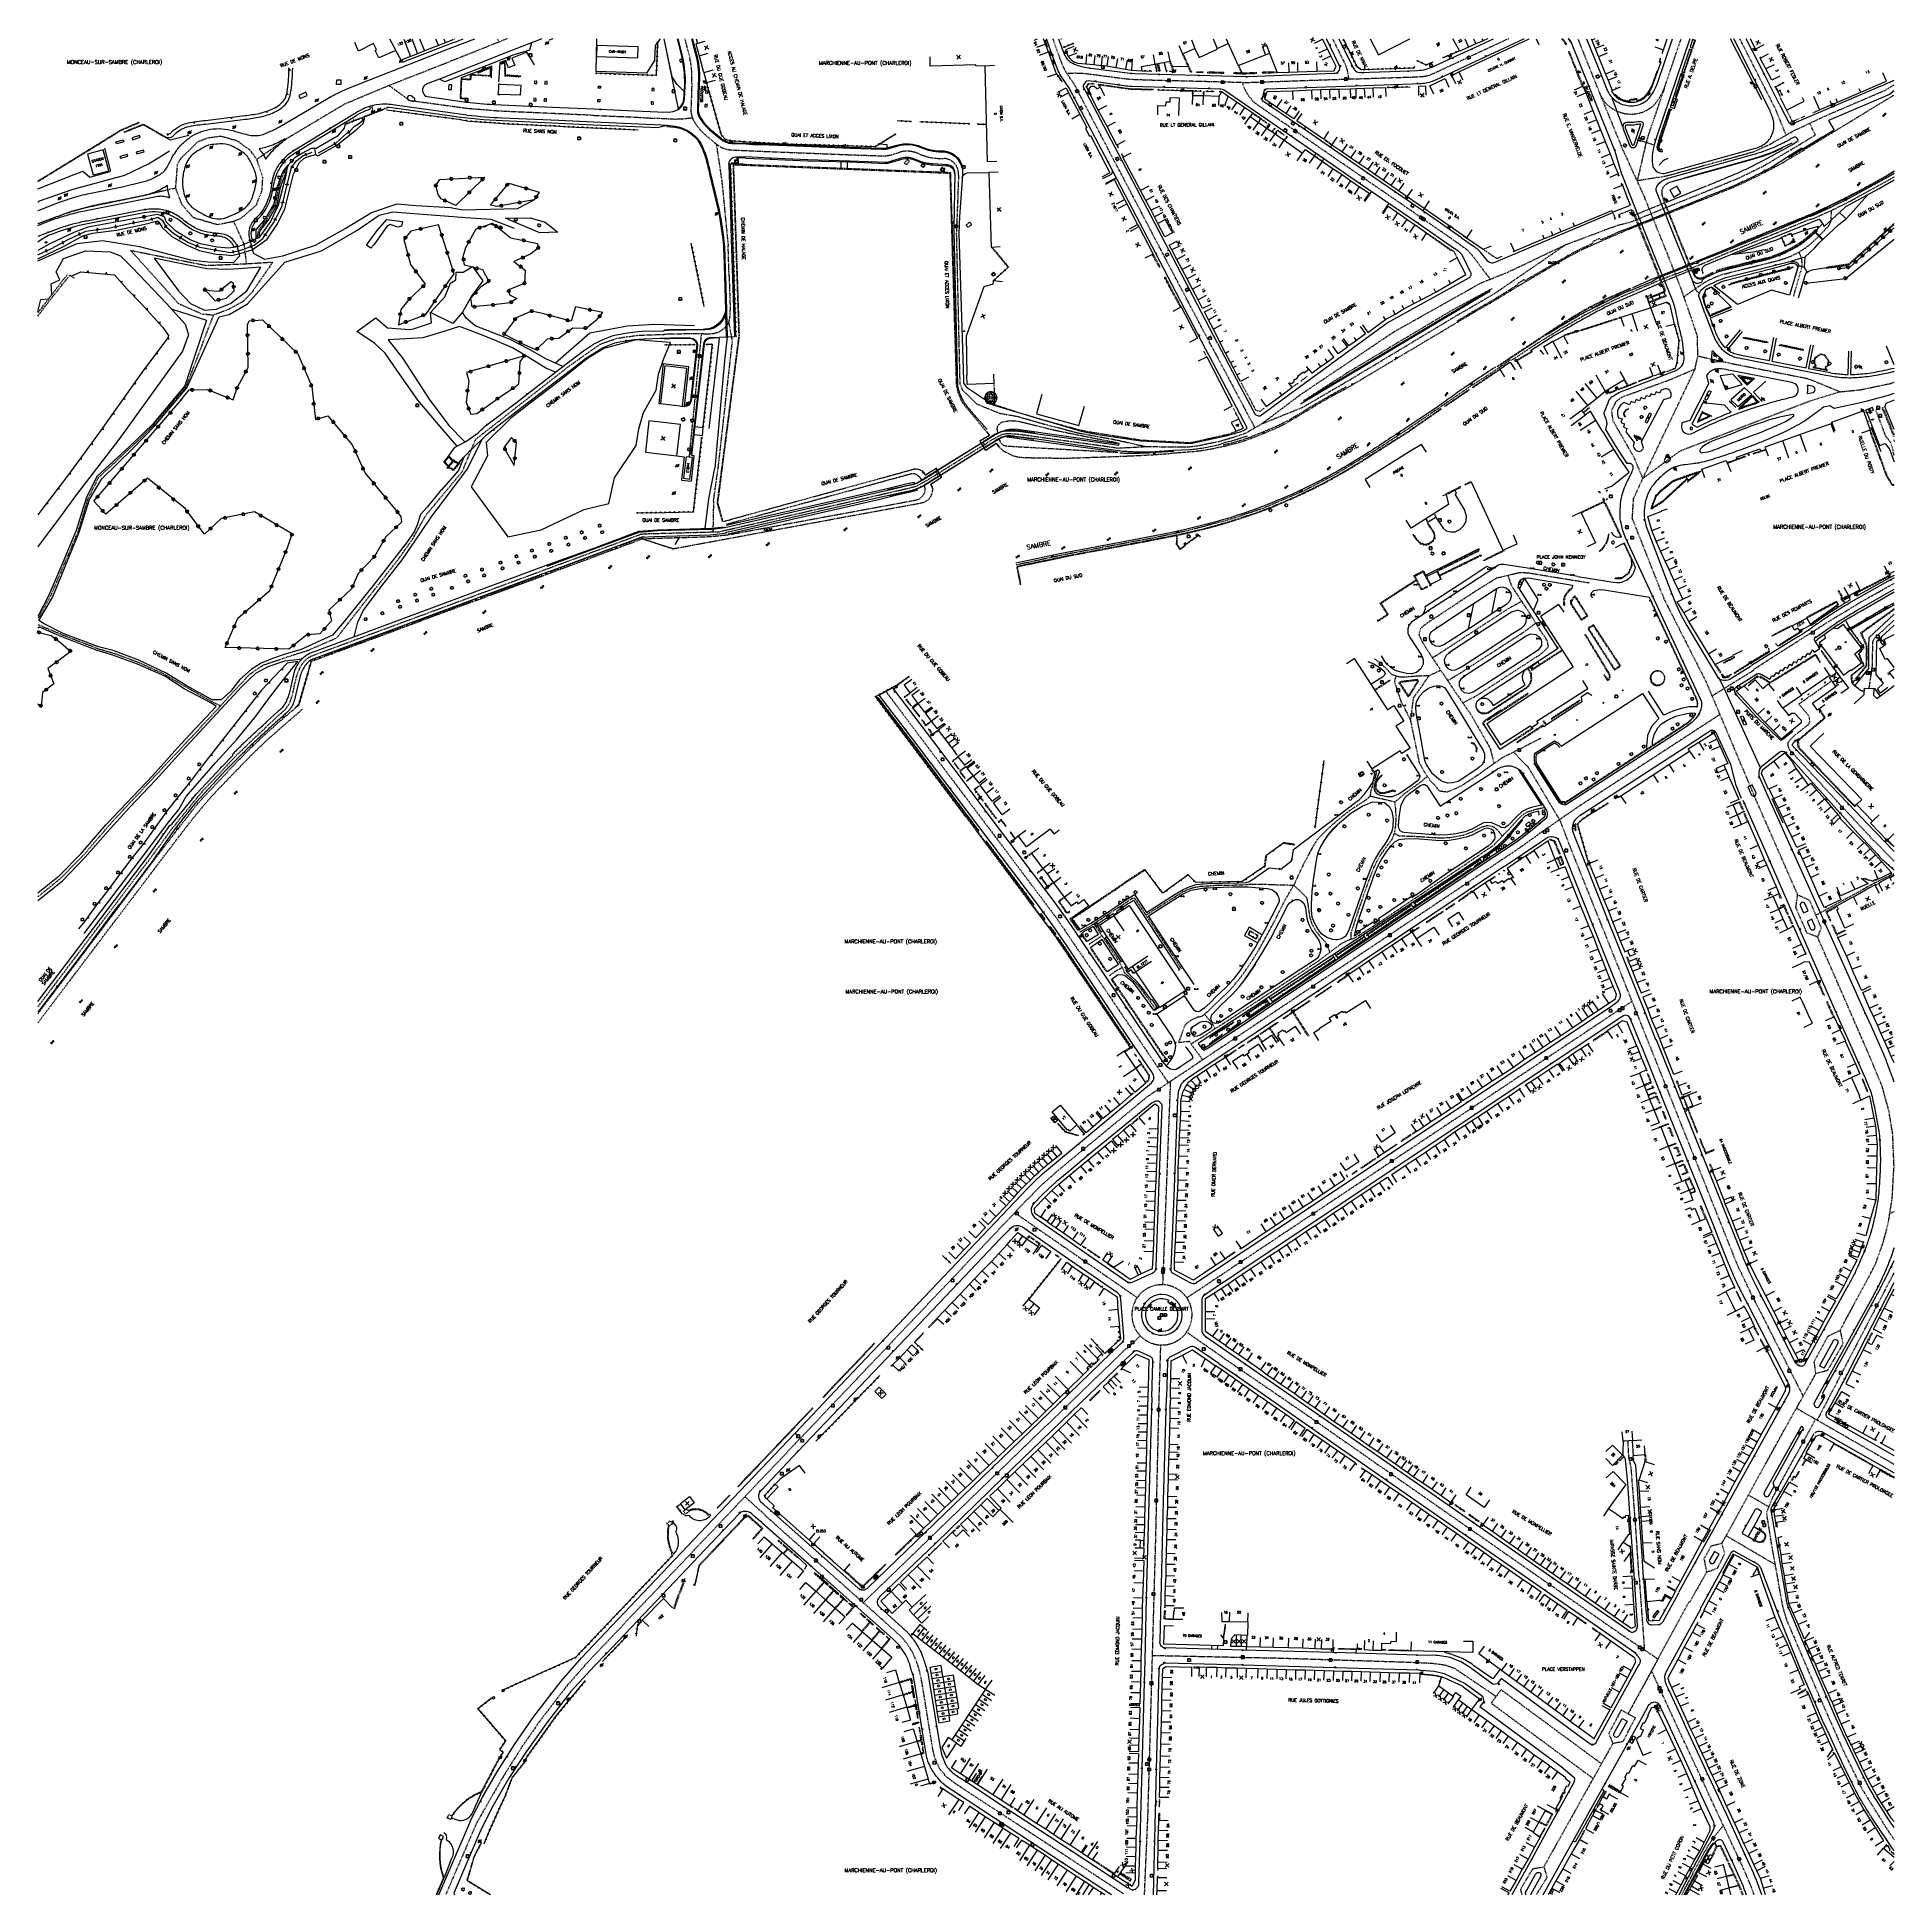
# Model space of a CAD drawing. Header units: millimetres. Extents: x 151000 to 152000, y 121000 to 122001.
import ezdxf
from ezdxf.enums import TextEntityAlignment as Align

# ---------------------------------------------------------------- set-up
doc = ezdxf.new("R2010")
doc.units = ezdxf.units.MM
doc.linetypes.add('DASHED', pattern=[0.75, 0.5, -0.25])
doc.layers.get('0').update_dxf_attribs({"linetype": 'CONTINUOUS'})
for name, color, linetype in [('W0001', 6, 'DASHED'), ('W0008', 7, 'CONTINUOUS'), ('W0017', 7, 'CONTINUOUS'), ('W0100', 7, 'CONTINUOUS'), ('W0105', 7, 'CONTINUOUS'), ('W0112', 1, 'DASHED'), ('W0211', 2, 'CONTINUOUS'), ('W0220', 5, 'DASHED'), ('W0300', 7, 'CONTINUOUS'), ('W0302', 3, 'CONTINUOUS'), ('W0310', 3, 'CONTINUOUS'), ('W0322', 7, 'CONTINUOUS'), ('W0330', 7, 'CONTINUOUS'), ('W0334', 7, 'CONTINUOUS'), ('W0400', 7, 'CONTINUOUS'), ('W0420', 7, 'CONTINUOUS'), ('W0454', 7, 'CONTINUOUS'), ('W0471', 7, 'CONTINUOUS'), ('W0473', 7, 'CONTINUOUS'), ('W0500', 5, 'DASHED'), ('W0515', 5, 'CONTINUOUS'), ('W0851', 7, 'CONTINUOUS'), ('W0980', 7, 'CONTINUOUS'), ('W0984', 7, 'CONTINUOUS'), ('W0989', 7, 'CONTINUOUS'), ('W0991', 7, 'CONTINUOUS'), ('W1102', 7, 'CONTINUOUS'), ('W1471', 7, 'CONTINUOUS'), ('W1474', 7, 'CONTINUOUS')]:
    doc.layers.add(name, color=color, linetype=linetype)
doc.styles.get("Standard").update_dxf_attribs({"font": 'romans.shx', "width": 0.85})

# ---------------------------------------------------------------- blocks, each defined once
blk = doc.blocks.new('T420')
for p, q in [((0.7, 0.7), (-0.8, 0.7)), ((-0.8, 0.7), (-0.8, -0.8)), ((0.7, 0.7), (0.7, -0.8)), ((0.7, -0.8), (-0.8, -0.8))]:
    blk.add_line(p, q)
blk.add_ellipse((0, 0), major_axis=(-0.53, 0.53), ratio=1, start_param=3.926991, end_param=10.210176)
blk = doc.blocks.new('T400')
for p, q in [((-0.15, 0.3), (0.15, 0.3)), ((-0.15, -0.25), (-0.15, 0.3)), ((-0.15, 0.15), (0.15, 0.15)), ((-0.15, 0), (0.15, 0)), ((0.15, 0.3), (0.15, -0.25)), ((-0.15, -0.15), (0.15, -0.15)), ((-0.15, -0.25), (-0.15, -0.3)), ((-0.15, -0.3), (0.15, -0.3)), ((0.15, -0.3), (0.15, -0.25))]:
    blk.add_line(p, q)
blk = doc.blocks.new('T1474')
at = {"color": 0, "linetype": 'Continuous', "flags": 128}
for points in [[(-0.8, -0.5), (-0.8, 0.5)], [(-0.8, 0), (0.7, 0)], [(0.7, 0), (0.7, -0.5), (0.7, 0.5)]]:
    blk.add_lwpolyline(points, dxfattribs=at)
blk = doc.blocks.new('T300')
for p, q in [((-0.8, 0.5), (-0.9, 0.3)), ((-0.9, 0.3), (-0.9, 0.2)), ((-0.9, 0.2), (-0.7, 0.1)), ((-0.7, 0.6), (-0.8, 0.5)), ((-0.8, -0.1), (-0.7, 0.1)), ((-0.6, 0.7), (-0.7, 0.6)), ((-0.7, 0.1), (-0.7, 0.1)), ((-0.5, 0.7), (-0.6, 0.7)), ((-0.3, 0.6), (-0.5, 0.7)), ((-0.3, 0.6), (-0.2, 0.7)), ((-0.2, 0.6), (-0.3, 0.6)), ((-0.2, 0.7), (-0.1, 0.8)), ((-0.1, 0.8), (0.1, 0.8)), ((0.1, 0.8), (0.2, 0.7)), ((0.2, 0.7), (0.3, 0.6)), ((0.3, 0.6), (0.4, 0.5)), ((0.5, 0.5), (0.3, 0.5)), ((0.4, 0.5), (0.4, 0.5)), ((0.6, 0.4), (0.5, 0.5)), ((0.6, 0.4), (0.7, 0.3)), ((0.7, 0.3), (0.7, 0.2)), ((0.7, 0.2), (0.7, 0.1)), ((0.7, 0.1), (0.7, -0.2)), ((-0.8, -0.2), (-0.8, -0.1)), ((-0.7, -0.3), (-0.8, -0.2)), ((-0.8, -0.2), (-0.8, -0.2)), ((-0.7, -0.4), (-0.7, -0.3)), ((-0.5, -0.5), (-0.7, -0.4)), ((-0.4, -0.5), (-0.5, -0.5)), ((-0.4, -0.5), (-0.3, -0.5)), ((-0.3, -0.5), (-0.3, -0.4)), ((-0.3, -0.6), (-0.3, -0.5)), ((-0.3, -0.5), (-0.3, -0.5)), ((-0.2, -0.7), (-0.3, -0.6)), ((-0.1, -0.8), (-0.2, -0.7)), ((0.1, -0.8), (-0.1, -0.8)), ((0.2, -0.7), (0.1, -0.8)), ((0.3, -0.5), (0.2, -0.5)), ((0.3, -0.6), (0.2, -0.7)), ((0.2, -0.7), (0.2, -0.7)), ((0.5, -0.4), (0.3, -0.5)), ((0.3, -0.5), (0.3, -0.6)), ((0.3, -0.5), (0.3, -0.5)), ((0.6, -0.3), (0.5, -0.4)), ((0.7, -0.2), (0.6, -0.3)), ((0.6, -0.3), (0.6, -0.3))]:
    blk.add_line(p, q)
blk = doc.blocks.new('T1471')
at = {"color": 0, "linetype": 'Continuous', "flags": 128}
blk.add_lwpolyline([(-0.75, -0.5), (-0.75, 0.5), (0.75, 0.5), (0.75, -0.5), (-0.75, -0.5)], dxfattribs=at)
blk = doc.blocks.new('t991o')
at = {"color": 0, "linetype": 'Continuous'}
for p, q in [((-1, 1), (1, -1)), ((-1, -1), (1, 1))]:
    blk.add_line(p, q, dxfattribs=at)
blk = doc.blocks.new('t322o')
at = {"color": 0, "linetype": 'Continuous'}
for radius in [0.25, 0.15]:
    blk.add_circle((0, 0), radius, dxfattribs=at)
blk = doc.blocks.new('t310o')
at = {"color": 0, "linetype": 'Continuous'}
for centre, start, end in [((-0.5, 0.4), 216.8699, 323.1304), ((0.5, -0.4), 36.8699, 143.1303)]:
    blk.add_arc(centre, 0.625, start, end, dxfattribs=at)
blk = doc.blocks.new('t220o')
at = {"color": 0, "linetype": 'Continuous'}
for p, q in [((-0.25, 0.25), (0.25, 0.25)), ((-0.25, -0.25), (0.25, -0.25))]:
    blk.add_line(p, q, dxfattribs=at)
blk = doc.blocks.new('t500o')
at = {"color": 0, "linetype": 'Continuous'}
for centre, start, end in [((-0.5, 0.625), 216.869898, 323.130102), ((0.5, -0.125), 36.869898, 143.130102), ((0.5, -0.625), 36.869898, 143.130102), ((-0.5, 0.125), 216.869898, 323.130102)]:
    blk.add_arc(centre, 0.625, start, end, dxfattribs=at)
blk = doc.blocks.new('T471')
for p, q in [((-0.333334, 0.333334), (-0.333334, -0.333334)), ((-0.333334, 0.333334), (0.333334, 0.333334)), ((-0.333334, 0), (0, 0)), ((0.500001, 0.500001), (1.000002, 1.000002)), ((-0.500001, -0.500001), (-1.000002, -1.000002)), ((-0.333334, -0.333334), (0.333334, -0.333334))]:
    blk.add_line(p, q)
blk.add_ellipse((0, 0), major_axis=(0.471405, 0.471405), ratio=1, start_param=5.4977871438, end_param=11.780972451)
blk = doc.blocks.new('t211o')
at = {"color": 0, "linetype": 'Continuous'}
for p, q in [((-0.3, 0.5), (-0.3, 0)), ((0, 1), (0, 0)), ((0.3, 0.5), (0.3, 0))]:
    blk.add_line(p, q, dxfattribs=at)
blk = doc.blocks.new('t330o')
at = {"color": 0, "linetype": 'Continuous'}
for p, q in [((0.25, -0.25), (-0.25, 0.25)), ((-0.25, -0.25), (0.25, 0.25)), ((-0.25, 0.25), (-0.25, -0.25)), ((0.25, 0.25), (-0.25, 0.25)), ((0.25, -0.25), (0.25, 0.25)), ((-0.25, -0.25), (0.25, -0.25)), ((-0.25, -0.25), (-0.25, -0.25))]:
    blk.add_line(p, q, dxfattribs=at)
blk = doc.blocks.new('t112o')
at = {"color": 0, "linetype": 'Continuous'}
for p, q in [((-0.5, 0.5), (0.5, 0.5)), ((-0.5, -0.5), (-0.5, 0.5)), ((0.5, 0.5), (0.5, -0.5)), ((0.5, -0.5), (-0.5, -0.5))]:
    blk.add_line(p, q, dxfattribs=at)
blk = doc.blocks.new('T851')
for p, q in [((-0.2, -0.1), (0, 0.3)), ((0, 0.3), (0.2, -0.1)), ((-0.2, -0.1), (0.2, -0.1))]:
    blk.add_line(p, q)
for major_axis in [(-0.106, 0.106), (-0.0354, 0.0354), (-0.0236, 0.0236)]:
    blk.add_ellipse((0, 0), major_axis=major_axis, ratio=1, start_param=3.926991, end_param=10.210176)
blk = doc.blocks.new('T454')
for p, q in [((-0.25, 0.25), (0.25, -0.25)), ((-0.25, -0.25), (0.25, 0.25)), ((0.75, 0.75), (0.375, 0.375)), ((-0.375, -0.375), (-0.75, -0.75))]:
    blk.add_line(p, q)
blk.add_ellipse((0, 0), major_axis=(0.354, 0.354), ratio=1, start_param=5.49778714, end_param=11.78097245)

msp = doc.modelspace()

# ---------------------------------------------------------------- linework, layer by layer
at = {"layer": 'W0001'}
for p, q in [((151995.3, 121972.3), (152000, 121975.2)), ((151963.6, 121958.7), (151995.3, 121972.3)), ((151935.6, 121963.2), (151939.3, 121954.2)), ((151946.5, 121950.7), (151963.6, 121958.7)), ((151957.6, 121948.1), (151954.6, 121954.5)), ((151932.7, 121942.9), (151946.5, 121950.7)), ((151939.3, 121954.2), (151941.8, 121948)), ((151949.3, 121943.1), (151957.6, 121948.1)), ((151878.1, 121926.3), (151924.3, 121939.1)), ((151924.3, 121939.1), (151932.7, 121942.9)), ((151929.6, 121931.4), (151949.3, 121943.1)), ((151873, 121925.3), (151878.1, 121926.3)), ((151898, 121917.4), (151916.7, 121925.1)), ((151916.7, 121925.1), (151929.6, 121931.4)), ((151878.4, 121909.6), (151898, 121917.4)), ((151858.2, 121901.3), (151878.4, 121909.6)), ((151877.7, 121884.6), (151865.7, 121914.3)), ((151823.2, 121889.1), (151850.7, 121899.4)), ((151850.7, 121899.4), (151858.2, 121901.3)), ((151765.1, 121889.8), (151769.8, 121886.5)), ((151769.8, 121886.5), (151772.5, 121883.7)), ((151784.6, 121862.6), (151823.2, 121889.1)), ((151791.6, 121874.1), (151823.2, 121889.1)), ((151772.5, 121883.7), (151778.5, 121875.6)), ((151778.5, 121875.6), (151782.5, 121870.4)), ((151730.4, 121842), (151777.4, 121868.4)), ((151777.4, 121868.4), (151791.6, 121874.1)), ((151762.9, 121850), (151784.6, 121862.6)), ((151706.2, 121815.9), (151762.9, 121850)), ((151679.7, 121807.9), (151730.4, 121842)), ((151632.4, 121834.2), (151653.6, 121794.2)), ((151496.6, 121818), (151496.7, 121814.1)), ((151681.5, 121801.5), (151706.2, 121815.9)), ((151496.7, 121814.1), (151498, 121810.9)), ((151498, 121810.9), (151505.7, 121803.3)), ((151659.3, 121792.5), (151679.7, 121807.9)), ((151505.7, 121803.3), (151517.9, 121798.3)), ((151517.9, 121798.3), (151527.4, 121796.6)), ((151527.4, 121796.6), (151541.5, 121792.6)), ((151659.3, 121792.5), (151681.5, 121801.5)), ((151514.6, 121784.3), (151519.3, 121786.8)), ((151519.3, 121786.8), (151522.2, 121787.4)), ((151522.2, 121787.4), (151528.4, 121787)), ((151528.4, 121787), (151582.2, 121779.5)), ((151541.5, 121792.6), (151560.3, 121787.7)), ((151560.3, 121787.7), (151581.8, 121783.7)), ((151636.4, 121783.1), (151644.3, 121785.4)), ((151644.3, 121785.4), (151650.6, 121787.5)), ((151650.6, 121787.5), (151659.3, 121792.5)), ((151653.6, 121794.2), (151655.6, 121790.4)), ((151483.5, 121764.9), (151511, 121782)), ((151511, 121782), (151514.6, 121784.3)), ((151581.8, 121783.7), (151596.9, 121780.3)), ((151582.2, 121779.5), (151596.9, 121780.3)), ((151596.9, 121780.3), (151616.3, 121780.1)), ((151616.3, 121780.1), (151617.2, 121780.1)), ((151617.2, 121780.1), (151618, 121780.1)), ((151618, 121780.1), (151618.8, 121780.1)), ((151618.8, 121780.1), (151619.6, 121780.1)), ((151619.6, 121780.1), (151620.4, 121780.2)), ((151620.4, 121780.2), (151621.2, 121780.3)), ((151621.2, 121780.3), (151622, 121780.4)), ((151622, 121780.4), (151622.9, 121780.5)), ((151622.9, 121780.5), (151623.7, 121780.6)), ((151623.7, 121780.6), (151624.5, 121780.7)), ((151624.5, 121780.7), (151625.3, 121780.8)), ((151625.3, 121780.8), (151626.1, 121781)), ((151626.1, 121781), (151626.9, 121781.1)), ((151626.9, 121781.1), (151627.7, 121781.3)), ((151627.7, 121781.3), (151628.5, 121781.5)), ((151628.5, 121781.5), (151636.4, 121783.1)), ((151477.8, 121761.4), (151483.5, 121764.9)), ((151367, 121734.4), (151470.5, 121758.2)), ((151470.5, 121758.2), (151473.5, 121759.1)), ((151473.5, 121759.1), (151477.8, 121761.4)), ((151364, 121751), (151363.7, 121736.2)), ((151326.6, 121733.3), (151367, 121734.4)), ((151363.7, 121736.2), (151363.7, 121734.4)), ((151147.8, 121667.6), (151324.7, 121733)), ((151324.7, 121733), (151326.6, 121733.3)), ((151143, 121663.9), (151143.5, 121664.5)), ((151143.5, 121664.5), (151144, 121665)), ((151144, 121665), (151144.6, 121665.6)), ((151144.6, 121665.6), (151145.2, 121666.1)), ((151145.2, 121666.1), (151145.8, 121666.5)), ((151145.8, 121666.5), (151146.4, 121666.9)), ((151146.4, 121666.9), (151147.1, 121667.3)), ((151147.1, 121667.3), (151147.8, 121667.6)), ((151138.8, 121653.9), (151139, 121654.7)), ((151139, 121654.7), (151139.2, 121655.5)), ((151139.2, 121655.5), (151139.4, 121656.3)), ((151139.4, 121656.3), (151139.6, 121657)), ((151139.6, 121657), (151139.9, 121657.8)), ((151139.9, 121657.8), (151140.1, 121658.5)), ((151140.1, 121658.5), (151140.4, 121659.2)), ((151140.4, 121659.2), (151140.7, 121660)), ((151140.7, 121660), (151141, 121660.6)), ((151141, 121660.6), (151141.3, 121661.3)), ((151141.3, 121661.3), (151141.7, 121662)), ((151141.7, 121662), (151142.1, 121662.6)), ((151142.1, 121662.6), (151142.5, 121663.3)), ((151142.5, 121663.3), (151143, 121663.9)), ((151136.4, 121644), (151136.6, 121644.7)), ((151136.6, 121644.7), (151136.8, 121645.4)), ((151136.8, 121645.4), (151137, 121646.1)), ((151137, 121646.1), (151137.2, 121646.8)), ((151137.2, 121646.8), (151137.4, 121647.6)), ((151137.4, 121647.6), (151137.6, 121648.3)), ((151137.6, 121648.3), (151137.7, 121649.1)), ((151137.7, 121649.1), (151137.9, 121649.9)), ((151137.9, 121649.9), (151138.1, 121650.7)), ((151138.1, 121650.7), (151138.2, 121651.5)), ((151138.2, 121651.5), (151138.4, 121652.3)), ((151138.4, 121652.3), (151138.6, 121653.1)), ((151138.6, 121653.1), (151138.8, 121653.9)), ((151127.8, 121633.7), (151128.4, 121634.3)), ((151128.4, 121634.3), (151129, 121634.8)), ((151129, 121634.8), (151129.6, 121635.4)), ((151129.6, 121635.4), (151130.2, 121635.9)), ((151130.2, 121635.9), (151130.8, 121636.5)), ((151130.8, 121636.5), (151131.3, 121636.9)), ((151131.3, 121636.9), (151131.8, 121637.3)), ((151131.8, 121637.3), (151132.3, 121637.8)), ((151132.3, 121637.8), (151132.8, 121638.2)), ((151132.8, 121638.2), (151133.2, 121638.7)), ((151133.2, 121638.7), (151133.8, 121639.3)), ((151133.8, 121639.3), (151134.3, 121639.9)), ((151134.3, 121639.9), (151134.7, 121640.6)), ((151134.7, 121640.6), (151135.2, 121641.3)), ((151135.2, 121641.3), (151135.5, 121642)), ((151135.5, 121642), (151135.9, 121642.6)), ((151135.9, 121642.6), (151136.1, 121643.3)), ((151136.1, 121643.3), (151136.4, 121644)), ((151117.7, 121624.2), (151118.3, 121624.7)), ((151118.3, 121624.7), (151118.9, 121625.3)), ((151118.9, 121625.3), (151119.5, 121625.9)), ((151119.5, 121625.9), (151120.1, 121626.4)), ((151120.1, 121626.4), (151120.7, 121627)), ((151120.7, 121627), (151121.3, 121627.5)), ((151121.3, 121627.5), (151121.9, 121628.1)), ((151121.9, 121628.1), (151122.5, 121628.7)), ((151122.5, 121628.7), (151123.1, 121629.2)), ((151123.1, 121629.2), (151123.6, 121629.8)), ((151123.6, 121629.8), (151124.2, 121630.4)), ((151124.2, 121630.4), (151124.8, 121630.9)), ((151124.8, 121630.9), (151125.4, 121631.5)), ((151125.4, 121631.5), (151126, 121632)), ((151126, 121632), (151126.6, 121632.6)), ((151126.6, 121632.6), (151127.2, 121633.1)), ((151127.2, 121633.1), (151127.8, 121633.7)), ((151107.1, 121614), (151107.6, 121614.5)), ((151107.6, 121614.5), (151108.2, 121615.1)), ((151108.2, 121615.1), (151108.8, 121615.7)), ((151108.8, 121615.7), (151109.4, 121616.2)), ((151109.4, 121616.2), (151110, 121616.8)), ((151110, 121616.8), (151110.6, 121617.4)), ((151110.6, 121617.4), (151111.2, 121618)), ((151111.2, 121618), (151111.8, 121618.5)), ((151111.8, 121618.5), (151112.4, 121619.1)), ((151112.4, 121619.1), (151112.9, 121619.7)), ((151112.9, 121619.7), (151113.5, 121620.2)), ((151113.5, 121620.2), (151114.1, 121620.8)), ((151114.1, 121620.8), (151114.7, 121621.4)), ((151114.7, 121621.4), (151115.3, 121621.9)), ((151115.3, 121621.9), (151115.9, 121622.5)), ((151115.9, 121622.5), (151116.5, 121623.1)), ((151116.5, 121623.1), (151117.1, 121623.6)), ((151117.1, 121623.6), (151117.7, 121624.2)), ((151819.8, 121579.3), (151802.8, 121607.8)), ((151000, 121478.4), (151061.2, 121559.3)), ((151858.8, 121481.4), (151619, 121321.6)), ((151606.1, 121328.7), (151610.3, 121438.4)), ((151526.3, 121367.5), (151592.2, 121321.8)), ((151586.6, 121294.2), (151593.9, 121301.2)), ((151604.1, 121268), (151605, 121296.3)), ((151638.3, 121289.6), (151618.9, 121303.2)), ((151380.9, 121214.5), (151391.8, 121204.7))]:
    msp.add_line(p, q, dxfattribs=at)
at = {"layer": 'W0001', "flags": 128}
for points in [[(151252.8, 122000), (151218.8, 121986.4), (151189.2, 121974.8), (151165.1, 121964.7), (151134.3, 121946.3), (151118, 121935), (151114.3, 121940), (151107.3, 121945), (151098.6, 121947.4), (151091.6, 121946.5), (151086.3, 121944.5), (151076.9, 121935.4), (151075.1, 121932.3), (151074.1, 121919.5), (151077.4, 121911), (151083.5, 121903.8), (151096.8, 121899.9), (151105.5, 121901.7), (151109.5, 121903.3), (151117.7, 121910.4), (151120.8, 121918.3), (151121.2, 121925.3), (151118, 121935), (151118, 121935)], [(151247.6, 122000), (151248.3, 121998.2), (151248.3, 121998.2)], [(151935.6, 121963.2), (151916.9, 122000)], [(151231.1, 121962.4), (151200.5, 121966.6), (151189.2, 121974.8), (151189.2, 121974.8)], [(151841.4, 121970.6), (151853.5, 121941), (151865.7, 121914.3)], [(151299.5, 121958.7), (151248.1, 121961), (151231.1, 121962.4)], [(151873, 121925.3), (151861.6, 121923.4)], [(151074.1, 121919.5), (151055.8, 121915.2), (151026.6, 121909.1), (151018.3, 121907), (151000, 121900.3)], [(151110.9, 121889.9), (151109.7, 121892.4), (151105.5, 121901.7), (151105.5, 121901.7)], [(151954.3, 121902.5), (151936.7, 121895.3), (151908.6, 121883.9), (151896.5, 121878.6), (151873, 121869.6), (151852.1, 121860.5), (151844.6, 121856.8), (151834.1, 121851.5), (151820.7, 121843.8), (151808, 121836), (151794.3, 121827), (151792.8, 121826.6), (151787, 121822.6), (151771, 121812.2), (151754.6, 121800.9), (151736.9, 121788.9), (151720.1, 121778), (151698.4, 121764.9), (151681.6, 121756.2), (151660, 121747), (151642, 121740.9), (151619, 121734.8), (151600.8, 121731), (151590.4, 121729.1), (151552.5, 121721.9), (151527.1, 121716.5), (151527.1, 121716.5)], [(151110.9, 121889.9), (151112.3, 121878.8), (151126.6, 121879.7), (151114.9, 121862.8), (151110.6, 121858.5), (151103.5, 121854.5), (151094.5, 121851), (151088.6, 121851.6), (151081.2, 121854.8), (151075.8, 121857.3), (151050, 121886), (151090.6, 121877.9), (151112.3, 121878.8)], [(151890.8, 121849.5), (151885, 121866.1), (151877.7, 121884.6), (151877.7, 121884.6)], [(151094.5, 121851), (151079.8, 121812.5), (151061.5, 121791), (151054.7, 121784.2), (151036.9, 121767.5), (151032.6, 121763.5), (151026.7, 121751.6), (151021.7, 121734.7), (151007.1, 121700.3), (151000.9, 121688.8), (151000, 121687.8)], [(151364, 121751), (151366.6, 121769.2), (151374.2, 121837.2), (151372.3, 121847.3)], [(151859, 121741.3), (151859.7, 121752.3), (151864.6, 121763), (151875.3, 121785.4), (151892.8, 121822), (151894.3, 121829.1), (151894.1, 121839.7), (151890.8, 121849.5), (151890.8, 121849.5)], [(151000, 121537.7), (151012.2, 121547.6), (151024.9, 121560.5), (151040.6, 121578.7), (151097.6, 121639.6), (151106.2, 121649.2), (151114.4, 121657.8), (151121.5, 121662.6), (151134.8, 121667.1), (151145.5, 121670.5), (151161, 121677.2), (151194.1, 121719.4), (151201.8, 121730.3), (151208.9, 121743.1), (151228.7, 121766.9), (151235.9, 121784.2), (151286.3, 121823.7), (151303.1, 121835.5), (151312.2, 121838.7), (151323.6, 121840.3), (151337.4, 121840.7)], [(151357.4, 121841.1), (151350.8, 121774.6)], [(151894.3, 121829.1), (151912.2, 121825.1), (151953.7, 121816.9), (151971, 121809.8), (151982, 121810.9), (151998.2, 121814.3), (152000, 121815)], [(151892.8, 121822), (151878.8, 121816), (151853.2, 121806.8), (151850.1, 121804.4), (151847.7, 121799.7), (151848.5, 121794.2), (151859.8, 121774.6), (151864.6, 121763), (151864.6, 121763)], [(151971, 121809.8), (151954.6, 121804.7), (151884.4, 121777.7), (151864.6, 121763), (151864.6, 121763)], [(151990, 121800.3), (151995.4, 121785.9), (151996.9, 121784.2), (151998.1, 121782.4), (151998.9, 121780.2), (151999.7, 121776.4), (152000, 121775.6)], [(151924.4, 121660.3), (151966.8, 121687.3), (151975.6, 121692.5), (151981.6, 121696.3), (151999.2, 121706.1), (152000, 121706.6)], [(151000, 121684.4), (151013, 121679), (151032.2, 121671.5), (151042, 121668.6), (151054.6, 121663.9), (151068.3, 121657.6), (151076.1, 121652.9)], [(151986.6, 121650.1), (151988.3, 121661.6), (151988.6, 121675.2), (151989.3, 121676.8), (152000, 121686.8)], [(151076.1, 121652.9), (151093.5, 121643), (151098.5, 121640.6)], [(152000, 121556.9), (151988.3, 121568.8), (151966.4, 121592.3), (151943.5, 121617.2), (151942.9, 121619.1), (151942.9, 121620.6), (151943.5, 121621.7), (151946.2, 121624.5), (151954.1, 121630.7), (151954.6, 121632.1), (151954.5, 121634.2), (151953.9, 121635.4), (151948.7, 121641.6), (151966.5, 121654.1)], [(151107.1, 121614), (151087.3, 121593), (151072.5, 121574.7), (151061.2, 121559.3)], [(151948.1, 121538.8), (151924.5, 121592.5)], [(151957.8, 121527.8), (151972.9, 121536), (151989.1, 121545), (152000, 121550.3)], [(151970.9, 121304.1), (151985.6, 121331.4), (151989.9, 121339.6), (151994.2, 121351.6), (151997, 121362.5), (151999, 121375.2), (152000, 121392.5), (151999.3, 121409.7), (151997.3, 121422), (151993.6, 121435.6), (151987.2, 121451), (151970.4, 121489.6), (151958.8, 121516), (151953.1, 121518.2), (151947.1, 121531.9), (151948.1, 121538.8), (151954.4, 121535.9), (151960.7, 121521), (151958.8, 121516)], [(151867.6, 121459.4), (151893.6, 121394.3), (151915.3, 121339.9), (151923.3, 121323.1), (151929, 121312.1), (151951, 121268.7)], [(152000, 121397.4), (151999.8, 121397.4)], [(151997.8, 121367.2), (152000, 121368.1)], [(152000, 121335.2), (151982.8, 121302.2), (151958.6, 121255.8)], [(151907.3, 121189.4), (151941.7, 121252), (151957.9, 121280.8), (151957, 121287.3), (151964.4, 121301), (151970.9, 121304.1), (151972.5, 121296.9), (151964.1, 121282.5), (151957.9, 121280.8)], [(151444.6, 121157.4), (151586.4, 121294.4)], [(151638.3, 121289.6), (151683, 121259), (151777.8, 121192.8), (151853.2, 121140.2), (151872.8, 121127.1)], [(151596.2, 121000), (151598.1, 121044.1), (151602.2, 121189.1), (151604.1, 121268)], [(151957.7, 121256.3), (151934.5, 121214), (151931.2, 121205.8), (151934.1, 121187.5), (151940, 121155.1), (151942.1, 121148.1), (151958.9, 121108.8), (151972.7, 121077.6), (151982.7, 121057.1), (151996.3, 121035.2), (152000, 121029.9)], [(151947.4, 121262.2), (151994.6, 121235.1), (152000, 121232)], [(151856.5, 121244.6), (151856.9, 121236.4), (151858.2, 121230.3), (151860.8, 121196.6), (151862.5, 121170.6)], [(151921.6, 121215.4), (151932.5, 121209.1)], [(151585, 121000.5), (151533.3, 121034.4), (151513.9, 121047.1), (151502.2, 121054.7), (151493.8, 121060.3), (151489.5, 121063.6), (151485.8, 121068), (151483.2, 121073.8), (151482.1, 121078.9), (151481.1, 121084.8), (151477.8, 121105.3), (151476.2, 121115.1), (151475, 121120.6), (151473.6, 121125.2), (151471.3, 121130.6), (151468.5, 121135.1), (151465.3, 121138.9), (151455.5, 121147.8), (151438.8, 121162.6), (151391.7, 121204.5)], [(151899, 121173.9), (151904.9, 121176), (151908.8, 121183.8), (151907.3, 121189.4), (151901.3, 121187.8), (151897.6, 121181), (151899, 121173.9), (151889.8, 121157.5)], [(151909.6, 121193.5), (151935.8, 121178.1)], [(151862.7, 121170.6), (151865.5, 121131.9)], [(151889.5, 121157.8), (151856.7, 121097.5), (151853, 121099.6), (151846.3, 121086.9), (151848.5, 121081.6), (151854.1, 121082.8), (151860.7, 121095.5)], [(151600.5, 121129), (151668.2, 121127.6), (151738.4, 121125.4), (151751.2, 121124.8), (151757.9, 121123.9), (151763, 121122.2), (151783, 121108.7), (151785.6, 121106.9)], [(151883.1, 121090.9), (151869.3, 121120.8)], [(151842.4, 121070.6), (151788.3, 121110.5), (151782.9, 121103.3), (151837.9, 121062.7)], [(151856.7, 121097.5), (151860.7, 121095.4)], [(151848.5, 121081.6), (151811.3, 121015.1)], [(151799.6, 121000), (151798.9, 121003.1), (151805.4, 121014.1), (151811.3, 121015.1), (151813.1, 121009.5), (151807.2, 121000)]]:
    msp.add_lwpolyline(points, dxfattribs=at)
at = {"layer": 'W0001'}
for points in [[(151348.5, 122000), (151349.5, 121996.1), (151351.3, 121989.5, -0.070162), (151352.3, 121976), (151352.1, 121969.2), (151351.8, 121961.2, 0.126863), (151353.7, 121955.2, 0.077075), (151359.6, 121948.2), (151365.5, 121943.3, 0.164226), (151373.6, 121940.1), (151375.7, 121940), (151381.5, 121939.8)], [(151632.4, 121834.2), (151605.1, 121886.1), (151584.6, 121925.4), (151581.7, 121930.9), (151579.7, 121934.6), (151561.6, 121969.3, 0.013044), (151558, 121976), (151553.9, 121982, -0.058736), (151552.4, 121984.8), (151549, 121994), (151546.9, 122000)], [(151829.7, 122000), (151830, 121999.1), (151830.1, 121998.8), (151838.1, 121978.8), (151841.4, 121970.6, 0.201537), (151851.2, 121960.8, 0.13084), (151861, 121959.6, 0.166096), (151871.1, 121964.7, 0.087105), (151876.5, 121974.1), (151885.3, 122000)], [(151765.1, 121889.8), (151744.3, 121904.3), (151729.5, 121914.5), (151714.8, 121924.6), (151677.4, 121950.4), (151657.4, 121964.1, -0.178732), (151649, 121976.3)], [(151876.2, 121973.2), (151867.5, 121947.8), (151866.4, 121943.9, 0.026219), (151865.7, 121940.9), (151861.6, 121923.4)], [(151299.5, 121958.7), (151302.5, 121958.6), (151321.4, 121957.8), (151329.7, 121957.3), (151333.9, 121957.2), (151339.7, 121956.9, 0.059618), (151352.6, 121957.5)], [(151365.5, 121943.3), (151368.5, 121923.1), (151371.9, 121888.3, -0.001015), (151372.4, 121872.1), (151373, 121853.9, -0.081199), (151372.3, 121847.3, -0.165335), (151366.4, 121841.9, -0.113131), (151361, 121841.1), (151361, 121841.1, -0.015484), (151358.4, 121841.1), (151339.8, 121840.8), (151337.4, 121840.7)], [(151381.5, 121939.8), (151384.5, 121939.6), (151389.4, 121939.4), (151412.4, 121938.5), (151437.5, 121937.5), (151454.6, 121936.9, 0.072838), (151460, 121937.5), (151464, 121938.8, -0.178218), (151474.4, 121938.1), (151475.4, 121937.7, 0.107132), (151488.1, 121935.5, -0.427615), (151496, 121926.5), (151495.2, 121904.3), (151494.8, 121895.2), (151496.6, 121818)], [(151886.6, 121860.8, -0.011558), (151898, 121868.7), (151898, 121868.7, -0.043765), (151908.7, 121873.3), (151936.2, 121880.2, 0.065313), (151948.4, 121884.8, 0.040487), (151955.7, 121890, 0.015033), (151963.8, 121898.1, 0.205698), (151966.1, 121903.4, 0.010788), (151966.3, 121907.3)], [(151948.7, 121885, -0.192482), (151950.3, 121877, -0.010157), (151950.3, 121877), (151945.7, 121861.1)], [(151593.9, 121301.2, 0.472511), (151618.9, 121303.2, 0.595679), (151606.1, 121328.7, 0.672666), (151593.9, 121301.2)], [(151924.6, 121000, 0.024507), (151918.9, 121014), (151915.9, 121020.6), (151906, 121041.7), (151895.3, 121064.8), (151883.1, 121090.9)], [(151885.6, 121000), (151889, 121006.4), (151897, 121021.5, -0.061186), (151908.1, 121037.3, -1.455698)]]:
    msp.add_lwpolyline(points, format="xyb", dxfattribs=at)
at = {"layer": 'W0001', "flags": 128}
for points in [[(151792.3, 122000), (151778.3, 121993.5), (151753.6, 121982), (151750.1, 121980.4, -0.080066), (151744.4, 121979.4), (151740.3, 121979.2), (151712.2, 121978.3), (151699.1, 121977.9), (151652, 121976.3), (151650.4, 121976.3), (151625.1, 121977), (151603.4, 121977.5), (151590.9, 121977.9), (151586.7, 121978.2), (151569.1, 121980.5), (151566.8, 121980.8, 0.054646), (151554.4, 121981.2)], [(151697.5, 122000), (151704, 121986.8, -0.094243), (151706.1, 121978.1)]]:
    msp.add_lwpolyline(points, format="xyb", dxfattribs=at)
at = {"layer": 'W0001'}
for points in [[(152000, 121925.5), (151997.8, 121924.2), (151975.8, 121912.1), (151966.5, 121907.5), (151957.1, 121903.3), (151955.2, 121902.6), (151954.3, 121902.5)], [(151859, 121741.3), (151876, 121698.3), (151898.8, 121653.4), (151924.4, 121592.7)], [(151835.9, 121706.7), (151826.8, 121708.2), (151815, 121710.1), (151802.9, 121712.1), (151798.4, 121712.3), (151785.7, 121709.3), (151774, 121702), (151748.5, 121685.2), (151744.9, 121682.3), (151744, 121679.3), (151744.8, 121677), (151746.2, 121674.4), (151748.1, 121671.3), (151763.5, 121648.2), (151771.9, 121636.1), (151782.5, 121617.6), (151784.5, 121609.4)], [(151767.7, 121642.2), (151775.5, 121646.3), (151809.1, 121668.1), (151811.7, 121670.2), (151813.8, 121672.4), (151813.3, 121675.4), (151811.7, 121678.1), (151810.5, 121679.6), (151803.5, 121690.8), (151795.5, 121702.9), (151793.9, 121705.5), (151792.1, 121710.8)], [(151799.5, 121696.9), (151792.1, 121692.9), (151759.9, 121671.9), (151751.4, 121666.4)], [(151759.5, 121654.2), (151766.7, 121658.5), (151800.6, 121680.4), (151807, 121685.2)], [(151749.4, 121656.8), (151742.4, 121656.5), (151737.6, 121656.1), (151733.7, 121656), (151729.6, 121657.3), (151727.6, 121659.4), (151723.4, 121663.6), (151720.1, 121665.9)], [(151731.7, 121656.7), (151730.8, 121653.6), (151734.3, 121643.1), (151739.6, 121632.8)], [(151809.8, 121623.1), (151788.8, 121612.5), (151780.1, 121606.4), (151776, 121603.4), (151766.8, 121597.4), (151762.7, 121595.5), (151759.3, 121594.1), (151755.2, 121594.6), (151752.3, 121598.2), (151750.1, 121600.4), (151747.1, 121604.9), (151744.4, 121609.7), (151742.6, 121618.4), (151739.6, 121632.8), (151741.2, 121645.1), (151746, 121651.7), (151749.4, 121656.8), (151755.8, 121659.8)], [(151924.5, 121659.8), (151902, 121645.9)], [(151456.9, 121648.3), (151548.7, 121526.4), (151609, 121437.5)], [(151906.2, 121635.9), (151828.5, 121585.3), (151810.7, 121573), (151798.8, 121564.4), (151618.2, 121443.6), (151597.7, 121430), (151549.2, 121389.9), (151541.6, 121383.2), (151533, 121374.6), (151520.2, 121361.1), (151386.3, 121220.2), (151367.7, 121200.6), (151365.5, 121198.3), (151308.7, 121138.5), (151295.9, 121125), (151290.4, 121118.7), (151285.1, 121112.7), (151270.4, 121093.6), (151260.5, 121079.3), (151251, 121064.2), (151243.2, 121050.7), (151236.1, 121038.2), (151235.7, 121037.2), (151219.7, 121000)], [(151802.8, 121607.8), (151799.4, 121611), (151795.1, 121615.7)], [(151717.9, 121591.9), (151718.3, 121595), (151719.3, 121598), (151720.4, 121601.1), (151721.2, 121604.2), (151721, 121605.6)], [(151731.1, 121588.7), (151733.7, 121591), (151736.8, 121593.7), (151739.9, 121595.9), (151745, 121599.6), (151748.6, 121602.7)], [(151621.3, 121458.5), (151625.8, 121461.2), (151629.4, 121463.4), (151633, 121465.9), (151637.2, 121468.5), (151690.1, 121503.3), (151702, 121512.3), (151705.4, 121514.2), (151709.8, 121515.7), (151722.6, 121523.9), (151743.9, 121538.2), (151768.2, 121554.6), (151784.5, 121565.7), (151793.4, 121575), (151796.6, 121578.6), (151799.5, 121581.5), (151802.4, 121583.4), (151807.7, 121585.1), (151811.9, 121585.9)], [(151707.6, 121515), (151707.6, 121518.4), (151710.1, 121526.3), (151714.2, 121538.2), (151716.3, 121544.3), (151718.7, 121550.6), (151720, 121553.9), (151722, 121557.9), (151723.7, 121560.7), (151727.3, 121565.7), (151729.4, 121568.4), (151730.9, 121571.9), (151731.5, 121575.6), (151731.7, 121578.3), (151731.7, 121582), (151731.5, 121585.9), (151731.1, 121588.7), (151727.7, 121589.6), (151724.1, 121590.4), (151721.2, 121591), (151717.9, 121591.9), (151715.8, 121590.1), (151711, 121587), (151707.7, 121584.8), (151702.3, 121580.7), (151694.2, 121573.7), (151689.1, 121568.4), (151686.1, 121563.3), (151681.9, 121555.4), (151676.6, 121544)], [(151730.9, 121571.9), (151733.3, 121570.6), (151736, 121570.5), (151739.9, 121570.4), (151744.5, 121570.2), (151749.6, 121569.8), (151755.1, 121569.5), (151760, 121569.6), (151764, 121570.2), (151768, 121571), (151771.7, 121572.3), (151775.5, 121574.1), (151778.1, 121575.4), (151780.3, 121576.1), (151781.8, 121576.1), (151783.9, 121575.6), (151786.4, 121573.8), (151788.9, 121570.3)], [(151819.8, 121579.3), (151824.7, 121566.5), (151830.1, 121552.9), (151841.8, 121523.8), (151861.8, 121473.9), (151867.8, 121458.9)], [(151596.9, 121527.9), (151597.8, 121528.4), (151614.2, 121538.7), (151617.1, 121540.5), (151619.3, 121541.6), (151620.8, 121542.2), (151623, 121542.8), (151626.4, 121543.4), (151634.4, 121543.9), (151641.9, 121544), (151648.7, 121544.2), (151652.9, 121544.5), (151661.1, 121544.5), (151665.5, 121544.3), (151676.6, 121544)], [(151561.3, 121518.7), (151568, 121522.6), (151570.2, 121524.1), (151578.6, 121529.6), (151580.7, 121531), (151588.8, 121536.3), (151589.8, 121537), (151590.9, 121536.9), (151591.5, 121536.1), (151616, 121499)], [(151614.7, 121459.3), (151618.2, 121468.9), (151621.2, 121471.2), (151624.9, 121473), (151627.2, 121473.4), (151631.8, 121477.3), (151634.7, 121480.3), (151638, 121483.4), (151643.1, 121488.4), (151647.9, 121494.2), (151650.9, 121498.4), (151654.5, 121503.8), (151658.4, 121510.2), (151665.7, 121523.6), (151670.6, 121533.3), (151671.4, 121535), (151676.6, 121544)], [(151676.6, 121544), (151683.5, 121537.3), (151684.1, 121534.3), (151684.6, 121530.5), (151685.1, 121527.1), (151686.3, 121523.2), (151688.7, 121518.8), (151691.8, 121515.3), (151694.1, 121512.8), (151696, 121507.8)], [(151566.3, 121512.1), (151572.3, 121516.1), (151573.2, 121516.8)], [(151569.1, 121523.3), (151570, 121521.6), (151572.1, 121518.4), (151574.3, 121515.2), (151582.6, 121502.6), (151585.6, 121496.6), (151588.8, 121493.9), (151591.3, 121491.6), (151594.4, 121487.9), (151602.4, 121477)], [(151577.4, 121495.4), (151581, 121497.9), (151584.1, 121499.6)], [(151634.2, 121466.6), (151633, 121469.1), (151631.2, 121471.3), (151628.4, 121474.4)], [(151614.7, 121459.3), (151620.3, 121459.9), (151622.2, 121457.1), (151627.5, 121449.9)]]:
    msp.add_lwpolyline(points, dxfattribs=at)
at = {"layer": 'W0008'}
for p, q in [((151946, 121954.5), (151993.1, 121974.6)), ((151993.1, 121974.6), (151993.8, 121974.9)), ((151993.8, 121974.9), (151994.5, 121975.2)), ((151994.5, 121975.2), (151995.3, 121975.6)), ((151995.3, 121975.6), (151996, 121975.9)), ((151996, 121975.9), (151996.7, 121976.2)), ((151996.7, 121976.2), (151997.4, 121976.5)), ((151997.4, 121976.5), (151998.2, 121976.9)), ((151998.2, 121976.9), (151998.9, 121977.2)), ((151998.9, 121977.2), (151999.6, 121977.5)), ((151999.6, 121977.5), (152000, 121977.7)), ((151850.5, 121973), (151850.1, 121973.7)), ((151997.5, 121970), (151964.6, 121955.9)), ((152000, 121971.9), (151997.5, 121970)), ((151933.2, 121961.1), (151932.9, 121961.8)), ((151933.5, 121960.3), (151933.2, 121961.1)), ((151933.8, 121959.6), (151933.5, 121960.3)), ((151934.1, 121958.8), (151933.8, 121959.6)), ((151934.4, 121958.1), (151934.1, 121958.8)), ((151934.7, 121957.3), (151934.4, 121958.1)), ((151934.9, 121956.6), (151934.7, 121957.3)), ((151935.1, 121955.8), (151934.9, 121956.6)), ((151935.2, 121955), (151935.1, 121955.8)), ((151935.3, 121954.3), (151935.2, 121955)), ((151938.3, 121964.5), (151943.3, 121954.9)), ((151943.3, 121954.9), (151943.4, 121954.7)), ((151943.4, 121954.7), (151943.6, 121954.5)), ((151945.7, 121954.4), (151946, 121954.5)), ((151964.6, 121955.9), (151967.7, 121950.8)), ((151931.6, 121944.4), (151932.2, 121945)), ((151932.2, 121945), (151932.7, 121945.7)), ((151932.7, 121945.7), (151933.2, 121946.3)), ((151933.2, 121946.3), (151933.6, 121947)), ((151933.6, 121947), (151934, 121947.8)), ((151934, 121947.8), (151934.4, 121948.6)), ((151934.4, 121948.6), (151934.7, 121949.4)), ((151934.7, 121949.4), (151934.9, 121950.2)), ((151934.9, 121950.2), (151935.1, 121951)), ((151935.1, 121951), (151935.2, 121951.8)), ((151935.2, 121951.8), (151935.3, 121952.6)), ((151935.3, 121953.5), (151935.3, 121954.3)), ((151935.3, 121952.6), (151935.3, 121953.5)), ((151942.2, 121944.8), (151941.5, 121944.4)), ((151942.9, 121945.2), (151942.2, 121944.8)), ((151943.6, 121945.6), (151942.9, 121945.2)), ((151961.2, 121947), (151943.1, 121935.9)), ((151943.6, 121954.5), (151943.9, 121954.3)), ((151944.3, 121946), (151943.6, 121945.6)), ((151943.9, 121954.3), (151944.2, 121954.2)), ((151944.2, 121954.2), (151944.4, 121954.1)), ((151945.5, 121946.7), (151944.3, 121946)), ((151944.4, 121954.1), (151944.8, 121954.1)), ((151944.8, 121954.1), (151945.1, 121954.1)), ((151945.1, 121954.1), (151945.4, 121954.2)), ((151945.3, 121943.1), (151948.3, 121945.2)), ((151945.4, 121954.2), (151945.7, 121954.4)), ((151945.8, 121946.8), (151945.5, 121946.7)), ((151946.1, 121946.9), (151945.8, 121946.8)), ((151946.4, 121946.9), (151946.1, 121946.9)), ((151946.6, 121946.9), (151946.4, 121946.9)), ((151946.9, 121946.9), (151946.6, 121946.9)), ((151947.2, 121946.8), (151946.9, 121946.9)), ((151947.4, 121946.6), (151947.2, 121946.8)), ((151947.7, 121946.5), (151947.4, 121946.6)), ((151947.8, 121946.3), (151947.7, 121946.5)), ((151948, 121946), (151947.8, 121946.3)), ((151948.3, 121945.2), (151948, 121946)), ((151967.7, 121950.8), (151950.7, 121940.3)), ((151876.9, 121927.5), (151924.7, 121940.8)), ((151923.8, 121937.4), (151879.3, 121925)), ((151924.6, 121937.6), (151923.8, 121937.4)), ((151925.3, 121937.8), (151924.6, 121937.6)), ((151924.7, 121940.8), (151925.5, 121941)), ((151926.1, 121938.1), (151925.3, 121937.8)), ((151925.5, 121941), (151926.2, 121941.3)), ((151926.8, 121938.3), (151926.1, 121938.1)), ((151926.2, 121941.3), (151926.9, 121941.5)), ((151927.5, 121938.5), (151926.8, 121938.3)), ((151926.9, 121941.5), (151927.7, 121941.9)), ((151928.3, 121938.8), (151927.5, 121938.5)), ((151927.7, 121941.9), (151928.4, 121942.2)), ((151929, 121939), (151928.3, 121938.8)), ((151928.4, 121942.2), (151929.1, 121942.6)), ((151929.7, 121939.3), (151929, 121939)), ((151929.1, 121942.6), (151929.8, 121943)), ((151929.1, 121934.2), (151929.8, 121934.6)), ((151930.5, 121939.6), (151929.7, 121939.3)), ((151929.8, 121943), (151930.4, 121943.4)), ((151929.8, 121934.6), (151945.3, 121943.1)), ((151930.4, 121943.4), (151931, 121943.9)), ((151931.2, 121939.9), (151930.5, 121939.6)), ((151931, 121943.9), (151931.6, 121944.4)), ((151931.9, 121940.1), (151931.2, 121939.9)), ((151932.6, 121940.4), (151931.9, 121940.1)), ((151933.3, 121940.7), (151932.6, 121940.4)), ((151934.1, 121941), (151933.3, 121940.7)), ((151942.8, 121936.4), (151933.9, 121930.6)), ((151934.8, 121941.3), (151934.1, 121941)), ((151935.6, 121941.6), (151934.8, 121941.3)), ((151936.3, 121942), (151935.6, 121941.6)), ((151937.1, 121942.3), (151936.3, 121942)), ((151937.8, 121942.6), (151937.1, 121942.3)), ((151938.6, 121943), (151937.8, 121942.6)), ((151939.3, 121943.3), (151938.6, 121943)), ((151940, 121943.7), (151939.3, 121943.3)), ((151940.7, 121944), (151940, 121943.7)), ((151941.5, 121944.4), (151940.7, 121944)), ((151950.3, 121941), (151942.8, 121936.4)), ((151950.7, 121940.3), (151950.3, 121941)), ((151872.4, 121928.3), (151873.1, 121928)), ((151873.1, 121928), (151873.9, 121927.8)), ((151873.9, 121927.8), (151874.6, 121927.5)), ((151874.6, 121927.5), (151875.4, 121927.4)), ((151875.4, 121927.4), (151876.1, 121927.4)), ((151876.1, 121927.4), (151876.9, 121927.5)), ((151877.8, 121924.6), (151877, 121924.3)), ((151878.5, 121924.8), (151877.8, 121924.6)), ((151879.3, 121925), (151878.5, 121924.8)), ((151908, 121924.4), (151908.8, 121924.7)), ((151908.8, 121924.7), (151909.5, 121925)), ((151909.5, 121925), (151910.3, 121925.4)), ((151910.3, 121925.4), (151911, 121925.7)), ((151911, 121925.7), (151911.8, 121926)), ((151911.8, 121926), (151912.5, 121926.3)), ((151912.5, 121926.3), (151913.3, 121926.6)), ((151913.3, 121926.6), (151914.1, 121927)), ((151914.1, 121927), (151914.8, 121927.3)), ((151914.8, 121927.3), (151915.6, 121927.6)), ((151915.6, 121927.6), (151916.3, 121928)), ((151916.3, 121928), (151917.1, 121928.3)), ((151917.1, 121928.3), (151917.8, 121928.6)), ((151917.8, 121928.6), (151918.5, 121929)), ((151918.5, 121929), (151919.2, 121929.3)), ((151919.2, 121929.3), (151920, 121929.6)), ((151920, 121929.6), (151920.7, 121930)), ((151920.7, 121930), (151921.4, 121930.3)), ((151921.4, 121930.3), (151922.1, 121930.6)), ((151922.2, 121924.7), (151921.5, 121924.3)), ((151922.1, 121930.6), (151922.8, 121931)), ((151923, 121925), (151922.2, 121924.7)), ((151922.8, 121931), (151923.5, 121931.3)), ((151923.7, 121925.4), (151923, 121925)), ((151923.5, 121931.3), (151924.2, 121931.7)), ((151924.4, 121925.7), (151923.7, 121925.4)), ((151924.2, 121931.7), (151924.9, 121932)), ((151925.1, 121926.1), (151924.4, 121925.7)), ((151924.9, 121932), (151925.6, 121932.4)), ((151925.8, 121926.5), (151925.1, 121926.1)), ((151925.6, 121932.4), (151926.3, 121932.7)), ((151926.6, 121926.8), (151925.8, 121926.5)), ((151926.3, 121932.7), (151927, 121933.1)), ((151927.3, 121927.2), (151926.6, 121926.8)), ((151927, 121933.1), (151927.7, 121933.5)), ((151928, 121927.6), (151927.3, 121927.2)), ((151927.7, 121933.5), (151928.4, 121933.8)), ((151928.7, 121927.9), (151928, 121927.6)), ((151928.4, 121933.8), (151929.1, 121934.2)), ((151929.4, 121928.3), (151928.7, 121927.9)), ((151933.9, 121930.6), (151929.4, 121928.3)), ((151871.7, 121919.3), (151871.6, 121918.5)), ((151871.6, 121918.5), (151871.8, 121917.8)), ((151872, 121920.1), (151871.7, 121919.3)), ((151871.8, 121917.8), (151883.6, 121888.6)), ((151872.4, 121920.9), (151872, 121920.1)), ((151873, 121921.6), (151872.4, 121920.9)), ((151873.6, 121922.2), (151873, 121921.6)), ((151874.3, 121922.8), (151873.6, 121922.2)), ((151874.9, 121923.3), (151874.3, 121922.8)), ((151875.6, 121923.7), (151874.9, 121923.3)), ((151876.3, 121924), (151875.6, 121923.7)), ((151877, 121924.3), (151876.3, 121924)), ((151877.5, 121912), (151898.9, 121920.7)), ((151898.8, 121914.8), (151898, 121914.5)), ((151899.5, 121915.1), (151898.8, 121914.8)), ((151900.3, 121915.4), (151899.5, 121915.1)), ((151899.6, 121921), (151900.4, 121921.3)), ((151901.1, 121915.7), (151900.3, 121915.4)), ((151900.4, 121921.3), (151901.1, 121921.6)), ((151901.1, 121921.6), (151901.9, 121921.9)), ((151901.8, 121916), (151901.1, 121915.7)), ((151902.6, 121916.3), (151901.8, 121916)), ((151901.9, 121921.9), (151902.7, 121922.2)), ((151903.4, 121916.6), (151902.6, 121916.3)), ((151902.7, 121922.2), (151903.4, 121922.5)), ((151903.4, 121922.5), (151904.2, 121922.9)), ((151904.2, 121916.9), (151903.4, 121916.6)), ((151904.2, 121922.9), (151905, 121923.2)), ((151904.9, 121917.2), (151904.2, 121916.9)), ((151905.7, 121917.5), (151904.9, 121917.2)), ((151905, 121923.2), (151905.7, 121923.5)), ((151905.7, 121923.5), (151906.5, 121923.8)), ((151906.5, 121917.8), (151905.7, 121917.5)), ((151906.5, 121923.8), (151907.2, 121924.1)), ((151907.2, 121918.1), (151906.5, 121917.8)), ((151907.2, 121924.1), (151908, 121924.4)), ((151908, 121918.4), (151907.2, 121918.1)), ((151908.8, 121918.7), (151908, 121918.4)), ((151909.6, 121919.1), (151908.8, 121918.7)), ((151910.3, 121919.4), (151909.6, 121919.1)), ((151911.1, 121919.7), (151910.3, 121919.4)), ((151911.9, 121920), (151911.1, 121919.7)), ((151912.6, 121920.3), (151911.9, 121920)), ((151913.4, 121920.6), (151912.6, 121920.3)), ((151914.1, 121921), (151913.4, 121920.6)), ((151914.9, 121921.3), (151914.1, 121921)), ((151915.7, 121921.6), (151914.9, 121921.3)), ((151916.4, 121922), (151915.7, 121921.6)), ((151917.1, 121922.3), (151916.4, 121922)), ((151917.9, 121922.6), (151917.1, 121922.3)), ((151918.6, 121923), (151917.9, 121922.6)), ((151919.3, 121923.3), (151918.6, 121923)), ((151920.1, 121923.6), (151919.3, 121923.3)), ((151920.8, 121924), (151920.1, 121923.6)), ((151921.5, 121924.3), (151920.8, 121924)), ((151785.8, 121879.9), (151848.5, 121906.3)), ((151897.2, 121914.1), (151857.3, 121898)), ((151859.7, 121910.8), (151871.8, 121880.5)), ((151898, 121914.5), (151897.2, 121914.1)), ((151851.8, 121895.9), (151850.3, 121895.2)), ((151857.3, 121898), (151851.8, 121895.9)), ((151765.2, 121885.6), (151763.2, 121887)), ((151765.4, 121885.5), (151765.2, 121885.6)), ((151765.6, 121885.3), (151765.4, 121885.5)), ((151765.9, 121885.1), (151765.6, 121885.3)), ((151766.1, 121884.9), (151765.9, 121885.1)), ((151766.3, 121884.7), (151766.1, 121884.9)), ((151766.6, 121884.3), (151766.3, 121884.7)), ((151767, 121892.7), (151773.4, 121888.3)), ((151773.4, 121888.3), (151773.8, 121888)), ((151773.8, 121888), (151774.2, 121887.7)), ((151774.2, 121887.7), (151774.6, 121887.4)), ((151774.6, 121887.4), (151775, 121887.1)), ((151775, 121887.1), (151775.4, 121886.8)), ((151775.4, 121886.8), (151775.7, 121886.5)), ((151775.7, 121886.5), (151776.1, 121886.1)), ((151776.1, 121886.1), (151776.5, 121885.7)), ((151776.5, 121885.7), (151776.8, 121885.4)), ((151776.8, 121885.4), (151777.1, 121885)), ((151777.1, 121885), (151780.3, 121881.1)), ((151767, 121883.9), (151766.6, 121884.3)), ((151767.3, 121883.5), (151767, 121883.9)), ((151767.6, 121883), (151767.3, 121883.5)), ((151767.8, 121882.5), (151767.6, 121883)), ((151771.9, 121874.3), (151767.8, 121882.5)), ((151780.3, 121881.1), (151780.7, 121880.6)), ((151780.7, 121880.6), (151781.1, 121880.2)), ((151781.1, 121880.2), (151781.6, 121879.9)), ((151781.6, 121879.9), (151782.1, 121879.6)), ((151782.1, 121879.6), (151782.6, 121879.4)), ((151782.6, 121879.4), (151783.3, 121879.3)), ((151783.3, 121879.3), (151783.9, 121879.3)), ((151783.9, 121879.3), (151784.6, 121879.5)), ((151784.6, 121879.5), (151785.2, 121879.6)), ((151785.2, 121879.6), (151785.8, 121879.9)), ((151727, 121847), (151771.2, 121871.4)), ((151771.2, 121871.4), (151771.5, 121871.6)), ((151771.5, 121871.6), (151771.7, 121871.8)), ((151771.7, 121871.8), (151771.9, 121872.1)), ((151772, 121874), (151771.9, 121874.3)), ((151771.9, 121872.1), (151772, 121872.3)), ((151772.1, 121873.7), (151772, 121874)), ((151772, 121872.3), (151772.1, 121872.6)), ((151772.1, 121873.3), (151772.1, 121873.7)), ((151772.1, 121873), (151772.1, 121873.3)), ((151772.1, 121872.6), (151772.1, 121873)), ((151912.2, 121855.6), (151901.7, 121865.9)), ((151677.6, 121810.9), (151727, 121847)), ((151635.5, 121835.9), (151647.5, 121813)), ((151631, 121829.4), (151629.3, 121832.6)), ((151651.5, 121790.4), (151631, 121829.4)), ((151498.6, 121816.3), (151498.6, 121814.5)), ((151498.6, 121814.5), (151500.3, 121812.2)), ((151495.7, 121812.4), (151495.5, 121813.1)), ((151495.9, 121811.6), (151495.7, 121812.4)), ((151496.1, 121810.9), (151495.9, 121811.6)), ((151496.3, 121810.2), (151496.1, 121810.9)), ((151496.5, 121809.5), (151496.3, 121810.2)), ((151496.7, 121808.8), (151496.5, 121809.5)), ((151497, 121808.1), (151496.7, 121808.8)), ((151497.4, 121807.4), (151497, 121808.1)), ((151497.7, 121806.6), (151497.4, 121807.4)), ((151498.1, 121805.9), (151497.7, 121806.6)), ((151498.5, 121805.2), (151498.1, 121805.9)), ((151498.9, 121804.5), (151498.5, 121805.2)), ((151499.3, 121803.9), (151498.9, 121804.5)), ((151500.3, 121812.2), (151511.6, 121804.7)), ((151511.6, 121804.7), (151515.1, 121802.6)), ((151647.5, 121813), (151655.6, 121798)), ((151658.5, 121796.9), (151677.6, 121810.9)), ((151499.8, 121803.2), (151499.3, 121803.9)), ((151500.3, 121802.5), (151499.8, 121803.2)), ((151500.7, 121801.9), (151500.3, 121802.5)), ((151501.2, 121801.2), (151500.7, 121801.9)), ((151501.7, 121800.6), (151501.2, 121801.2)), ((151502.2, 121800), (151501.7, 121800.6)), ((151502.8, 121799.4), (151502.2, 121800)), ((151503.3, 121798.8), (151502.8, 121799.4)), ((151503.8, 121798.1), (151503.3, 121798.8)), ((151504.3, 121797.5), (151503.8, 121798.1)), ((151504.9, 121796.9), (151504.3, 121797.5)), ((151505.4, 121796.3), (151504.9, 121796.9)), ((151505.9, 121795.7), (151505.4, 121796.3)), ((151511.5, 121789.4), (151505.9, 121795.7)), ((151515.1, 121802.6), (151562.1, 121788.6)), ((151655.6, 121798), (151655.9, 121797.7)), ((151655.9, 121797.7), (151656.2, 121797.4)), ((151656.2, 121797.4), (151656.6, 121797.2)), ((151656.6, 121797.2), (151657, 121797)), ((151657, 121797), (151657.5, 121796.9)), ((151657.5, 121796.9), (151657.7, 121796.8)), ((151657.7, 121796.8), (151657.9, 121796.8)), ((151657.9, 121796.8), (151658.1, 121796.8)), ((151658.1, 121796.8), (151658.3, 121796.8)), ((151658.3, 121796.8), (151658.5, 121796.9)), ((151510.2, 121783.2), (151513.8, 121785.5)), ((151513.8, 121785.5), (151514.5, 121785.9)), ((151514.5, 121785.9), (151515.2, 121786.4)), ((151515.2, 121786.4), (151515.9, 121786.8)), ((151515.9, 121786.8), (151516.6, 121787.2)), ((151516.6, 121787.2), (151517.3, 121787.6)), ((151517.5, 121784.4), (151516.8, 121784)), ((151517.3, 121787.6), (151518, 121787.9)), ((151518.2, 121784.7), (151517.5, 121784.4)), ((151518, 121787.9), (151518.8, 121788.2)), ((151519, 121785.1), (151518.2, 121784.7)), ((151518.8, 121788.2), (151519.6, 121788.4)), ((151519.6, 121785.3), (151519, 121785.1)), ((151519.6, 121788.4), (151520.1, 121788.5)), ((151520.2, 121785.6), (151519.6, 121785.3)), ((151520.1, 121788.5), (151520.6, 121788.6)), ((151520.9, 121785.7), (151520.2, 121785.6)), ((151520.6, 121788.6), (151521.2, 121788.7)), ((151521.5, 121785.9), (151520.9, 121785.7)), ((151521.2, 121788.7), (151521.7, 121788.8)), ((151522.2, 121786), (151521.5, 121785.9)), ((151521.7, 121788.8), (151522.3, 121788.8)), ((151522.9, 121786), (151522.2, 121786)), ((151522.3, 121788.8), (151523.1, 121788.8)), ((151523.7, 121786), (151522.9, 121786)), ((151523.1, 121788.8), (151523.9, 121788.8)), ((151524.4, 121786), (151523.7, 121786)), ((151523.9, 121788.8), (151524.7, 121788.8)), ((151525.1, 121785.9), (151524.4, 121786)), ((151524.7, 121788.8), (151525.5, 121788.8)), ((151525.9, 121785.8), (151525.1, 121785.9)), ((151525.5, 121788.8), (151526.3, 121788.8)), ((151526.6, 121785.7), (151525.9, 121785.8)), ((151526.3, 121788.8), (151527.1, 121788.7)), ((151527.3, 121785.6), (151526.6, 121785.7)), ((151527.1, 121788.7), (151527.9, 121788.6)), ((151528.1, 121785.5), (151527.3, 121785.6)), ((151527.9, 121788.6), (151528.7, 121788.5)), ((151537.1, 121784.4), (151528.1, 121785.5)), ((151528.7, 121788.5), (151528.9, 121788.5)), ((151528.9, 121788.5), (151529.1, 121788.5)), ((151529.1, 121788.5), (151529.3, 121788.5)), ((151529.3, 121788.5), (151529.5, 121788.4)), ((151529.5, 121788.4), (151529.7, 121788.4)), ((151529.7, 121788.4), (151582.4, 121781)), ((151554, 121781.9), (151537.1, 121784.4)), ((151562.1, 121788.6), (151571.1, 121786.8)), ((151571.1, 121786.8), (151581.9, 121785.2)), ((151581.9, 121785.2), (151594.3, 121783.3)), ((151621, 121782), (151636.8, 121785.3)), ((151636.8, 121785.3), (151637.6, 121785.5)), ((151637.6, 121785.5), (151638.4, 121785.7)), ((151638.4, 121785.7), (151639.2, 121785.9)), ((151639.2, 121785.9), (151640.1, 121786)), ((151640.1, 121786), (151640.9, 121786.2)), ((151640.9, 121786.2), (151641.7, 121786.4)), ((151641.7, 121786.4), (151642.5, 121786.7)), ((151642.5, 121786.7), (151643.2, 121786.9)), ((151651.5, 121785.9), (151643, 121783.2)), ((151643.2, 121786.9), (151644, 121787.1)), ((151644, 121787.1), (151644.8, 121787.3)), ((151644.8, 121787.3), (151645.6, 121787.6)), ((151645.6, 121787.6), (151646.3, 121787.8)), ((151646.3, 121787.8), (151647, 121788)), ((151647, 121788), (151647.7, 121788.2)), ((151647.7, 121788.2), (151648.3, 121788.4)), ((151648.3, 121788.4), (151649, 121788.7)), ((151649, 121788.7), (151649.6, 121789)), ((151649.6, 121789), (151651.2, 121789.9)), ((151651.2, 121789.9), (151651.5, 121790.4)), ((151482.6, 121766.3), (151510.1, 121783.4)), ((151511.8, 121780.6), (151484.4, 121763.5)), ((151510.1, 121783.4), (151510.2, 121783.2)), ((151515.4, 121783.1), (151511.7, 121780.8)), ((151511.7, 121780.8), (151511.8, 121780.6)), ((151516.1, 121783.6), (151515.4, 121783.1)), ((151516.8, 121784), (151516.1, 121783.6)), ((151582, 121778), (151554, 121781.9)), ((151582.5, 121782), (151581.7, 121782.2)), ((151582.7, 121777.9), (151582, 121778)), ((151582.4, 121781), (151582.5, 121782)), ((151583.5, 121777.8), (151582.7, 121777.9)), ((151583.7, 121776.7), (151582.9, 121776.7)), ((151584.3, 121777.7), (151583.5, 121777.8)), ((151584.5, 121776.7), (151583.7, 121776.7)), ((151585.1, 121777.7), (151584.3, 121777.7)), ((151585.3, 121776.6), (151584.5, 121776.7)), ((151585.8, 121777.6), (151585.1, 121777.7)), ((151586.1, 121776.6), (151585.3, 121776.6)), ((151586.6, 121777.6), (151585.8, 121777.6)), ((151586.8, 121776.6), (151586.1, 121776.6)), ((151587.4, 121777.5), (151586.6, 121777.6)), ((151587.6, 121776.6), (151586.8, 121776.6)), ((151588.2, 121777.5), (151587.4, 121777.5)), ((151588.4, 121776.6), (151587.6, 121776.6)), ((151589, 121777.4), (151588.2, 121777.5)), ((151589.2, 121776.6), (151588.4, 121776.6)), ((151589.8, 121777.4), (151589, 121777.4)), ((151590, 121776.6), (151589.2, 121776.6)), ((151590.6, 121777.3), (151589.8, 121777.4)), ((151590.7, 121776.6), (151590, 121776.6)), ((151591.4, 121777.3), (151590.6, 121777.3)), ((151591.5, 121776.6), (151590.7, 121776.6)), ((151592.2, 121777.3), (151591.4, 121777.3)), ((151592.3, 121776.6), (151591.5, 121776.6)), ((151593, 121777.2), (151592.2, 121777.3)), ((151593.1, 121776.6), (151592.3, 121776.6)), ((151593.8, 121777.2), (151593, 121777.2)), ((151593.9, 121776.6), (151593.1, 121776.6)), ((151594.6, 121777.2), (151593.8, 121777.2)), ((151594.7, 121776.7), (151593.9, 121776.6)), ((151594.3, 121783.3), (151621, 121782)), ((151595.4, 121777.2), (151594.6, 121777.2)), ((151595.5, 121776.7), (151594.7, 121776.7)), ((151596.2, 121777.2), (151595.4, 121777.2)), ((151596.3, 121776.7), (151595.5, 121776.7)), ((151597, 121777.2), (151596.2, 121777.2)), ((151597.1, 121776.8), (151596.3, 121776.7)), ((151597.8, 121777.2), (151597, 121777.2)), ((151597.9, 121776.8), (151597.1, 121776.8)), ((151598.6, 121777.3), (151597.8, 121777.2)), ((151598.7, 121776.8), (151597.9, 121776.8)), ((151599.4, 121777.3), (151598.6, 121777.3)), ((151599.5, 121776.9), (151598.7, 121776.8)), ((151611.7, 121778.1), (151599.4, 121777.3)), ((151612, 121777.6), (151599.5, 121776.9)), ((151620.6, 121778.5), (151611.7, 121778.1)), ((151621.4, 121778.6), (151620.6, 121778.5)), ((151622.3, 121778.7), (151621.4, 121778.6)), ((151623.1, 121778.7), (151622.3, 121778.7)), ((151623.9, 121778.8), (151623.1, 121778.7)), ((151624.7, 121778.9), (151623.9, 121778.8)), ((151625.5, 121779), (151624.7, 121778.9)), ((151626.3, 121779.2), (151625.5, 121779)), ((151627.1, 121779.3), (151626.3, 121779.2)), ((151636, 121781), (151627.1, 121779.3)), ((151639.2, 121782.3), (151636, 121781)), ((151643, 121783.2), (151639.2, 121782.3)), ((151361.5, 121752.1), (151364.7, 121768.6)), ((151479.8, 121764.3), (151480.4, 121764.6)), ((151480.4, 121764.6), (151482.7, 121766.1)), ((151482.7, 121766.1), (151482.6, 121766.3)), ((151370.1, 121736.6), (151457.7, 121756.8)), ((151460.9, 121754.4), (151452.8, 121752.6)), ((151457.7, 121756.8), (151459.5, 121757.2)), ((151459.5, 121757.2), (151469.9, 121759.6)), ((151471, 121756.7), (151460.9, 121754.4)), ((151469.9, 121759.6), (151470.4, 121759.7)), ((151470.4, 121759.7), (151470.8, 121759.8)), ((151470.8, 121759.8), (151471.2, 121759.9)), ((151471.8, 121756.9), (151471, 121756.7)), ((151471.2, 121759.9), (151471.7, 121760)), ((151471.7, 121760), (151472.1, 121760.1)), ((151472.6, 121757.2), (151471.8, 121756.9)), ((151472.1, 121760.1), (151472.8, 121760.3)), ((151473.4, 121757.5), (151472.6, 121757.2)), ((151472.8, 121760.3), (151473.5, 121760.6)), ((151474.2, 121757.8), (151473.4, 121757.5)), ((151473.5, 121760.6), (151474.1, 121760.9)), ((151474.1, 121760.9), (151474.8, 121761.3)), ((151474.9, 121758.1), (151474.2, 121757.8)), ((151474.8, 121761.3), (151475.4, 121761.7)), ((151475.6, 121758.5), (151474.9, 121758.1)), ((151475.4, 121761.7), (151476.1, 121762)), ((151476.3, 121758.8), (151475.6, 121758.5)), ((151476.1, 121762), (151476.7, 121762.4)), ((151477, 121759.2), (151476.3, 121758.8)), ((151476.7, 121762.4), (151477.3, 121762.8)), ((151477.6, 121759.5), (151477, 121759.2)), ((151477.3, 121762.8), (151477.9, 121763.1)), ((151478.3, 121759.9), (151477.6, 121759.5)), ((151477.9, 121763.1), (151478.6, 121763.5)), ((151478.9, 121760.3), (151478.3, 121759.9)), ((151478.6, 121763.5), (151479.2, 121763.9)), ((151479.6, 121760.7), (151478.9, 121760.3)), ((151479.2, 121763.9), (151479.8, 121764.3)), ((151484.2, 121763.6), (151479.6, 121760.7)), ((151484.4, 121763.5), (151484.2, 121763.6)), ((151359.5, 121736.1), (151361.5, 121752.1)), ((151452.8, 121752.6), (151371.1, 121734)), ((151326.9, 121731.5), (151325.4, 121731.5)), ((151343.4, 121727.5), (151345.8, 121731.6)), ((151370.4, 121733.8), (151370.2, 121733.7)), ((151370.6, 121733.8), (151370.4, 121733.8)), ((151370.9, 121733.9), (151370.6, 121733.8)), ((151371.1, 121734), (151370.9, 121733.9)), ((151147.1, 121669.2), (151274.1, 121716.3)), ((151275.5, 121713), (151148.6, 121666)), ((151773.4, 121695.5), (151770.6, 121682)), ((151785.9, 121703.7), (151783.2, 121690.2)), ((151140.6, 121663.8), (151141, 121664.4)), ((151141, 121664.4), (151141.5, 121665)), ((151141.5, 121665), (151142, 121665.6)), ((151142, 121665.6), (151142.6, 121666.2)), ((151142.6, 121666.2), (151143.1, 121666.7)), ((151143.1, 121666.7), (151143.7, 121667.2)), ((151143.7, 121667.2), (151144.3, 121667.7)), ((151144.3, 121667.7), (151145, 121668.1)), ((151145, 121668.1), (151145.7, 121668.5)), ((151146, 121664.4), (151145.4, 121663.9)), ((151145.7, 121668.5), (151146.4, 121668.9)), ((151146.6, 121664.9), (151146, 121664.4)), ((151146.4, 121668.9), (151147.1, 121669.2)), ((151147.2, 121665.3), (151146.6, 121664.9)), ((151147.9, 121665.7), (151147.2, 121665.3)), ((151148.6, 121666), (151147.9, 121665.7)), ((151135.7, 121648), (151138.3, 121658.9)), ((151138.3, 121658.9), (151138.4, 121659.5)), ((151138.4, 121659.5), (151138.7, 121660.1)), ((151138.7, 121660.1), (151138.9, 121660.7)), ((151141.4, 121656.8), (151138.7, 121645.5)), ((151138.9, 121660.7), (151139.1, 121661.2)), ((151139.1, 121661.2), (151139.4, 121661.8)), ((151139.4, 121661.8), (151139.8, 121662.5)), ((151139.8, 121662.5), (151140.2, 121663.1)), ((151140.2, 121663.1), (151140.6, 121663.8)), ((151141.6, 121657.6), (151141.4, 121656.8)), ((151141.9, 121658.4), (151141.6, 121657.6)), ((151142.2, 121659.1), (151141.9, 121658.4)), ((151142.5, 121659.9), (151142.2, 121659.1)), ((151142.9, 121660.6), (151142.5, 121659.9)), ((151143.4, 121661.4), (151142.9, 121660.6)), ((151143.8, 121662.1), (151143.4, 121661.4)), ((151144.3, 121662.7), (151143.8, 121662.1)), ((151144.9, 121663.4), (151144.3, 121662.7)), ((151145.4, 121663.9), (151144.9, 121663.4)), ((151134.4, 121644.1), (151134.7, 121644.8)), ((151134.7, 121644.8), (151135, 121645.6)), ((151135, 121645.6), (151135.2, 121646.4)), ((151135.2, 121646.4), (151135.5, 121647.2)), ((151135.5, 121647.2), (151135.7, 121648)), ((151138.4, 121644.3), (151138.3, 121644.1)), ((151138.5, 121644.6), (151138.4, 121644.3)), ((151138.6, 121644.9), (151138.5, 121644.6)), ((151138.7, 121645.5), (151138.6, 121645.2)), ((151138.6, 121645.2), (151138.6, 121644.9)), ((151123.3, 121632.1), (151129.3, 121637.6)), ((151129.3, 121637.6), (151129.8, 121638.1)), ((151129.8, 121638.1), (151130.3, 121638.5)), ((151130.3, 121638.5), (151130.9, 121639)), ((151131.2, 121634.3), (151130.6, 121633.8)), ((151130.9, 121639), (151131.4, 121639.4)), ((151131.8, 121634.8), (151131.2, 121634.3)), ((151131.4, 121639.4), (151131.9, 121639.9)), ((151132.4, 121635.4), (151131.8, 121634.8)), ((151131.9, 121639.9), (151132.4, 121640.5)), ((151132.4, 121640.5), (151132.9, 121641.2)), ((151132.8, 121635.8), (151132.4, 121635.4)), ((151133.3, 121636.2), (151132.8, 121635.8)), ((151132.9, 121641.2), (151133.3, 121641.9)), ((151133.3, 121641.9), (151133.7, 121642.6)), ((151133.7, 121636.6), (151133.3, 121636.2)), ((151133.7, 121642.6), (151134.1, 121643.3)), ((151134.2, 121637), (151133.7, 121636.6)), ((151134.1, 121643.3), (151134.4, 121644.1)), ((151134.6, 121637.5), (151134.2, 121637)), ((151135.2, 121638.1), (151134.6, 121637.5)), ((151135.7, 121638.7), (151135.2, 121638.1)), ((151136.2, 121639.3), (151135.7, 121638.7)), ((151136.6, 121640), (151136.2, 121639.3)), ((151137, 121640.7), (151136.6, 121640)), ((151137.3, 121641.3), (151137, 121640.7)), ((151137.6, 121642), (151137.3, 121641.3)), ((151137.9, 121642.7), (151137.6, 121642)), ((151138.1, 121643.4), (151137.9, 121642.7)), ((151138.3, 121644.1), (151138.1, 121643.4)), ((151780.7, 121633.5), (151788.2, 121638.4)), ((151114.5, 121623.9), (151115.1, 121624.5)), ((151115.1, 121624.5), (151115.7, 121625)), ((151115.7, 121625), (151116.2, 121625.5)), ((151116.2, 121625.5), (151116.8, 121626.1)), ((151116.8, 121626.1), (151117.4, 121626.6)), ((151117.4, 121626.6), (151118, 121627.2)), ((151118, 121627.2), (151118.6, 121627.7)), ((151118.6, 121627.7), (151119.2, 121628.3)), ((151119.2, 121628.3), (151119.8, 121628.8)), ((151120.3, 121624.5), (151119.7, 121624)), ((151119.8, 121628.8), (151120.4, 121629.3)), ((151120.9, 121625.1), (151120.3, 121624.5)), ((151120.4, 121629.3), (151121, 121629.9)), ((151121.5, 121625.6), (151120.9, 121625.1)), ((151121, 121629.9), (151121.6, 121630.4)), ((151122.1, 121626.2), (151121.5, 121625.6)), ((151121.6, 121630.4), (151122.2, 121631)), ((151122.7, 121626.7), (151122.1, 121626.2)), ((151122.2, 121631), (151122.8, 121631.5)), ((151123.3, 121627.2), (151122.7, 121626.7)), ((151122.8, 121631.5), (151123.3, 121632.1)), ((151123.9, 121627.8), (151123.3, 121627.2)), ((151124.5, 121628.3), (151123.9, 121627.8)), ((151125.1, 121628.9), (151124.5, 121628.3)), ((151125.7, 121629.4), (151125.1, 121628.9)), ((151126.3, 121630), (151125.7, 121629.4)), ((151126.9, 121630.5), (151126.3, 121630)), ((151127.5, 121631.1), (151126.9, 121630.5)), ((151128.1, 121631.6), (151127.5, 121631.1)), ((151128.7, 121632.1), (151128.1, 121631.6)), ((151129.3, 121632.7), (151128.7, 121632.1)), ((151130, 121633.2), (151129.3, 121632.7)), ((151130.6, 121633.8), (151130, 121633.2)), ((151105.3, 121614.9), (151105.9, 121615.5)), ((151105.9, 121615.5), (151106.4, 121616.1)), ((151106.4, 121616.1), (151107, 121616.6)), ((151107, 121616.6), (151107.6, 121617.2)), ((151107.6, 121617.2), (151108.1, 121617.8)), ((151108.1, 121617.8), (151108.7, 121618.3)), ((151108.7, 121618.3), (151109.3, 121618.9)), ((151109.7, 121614.4), (151109.1, 121613.8)), ((151109.3, 121618.9), (151109.8, 121619.5)), ((151110.3, 121614.9), (151109.7, 121614.4)), ((151109.8, 121619.5), (151110.4, 121620)), ((151110.9, 121615.5), (151110.3, 121614.9)), ((151110.4, 121620), (151111, 121620.6)), ((151111.5, 121616.1), (151110.9, 121615.5)), ((151111, 121620.6), (151111.6, 121621.1)), ((151112, 121616.7), (151111.5, 121616.1)), ((151111.6, 121621.1), (151112.2, 121621.7)), ((151112.6, 121617.3), (151112, 121616.7)), ((151112.2, 121621.7), (151112.7, 121622.2)), ((151113.2, 121617.8), (151112.6, 121617.3)), ((151112.7, 121622.2), (151113.3, 121622.8)), ((151113.8, 121618.4), (151113.2, 121617.8)), ((151113.3, 121622.8), (151113.9, 121623.4)), ((151114.4, 121619), (151113.8, 121618.4)), ((151113.9, 121623.4), (151114.5, 121623.9)), ((151115, 121619.5), (151114.4, 121619)), ((151115.6, 121620.1), (151115, 121619.5)), ((151116.2, 121620.6), (151115.6, 121620.1)), ((151116.8, 121621.2), (151116.2, 121620.6)), ((151117.4, 121621.8), (151116.8, 121621.2)), ((151118, 121622.3), (151117.4, 121621.8)), ((151118.6, 121622.9), (151118, 121622.3)), ((151119.2, 121623.4), (151118.6, 121622.9)), ((151119.7, 121624), (151119.2, 121623.4)), ((151108.5, 121613.2), (151107.9, 121612.6)), ((151109.1, 121613.8), (151108.5, 121613.2)), ((151000, 121481.3), (151059.9, 121560.4)), ((151062.6, 121558.2), (151000, 121475.5)), ((151776.7, 121558.2), (151777.9, 121556.6)), ((151779.4, 121557.6), (151778.5, 121559.4)), ((151742.5, 121533.3), (151741.3, 121535)), ((151739.5, 121533.9), (151740.7, 121532.1)), ((151714.1, 121517.1), (151715.5, 121514.9)), ((151717.2, 121516), (151715.8, 121518.3)), ((151697.4, 121506.1), (151699.1, 121503.6)), ((151700.6, 121504.6), (151698.8, 121507.2)), ((151661.6, 121482.7), (151663.6, 121479.8)), ((151665.3, 121481), (151663.3, 121483.8)), ((151962.4, 121283.7), (151959.8, 121285.1))]:
    msp.add_line(p, q, dxfattribs=at)
at = {"layer": 'W0008', "flags": 128}
for points in [[(151009.3, 121911, -0.0156), (151016.9, 121913.7), (151021.8, 121915.2, -0.0242), (151026.7, 121916.4), (151045.5, 121920.3), (151056.3, 121922.9, 0.0193), (151059.2, 121923.7, 0.0555), (151064.8, 121926.3, 0.1094), (151069.3, 121930.2, 0.0424), (151070.7, 121932.9, -0.0074), (151072.1, 121935.6, -0.0249), (151074.3, 121939.1, -0.0452), (151077.9, 121943.5, -0.0537), (151082.3, 121947.1, -0.0544), (151087.4, 121949.7, -0.0475), (151093, 121951.2, -0.0595), (151099.2, 121951.5, -0.0335), (151105.2, 121950.5, 0.0137), (151110.3, 121949, 0.0191), (151114, 121948.1, 0.0587), (151117.9, 121947.8, 0.0933), (151124.6, 121949.8, 0.0265), (151130.2, 121952.6), (151156.4, 121968, -0.0135), (151160, 121969.9, -0.0256), (151168.2, 121973.7), (151221.3, 121994.5), (151227.4, 121996.9), (151235.4, 122000, 0.1057)], [(151271.6, 122000), (151266, 121997.8), (151253.4, 121992.9), (151216.3, 121978.3), (151210.1, 121975.9, 0.0979), (151208.3, 121974.8, 0.153), (151207.3, 121972.9, 0.1493), (151207.5, 121970.8, 0.2515), (151209.8, 121968.8), (151231, 121965.8), (151231, 121965.8)], [(151231.2, 121958.9), (151191.2, 121964.4, 0.0287), (151187.5, 121964.7, 0.0619), (151180.5, 121964, 0.0476), (151175.7, 121962.4, 0.0328), (151170.3, 121959.4), (151138.4, 121940, 0.0402), (151134.2, 121937, 0.0649), (151129.9, 121932.2, 0.0721), (151126.9, 121926.3, 0.0312), (151125.8, 121921.3, -0.0287), (151125, 121916.4, -0.0662), (151122.1, 121909.4, -0.046), (151119.6, 121905.5, -0.0272), (151116.8, 121902.6, 0.0524), (151114.9, 121900.1, 0.0852), (151113.8, 121897, 0.0807), (151113.7, 121893.8, 0.0418), (151114.4, 121891.2), (151114.4, 121891.2)], [(151201.9, 121966.4, 0.1399), (151202.8, 121966.6, 0.2115), (151203.1, 121967.2, 0.2469), (151202.8, 121968), (151201.1, 121969.3, 0.2792), (151199.9, 121969.3, 0.2649), (151199.1, 121968.3), (151199.1, 121967.8, 0.3174), (151199.9, 121966.9), (151201.9, 121966.4), (151201.9, 121966.4)], [(151122.9, 121935.1, -0.033), (151127.3, 121940.5, -0.0377), (151133.4, 121945.7), (151133.2, 121946.1, -0.0366), (151126, 121942.5, -0.0319), (151119.3, 121940.6, -0.0104), (151120.5, 121939.1, -0.0359), (151121.8, 121937.1), (151122.9, 121935.1), (151122.9, 121935.1)], [(151078.4, 121918.1, 0.0805), (151080.3, 121912.6, 0.1286), (151084.6, 121908.1, 0.0132), (151089, 121905.5, 0.0465), (151093.3, 121903.6, 0.0851), (151097.6, 121902.9, 0.0997), (151102.2, 121903.9, 0.0043), (151106.7, 121905.9, 0.0414), (151110.6, 121908.1, 0.082), (151113.7, 121911, 0.0945), (151115.8, 121915.2, 0.0323), (151117.7, 121922.4, 0.1536), (151116.6, 121929.4, 0.0273), (151113.8, 121935.2, 0.1342), (151109.3, 121939.5, 0.0254), (151104, 121942.4, 0.1248), (151098, 121943.3, 0.0142), (151093.8, 121943, 0.0971), (151090.2, 121941.9, 0.0067), (151086.9, 121940, 0.0383), (151083.8, 121938, 0.0687), (151081.3, 121935.3, 0.0794), (151079.5, 121931.7, 0.0563), (151078, 121924.6, 0.0697), (151078.4, 121918.1), (151078.4, 121918.1)], [(151009.6, 121903.1, -0.0109), (151017.3, 121905.4, -0.0193), (151025.2, 121907.3), (151063.8, 121915, -0.0431), (151066.3, 121915.3, -0.0665), (151069.3, 121914.9, -0.012), (151071.1, 121914.4, -0.0203), (151070.4, 121917, -0.0293), (151069.8, 121920.9, -0.022), (151065.7, 121918.5, -0.0677), (151057.2, 121915.6), (151041.3, 121912.4, 0.006), (151031.6, 121910.4, 0.015), (151020.7, 121907.5, 0.0178), (151010.1, 121904), (151002, 121901, -0.001881), (151000, 121900.3, -0.013)], [(151107.4, 121888.5, 0.0305), (151105.7, 121891, 0.1288), (151101.6, 121894.2, 0.0652), (151097.6, 121895, -0.0311), (151091.4, 121895.8, -0.0518), (151085.8, 121897.6, -0.034), (151082.3, 121899.5, -0.0138), (151079.7, 121901.2, 0.0159), (151076.3, 121903.9, 0.0616), (151072.5, 121906.2, 0.0157), (151071.3, 121906.7, 0.062), (151064.5, 121908.2, 0.068), (151055.3, 121907.4), (151026.5, 121901.8, 0.0138), (151019.6, 121900.3, 0.0292), (151011.9, 121897.9), (151000, 121893.4)], [(151873.2, 121868), (151849.6, 121857.8, 0.0131), (151845.9, 121856.1, 0.0101), (151834.1, 121849.8, 0.0056), (151822.8, 121843.4, 0.0041), (151817.7, 121840.5, 0.0069), (151814.7, 121838.6), (151804.2, 121831.8), (151804.2, 121831.8)], [(151811.8, 121840.1), (151813.4, 121841), (151818.6, 121844.1, -0.0001), (151827.2, 121849.1, -0.0231), (151834.1, 121853.1), (151854.6, 121863.1), (151863, 121866.6), (151869.2, 121869.1), (151872.8, 121871.1), (151872.8, 121871.1)], [(151845.1, 121858.8, 0.3704), (151845.2, 121858.7), (151851.5, 121861.9), (151851.7, 121862.4), (151851.7, 121862.4)], [(151852.6, 121740, -0.0603), (151853.1, 121752.6, -0.0649), (151856.3, 121761.5), (151858.2, 121765.3, 0.0693), (151859.4, 121768.3, 0.2238), (151859.2, 121770.1), (151858.2, 121771.2), (151856.2, 121771.2), (151850, 121780.8), (151844.7, 121789.4), (151845.4, 121792.5, 0.0601), (151845, 121795, -0.1448), (151843.8, 121798.9, -0.0522), (151844.5, 121800.1, 0.0041), (151846.4, 121805.1, -0.1055), (151848.7, 121807.5, -0.0298), (151851.8, 121809.4), (151881.6, 121820.9, 0.0743), (151884.2, 121822.4, 0.1447), (151886.6, 121825.5, 0.0971), (151886.8, 121829.5, 0.0159), (151886.3, 121835, 0.0195), (151885.6, 121839, 0.012), (151883.6, 121846.9), (151883.6, 121846.9)], [(151898, 121852.1), (151902.6, 121840.4, 0.0513), (151905, 121835.6, 0.0937), (151909.7, 121830.8, 0.0701), (151913.6, 121828.7, 0.0346), (151919.1, 121827.5), (151963.3, 121818.8, 0.0145), (151968.4, 121817.9, 0.0373), (151976.7, 121817.4, 0.0181), (151981.3, 121817.6, 0.0183), (151990.3, 121818.8, 0.0206), (151997.7, 121820.2, 0.010843), (152000, 121820.8)], [(151912.7, 121854.2), (151900.9, 121849.4), (151903.1, 121843.7, 0.0424), (151905.9, 121837.5, 0.0559), (151908.2, 121834.4, 0.009), (151909.2, 121833.4), (151917.2, 121843.1), (151917.2, 121843.1)], [(151918.1, 121842.3), (151910.2, 121832.6, 0.0341), (151912.2, 121831.2, 0.0786), (151917.6, 121829.6), (151932.9, 121826.6), (151935.3, 121839), (151935.3, 121839)], [(151956.4, 121834.9), (151953.9, 121822.4), (151963.8, 121820.5, 0.0116), (151967.9, 121819.7, 0.0268), (151975.3, 121819.1), (151975.6, 121831.7), (151975.6, 121831.7)], [(151901.7, 121828.8), (151901.4, 121826.4, 0.1281), (151901.5, 121825.9, 0.1955), (151902.1, 121825.6, -0.0457), (151905.2, 121826.2, -0.0277), (151907.1, 121826.1, 0.2112), (151907.7, 121826.3, 0.3069), (151907.5, 121827), (151906.8, 121827.6, -0.014), (151904.7, 121829.4, -0.0122), (151902.7, 121831.5, 0.185), (151902.1, 121831.6, 0.2519), (151901.8, 121830.9), (151901.7, 121828.8), (151901.7, 121828.8)], [(151976.9, 121831.7), (151976.6, 121819.1, 0.0072), (151981, 121819.3, 0.0269), (151989.8, 121820.4, 0.014784), (152000, 121822.6)], [(151910.9, 121821.5, 0.0741), (151905.5, 121822.2, 0.0741), (151902.8, 121821.7, 0.0945), (151900.5, 121820.3, 0.048), (151898.9, 121818.5), (151900.1, 121814), (151890, 121794.4), (151885.9, 121793, 0.0645), (151885.5, 121791.3, 0.1693), (151886.1, 121788.8, 0.1998), (151888.7, 121787.1, 0.1665), (151891.9, 121787.7), (151893.6, 121788.6, -0.0161), (151899.6, 121791.5, -0.006), (151905, 121793.9, -0.0124), (151916.4, 121798.4, -0.004), (151921.5, 121800.2, -0.002), (151922.7, 121800.6, -0.0081), (151930.1, 121802.9, -0.0089), (151937.6, 121805.1, -0.0099), (151944.8, 121806.9, 0.112), (151947.2, 121807.9, 0.1913), (151948.4, 121810.5, 0.2046), (151947.5, 121813.5, 0.1535), (151944.1, 121815), (151926.7, 121818.4), (151910.9, 121821.5), (151910.9, 121821.5)], [(151860, 121779.4, 0.1261), (151861.5, 121777.9, 0.2176), (151863.7, 121778, 0.1176), (151865.1, 121779.5), (151864, 121783.1), (151875.9, 121805.6), (151879.6, 121806.7, 0.0965), (151880, 121808.5, 0.2407), (151878.7, 121810.9, 0.2205), (151876, 121811.2), (151874.5, 121810.7), (151873.6, 121809.1), (151871.8, 121809.8), (151871, 121808), (151869.1, 121808.7), (151868.3, 121807.2), (151866.4, 121807.7), (151865.6, 121805.9), (151863.7, 121806.7), (151862.8, 121804.9), (151861, 121805.7), (151860.2, 121803.8), (151858.3, 121804.6), (151857.4, 121802.8), (151854.6, 121804.1, 0.0371), (151852.9, 121802.8, 0.1685), (151851, 121799.3, 0.1042), (151851.5, 121795.8), (151853.5, 121795.2), (151852.8, 121793.3), (151854.7, 121792.6), (151854.2, 121790.7), (151856.1, 121790.1), (151855.5, 121788.2), (151860, 121782.4), (151859.4, 121780.5), (151860, 121779.4), (151860, 121779.4)], [(152000, 121808.9, -0.001642), (151998.8, 121808.5, -0.0244), (151982.7, 121804.1), (151967.7, 121800.7), (151965.4, 121802.2), (151962, 121801.5, -0.0046), (151958, 121798.4, -0.0246), (151950, 121792.9, -0.029), (151939.1, 121787.3, -0.01), (151930.1, 121783.4, -0.0051), (151923.6, 121780.8, -0.0087), (151914, 121777.3, -0.0073), (151902.6, 121773.5, -0.0297), (151894.8, 121771.4, -0.021), (151891.6, 121771), (151887.5, 121770.5, 0.0375), (151884, 121769.9, 0.0692), (151880.1, 121768.4, 0.0272), (151878, 121767, 0.0603), (151871.1, 121760.7, 0.051), (151868.3, 121756.6, 0.0468), (151866.4, 121751.9, 0.0367), (151865.7, 121748.8, 0.0441), (151865.4, 121742.6), (151865.4, 121742.6)], [(151923.7, 121807.8), (151927, 121804, -0.005), (151922.6, 121802.5, 0.0103), (151919.3, 121801.4), (151917.1, 121800.5), (151916.6, 121801.1), (151923.7, 121807.8), (151923.7, 121807.8)], [(151956.5, 121809.4, 0.1322), (151957.4, 121810.3, 0.2411), (151957.4, 121811.8, 0.1482), (151956.4, 121812.6, 0.0947), (151953.2, 121813.2, -0.0454), (151953.4, 121810.8, -0.0345), (151953.2, 121809, 0.3238), (151953.4, 121808.8), (151956.5, 121809.4), (151956.5, 121809.4)], [(151912.2, 121798.8), (151908.7, 121802.5), (151897, 121803.9), (151891, 121792.4), (151893.9, 121790.8, -0.0045), (151899.8, 121793.6, -0.0085), (151908.9, 121797.5), (151912.2, 121798.8), (151912.2, 121798.8)], [(151926.1, 121787.1, 0.0013), (151935.5, 121791.1, 0.0414), (151943.4, 121794.9, 0.0148), (151946, 121796.8, 0.2133), (151946, 121797.4, 0.1557), (151945.5, 121797.5, 0.017), (151938.3, 121796.1, 0.0222), (151928.9, 121793.3, 0.0089), (151920.1, 121790.2, -0.0036), (151908.8, 121785.7, 0.0184), (151902.1, 121783.2, 0.0884), (151896, 121779.3, 0.1844), (151895.3, 121778.2, 0.255), (151895.9, 121777.1, 0.1627), (151897, 121777, 0.069), (151907.1, 121780.1), (151924.9, 121786.7), (151926.1, 121787.1), (151926.1, 121787.1)], [(151878.7, 121775.6, 0.1811), (151878.2, 121776, 0.2925), (151877.5, 121775.6), (151876.3, 121773.2, 0.2721), (151876.4, 121772.2, 0.3789), (151877.6, 121771.7), (151879.3, 121772.9, 0.3198), (151879.6, 121773.7), (151878.7, 121775.6), (151878.7, 121775.6)], [(152000, 121709.5), (151998.1, 121708.5), (151980.8, 121698.7), (151976.8, 121696.4, 0.006388), (151971.6, 121693.3, 0.006388), (151966.4, 121690, 0.006603), (151961.2, 121686.5, 0.006603), (151956, 121682.9, -0.005267), (151953.9, 121681.4, -0.005267), (151951.7, 121679.9, -0.004229), (151950, 121678.8, -0.004229), (151948.2, 121677.7), (151923.2, 121662.3)], [(151925.8, 121657.6, -0.074077), (151926.5, 121657.9, -0.074077), (151927.4, 121658, -0.069722), (151928.1, 121657.8, -0.069722), (151928.8, 121657.4), (151933, 121654.9), (151934.2, 121657), (151935.3, 121656.4), (151936.6, 121658.5), (151937.7, 121657.9), (151939, 121660), (151940.1, 121659.4), (151941.4, 121661.5), (151942.6, 121660.9), (151943.8, 121663), (151944.9, 121662.3), (151946.2, 121664.4), (151947.4, 121663.8), (151948.6, 121665.9), (151949.8, 121665.3), (151951, 121667.4), (151952.2, 121666.8), (151953.5, 121668.9), (151954.6, 121668.3), (151956.2, 121670.8), (151957, 121669.6), (151960.1, 121671.5), (151957.5, 121675.4, -0.120809), (151957.2, 121676, -0.120809), (151957.2, 121676.7, -0.104857), (151957.5, 121677.2, -0.104857), (151958, 121677.6), (151966.8, 121683.8), (151967.5, 121684.3, -0.0074), (151970.8, 121686.5, -0.00929), (151973.4, 121688.1, -0.000426), (151980.1, 121692.1, -0.00245), (151981.3, 121692.8, -0.006467), (151982.1, 121693.2, -0.374552), (151982.1, 121693.2), (152000, 121703.4)], [(151941.7, 121615.3), (151953.3, 121602.3), (151971, 121582.7), (151980.7, 121571.8), (151986.3, 121565.9), (151991.1, 121560.6, 0.011992), (151993.8, 121557.7, 0.018881), (151995.7, 121556, 0.00153), (151997.8, 121554.1, 0.002424), (151999.1, 121552.9, 0.02125), (152000, 121552.3)], [(152000, 121562.1), (151985.7, 121577), (151975.2, 121588), (151945.9, 121618.5, -0.114965), (151945.5, 121619, -0.114965), (151945.3, 121619.6, -0.107237), (151945.4, 121620.2, -0.107237), (151945.8, 121620.8)], [(152000, 121437.9, 0.003285), (151999.7, 121438.9, 0.001474), (151996.2, 121448.4, 0.012554), (151994.9, 121451.9, 0.00659), (151992, 121458.5), (151987.8, 121467.9), (151984.3, 121475.6), (151961.8, 121525.8), (151945.1, 121563), (151930.6, 121595.3)], [(151918.5, 121589.8), (151933.2, 121556.3), (151946.6, 121525.9), (151953.1, 121511.1), (151968.5, 121476), (151979.4, 121451.3), (151983.9, 121441.2, -0.016643), (151987.3, 121433, -0.035902), (151988.4, 121429.1, -0.00963), (151991.5, 121413.2, -0.025833), (151992.2, 121407.2, -0.013177), (151992.6, 121398.1, -0.014416), (151992.5, 121389.7, -0.014907), (151991.6, 121377.2, -0.022827), (151990.4, 121369.1, -0.011306), (151988.7, 121361.5, -0.015995), (151987.3, 121356.3, -0.006836), (151985.3, 121350.3, -0.011091), (151984, 121346.7, -0.007928), (151983.5, 121345.5, -0.001185), (151980, 121337.5, -0.015269), (151978.6, 121334.4, -0.008139), (151975.6, 121328.8)], [(151863.5, 121458.2), (151873.8, 121432.5), (151903.2, 121359.1), (151905.1, 121354.4), (151910.7, 121340.4, 0.005574), (151912.5, 121336.1, 0.005574), (151914.3, 121331.8, 0.005374), (151916.2, 121327.8, 0.005374), (151918.2, 121323.8), (151921, 121318.4), (151943.1, 121275.4, -0.060352), (151943.6, 121273.9, -0.060352), (151943.7, 121272.4, -0.044341), (151943.6, 121271.3, -0.044341), (151943.2, 121270.2)], [(151871.6, 121461.1), (151918.3, 121344.2, 0.005773), (151920.3, 121339.5, 0.005773), (151922.3, 121334.9, 0.007462), (151925.2, 121329, 0.007462), (151928.1, 121323.2), (151933, 121313.8), (151945.9, 121288.6, 0.078361), (151946.7, 121287, 0.084195), (151948, 121285.8, 0.047257), (151949.3, 121285.1, 0.078389), (151950.2, 121284.9, 0.169312), (151951.2, 121285.2, 0.12441), (151952.2, 121286.3), (151962.2, 121304.5), (151975.6, 121328.8)], [(152000, 121348.5, -0.008651), (151998.4, 121343.7, -0.012215), (151995.7, 121337.1, -0.013128), (151992.6, 121330.1, -0.013128), (151989.1, 121323.3), (151957, 121265.1, 0.199298), (151956.9, 121263.8, 0.199298), (151957.8, 121262.8, 0.198715), (151959.1, 121262.7, 0.198715), (151960.1, 121263.6), (151962.3, 121267.6), (151961.7, 121270.5), (151979, 121301.9), (151990.4, 121322.6, 0.006272), (151991.8, 121325.1, 0.006272), (151993.1, 121327.6, 0.003881), (151993.8, 121329.1, 0.003881), (151994.6, 121330.7), (152000, 121341.8)], [(152000, 121236.6), (151986.6, 121244.2), (151964.7, 121256.6, -0.104799), (151963.9, 121257.4, -0.104799), (151963.5, 121258.5, -0.11837), (151963.6, 121259.7, -0.11837), (151964.3, 121260.8), (151970, 121271.4, 0.003615), (151971.2, 121273.6, 0.003615), (151972.4, 121275.8, 0.003625), (151973.6, 121278, 0.003625), (151974.7, 121280.3), (151984.5, 121299.3), (151992.5, 121315.1), (152000, 121329.9)], [(151583.2, 121296.8), (151550.1, 121264.8), (151513.9, 121229.8), (151477.8, 121195), (151462.8, 121180.5), (151447, 121165.2, -0.066526), (151446.2, 121164.6, -0.095356), (151445.6, 121164.3, -0.035178), (151444.6, 121164.2, -0.062645), (151444, 121164.2, -0.038391), (151443.3, 121164.4, -0.03449), (151442.5, 121164.8, -0.044138), (151442.4, 121164.9, -0.01596), (151441.9, 121165.2), (151422.2, 121182.8), (151393.6, 121208.1)], [(151962.4, 121283.7), (151969.8, 121296.9, 0.190316), (151969.9, 121298, 0.190316), (151969.2, 121298.9, 0.199644), (151968.1, 121299, 0.199644), (151967.2, 121298.4), (151959.8, 121285.1)], [(151589.6, 121291.9), (151556.7, 121260.2), (151519.9, 121224.6), (151483.7, 121189.5), (151453.5, 121160.5, 0.04053), (151453, 121159.9, 0.055845), (151452.7, 121159.5, 0.051291), (151452.2, 121158.2, 0.089928), (151452.1, 121157.4, 0.060267), (151452.3, 121156.9, 0.034958), (151452.7, 121155.9, 0.061526), (151453, 121155.5, 0.030219), (151453.7, 121154.8), (151465.7, 121144, -0.010964), (151467.6, 121142.3, -0.019264), (151468.6, 121141.3, -0.004421), (151470.9, 121138.5, -0.011012), (151471.8, 121137.4, -0.034213), (151473.7, 121134.6, -0.025729), (151475.8, 121130.5, -0.020598), (151476.6, 121128.5, -0.00626), (151478.8, 121121.9, -0.02565), (151479.4, 121119.6, -0.016146), (151480.2, 121115.1), (151486, 121080.3, 0.026036), (151486.6, 121076.7, 0.038136), (151487.3, 121074.4, 0.009379), (151488.8, 121070.7, 0.034827), (151489.3, 121069.8, 0.04119), (151490.2, 121068.5, 0.018535), (151492.6, 121066, 0.037402), (151493.1, 121065.6, 0.010793), (151495.1, 121064.2), (151499.7, 121061.2), (151520.1, 121047.8), (151556.1, 121024.3), (151587.3, 121003.8)], [(151636.2, 121286.2), (151645.7, 121279.8), (151686.3, 121251.5), (151726.6, 121223.4), (151769, 121193.9), (151812.2, 121163.9), (151860.1, 121130.7, -0.038407), (151860.2, 121130.5, -0.011768), (151860.8, 121130, -0.030803), (151862.1, 121128.4, -0.036206), (151863.1, 121126.9, -0.150337), (151863.3, 121125.9, -0.099886), (151862.8, 121124.4), (151862.7, 121124.2), (151862.2, 121123.4), (151839.4, 121082.1), (151839.3, 121081.8, -0.081814), (151838.9, 121081.4, -0.110599), (151838.5, 121081.1, -0.067929), (151837.7, 121081, -0.0629), (151836.8, 121081, -0.03491), (151836.3, 121081.2, -0.072005), (151836.2, 121081.3), (151828.9, 121086.6), (151788.4, 121116.6), (151786.2, 121113.6), (151784.1, 121113.4), (151772.6, 121121.8), (151771.7, 121122.4), (151766.7, 121125.5), (151760.8, 121127.8), (151754.2, 121128.9), (151753.2, 121129), (151743.1, 121129.2), (151704.3, 121130.3), (151649.3, 121131.9), (151607, 121133), (151606.5, 121133.1), (151605, 121134.2), (151604.5, 121135.9), (151604.6, 121136.9), (151606.5, 121212.3), (151607.8, 121261.5), (151608.1, 121268.1)], [(151640.5, 121292.9), (151650.4, 121286.1), (151690.8, 121258), (151730.9, 121230.2), (151773.5, 121200.6), (151816.3, 121170.7), (151857.2, 121142.4), (151857.7, 121142, 0.082841), (151858.5, 121141.6, 0.105671), (151859.3, 121141.6, 0.077339), (151860.4, 121142, 0.113988), (151861, 121142.5, 0.059879), (151861.5, 121143.4, 0.056984), (151861.8, 121144.4, 0.0255), (151861.8, 121144.8, 0.036468), (151861.8, 121145), (151860.1, 121170), (151860.1, 121170.2)], [(151600.1, 121268.2), (151598.5, 121212.1), (151597.1, 121160.1), (151596.3, 121126.3), (151596, 121114.5), (151594.7, 121068.2), (151593.7, 121028.8), (151593, 121007), (151593, 121006, -0.065068), (151592.7, 121004.6, -0.113378), (151592.3, 121004, -0.02742), (151591.6, 121003.2, -0.055937), (151591.1, 121002.9, -0.030068), (151590.5, 121002.7, -0.059386), (151590.2, 121002.6, -0.059366), (151589.8, 121002.6, -0.036825), (151589.2, 121002.7, -0.042995), (151588.9, 121002.8, -0.03633), (151588.6, 121003), (151587.4, 121003.8)], [(151854.1, 121244.4), (151853.8, 121239), (151853.8, 121237, -0.03977), (151854.3, 121236.5, -0.03977), (151854.6, 121236, -0.047407), (151855, 121235.3, -0.047407), (151855.2, 121234.6), (151856.4, 121221.8), (151857.7, 121202.7), (151860, 121170.2)], [(152000, 121036.3), (151997.2, 121040.5), (151991.4, 121049.5, -0.007083), (151989.2, 121053.1, -0.007083), (151987.1, 121056.7, -0.006853), (151985.2, 121060.3, -0.006853), (151983.4, 121063.9), (151978.1, 121074.8), (151973.1, 121085.4), (151968.8, 121094.9), (151963.6, 121106.8), (151957.8, 121120.2), (151950.3, 121137.8), (151943.6, 121153.5, -0.016281), (151943.1, 121154.6, -0.016281), (151942.7, 121155.8, -0.0218), (151942.3, 121157.5, -0.0218), (151942, 121159.1), (151938.8, 121178.1), (151933.9, 121206.2, -0.051173), (151933.8, 121207, -0.051173), (151933.8, 121207.7, -0.053091), (151934, 121208.5, -0.053091), (151934.4, 121209.2), (151939.1, 121217.3), (151957, 121248.6)], [(151957.3, 121249, -0.070746), (151958.2, 121249.5, -0.070746), (151959.1, 121249.8, -0.111863), (151960.7, 121249.7, -0.111863), (151962.1, 121248.9), (152000, 121227.3)], [(151578.4, 121000), (151552.6, 121016.9), (151516.5, 121040.6), (151492.7, 121056.2), (151490.2, 121057.9, -0.022121), (151487.6, 121059.9, -0.040594), (151486.4, 121061.1, -0.012291), (151483.2, 121065, -0.030724), (151482.1, 121066.7, -0.024506), (151481.1, 121068.4, -0.011935), (151479.5, 121072.1, -0.037716), (151479.1, 121073.4, -0.019423), (151478.5, 121076), (151476.4, 121088.9), (151472.2, 121114.7, 0.012741), (151471.9, 121116.8, 0.016418), (151471.5, 121118.4, 0.001457), (151470.9, 121120.2, 0.001106), (151470.2, 121122.5, 0.018131), (151469.7, 121124.3, 0.010371), (151468.5, 121127.3, 0.063397), (151467, 121130.1, 0.005116), (151465.6, 121132.2, 0.005849), (151464.3, 121134.1, 0.036186), (151463.2, 121135.4, 0.017739), (151460.6, 121137.9), (151442, 121154.5), (151417.2, 121176.5), (151390.1, 121200.5)], [(152000, 121023.8, -0.003154), (151999.5, 121024.5), (151988.3, 121041.3, -0.010171), (151985, 121046.4, -0.010171), (151981.9, 121051.6, -0.008496), (151979.5, 121056, -0.008496), (151977.3, 121060.5), (151973, 121069.4), (151968.2, 121079.4), (151965, 121086.5), (151961.5, 121094), (151957.3, 121103.6), (151953.1, 121113.5), (151949.5, 121121.9), (151947.3, 121127.3), (151945.7, 121131.2), (151940.5, 121144.3), (151937.3, 121152.5), (151928.2, 121176.1, 0.048652), (151927.9, 121176.7, 0.048652), (151927.6, 121177.3, 0.040872), (151927.2, 121177.7, 0.040872), (151926.8, 121178), (151914.8, 121184.7, 0.116928), (151914.2, 121185, 0.116928), (151913.4, 121185.1, 0.091167), (151912.8, 121184.9, 0.091167), (151912.3, 121184.4), (151895.6, 121154.1)], [(151865, 121171), (151866.3, 121153.5), (151866.8, 121149.1), (151866.7, 121148.4, 0.075775), (151866.7, 121147.8, 0.067129), (151867, 121147.1, 0.069417), (151867.8, 121146.1, 0.10398), (151868.5, 121145.6, 0.073327), (151868.7, 121145.6, 0.025838), (151869.3, 121145.5), (151872.9, 121145.6), (151873.3, 121145.6, 0.151255), (151873.8, 121145.7, 0.052955), (151875.1, 121146.7, 0.017659), (151875.5, 121147.1, 0.056795), (151875.6, 121147.3), (151884, 121162.7)], [(151895.8, 121154), (151877.6, 121120.9), (151877.3, 121120.4, 0.017314), (151876.5, 121118.3, 0.084995), (151876.4, 121117.9, 0.0294), (151876.5, 121116, 0.035823), (151876.7, 121114.5, 0.037874), (151876.8, 121114.4, 0.004315), (151877.3, 121113.1), (151878.6, 121110.3), (151886.9, 121092.3)], [(151601, 121000), (151602.7, 121067.6), (151604.1, 121120.9), (151604.2, 121122), (151604.3, 121122.6), (151604.7, 121123.5), (151606.9, 121125), (151607.7, 121125), (151649, 121123.9), (151698.8, 121122.5), (151744, 121121.2), (151744.7, 121121.1), (151745.3, 121121.1), (151752.2, 121120.5), (151757.6, 121119.2), (151768.9, 121113.9), (151769.7, 121113.4), (151778.2, 121107), (151779, 121104.2), (151776.9, 121101.5), (151820.6, 121069.2), (151827.6, 121063.3), (151827.8, 121062.3), (151827.8, 121062, 0.038302), (151827.8, 121061.7, -0.036572), (151827.7, 121061.3, -0.010635), (151827.7, 121060.9, -0.079661), (151827.7, 121060.8), (151824.7, 121055.4), (151813.7, 121035.5), (151804.6, 121019), (151794.1, 121000)], [(151810.9, 121000), (151836.8, 121046.5), (151844.3, 121059.9), (151862.8, 121093.1), (151867.5, 121101.6, 0.018449), (151867.7, 121102, -0.043869), (151867.8, 121102.1, -0.080104), (151868.6, 121103, -0.068668), (151869.9, 121103.7, -0.097694), (151870.9, 121103.9, -0.078882), (151872.1, 121103.7, -0.117166), (151872.8, 121103.2, -0.072493), (151873.5, 121102.2), (151874, 121101.3), (151879.3, 121089.9)], [(151801.8, 121000, -0.078135), (151801.6, 121000.4, -0.072717), (151801.5, 121001.1, -0.123205), (151801.6, 121001.5, -0.050666), (151801.6, 121001.5, 0.035031), (151801.7, 121001.6), (151802.1, 121002.5), (151806.9, 121011.2), (151807.1, 121011.4, 0.070115), (151807.2, 121011.6, -0.087237), (151807.3, 121011.7, -0.136749), (151807.8, 121012, -0.096331), (151808.6, 121012.1, -0.111563), (151809.3, 121011.9, -0.153973), (151809.7, 121011.5, -0.086732), (151809.8, 121010.8, -0.090364), (151809.8, 121010.2, -0.020614), (151809.7, 121010.1, -0.037374), (151809.7, 121010), (151804.3, 121000.4), (151804.3, 121000.2, -0.10681), (151804.2, 121000.1, -0.020401), (151804.1, 121000)]]:
    msp.add_lwpolyline(points, format="xyb", dxfattribs=at)
for points in [[(151196.5, 121987.3), (151222.9, 121997.6), (151225.6, 121998.6), (151229.1, 122000)], [(151266, 121997.8), (151264.8, 121993.9), (151255.9, 121991.1), (151248.3, 121988.1), (151219.3, 121976.7), (151216.3, 121978.3), (151216.3, 121978.3)], [(151244.4, 121978.9), (151244.4, 121980), (151244.6, 121985.3), (151228, 121978.9), (151228, 121978.3), (151228, 121978.3)], [(151248.8, 121987), (151248.2, 121976.7), (151248.2, 121976.7)], [(151267.5, 121986), (151263.4, 121992.7), (151255.4, 121989.6), (151256.9, 121985.7), (151253.5, 121984.4), (151252, 121988.3), (151248.7, 121987.1), (151248.7, 121987.1)], [(151144.3, 121971.2), (151140.6, 121969.5), (151141.4, 121967.8), (151145.1, 121969.5), (151144.3, 121971.2), (151144.3, 121971.2)], [(151046, 121945.5), (151046.3, 121944.5), (151042.3, 121943.4), (151042, 121944.4), (151046, 121945.5), (151046, 121945.5)], [(151055.1, 121946.9), (151054.8, 121947.8), (151050.9, 121946.6), (151051.2, 121945.6), (151055.1, 121946.9), (151055.1, 121946.9)], [(151068.9, 121946.8), (151071.2, 121945.5), (151081.4, 121948.1), (151081.4, 121948.1)], [(151000, 121919.2), (151019.5, 121926.8), (151024.3, 121928.7), (151026.6, 121926.7), (151028, 121925.4), (151038.9, 121928.4), (151039.2, 121929.2), (151036, 121941), (151036, 121941)], [(151000, 121912.2), (151000.9, 121912.7), (151019.1, 121918.9), (151046.8, 121926.5), (151059.6, 121932.6), (151066.7, 121937), (151070.9, 121939.6), (151070.9, 121939.6)], [(151044.5, 121935.6), (151048.4, 121936.7), (151048.2, 121937.6), (151044.2, 121936.6), (151044.5, 121935.6), (151044.5, 121935.6)], [(151053, 121938.9), (151053.3, 121938), (151057.2, 121939.1), (151056.9, 121940), (151053, 121938.9), (151053, 121938.9)], [(151974.2, 121903), (151978.2, 121907.2), (151985.5, 121915.6), (151985.5, 121915.6)], [(151000, 121907.4), (151000.8, 121907.7), (151009.3, 121911), (151009.3, 121911)], [(151894.6, 121879.9), (151905.3, 121884.2), (151937.4, 121897.3), (151953.2, 121903.9), (151963.9, 121908.9), (151963.9, 121908.9)], [(151000, 121899.4), (151002.1, 121900.3), (151009.6, 121903.1), (151009.6, 121903.1)], [(151872.9, 121871.2), (151892.4, 121878.9), (151894.1, 121879.1), (151894.6, 121879.3), (151894.6, 121879.3)], [(151948.3, 121877.3), (151943.7, 121861.8), (151934, 121864.5), (151915.6, 121856.9)], [(151899.5, 121853.1), (151897.9, 121857.2), (151897, 121860.8), (151898.6, 121864.7), (151901.5, 121866.2), (151901.5, 121866.2)], [(151948.5, 121860.5), (151951, 121868.8)], [(151836.9, 121855.5), (151837.8, 121855.1), (151844.1, 121858.4), (151844.1, 121858.4)], [(151899.5, 121853.1), (151900.5, 121850.5), (151912.2, 121855.3), (151912.2, 121855.3)], [(151936.5, 121838.7), (151934.1, 121826.3), (151952.7, 121822.7), (151955.1, 121835.1), (151955.1, 121835.1)], [(152000, 121824.4), (151996, 121834.4), (151996, 121834.4)], [(151906.3, 121818.4), (151909.2, 121811.1), (151918.1, 121813.8), (151913.1, 121819.2), (151906.3, 121818.4), (151906.3, 121818.4)], [(151915.9, 121818.5), (151920.9, 121813.3), (151924.8, 121816.9), (151915.9, 121818.5), (151915.9, 121818.5)], [(151928.9, 121804.5), (151924.2, 121809.6), (151931, 121815.6), (151931, 121815.6)], [(151985.3, 121798.6), (151988.9, 121789.2), (151992.2, 121780.8), (151995.2, 121782), (151997.5, 121778.8), (152000, 121772.1)], [(152000, 121783.9), (151999.9, 121783.8), (152000, 121783.1)], [(152000, 121689.9), (151986.5, 121677.3), (151986.2, 121673), (151986.2, 121660.7), (151985.6, 121659.9), (151985.2, 121659.4), (151978.8, 121651.6)], [(151991, 121649.8), (151994.3, 121652.8), (151990.4, 121657.4), (151990.7, 121675.5), (152000, 121684.1)], [(151945.4, 121626.8), (151940.3, 121622.6), (151939.8, 121622.3), (151939.3, 121622.3)], [(151945.8, 121620.8), (151948.5, 121623)], [(151962.6, 121590.4), (151963, 121590.7), (151963.8, 121589.8), (151963.4, 121589.4)], [(151949.5, 121560.6), (151948.8, 121560.3), (151948.1, 121561.6), (151948.9, 121561.9)], [(151969.9, 121468.5), (151970.5, 121468.8), (151971.5, 121466.7), (151970.9, 121466.4)], [(151943.3, 121270.2), (151924.6, 121236.5), (151907, 121204.7), (151883.9, 121162.9)], [(151865.1, 121171), (151864.1, 121185.3), (151862.9, 121202.8), (151861.6, 121221.2), (151860.9, 121231.3), (151859.6, 121234), (151859.5, 121236.5)], [(151409.4, 121182), (151414.1, 121177.7), (151413.1, 121175.3)], [(151418.5, 121173.7), (151425.9, 121167.3)], [(151426.5, 121166.7), (151431.5, 121162.2)], [(151432.3, 121161.6), (151434.2, 121159.9)], [(151866.9, 121157.8), (151867.7, 121147.7), (151873.6, 121148), (151880.2, 121159.9)], [(151879.7, 121159.3), (151876.8, 121160.9), (151875.2, 121158), (151874.7, 121158.2)], [(151632.5, 121132.3), (151632.5, 121134.3)], [(151635.5, 121134.2), (151635.4, 121132.3)], [(151953.1, 121134.8), (151952.6, 121134.6), (151951.8, 121136.6), (151952.2, 121136.8)], [(151651, 121133.8), (151650.9, 121131.9)], [(151697.7, 121132.5), (151697.8, 121130.5)], [(151710.3, 121130.2), (151710.4, 121132.2)], [(151787.8, 121121.5), (151783.8, 121116.3), (151773.6, 121123.4), (151772.8, 121124.2), (151767.5, 121127.4), (151761.3, 121129.7), (151758, 121130.6), (151758.1, 121131)], [(151955.1, 121130.2), (151954.6, 121129.9), (151953.8, 121131.8), (151954.3, 121132)], [(151956.8, 121126.4), (151956.2, 121126.1), (151955.4, 121127.8), (151956, 121128.1)], [(151471.2, 121113.7), (151470.8, 121116.4)], [(151756.8, 121117.3), (151757.8, 121117), (151767.3, 121112.6), (151767.9, 121112.1), (151776.6, 121105.6), (151772.4, 121099.8)], [(151472.5, 121106.1), (151471.4, 121112.8)], [(151473.1, 121102.4), (151472.6, 121105.3)], [(151762.5, 121107), (151764, 121109), (151766.6, 121107.1), (151765.2, 121105.1)], [(151842.7, 121057), (151843.9, 121056.3), (151828.2, 121028.3), (151827.1, 121029)]]:
    msp.add_lwpolyline(points, dxfattribs=at)
at = {"layer": 'W0008'}
for points in [[(151299.7, 121962.2), (151302.7, 121962.1), (151321.6, 121961.2), (151329.9, 121960.8), (151334, 121960.7), (151339.6, 121960.4, 0.083883), (151345, 121961.8, 0.213468), (151348.3, 121967.4), (151348.8, 121974.7, 0.066083), (151347.4, 121990), (151345, 122000)], [(151352.1, 122000), (151352.9, 121997), (151354.7, 121990.4, -0.070324), (151355.8, 121975.9), (151355.6, 121969.1), (151355.3, 121961.3, 0.123224), (151356.7, 121957.1, 0.076875), (151361.9, 121950.9), (151367.8, 121946, 0.164126), (151373.8, 121943.6), (151375.8, 121943.5), (151381.6, 121943.3)], [(151629.3, 121832.6), (151602.1, 121884.6), (151581.7, 121923.8), (151578.7, 121929.4), (151576.8, 121933.1), (151558.6, 121967.7, 0.012856), (151555.1, 121974.3), (151551.2, 121980.1, -0.059118), (151549.3, 121983.6), (151545.9, 121992.8), (151543.4, 122000)], [(151549.9, 122000), (151552.3, 121993.2), (151552.9, 121991.7, 0.138729), (151556.6, 121987.2, 0.062082), (151564.1, 121984.6), (151567.2, 121984.2), (151587.1, 121981.7), (151591.1, 121981.3), (151603.5, 121981), (151625.2, 121980.4), (151650.5, 121979.7), (151652, 121979.7), (151698.4, 121981.4, 0.43068), (151701.5, 121984.3, 0.058823), (151701.3, 121985.4), (151696.1, 121996.2), (151694.2, 122000)], [(151767, 121892.7), (151746.2, 121907.2), (151731.5, 121917.4), (151716.7, 121927.4), (151679.3, 121953.2), (151659.8, 121966.6, -0.21352), (151659.7, 121968.2), (151660.9, 121972.1, -0.217728), (151662.2, 121973.1), (151683.6, 121973.8), (151709.7, 121974.7), (151740.4, 121975.7), (151744.5, 121975.9, 0.08111), (151751.4, 121977.2), (151755.1, 121978.8), (151779.8, 121990.3), (151800.5, 122000)], [(151700.9, 122000), (151708.6, 121984.3, 0.046892), (151709.3, 121983.2, 0.205746), (151712, 121981.8), (151739.2, 121982.7), (151743.2, 121982.9, 0.103016), (151752.2, 121985.2), (151761.9, 121989.7), (151772.6, 121994.6), (151784.2, 122000)], [(151834.4, 122000), (151842.2, 121980.5), (151845.5, 121972.3, 0.201257), (151852.9, 121965, 0.13084), (151860.4, 121964, 0.162507), (151867.8, 121967.7, 0.084902), (151872.3, 121975.6), (151880.6, 122000)], [(151890, 122000), (151871.9, 121946.4), (151870.8, 121942.6, 0.118843), (151870.1, 121931, 0.119605), (151872.4, 121928.3)], [(151635.5, 121835.9), (151609.4, 121885.9), (151584.1, 121934.2), (151563.2, 121974.2), (151563.3, 121974.8), (151564.7, 121976.9, -0.299095), (151565.9, 121977.5), (151570.1, 121977), (151585.3, 121974.8, 0.007676), (151589.3, 121974.4), (151607.4, 121973.9), (151636.7, 121973.1, -0.037999), (151638.1, 121972.9, -0.068467), (151639.1, 121972.4), (151672, 121949.8), (151712.5, 121921.9), (151743.6, 121900.6), (151763.2, 121887)], [(151231, 121965.8, 0.010723), (151245.7, 121964.6), (151265.5, 121963.7), (151281.2, 121963), (151299.7, 121962.2)], [(151231.2, 121958.9, 0.016908), (151250.4, 121957.4), (151280.7, 121956.1), (151299.4, 121955.3)], [(151299.4, 121955.3), (151335.8, 121953.6), (151338.5, 121953.4), (151343.3, 121952.9, -0.170985), (151355.4, 121946.2, -0.067096), (151356.5, 121944.8, -0.069146), (151361.2, 121932.5, 0.012102), (151362.4, 121927.2), (151367, 121907.8, -0.026874), (151369.9, 121888.2, -0.001011), (151370.4, 121872), (151371, 121853.9, -0.303478), (151362.4, 121843.5), (151362.4, 121843.6, -0.025986), (151358.4, 121843.1), (151339.7, 121842.8), (151337.4, 121842.7)], [(151352.3, 121775.7), (151352, 121775.8), (151355.6, 121807.6), (151358.8, 121835.6, -0.370909), (151362.1, 121839), (151367.1, 121839.3), (151375.5, 121839.5), (151373.7, 121891.9), (151373.3, 121905.8), (151372.4, 121931.9), (151372.3, 121932.6, -0.341197), (151375.5, 121936.4), (151376.5, 121936), (151377.1, 121935.9), (151377.1, 121936.5), (151381.3, 121936.3)], [(151494.1, 121927.5, 0.414286), (151490.2, 121932), (151482, 121932.6, -0.089332), (151475.1, 121934), (151472.3, 121935.2, 0.188505), (151464.1, 121935.3), (151458.6, 121933.6, -0.073179), (151457.2, 121933.3), (151437.4, 121934.1), (151414.8, 121934.7), (151394.5, 121935.7), (151381.3, 121936.3)], [(151381.6, 121943.3), (151385.2, 121943.1), (151389.5, 121943), (151412.6, 121942.1), (151437.6, 121941.1), (151454.7, 121940.5, 0.071378), (151459, 121941), (151462.9, 121942.2, -0.178594), (151475.8, 121941.4), (151476.8, 121941, 0.10937), (151488.2, 121939.1, -0.306278), (151497.6, 121931.1)], [(151883.6, 121888.6), (151891.4, 121869.5, 0.309798), (151895.6, 121868.6), (151896.6, 121869), (151896.9, 121870.5, -0.04054), (151906.3, 121874.8), (151910.3, 121875.9), (151931.7, 121881.1, 0.061264), (151947.4, 121887.9, 0.048683), (151954.1, 121892.8), (151958.5, 121896.7), (151959, 121897.8), (151961.7, 121900.4), (151959.9, 121902.8), (151911.9, 121883.6)], [(151871.8, 121880.5), (151880.5, 121859.4), (151880.7, 121858.8, -0.017481), (151881.9, 121854.9), (151883.6, 121846.9)], [(151898, 121852.1), (151896.2, 121857.4), (151894.8, 121861.3), (151894.8, 121861.8, -0.17103), (151897.3, 121865.7, -0.029302), (151899.1, 121866.9, -0.043258), (151909.3, 121871.3), (151936.7, 121878.2), (151943.1, 121879.8, -0.157123), (151947.1, 121879.7, -0.159458), (151948.3, 121878.8, -0.276134), (151948.4, 121877.7), (151946.2, 121870.2)], [(151951, 121868.8), (151952.1, 121872.4, -0.113945), (151953.2, 121874.2, -0.087736)], [(151221.4, 121775.3), (151224, 121778.9), (151224.8, 121779.9), (151224.8, 121779.9), (151230.2, 121782.9, 0.059208), (151241.2, 121791.4), (151257.9, 121804.1), (151263.6, 121808.6), (151278.8, 121820.4), (151282.9, 121823.5), (151285.2, 121825.2), (151293.9, 121831.8), (151299.4, 121835.4), (151304, 121837.8), (151310, 121840.1), (151316.5, 121841.3), (151323.4, 121842.2), (151325.6, 121842.4), (151336.5, 121842.7), (151337.4, 121842.7)], [(151227.1, 121771.9), (151229.5, 121774.6, -0.017003), (151243.6, 121788.2), (151260.8, 121801.5), (151265.9, 121805.4), (151286.9, 121821.4), (151295.3, 121827.9), (151304.6, 121833.6), (151310.9, 121836.1), (151317.3, 121837.4), (151321.3, 121838), (151326.6, 121838.4), (151335.3, 121838.7), (151337.5, 121838.7)], [(151337.5, 121838.7), (151340.6, 121838.8), (151351.5, 121838.9, -0.389455), (151355.3, 121835), (151355.2, 121833.7), (151351.9, 121804.8, -0.403385), (151348.4, 121801.9)], [(151370.9, 121738), (151457.5, 121757.7), (151467.6, 121760.2), (151471.2, 121761), (151472, 121760.9, -0.1661), (151472.2, 121760.8, -0.0441), (151472.4, 121760.5), (151472.4, 121760.5)], [(151852.6, 121740), (151853.5, 121735.8), (151854.9, 121731.9), (151856.6, 121728.2), (151886.1, 121664.8), (151895.9, 121643.6), (151896.2, 121642.7, -0.102701), (151895.9, 121638.7), (151894.9, 121636.1), (151893.3, 121633.8), (151891, 121631.6), (151888, 121629.3), (151884.7, 121627.1), (151829.6, 121591.4), (151823.1, 121587.3, -0.213257), (151819.8, 121588.4), (151807.3, 121607.7), (151806.7, 121608.9, -0.004013), (151806.6, 121609.1, -0.004013)], [(151865.4, 121742.6), (151865.7, 121740.4), (151866.5, 121737.3), (151867.7, 121734), (151877.3, 121708.8), (151880.3, 121701), (151882.4, 121695.5), (151885, 121689.9), (151888.4, 121683.8), (151893, 121675.9), (151904.9, 121656.2), (151906.2, 121654.9, 0.26328), (151912.7, 121655.7), (151923.1, 121662.1)], [(151925.9, 121657.5), (151914.9, 121650.7), (151914.1, 121649.8, 0.233362), (151914.3, 121647.8), (151915.3, 121646.1), (151925.7, 121634.9), (151938.6, 121622.3, 0.151051), (151939.3, 121622.1, 0.151051)], [(151216, 121000), (151232.6, 121038.5), (151233.5, 121040.8), (151239.6, 121052.7), (151247.5, 121066.3), (151257.2, 121081.5), (151267.2, 121096), (151282, 121115.2), (151292.9, 121127.7), (151305.7, 121141.2), (151363.7, 121202.3), (151407.8, 121248.6), (151435.7, 121278), (151529.9, 121377.1), (151532.6, 121380), (151536.5, 121383.9), (151541.3, 121388.4), (151546.6, 121393), (151560.6, 121404.6), (151598.8, 121436.5), (151599.9, 121437.5), (151600.9, 121438.7, 0.188074), (151601, 121441.7), (151599.9, 121443.6), (151590.3, 121457.8), (151554.1, 121511.7), (151547.3, 121521.6), (151545.5, 121524.1), (151541.7, 121529.2), (151539, 121533), (151474.2, 121618.8), (151453.3, 121646.4), (151460.4, 121650.3), (151486.4, 121616), (151510.7, 121583.7), (151547.9, 121534.4), (151553.5, 121526.7), (151558.6, 121519.2), (151566.5, 121507.5), (151605.6, 121449.5), (151606.7, 121447.9), (151607.9, 121446.6), (151609.3, 121445.5, 0.223103), (151613.2, 121444.9), (151614.7, 121445.7), (151622.2, 121450.8)], [(151917.9, 121590.7), (151914.9, 121597.6), (151912, 121608.9), (151904.1, 121626.1), (151903.7, 121626.7), (151903.1, 121627.2), (151902.2, 121627.4), (151901.2, 121627.1), (151899.5, 121626), (151887.5, 121618.2), (151831.2, 121581.7), (151830, 121580.9), (151828.5, 121579.6, 0.22834), (151826.7, 121573.3), (151827.6, 121570.8), (151828.7, 121568.1), (151834.1, 121554.5), (151845.7, 121525.4), (151865.7, 121475.5), (151871.7, 121460.5)], [(151942, 121614.8), (151941.3, 121615.5, 0.328832), (151938.9, 121615.8), (151938, 121615.2), (151929.6, 121608.7), (151928.5, 121607.7), (151927.6, 121606.4), (151927.2, 121604.9), (151927.2, 121603.1), (151927.7, 121601.7), (151930.8, 121594.8)], [(151629.8, 121455.8), (151639.1, 121462), (151649.3, 121468.8), (151664.7, 121479.2), (151684.2, 121492.2), (151700.2, 121502.9), (151773.3, 121551.9), (151796.6, 121567.4), (151804.3, 121573.3), (151812.9, 121580.5, 0.255851), (151812.6, 121584.7), (151800.1, 121604.2), (151798.7, 121605.7), (151797.7, 121606.3)], [(151813.5, 121569.6), (151811.3, 121568.2), (151790.5, 121554.3), (151789.6, 121553.8), (151656.4, 121464.6), (151645.6, 121457.4), (151622.8, 121442.2), (151620.3, 121440.5), (151617.8, 121438.5), (151616, 121436.7), (151615, 121434.5), (151614.4, 121432.6), (151614.1, 121430.3), (151614, 121428), (151613.6, 121419.2), (151612.1, 121381.1), (151610.4, 121337.5), (151610.4, 121336.3, 0.202145), (151611.1, 121335.2), (151611.9, 121334.7), (151620.7, 121329.9, 0.129269), (151622.5, 121329.3, 0.149398), (151624.3, 121330), (151633.4, 121336), (151685, 121370.4), (151848.5, 121479.4), (151850.7, 121480.9, 0.16606), (151852.5, 121483.5, 0.146675), (151852.5, 121485.7), (151852.2, 121486.4), (151849.6, 121492.8), (151822.1, 121561.6), (151819.9, 121567), (151819, 121568.7, 0.082566), (151816.7, 121569.9, 0.196466), (151813.5, 121569.6)], [(151863.5, 121458.1), (151858, 121471.8), (151857.3, 121473, 0.361348), (151854.3, 121473.6), (151853.3, 121473.1), (151649.9, 121337.5), (151640.3, 121331), (151637.7, 121329.3), (151628.5, 121323.1), (151627.8, 121322.5), (151627.3, 121321.9), (151627.1, 121320.9), (151627, 121320), (151627, 121304.5), (151627, 121303.7, 0.166217), (151628.2, 121301.7), (151629.5, 121300.6), (151640.5, 121292.9)], [(151602.3, 121337.1), (151602.5, 121338.7), (151604.3, 121388.6), (151605.8, 121424.7, 0.220084), (151604.3, 121427.3, 0.226506), (151601.7, 121427.5), (151600.4, 121426.7), (151565.9, 121398.6), (151554.3, 121388.9), (151548.6, 121384.2), (151544.4, 121380.4), (151541, 121377.1), (151536.5, 121372.4, 0.204788), (151535.1, 121368.7, 0.218086), (151537, 121365), (151538.5, 121363.9), (151566.2, 121344.7), (151586.7, 121330.5), (151587.5, 121330.1, 0.144963), (151589.5, 121330), (151590.4, 121330.4), (151600.4, 121334.9), (151601.3, 121335.4, 0.187237), (151602.3, 121337.1)], [(151583.3, 121296.8), (151583.8, 121297.3), (151584.5, 121298), (151584.9, 121298.6), (151585.1, 121299.5), (151585.1, 121300.8), (151583.5, 121321), (151583.3, 121321.9, 0.117958), (151582.4, 121323.7), (151581.6, 121324.3), (151561.8, 121338), (151533.6, 121357.6), (151530.5, 121359.7), (151528.6, 121360.4, 0.179261), (151525.1, 121359.8), (151523.7, 121358.9), (151522.7, 121357.7), (151518.4, 121353.5), (151499.3, 121333.2), (151453.8, 121285.3), (151409.5, 121238.8), (151389.8, 121218), (151389.2, 121217.5), (151389.2, 121217.4, 0.149447), (151388.3, 121215.4, 0.206844), (151389.2, 121212.1), (151390.5, 121210.8), (151393.6, 121208)], [(151636.2, 121286.2), (151624.3, 121294.4), (151623.6, 121294.9, 0.267006), (151620.8, 121295.2), (151610.5, 121290.1), (151609.8, 121289.7, 0.205994), (151608.7, 121288.1), (151608.6, 121287.1), (151608.1, 121268.1)], [(151600.1, 121268.2), (151600.6, 121287), (151600.6, 121288), (151600.5, 121288.9, 0.2132), (151598.9, 121290.3), (151592.4, 121293.1, 0.234459), (151590.6, 121292.7), (151589.7, 121291.8)], [(151389.3, 121201.1), (151385.9, 121204.1), (151384.4, 121205.4, 0.155856), (151380.8, 121206.6, 0.226168), (151378, 121205.5), (151369.2, 121196.3), (151336.5, 121161.9), (151306.1, 121129.9), (151299.8, 121123.3), (151287.2, 121109.5), (151274.5, 121093.3), (151263, 121077), (151253.8, 121062.9), (151244.4, 121046.6), (151238.6, 121034.9), (151237.1, 121031.3), (151224.1, 121000.9), (151224.4, 121000)], [(151884.2, 121000), (151887.9, 121007), (151901, 121031.6), (151902.7, 121035, 0.172665), (151902.9, 121039.1), (151892.8, 121060.8), (151879.3, 121089.9)], [(151928.8, 121000, 0.026708), (151922.5, 121015.7), (151919.5, 121022.3), (151909.7, 121043.4), (151898.9, 121066.5), (151886.9, 121092.3)], [(151887, 121000), (151890, 121005.7), (151898.3, 121021.2, -0.034942), (151902, 121027.2), (151902.4, 121027, -0.058979), (151904.4, 121029.1, -0.156842), (151905.8, 121029.8, -0.266902), (151907.6, 121028.9), (151912.4, 121018.6), (151915, 121013.1)], [(151915, 121013.1, -0.022221), (151920.4, 121000, -0.038191)]]:
    msp.add_lwpolyline(points, format="xyb", dxfattribs=at)
for points in [[(151826, 121997.9), (151835.7, 121974), (151849.6, 121939.5), (151853, 121927.7), (151854, 121925), (151859.7, 121910.8)], [(151932.9, 121961.8), (151924.7, 121978.2), (151913.6, 122000)], [(151938.3, 121964.5), (151930.4, 121980.4), (151920.3, 122000)], [(151353.5, 121948.1), (151353.6, 121948.1), (151353.6, 121948)], [(151494.1, 121927.5), (151493.4, 121898.3), (151493.4, 121896.2), (151495.5, 121813.1)], [(151498.1, 121931.3), (151498.2, 121929), (151498.1, 121926.4), (151496.6, 121904.2), (151496.2, 121895.1), (151498.6, 121816.3)], [(152000, 121927.4), (151997, 121925.6), (151975, 121913.6), (151965.8, 121909), (151956.5, 121904.8), (151954.8, 121904.2), (151953.6, 121904), (151953.6, 121904.1)], [(151953.2, 121874.2), (151951.8, 121876.7), (151952.2, 121882.5), (151957.3, 121887.3), (151959.6, 121890), (151961.8, 121892), (151970.3, 121899.9), (151974.2, 121903), (151970.6, 121906.4), (151974.1, 121909.7), (151991.9, 121919.3), (152000, 121923.9)], [(151229.5, 121774.6), (151226.6, 121767.4), (151217.5, 121757), (151217.3, 121757), (151209.8, 121747.7), (151206.2, 121743.6), (151204.2, 121737.6), (151202.8, 121734.4), (151198.6, 121728.5), (151180.7, 121705.5), (151165.1, 121686.1), (151158.7, 121678.6), (151141.8, 121671), (151133.3, 121668.4), (151126.4, 121666.1), (151120.4, 121663.6), (151115, 121660.2), (151108.9, 121654.7), (151103.8, 121648.3), (151098.7, 121643.8), (151093.9, 121643.9), (151079.9, 121651.5), (151069.1, 121658.2), (151054.4, 121665.2), (151040.6, 121670.4), (151032.7, 121672.3), (151013.7, 121679.5), (151003.4, 121684.8), (151000.6, 121686.6), (151007.9, 121699), (151014.7, 121715.6), (151022.3, 121734.2), (151027.9, 121751.7), (151034.4, 121762.9), (151051.1, 121779.2), (151062.8, 121791.2), (151080.3, 121812), (151097.7, 121850.2), (151103, 121851.5), (151113, 121857.2), (151133, 121879.7), (151152.9, 121885.7), (151171.9, 121896.6), (151183.8, 121905), (151191.2, 121906.8), (151230.5, 121903.7), (151244, 121902.8), (151256.6, 121897.9)], [(151114.4, 121891.1), (151116, 121884.5), (151122.1, 121881.2), (151132, 121883.1), (151149.5, 121888.8), (151165.9, 121898), (151179.7, 121906.4), (151193.6, 121911), (151203.8, 121910.1), (151222.4, 121909), (151228.8, 121907.9), (151258.4, 121908.5), (151267.4, 121913.2)], [(151000, 121880.4), (151021.2, 121889.7), (151034.8, 121891.3), (151054.7, 121888.1), (151082.3, 121880.9), (151091.5, 121879.8), (151105.4, 121879.4), (151108.8, 121883.1), (151107.4, 121888.5)], [(151071.9, 121854.5), (151090.9, 121848.4), (151079.1, 121813), (151061.5, 121792), (151049.4, 121780.3), (151031.7, 121764.2), (151026.1, 121752.5), (151020.7, 121735.1), (151013, 121716.6), (151005.9, 121700.3), (151000.1, 121689), (151000, 121688.9)], [(151225.9, 121780.5), (151218.7, 121788.8), (151204.8, 121805.3), (151191.8, 121823.7), (151187.2, 121830.6), (151181.4, 121836), (151171.9, 121842.2), (151182.1, 121849.7), (151188.3, 121844.2), (151200.3, 121843.4), (151202.4, 121843.8), (151212, 121846.9), (151211.5, 121852.6)], [(151237.2, 121841.2), (151227.1, 121844.9), (151218.7, 121842.3), (151207.4, 121838.8), (151188.8, 121837.8), (151196.6, 121827.7), (151210.9, 121805.9), (151221.5, 121791.6), (151230, 121782.8)], [(151235.6, 121845.3), (151230.7, 121849.4), (151228.7, 121852.7)], [(151282.9, 121823.5), (151273.6, 121827.6), (151264.5, 121832.8), (151254.4, 121837.9), (151245.3, 121841.6), (151235.6, 121845.3)], [(151278.8, 121820.4), (151273.7, 121822.6), (151263.2, 121829), (151255.7, 121833.4), (151246.9, 121837.2), (151237.2, 121841.2)], [(151371.4, 121839.4), (151369.9, 121826.5), (151364.7, 121768.6)], [(151521.2, 121789), (151521.2, 121789.1), (151521.4, 121789.3), (151524.3, 121789.9), (151527.8, 121789.6), (151581.5, 121782), (151581.5, 121782)], [(151581.7, 121777.3), (151522, 121785.3), (151522, 121785.4), (151521.9, 121785.7), (151521.9, 121785.7)], [(151170.4, 121677.8), (151172.4, 121685.7), (151175.4, 121692.1), (151185.3, 121705.3), (151196.3, 121719.2), (151206.3, 121733.9), (151212.2, 121742.7), (151220.4, 121753.4), (151231.4, 121768.2), (151239.3, 121784.2)], [(151473.5, 121757.2), (151473.7, 121756.8), (151473.7, 121756.7), (151471.5, 121756), (151463.7, 121754.2), (151452.9, 121751.6), (151371.9, 121733.1), (151371.9, 121733.1)], [(151753.4, 121741.8), (151757.1, 121736.3), (151758.8, 121734.9), (151761.3, 121734.3), (151763.5, 121734.4), (151766.1, 121735.6), (151768.1, 121737.5), (151769.4, 121740), (151769.6, 121742.8), (151768.5, 121746.3), (151763.5, 121754.7), (151764.3, 121755.2), (151763.5, 121756.7)], [(151274.3, 121715.8), (151281.6, 121718.5), (151300.1, 121725.4), (151324, 121734.2), (151333.9, 121735), (151363.1, 121735.8), (151370.1, 121736.6)], [(151275.5, 121713), (151275.5, 121713), (151300.9, 121722.4), (151325, 121731.4), (151332, 121731.8), (151350.8, 121732.3), (151362.2, 121732.7), (151370.2, 121733.7)], [(151776.7, 121724.3), (151776.3, 121725.1), (151761.2, 121717.7), (151747.7, 121711)], [(151745.2, 121689.1), (151746.5, 121690.3), (151747.3, 121691.9), (151747.5, 121693.1), (151747.4, 121694.1), (151769.3, 121708.3), (151780.6, 121715.8), (151782.5, 121715), (151783.7, 121714.9), (151785.9, 121715.7), (151771.2, 121706.2), (151761.1, 121699.5), (151749.1, 121691.7), (151748.1, 121691), (151745.2, 121689.1), (151741.8, 121686.9), (151740, 121685.6), (151738.8, 121684.3), (151738.6, 121683.8), (151738, 121682.1), (151738.1, 121679.6), (151739.4, 121677.2), (151745.4, 121667.9), (151746.4, 121665.5), (151746.3, 121663), (151745, 121660.5), (151742.7, 121658.6), (151740, 121657.9), (151737.3, 121658.1), (151734.4, 121658.7), (151731.3, 121659.7), (151729.1, 121661), (151726.9, 121663.1), (151725.7, 121664.4), (151723.8, 121667.5)], [(151829.7, 121710.3), (151825.6, 121711), (151804.8, 121714.4), (151789.8, 121716.8), (151788.2, 121716.8), (151786.9, 121716.3), (151784.9, 121715.1)], [(151785.6, 121703.6), (151787.1, 121704.4), (151788.9, 121704.7), (151791, 121704.2), (151792.5, 121703), (151793.5, 121701.3), (151793.8, 121699.3), (151793, 121697.1), (151791.4, 121695.4), (151788.3, 121693.4), (151787.3, 121693.4), (151786.5, 121692.8), (151786, 121691.9), (151771.9, 121682.7), (151757.5, 121673.4), (151755.2, 121672.5), (151753.1, 121672.8), (151751.5, 121673.6), (151750.3, 121675.1), (151749.8, 121677), (151750, 121679), (151750.9, 121680.6), (151752.4, 121681.8), (151753.6, 121682.7), (151771.3, 121694.3), (151785.6, 121703.6)], [(151775.6, 121638.3), (151774.9, 121639.8), (151774.9, 121641.7), (151775.5, 121643.2), (151776.3, 121643.9), (151776.9, 121644.3), (151789, 121652.2), (151819, 121671.6), (151818.7, 121672), (151805.8, 121691.8), (151798.2, 121703.7), (151798.1, 121703.6), (151797.9, 121704), (151797.7, 121704.3), (151797.6, 121705.3), (151797.8, 121706.8), (151798.9, 121708.4), (151800.4, 121709.4), (151802.8, 121709.6), (151826.7, 121705.6), (151826.4, 121703.8), (151825.9, 121703.2)], [(151805.8, 121691.8), (151808.3, 121697.9), (151801, 121709.3), (151798.2, 121703.6)], [(151837.7, 121698.8), (151836.9, 121699.9), (151837, 121701.5), (151838.2, 121702.8), (151841.5, 121703.2), (151842.2, 121703.1)], [(151775, 121678.8), (151762.7, 121670.8), (151760.4, 121669.2), (151758.7, 121667.8), (151757.7, 121665.5), (151757.8, 121663.7), (151758.5, 121662), (151759.7, 121660.8), (151761.6, 121659.9), (151763.8, 121660), (151766.9, 121661.6), (151779.8, 121669.9), (151794.5, 121679.5), (151799.4, 121682.7), (151801.1, 121684.2), (151801.9, 121685.8), (151802, 121687.9), (151801.4, 121689.5), (151800.1, 121691), (151797.3, 121692.1), (151794, 121691.1), (151775, 121678.8)], [(151000, 121539.8), (151011.7, 121549.2), (151023.4, 121561), (151036.7, 121576.4), (151047.8, 121588.1), (151061.7, 121602.9), (151075.3, 121617.9), (151082.1, 121625.3), (151096.1, 121640.3), (151093.6, 121642), (151078.8, 121649.8), (151068.4, 121656.6), (151053.7, 121663.1), (151039.8, 121668), (151031.9, 121670.4), (151012.6, 121677.9), (151000.9, 121683), (151000, 121682.5)], [(151786.7, 121656.6), (151773.3, 121647.9), (151771, 121647.2), (151768.6, 121647.6), (151766.9, 121649), (151765.9, 121651.2), (151765.9, 121653.5), (151766.9, 121655.4), (151768.4, 121656.6), (151771.7, 121658.8), (151782.2, 121665.6), (151801.9, 121678.3), (151804.3, 121679.4), (151807.1, 121679.1), (151808.7, 121678), (151809.5, 121677), (151810, 121675.5), (151810, 121673.1), (151808.3, 121670.6), (151801.6, 121666.2), (151786.7, 121656.6)], [(151000, 121535.7), (151013.3, 121546.3), (151025.5, 121559), (151039.2, 121574.5), (151049.5, 121586), (151063.5, 121600.7), (151077.6, 121616.2), (151084.6, 121623.7), (151105.7, 121646.6), (151109.7, 121650.8), (151117.4, 121658.2), (151124.1, 121661.8), (151133.1, 121664.8), (151142.4, 121666)], [(151716.5, 121664.4), (151719.7, 121663.2), (151723.2, 121661), (151725.4, 121659.2), (151725.8, 121658), (151725.5, 121657.1), (151724.4, 121656.1), (151718.2, 121652.1)], [(151776.9, 121644.3), (151778.3, 121644.8), (151780, 121644.8), (151781.3, 121644.2), (151782.8, 121642.7), (151784.1, 121640.8), (151801.3, 121652), (151800.1, 121654.2), (151799.8, 121656.7), (151800.8, 121659.4), (151802.2, 121660.7)], [(151905.4, 121655.8), (151908.2, 121650.6), (151928.1, 121607.1)], [(151747.3, 121611.1), (151744.7, 121625.4), (151743.1, 121633.7), (151742.6, 121636.8), (151742.3, 121640.2), (151742.8, 121642.7), (151744.5, 121646), (151746.7, 121648.3), (151749.2, 121650.1), (151752.1, 121651.2), (151754.4, 121651.5), (151756.2, 121651.2), (151757.8, 121650.4), (151758.8, 121649.3), (151764.1, 121640.6), (151773.7, 121624.8), (151778.6, 121616.6), (151779.3, 121614.7), (151779.4, 121612.5), (151779.2, 121611.1), (151778.9, 121610.2), (151778.1, 121608.9), (151776.4, 121607.3), (151775.3, 121606.5), (151765.1, 121599.9), (151762.2, 121599.1), (151759.6, 121599), (151757.6, 121599.4), (151755.7, 121600.4), (151752.4, 121603), (151751.4, 121603.9), (151748.2, 121609), (151747.6, 121610.1), (151747.3, 121611.1)], [(151837.1, 121646.2), (151834.9, 121647.6), (151831.4, 121645.3), (151831.8, 121642.8), (151812.8, 121630.3)], [(151795.9, 121622.3), (151787.8, 121617), (151779.3, 121630)], [(151059.9, 121560.4), (151071.1, 121576.1), (151072.2, 121576.8), (151083.3, 121590.5), (151085.3, 121593), (151099.1, 121607.8), (151104.9, 121613.7), (151105.3, 121614.9)], [(151560.6, 121519.8), (151567.3, 121523.5), (151575.1, 121528.5), (151584.4, 121534.9), (151590.8, 121539), (151597.3, 121529.3), (151612.8, 121539.1), (151617, 121541.6), (151620.2, 121543.1), (151624, 121544.3), (151630, 121544.8), (151638.3, 121545), (151646.9, 121545.2), (151650.9, 121545.5), (151652.8, 121545.9), (151656.2, 121548.2), (151663.3, 121553.4), (151668.6, 121552.7), (151668.7, 121552.8), (151669, 121552.7), (151669.6, 121552.6), (151675.4, 121557), (151675.5, 121557.6), (151675.6, 121558.1), (151675.7, 121558.1), (151676.5, 121563.2), (151700.2, 121581.1), (151709.4, 121588.1), (151712, 121590.2), (151714.6, 121592.8), (151717.3, 121596.4), (151719.3, 121599.7), (151720, 121602.3), (151720.2, 121604), (151720, 121605), (151722, 121606.3), (151722.8, 121605.1), (151722, 121603.5), (151720.6, 121599.6), (151719.8, 121596.2), (151720.2, 121594.5), (151721.4, 121593.2), (151723.3, 121592.4), (151727.1, 121591.7), (151729.8, 121591.8), (151733.2, 121593.1), (151739.7, 121597.6), (151744, 121600.9), (151744.6, 121602), (151744.6, 121603), (151744.1, 121604), (151737.8, 121613.9), (151737.5, 121614.4)], [(151806.8, 121608.9), (151806.6, 121609.3), (151806.3, 121611.1), (151806.3, 121613.9), (151806.5, 121614.8), (151806.8, 121615.2), (151817, 121621.7)], [(151817, 121621.7), (151819.3, 121620.5), (151820.7, 121618.9)], [(151062.6, 121558.2), (151074.3, 121574.7), (151085.6, 121589), (151087.4, 121591.1), (151100.9, 121605.6), (151107.9, 121612.6)], [(151811.1, 121587.2), (151807.5, 121586.6), (151804, 121585.6), (151801.8, 121584.8), (151799.7, 121583.6), (151796.5, 121580.6), (151792.1, 121576.1), (151791.6, 121575.7), (151790.1, 121574.9), (151788.4, 121575.1), (151787.2, 121575.7), (151785.3, 121576.7), (151783.3, 121577.5), (151780.8, 121577.8), (151778.8, 121577.5), (151772.6, 121574.2), (151768.9, 121572.8), (151764, 121571.7), (151759.6, 121571.1), (151754.9, 121571), (151751.7, 121571.1), (151745.5, 121571.7), (151739.9, 121572), (151736, 121572.3), (151735.1, 121572.6), (151734, 121573.3), (151733.3, 121574.6), (151733, 121575.8), (151733.2, 121578.5), (151733.6, 121581.9), (151734.5, 121587.2), (151736.4, 121591), (151738.9, 121593.3), (151744.8, 121597.6), (151746.2, 121598.3), (151747.2, 121598.2), (151748.1, 121597.7), (151748.7, 121597), (151755.5, 121586.5), (151783.8, 121604.9), (151786.3, 121606.6), (151788.4, 121607.6), (151791, 121608.3), (151793.5, 121608.2), (151795.7, 121607.6), (151797.8, 121606.5)], [(151692.6, 121567.3), (151695.6, 121571.7), (151701.2, 121577.6), (151707.4, 121582.8), (151713.9, 121586.7), (151719.2, 121588.8), (151725.5, 121588.6), (151728.1, 121586.1), (151729.4, 121583.6), (151730.2, 121579.8), (151730, 121575.6), (151729.4, 121573.1), (151727.9, 121569.6), (151725.6, 121566), (151722.8, 121562.1), (151720.6, 121558.5), (151718.8, 121555), (151716.1, 121548.1), (151708.5, 121526.1), (151706.5, 121520.3), (151705.4, 121518), (151704.4, 121516.5), (151704.2, 121516.2), (151702.3, 121515), (151700, 121514.6), (151699.3, 121514.5), (151697.7, 121514.7), (151694.5, 121515.8), (151691.6, 121517.7), (151689.5, 121520.4), (151687.7, 121523.6), (151686.6, 121526.8), (151686.1, 121530.5), (151686.1, 121534), (151686.3, 121537), (151686.6, 121540.5), (151687.3, 121546.7), (151688.7, 121556.4), (151689.2, 121559.2), (151689.8, 121561.5), (151691, 121564.5), (151693.1, 121568.1), (151695.1, 121571.1), (151698.2, 121574.7), (151700.4, 121576.9)], [(151812.7, 121584.6), (151810.5, 121584.2), (151810.6, 121581.8)], [(151808.9, 121581.7), (151808.6, 121583.8), (151805, 121582.9), (151803.6, 121582.4), (151801, 121580.9), (151799.1, 121579), (151794, 121573.1), (151789.9, 121568.6), (151786, 121564.8), (151781.8, 121561.6), (151778.9, 121559.6), (151778.5, 121559.4), (151746.5, 121538.5), (151717.4, 121519.3), (151660.1, 121481.7), (151625.1, 121458.7), (151626.9, 121456.2), (151628.4, 121455), (151629.9, 121456)], [(151782.1, 121565.7), (151783.7, 121567.1), (151784.9, 121568.7), (151785.2, 121569.7), (151785, 121571.6), (151784.3, 121573.2), (151782.9, 121574.2), (151780.8, 121574.7), (151779.1, 121574.3), (151772.8, 121571), (151769.4, 121569.8), (151764.7, 121568.7), (151760.3, 121568.1), (151755.3, 121567.9), (151751, 121568.2), (151742.2, 121568.9), (151736.4, 121568.8), (151733.3, 121568.4), (151730.8, 121567.1), (151729.9, 121566.3), (151728.4, 121564.6), (151726.4, 121562), (151724.1, 121558.4), (151722.1, 121554.8), (151719.9, 121549.7), (151716.3, 121539.7), (151711.4, 121525.4), (151710.1, 121520.8), (151709.1, 121516.7), (151710.5, 121517.6), (151710.8, 121517.7), (151712.6, 121518.9), (151712.4, 121519.2), (151712.2, 121519.5), (151719.4, 121524.2), (151720, 121523.3), (151722.8, 121525.3), (151722.3, 121526.1), (151735.6, 121535), (151740, 121538), (151740.2, 121537.4), (151742.5, 121538.9), (151742.8, 121538.9), (151759.2, 121550.6), (151774.6, 121560.6), (151781.8, 121565.6)], [(151581.7, 121529.3), (151581.2, 121530), (151587.1, 121534), (151588.2, 121534.5), (151590.3, 121535.9), (151604, 121515.3), (151615.1, 121498.4), (151614.4, 121498)], [(151623, 121490.4), (151606.5, 121515.1), (151598.3, 121527.5), (151616.1, 121538.7), (151617.8, 121539.7), (151621.1, 121541.3), (151628.6, 121542.6), (151638.5, 121542.9), (151643.8, 121543), (151652.1, 121543), (151657.9, 121542.6), (151658.2, 121542.6), (151662.5, 121542.2), (151665.1, 121541.4), (151666.9, 121540), (151667.4, 121539.3), (151668.2, 121538), (151668.8, 121536.2), (151668.7, 121535), (151664.8, 121527.2), (151660.7, 121519.2), (151658.1, 121514.7), (151656.1, 121511.2), (151651.4, 121503.5), (151647.6, 121497.8), (151643.9, 121493.1), (151642.4, 121491.3), (151640.1, 121488.8), (151635, 121484.1), (151631.4, 121480.4), (151628.4, 121477.7), (151626.4, 121476.2), (151625.3, 121475.7), (151623.9, 121476), (151623, 121476.6), (151622.5, 121477.3), (151617.8, 121484.4), (151602.8, 121474.4), (151611.2, 121461.9)], [(151649, 121491.4), (151655, 121499.9), (151660, 121508), (151664, 121515), (151667, 121520.6), (151670.9, 121528.2), (151673.3, 121533.1), (151674.5, 121534.5), (151675.9, 121535.6), (151677.5, 121536.3), (151679.2, 121536.3), (151680.6, 121535.6), (151682, 121534.3), (151682.9, 121531.8), (151683.3, 121528.5), (151683.9, 121525.5), (151684.8, 121522.7), (151686.4, 121519.6), (151688.3, 121516.9), (151690.2, 121514.4), (151691.1, 121511.8), (151691.2, 121509.1), (151690.5, 121506.7), (151689.4, 121504.7), (151687, 121503), (151680.5, 121498.7), (151655.9, 121482.6), (151636.7, 121470), (151635.9, 121469.6), (151634.4, 121469.4), (151633.1, 121469.8), (151632.2, 121470.8), (151631.9, 121472.2), (151632.3, 121473.8), (151632.8, 121474.5), (151637.3, 121479.4), (151643.3, 121484.9), (151647.3, 121489.4), (151651.6, 121494.9), (151656.1, 121501.6)], [(151029.4, 121514.4), (151044, 121533.8)], [(151574, 121519.3), (151573.1, 121518.7), (151570.7, 121522.4), (151571, 121522.6), (151570.7, 121523), (151579.3, 121528.8), (151579.9, 121528)], [(151565.3, 121513.8), (151571.4, 121517.6), (151568.7, 121521.7), (151563.6, 121519.1), (151562.1, 121517.5)], [(151576.1, 121497.4), (151580.8, 121500.6), (151582.2, 121501.5), (151573.4, 121514.7), (151567.3, 121510.4)], [(151584.7, 121503.2), (151583.8, 121502.6), (151575, 121515.8), (151575.9, 121516.4)], [(151659.4, 121517.3), (151652.5, 121521.3), (151650, 121516.9), (151656.9, 121513)], [(151601.2, 121476.7), (151592.5, 121488.7), (151590, 121491.7), (151587.3, 121493.9), (151585.4, 121495.3), (151583.6, 121495.7), (151581.7, 121495.5), (151578.8, 121493.3)], [(151603.2, 121478), (151600.3, 121482.3), (151600, 121482.1), (151595.2, 121488.5), (151592.5, 121491.8), (151588.7, 121495.4), (151587.4, 121496.5), (151587.2, 121496.8), (151586.4, 121498), (151586.8, 121498.2), (151585.6, 121499.9), (151586.5, 121500.5)], [(151626.1, 121463.1), (151624.6, 121462.6), (151623.3, 121462.5), (151622.8, 121462.6), (151621.9, 121463.5), (151621.4, 121464.7), (151621.3, 121466.3), (151621.5, 121466.8), (151622.1, 121467.6), (151623, 121468.2), (151626, 121470.1), (151627.2, 121470.5), (151629, 121470.7), (151630.5, 121470.4), (151631.6, 121469.6), (151632.3, 121468.6), (151632.2, 121467.6), (151631.6, 121466.6), (151626.1, 121463.1)], [(151618.2, 121456.8), (151618.2, 121456.8), (151618.3, 121456.8), (151618.4, 121456.7), (151620.2, 121454.4), (151621.6, 121452.6), (151622, 121451.8), (151622.1, 121451.3), (151622.1, 121450.8)]]:
    msp.add_lwpolyline(points, dxfattribs=at)
at = {"layer": 'W0008', "flags": 128}
for points in [[(151859.9, 121954.9, -0.065209), (151856.6, 121954.9, 0.571928), (151854, 121951.5), (151857.5, 121942.6, 0.702518), (151861.2, 121942.7), (151864.8, 121953.3, 0.397404), (151864.6, 121954.9, 0.201232), (151862.8, 121955.3, -0.007179)], [(151949.6, 121532.7), (151951.2, 121529.1), (151953.7, 121530.1), (151952.1, 121533.8, 0.203957), (151951.3, 121534.6, 0.203957), (151950.2, 121534.6, 0.206256), (151949.5, 121533.8, 0.206256)], [(151956.7, 121520, 0.20927), (151957.4, 121520.8, 0.20927), (151957.4, 121521.9), (151955.7, 121525.6), (151953.2, 121524.4), (151954.9, 121520.7, 0.197525), (151955.6, 121520, 0.197525)], [(151932.8, 121215.3), (151935.5, 121220.1), (151934.8, 121222), (151951, 121251.2, 0.208), (151951.1, 121251.8, 0.208), (151950.7, 121252.2, 0.212887), (151950.1, 121252.3, 0.212887), (151949.7, 121251.9), (151930.1, 121216.7, 0.205085), (151930, 121215.5, 0.205085), (151930.8, 121214.7, 0.188761), (151931.9, 121214.6, 0.188761)], [(151928, 121207.1, -0.075389), (151928.3, 121206.8, -0.075389), (151928.4, 121206.4, -0.081229), (151928.4, 121205.9, -0.081229), (151928.3, 121205.4), (151924.4, 121198.4), (151929.3, 121195.7), (151929.7, 121195.4, -0.150713), (151930.7, 121193.7, -0.150713), (151930.5, 121191.9, -0.217862), (151928.5, 121190, -0.217862), (151925.9, 121190.3), (151921.4, 121192.9), (151919.1, 121194.1, -0.108892), (151918.7, 121194.4, -0.108892), (151918.5, 121194.8, -0.088488), (151918.4, 121195.2, -0.088488), (151918.5, 121195.6), (151925.1, 121207.5, -0.086578), (151925.4, 121207.8, -0.086578), (151925.8, 121208, -0.087423), (151926.3, 121208, -0.087423), (151926.7, 121207.9)], [(151905.8, 121183.6), (151903.2, 121185), (151900.8, 121180.6, 0.194374), (151900.6, 121179.5, 0.194374), (151901.3, 121178.6, 0.20299), (151902.4, 121178.5, 0.20299), (151903.3, 121179.2)], [(151851.7, 121085.6, -0.071022), (151851, 121085, -0.137392), (151850.5, 121084.8, -0.14869), (151849.5, 121085.2, -0.23102), (151849.1, 121085.8, -0.023897), (151849.1, 121086.4, -0.039192), (151849.1, 121086.8, -0.009059), (151849.1, 121087, -0.073123), (151849.1, 121087), (151853.6, 121095), (151856.2, 121093.5), (151851.9, 121085.8)]]:
    msp.add_lwpolyline(points, format="xyb", close=True, dxfattribs=at)
at = {"layer": 'W0008'}
for points in [[(151252, 121903.3), (151265.2, 121903.5), (151273.4, 121901.1), (151280.1, 121895.8), (151270.5, 121895.5), (151258.9, 121900.3)], [(151062.6, 121881.8), (151075.8, 121864.1), (151082.2, 121857.3), (151089.7, 121853.8), (151096.1, 121854.3), (151103.7, 121857.3), (151112.6, 121864.1), (151120.2, 121877), (151103.2, 121875.7), (151091.1, 121876.1), (151074.9, 121879.2)], [(151923.2, 121592.4), (151925, 121591.6), (151925.7, 121593.5), (151923.6, 121598.1), (151921.2, 121597)]]:
    msp.add_lwpolyline(points, close=True, dxfattribs=at)
msp.add_lwpolyline([(151605.6, 121323.5, 1.010391), (151605.7, 121301.5, 0.989716)], format="xyb", close=True, dxfattribs=at)
at = {"layer": 'W0017'}
for p, q in [((151998.1, 121709.8), (151997.2, 121711.5)), ((151969.2, 121696.6), (151969.8, 121693.6)), ((151973.8, 121696), (151971.6, 121697.8)), ((151980.1, 121699.7), (151978, 121701.1)), ((151957.5, 121675.4), (151958.8, 121676.4)), ((151940.2, 121577.3), (151934.3, 121590.5)), ((151891.7, 121382), (151892.7, 121379.5)), ((151901.1, 121196.8), (151897.2, 121189.8)), ((151858.1, 121184.3), (151859, 121184.4)), ((151907.7, 121173.3), (151913.5, 121183.9))]:
    msp.add_line(p, q, dxfattribs=at)
at = {"layer": 'W0017', "flags": 128}
for points in [[(152000, 121710.9), (151997.5, 121709.5), (151980.2, 121699.8)], [(151973.8, 121686.6), (151976.2, 121682.4), (151980.6, 121685), (151995.3, 121693.5), (152000, 121696.1)], [(151962.3, 121678.8), (151962.8, 121678.1), (151962.9, 121676.9), (151959.6, 121674.5), (151972.8, 121657.1), (151976.6, 121660), (151976.9, 121659.6), (151982.4, 121663.8), (151978.8, 121668.7), (151982.7, 121671.7), (151972.8, 121684.5), (151969.5, 121682), (151968.4, 121682.3), (151968, 121682.9)], [(151949.2, 121681), (151949.7, 121680.2), (151937.6, 121672.7), (151936.2, 121674.1)], [(151932.4, 121671.6), (151932.7, 121669.6), (151923, 121663.6)], [(151989.1, 121650), (151989.4, 121650), (151992.4, 121646)], [(151996.7, 121650.4), (151992.7, 121647.5), (151991, 121649.8)]]:
    msp.add_lwpolyline(points, dxfattribs=at)
for points in [[(151975.8, 121699.9), (151976.2, 121697.5, 0.006388), (151971, 121694.3, 0.006388), (151965.8, 121691, 0.006603), (151960.5, 121687.5, 0.006603), (151955.3, 121683.8)], [(152000, 121701.8), (151981.7, 121691.3, 0.001777), (151980.8, 121690.8, 0.000426), (151974.2, 121686.9, 0.00929), (151971.5, 121685.2, 0.0074), (151968.3, 121683.1), (151967.6, 121682.6), (151958.8, 121676.4)]]:
    msp.add_lwpolyline(points, format="xyb", dxfattribs=at)
for points in [[(151993.6, 121675.9), (151994.9, 121674.1), (151993.9, 121673.4), (151992.7, 121675.2)], [(151870.1, 121149.9), (151870.2, 121149.7), (151870.9, 121149.3), (151871, 121149.3), (151872.1, 121150.9), (151873.2, 121152.5), (151873.2, 121152.6), (151872.6, 121153.1), (151872.4, 121153.1), (151871.1, 121151.6)]]:
    msp.add_lwpolyline(points, close=True, dxfattribs=at)
at = {"layer": 'W0100'}
for p, q in [((151964.1, 121909), (151964, 121909.2)), ((151964.1, 121909), (151964, 121909.1)), ((151964.1, 121909), (151964.1, 121909.1)), ((151868.7, 121861.6), (151867, 121860.9)), ((151869.1, 121860.6), (151867.4, 121860)), ((151867.8, 121858.1), (151868.1, 121858.2)), ((151869, 121855.1), (151867.9, 121857.9)), ((151870.3, 121859.1), (151869.6, 121860.8)), ((151873.2, 121862.3), (151873.9, 121860.6)), ((151815.6, 121836.8), (151815.7, 121836.6)), ((151815.7, 121836.6), (151815.6, 121836.7)), ((151815.7, 121836.6), (151815.7, 121836.8)), ((151845.7, 121810.1), (151846.1, 121809.2)), ((151846.1, 121809.2), (151845.8, 121809.6)), ((151846.1, 121809.2), (151846.1, 121809.7)), ((151850.3, 121812.3), (151850.8, 121811.1)), ((151850.8, 121811.1), (151850.4, 121811.5)), ((151850.8, 121811.1), (151850.8, 121811.6)), ((151921.8, 121775.5), (151921.1, 121776.1)), ((151921.4, 121776.9), (151921.8, 121775.5)), ((151921.8, 121775.5), (151922.1, 121776.4)), ((151947.3, 121606.7), (151950.6, 121602.2)), ((151930.3, 121536), (151934.9, 121538)), ((151639.9, 121295.9), (151643.8, 121293.3)), ((151637.8, 121282.8), (151634.5, 121285)), ((151643.8, 121293.3), (151647, 121291.1)), ((151647, 121291.1), (151651.6, 121287.9)), ((151651.6, 121287.9), (151658.8, 121282.8)), ((151641.6, 121280.1), (151637.8, 121282.8)), ((151645.3, 121277.6), (151641.6, 121280.1)), ((151649, 121275), (151645.3, 121277.6)), ((151652.6, 121272.5), (151649, 121275)), ((151658.8, 121282.8), (151662.3, 121280.2)), ((151662.3, 121280.2), (151665.9, 121277.9)), ((151665.9, 121277.9), (151669.7, 121275.2)), ((151669.7, 121275.2), (151673.5, 121272.6)), ((151598, 121263.2), (151598.2, 121268.2)), ((151610.2, 121267.7), (151609.9, 121262.3)), ((151657.4, 121269.1), (151652.6, 121272.5)), ((151662.5, 121265.6), (151657.4, 121269.1)), ((151667.3, 121262.2), (151662.5, 121265.6)), ((151673.5, 121272.6), (151677.1, 121270.1)), ((151677.1, 121270.1), (151680.8, 121267.4)), ((151680.8, 121267.4), (151684.4, 121264.9)), ((151684.4, 121264.9), (151688.1, 121262.3)), ((151597.8, 121253.8), (151597.9, 121258.5)), ((151597.9, 121258.5), (151598, 121263.2)), ((151609.8, 121256.8), (151609.7, 121251.6)), ((151609.9, 121262.3), (151609.8, 121256.8)), ((151672.2, 121258.9), (151667.3, 121262.2)), ((151677, 121255.4), (151672.2, 121258.9)), ((151674, 121251.4), (151677, 121255.4)), ((151688.1, 121262.3), (151693.1, 121258.8)), ((151693.1, 121258.8), (151698.4, 121255.1)), ((151698.4, 121255.1), (151703.1, 121251.9)), ((151597.4, 121240.5), (151597.5, 121244.6)), ((151597.5, 121244.6), (151597.7, 121249.2)), ((151597.7, 121249.2), (151597.8, 121253.8)), ((151609.7, 121251.6), (151609.4, 121242.8)), ((151703.1, 121251.9), (151707.7, 121248.7)), ((151707.7, 121248.7), (151712.2, 121245.5)), ((151712.2, 121245.5), (151717.2, 121242)), ((151597.2, 121232.5), (151597.4, 121240.5)), ((151609.2, 121234.8), (151609, 121226.8)), ((151609.3, 121238.6), (151609.2, 121234.8)), ((151609.4, 121242.8), (151609.3, 121238.6)), ((151717.2, 121242), (151721.9, 121238.8)), ((151721.9, 121238.8), (151726.8, 121235.4)), ((151726.8, 121235.4), (151731.4, 121232.2)), ((151596.9, 121223.1), (151597.1, 121228.2)), ((151597.1, 121228.2), (151597.2, 121232.5)), ((151609, 121226.8), (151608.9, 121223.7)), ((151731.4, 121232.2), (151734.7, 121229.9)), ((151734.7, 121229.9), (151738, 121227.6)), ((151738, 121227.6), (151741.2, 121225.3)), ((151741.2, 121225.3), (151746.1, 121222)), ((151596.6, 121208.9), (151596.8, 121215.1)), ((151596.8, 121215.1), (151596.9, 121219.1)), ((151596.9, 121219.1), (151596.9, 121223.1)), ((151608.6, 121214.8), (151608.5, 121208.9)), ((151608.9, 121223.7), (151608.6, 121214.8)), ((151746.1, 121222), (151751.1, 121218.5)), ((151751.1, 121218.5), (151756, 121215.1)), ((151756, 121215.1), (151761.3, 121211.4)), ((151761.3, 121211.4), (151764.1, 121215.6)), ((151596.4, 121203.3), (151596.6, 121208.9)), ((151608.5, 121208.9), (151608.3, 121202.8)), ((151596, 121190.9), (151596.2, 121195.3)), ((151596.2, 121195.3), (151596.3, 121199.3)), ((151596.3, 121199.3), (151596.4, 121203.3)), ((151608.2, 121197), (151608, 121191.5)), ((151608.3, 121202.8), (151608.2, 121197)), ((151593.9, 121186.8), (151594, 121191)), ((151596, 121186.7), (151593.9, 121186.8)), ((151594, 121191), (151596, 121190.9)), ((151595.8, 121181.4), (151596, 121186.7)), ((151607.8, 121184), (151607.7, 121178.2)), ((151608, 121191.5), (151607.8, 121184)), ((151590.8, 121181.5), (151595.8, 121181.4)), ((151607.7, 121178.2), (151607.6, 121172)), ((151607.4, 121166.4), (151607.2, 121161.2)), ((151607.6, 121172), (151607.4, 121166.4)), ((151607.2, 121161.2), (151607.1, 121155.9)), ((151607.1, 121155.9), (151612.1, 121155.8))]:
    msp.add_line(p, q, dxfattribs=at)
at = {"layer": 'W0100', "flags": 128}
for points in [[(151223.4, 122000), (151223.6, 121999.4), (151219.6, 121997.8), (151215.8, 121996.3), (151208.3, 121993.4), (151204.6, 121991.9), (151200.8, 121990.4), (151195.8, 121988.4), (151192.9, 121993.6), (151183.7, 121989.7), (151181.8, 121993.6), (151182.5, 121994), (151182, 121994.9), (151180.8, 121997.4), (151172.7, 121993.3), (151170.8, 121997.9), (151170.8, 121997.9)], [(151163.3, 121977.8), (151163.2, 121975.4), (151160.9, 121975.4), (151161.1, 121977.9), (151163.3, 121977.8), (151163.3, 121977.8)], [(151221.4, 121975.1), (151221.2, 121972.7), (151222.8, 121972.6), (151223, 121975.1), (151221.4, 121975.1), (151221.4, 121975.1)], [(151029.8, 121926.6), (151038.2, 121928.8), (151035.2, 121940.1), (151026.8, 121937.8), (151029.8, 121926.6), (151029.8, 121926.6)], [(151963.9, 121908.9), (151964.3, 121909.2), (151964.3, 121909.3), (151963.8, 121909.1), (151963.9, 121908.9), (151963.9, 121908.9)], [(151877, 121845.2), (151881.8, 121846.3), (151879.3, 121856.7), (151877, 121857.9), (151869, 121855.1), (151865.7, 121854), (151858.9, 121851.8), (151852.9, 121849.9), (151854.5, 121845.2), (151854.5, 121845.2)], [(151813.7, 121829.8), (151811.3, 121834.2), (151814.8, 121836.1), (151818.3, 121838), (151821.9, 121840), (151824.3, 121835.6), (151824.3, 121835.6)], [(151815.2, 121836.4), (151815.1, 121836.6), (151816, 121837.1), (151816.1, 121836.9), (151816.1, 121836.9)], [(151790.3, 121817.9), (151787.6, 121822.1), (151789.8, 121823.5), (151789.7, 121823.6), (151793.2, 121825.8), (151795.9, 121821.7), (151795.9, 121821.7)], [(151872.6, 121824.4), (151874.4, 121819.7), (151870.2, 121818.2), (151868.5, 121822.8), (151868.5, 121822.8)], [(151844.2, 121757.5), (151848.1, 121759.1), (151857.3, 121766.5), (151852.1, 121774.1), (151849, 121778.9), (151846.9, 121782.3), (151843.6, 121787.7), (151842.6, 121789.1), (151839.4, 121794.5), (151836.4, 121799.3), (151833.7, 121797.3), (151832.6, 121798.8), (151831.8, 121799.9), (151834.9, 121802.4), (151839.8, 121806.4), (151844.4, 121810.2), (151854.5, 121816.2), (151854.9, 121816.4), (151852.4, 121820.7), (151852.4, 121820.7)], [(151845.6, 121809), (151846.6, 121809.4), (151846.4, 121810.4), (151845, 121809.9), (151845.6, 121809), (151845.6, 121809)], [(151849.8, 121812), (151850.9, 121812.6), (151851.2, 121811.3), (151850.4, 121811), (151849.8, 121812), (151849.8, 121812)], [(151898, 121805.9), (151900.3, 121810.4), (151901.5, 121809.9), (151899.2, 121805.3), (151898, 121805.9), (151898, 121805.9)], [(151919.5, 121812), (151912.1, 121805.5), (151915.9, 121801.8), (151923.3, 121808.3), (151919.5, 121812), (151919.5, 121812)], [(152000, 121805.2), (151995.6, 121803.4), (151995, 121801.9)], [(151867, 121793.1), (151869.3, 121797.6), (151868.2, 121798.2), (151865.9, 121793.7), (151867, 121793.1), (151867, 121793.1)], [(151968.2, 121788.6), (151966.5, 121793.4), (151983.4, 121799.5), (151983.4, 121799.4)], [(151983.5, 121799.6), (151987.1, 121789.1), (151982.4, 121787.5)], [(151988.9, 121799.9), (151988.4, 121801.3), (151984.7, 121799.9), (151985.1, 121798.5), (151988.9, 121799.9), (151988.9, 121799.9)], [(152000, 121789.4), (151995, 121801.8)], [(151967.8, 121787.8), (151966.1, 121792.6), (151965.1, 121792.2), (151949.4, 121786.7), (151940.1, 121783.4), (151930.4, 121779.9), (151932.1, 121775.2), (151932.1, 121775.2)], [(151748.1, 121777.2), (151745.5, 121781.4), (151739.7, 121777.9), (151715, 121762.5), (151717.6, 121758.3), (151717.6, 121758.3)], [(151915.5, 121773.5), (151915.1, 121774.6), (151927.7, 121779.1), (151928.2, 121777.8), (151928.2, 121777.8)], [(151898.1, 121763.4), (151896.4, 121768.1), (151909.6, 121772.7), (151910.1, 121771.5), (151912.1, 121766.9), (151912.1, 121766.9)], [(152000, 121713), (151997.2, 121711.5), (151994.8, 121715.9)], [(151979.3, 121707.5), (151981.6, 121703.1), (151975.6, 121699.9), (151973.2, 121704.3)], [(151950.3, 121681.5), (151949.2, 121681), (151948.2, 121682.5), (151946.4, 121681.4), (151945.1, 121683.7), (151949.4, 121686), (151953.1, 121687.9), (151955.2, 121684), (151950.3, 121681.5), (151950.3, 121681.5)], [(152000, 121661.3), (151996.4, 121666.1), (151995.2, 121665.6), (151992.4, 121671.4), (151994.8, 121673.2), (151995.6, 121673.8), (151994.7, 121676.3), (152000, 121679.1)], [(151921.4, 121651.3), (151925.1, 121654.6), (151926.7, 121652.9), (151929.4, 121649.9), (151932.1, 121652.4), (151935.5, 121648.7)], [(151962.4, 121661.2), (151965.2, 121657), (151950.2, 121646.6), (151950.4, 121646.3), (151940.1, 121639.3), (151942.6, 121636.2), (151943.2, 121635.4), (151945, 121636.7), (151946.3, 121636.6), (151950, 121632.8), (151950, 121631.5), (151940.6, 121623.7)], [(151962.8, 121641.2), (151958.8, 121638.2), (151956, 121642), (151968.6, 121651), (151967, 121653.4), (151965.2, 121655.9), (151969, 121658.6)], [(151971.1, 121653.4), (151972.4, 121654.3), (151975.5, 121650.1), (151971.4, 121647.2)], [(152000, 121655.3), (151997.4, 121658.7), (151997.9, 121659.1), (152000, 121660.6)], [(151978.6, 121641.6), (151983.9, 121646.7), (151984, 121650.1), (151989.1, 121650), (151989, 121646.4), (151990.7, 121644.6), (151997, 121649.3), (152000, 121651.6)], [(151988.4, 121578.5), (151979.8, 121587.4), (151982.6, 121590.1), (151954.9, 121618.9), (151962.1, 121625.8)], [(151941, 121615.5), (151944.9, 121610.8), (151945.1, 121610.5), (151947.3, 121606.7), (151943.2, 121604)], [(151952.3, 121566.3), (151947.7, 121564.2), (151945, 121570), (151942.3, 121575.6), (151939.9, 121580.6), (151937.5, 121585.6), (151935.2, 121590.5), (151932.7, 121595.9), (151937.2, 121598.1)], [(151946.5, 121599.3), (151950.6, 121602.2), (151953.7, 121597.9)], [(151949.6, 121595), (151953.7, 121597.9), (151955.1, 121599)], [(151947.9, 121505), (151952.4, 121507.2), (151950.1, 121512.2), (151945.8, 121521.9), (151942.8, 121520.2), (151940.3, 121525.6), (151937.9, 121531.1), (151934.9, 121538), (151938.2, 121539.4), (151936.6, 121543.1), (151931.5, 121555), (151930.3, 121557.6), (151926.9, 121565.5), (151921.7, 121577.4), (151921.4, 121578.2), (151917.8, 121576.7), (151913.4, 121587.3), (151909.8, 121585.8)], [(151999.9, 121571.6), (151996.3, 121568.1), (151987.3, 121577.3), (151988.4, 121578.5), (151992, 121581.9)], [(151969.4, 121540.7), (151971.4, 121536.1), (151962.3, 121532), (151959.5, 121538.1), (151955.1, 121548.1), (151952.6, 121553.6), (151950.6, 121558.1), (151948.5, 121562.8), (151953, 121564.9)], [(151978.1, 121522.9), (151973.5, 121520.8), (151969.1, 121530.6), (151970, 121531.1), (151969.1, 121532.8), (151977.3, 121537.4), (151978.1, 121537.7), (151985, 121541.6), (151986.6, 121542.5), (151989.7, 121544.2), (151992, 121539.7)], [(151982.2, 121547.8), (151986, 121544.9), (151978.9, 121541.7), (151971.2, 121538.3), (151969.2, 121542.9)], [(151994, 121540.7), (151991.7, 121545.1), (151993.1, 121545.9), (151997.6, 121548.2), (151998.5, 121546.5)], [(151999.2, 121544.3), (152000, 121545.5)], [(151987.2, 121489.5), (151982.7, 121487.3), (151982.6, 121487.5), (151982.4, 121487.4), (151977.4, 121498.4), (151977.6, 121498.5), (151977.5, 121498.8), (151974.3, 121505.9), (151969.8, 121515.7), (151974.3, 121517.8)], [(151954.4, 121490.3), (151959, 121492.4), (151954.5, 121502.5), (151951.8, 121502.7), (151949.7, 121501.6), (151945.2, 121499.4)], [(152000, 121448.3), (151998.5, 121451.6), (151996.6, 121455.9), (151994.8, 121460), (151992.9, 121464.3), (151991, 121468.6), (151988.9, 121473.3), (151986.8, 121477.8), (151983.1, 121486.2), (151987.6, 121488.3)], [(151951.5, 121467.5), (151956, 121469.6), (151954.9, 121472), (151950.7, 121481.1), (151949.5, 121483.6), (151945, 121481.5)], [(151963.1, 121471), (151967.7, 121473.1), (151971, 121466.1), (151973.9, 121460.1), (151973.7, 121460), (151973.7, 121459.9), (151979.2, 121447.8), (151981.6, 121442.4), (151977, 121440.3), (151981.4, 121430.4), (151981.2, 121430.3), (151982.1, 121428.2), (151986.7, 121430.4), (151989.2, 121418.7), (151990, 121414.1), (151990.4, 121409.2), (151990.9, 121404.3), (151990.7, 121397.9), (151990.5, 121391.5), (151990.4, 121383.2), (151990.2, 121374.5), (151987.4, 121364.4), (151984.8, 121355.1), (151980, 121356.4)], [(151856.8, 121455.6), (151861.4, 121457.5), (151862.7, 121454.1), (151864, 121450.8), (151866.6, 121444.4), (151862.8, 121442.7), (151865.4, 121436), (151868.3, 121428.7), (151870.6, 121423), (151873.4, 121416), (151868.8, 121414.2)], [(151885.9, 121443.8), (151881.3, 121442), (151875.8, 121455.9), (151873.6, 121461.5)], [(151890.5, 121432.6), (151885.8, 121430.8), (151883.8, 121435.8), (151888.4, 121437.7)], [(151896.3, 121426.5), (151891.7, 121424.7), (151889.3, 121431), (151893.9, 121432.8)], [(151869.6, 121412), (151874.3, 121413.7), (151878.3, 121403.3), (151881.9, 121394.1), (151885.7, 121384.4), (151887.3, 121385), (151889.6, 121379.7), (151891.6, 121374.3), (151886.9, 121372.6)], [(151964, 121322.5), (151968.4, 121320.1), (151965.2, 121314.4), (151962, 121308.5), (151959.6, 121304.1), (151957.8, 121301), (151955.4, 121296.3), (151950.8, 121288.1), (151948.5, 121288.2), (151946.7, 121291.6), (151943.7, 121297.4), (151940.3, 121304.2), (151938.4, 121308), (151935.2, 121314.3), (151930.9, 121322.7), (151922.1, 121339.9), (151919, 121347.2), (151916.9, 121352.7), (151914.8, 121358.1), (151912.9, 121362.9), (151909.1, 121372.3), (151908.3, 121374.4), (151904.3, 121384.7), (151902.1, 121390.2), (151906.8, 121392.1)], [(151887.6, 121369.1), (151890.4, 121370.3), (151890.9, 121369.1), (151892.7, 121369.9), (151895.6, 121363.2), (151898.7, 121364.4)], [(151898.8, 121364.4), (151901.8, 121357), (151897.2, 121355.1)], [(151897.4, 121354.2), (151902, 121356.1), (151904.2, 121351), (151906.3, 121345.8), (151908.7, 121339.7), (151911.1, 121333.7), (151914.1, 121327.4), (151909.3, 121325), (151912.9, 121317.9), (151914.5, 121314.5), (151919.3, 121317), (151922.4, 121311.2), (151924.7, 121306.3), (151921.6, 121304.8), (151924.5, 121298.8), (151919.8, 121296.7)], [(151975.6, 121344.5), (151980.1, 121342.2), (151976.9, 121336), (151974.9, 121332.1), (151975, 121332.1), (151972.9, 121328.1), (151968.9, 121320.9), (151964.5, 121323.3)], [(151978.8, 121353.3), (151983.5, 121351.6), (151982.4, 121348.7), (151981.5, 121346.1), (151980.5, 121343.3), (151975.8, 121344.9)], [(151993.4, 121302.5), (151989, 121304.7), (151992, 121310.8), (151994.7, 121316.1), (151998.5, 121323.4), (152000, 121326.5)], [(151569.8, 121295.3), (151573.2, 121291.6), (151570.7, 121289.2), (151570.7, 121289.2), (151570.8, 121287.6), (151569.5, 121286.3), (151567.8, 121286.4), (151567.8, 121286.5), (151566.6, 121285.4), (151566.7, 121285.3), (151565.1, 121283.7), (151565.9, 121282.8), (151563.2, 121280.2), (151555.1, 121272.2), (151550.8, 121268.1), (151546.9, 121264.4), (151543, 121260.6), (151539, 121256.6), (151535.5, 121253.2), (151530.4, 121248.4), (151526, 121244.3), (151521.5, 121240), (151517.3, 121236), (151512.5, 121231.3), (151507.7, 121226.8), (151503.7, 121222.9), (151499.8, 121219.2), (151496, 121215.7), (151492.2, 121212), (151488.7, 121208.7), (151484.8, 121204.9), (151480.9, 121201), (151473.5, 121193.9), (151470.1, 121197.5)], [(151926.1, 121292.7), (151930.6, 121295), (151941.5, 121273.6), (151941.4, 121271.4)], [(151993.9, 121300), (151990.7, 121301.6), (151987.9, 121296.4), (151985.4, 121297.7), (151983.3, 121293.7), (151977.5, 121282.3), (151974.1, 121275.3), (151978.6, 121273.1)], [(151591.8, 121291.3), (151584, 121283.7), (151584.1, 121283.4), (151588.7, 121281.2)], [(151579.9, 121272.5), (151576.4, 121276.1), (151573.9, 121273.7), (151577.4, 121270.1)], [(151583.2, 121275.9), (151579.7, 121279.5), (151577.8, 121277.6), (151581.3, 121274)], [(151941.4, 121271.5), (151936.5, 121262.5), (151928.5, 121248.1), (151926.3, 121244.1), (151924.2, 121240.3), (151922.1, 121236.5), (151919.7, 121232.2), (151917.3, 121227.9), (151914.3, 121222.6), (151910.9, 121216.3), (151907.9, 121210.7), (151905.3, 121206.1), (151900.1, 121196.7), (151896.7, 121190.6), (151884.9, 121168.9), (151882.2, 121163.9), (151877.8, 121166.3)], [(151991.9, 121249.5), (151989.5, 121245.1), (151983.1, 121248.6), (151964.7, 121258.9), (151968.2, 121265.1), (151971.8, 121271.2), (151976.1, 121268.6)], [(151565.7, 121258.8), (151562.2, 121262.3), (151562.1, 121262.2), (151562, 121262.3), (151558.3, 121258.8), (151554.1, 121254.7), (151549.9, 121250.6), (151546.4, 121247.2), (151543, 121243.8), (151538.8, 121239.8), (151535, 121236.1), (151530.7, 121232.1), (151526.4, 121227.9), (151522, 121223.7), (151517, 121218.8), (151512.9, 121214.9), (151513, 121214.8), (151512.8, 121214.7), (151519, 121208.3), (151517.7, 121207.1), (151511.5, 121213.5), (151508, 121210.2), (151504.3, 121206.5), (151500.8, 121203.1), (151497.1, 121199.5), (151500.6, 121195.9)], [(151679.9, 121247.2), (151682.8, 121251.3), (151677.8, 121254.8), (151675, 121250.6)], [(151706.9, 121228.5), (151709.8, 121232.6), (151704.2, 121236.5), (151700.1, 121239.3), (151696, 121242.1), (151691.9, 121245), (151687.5, 121248.1), (151683.6, 121250.8), (151680.7, 121246.7)], [(151865.4, 121242), (151865.8, 121237), (151859.7, 121236.6), (151859.1, 121244.8), (151855.2, 121244.5), (151854.1, 121244.4), (151853.6, 121249.4)], [(151955.7, 121232.5), (151951.4, 121235), (151953, 121237.9), (151952.7, 121238.1), (151954.7, 121241.5), (151954.8, 121242), (151956.4, 121244.7), (151956.8, 121245), (151958.1, 121247.3)], [(151958, 121247.2), (151959.9, 121247.8), (151967.7, 121243.3), (151965.2, 121239)], [(152000, 121239.4), (151993.2, 121243.1), (151995.6, 121247.5)], [(151844.8, 121238.8), (151848.4, 121242.2), (151853.7, 121236.8), (151848.3, 121231.4), (151844.8, 121235)], [(151807, 121159), (151809.9, 121163.1), (151805.1, 121166.4), (151799.9, 121169.9), (151792.6, 121175), (151788.5, 121177.8), (151783.5, 121181.3), (151779, 121184.4), (151774.8, 121187.4), (151770.7, 121190.1), (151764.2, 121194.6), (151759.3, 121198.1), (151754.3, 121201.6), (151749.3, 121205), (151745, 121208), (151740.3, 121211.3), (151733.2, 121216.2), (151728.2, 121219.7), (151723.4, 121223), (151718.7, 121226.3), (151715, 121228.7), (151712.2, 121224.6)], [(151845, 121224.6), (151848.6, 121228.1), (151855.5, 121221.1), (151853.6, 121218.4), (151846.2, 121208.1), (151850.4, 121205.2), (151853.8, 121202.8), (151854.4, 121203.6), (151854.4, 121203.5), (151855.4, 121203.3), (151855.4, 121204.4), (151856.7, 121204.5), (151857.4, 121194.2), (151857, 121194.2), (151854.1, 121190), (151857.5, 121187.8), (151857.9, 121187.8), (151858.1, 121184.6), (151854.5, 121179.6)], [(151871, 121176), (151865.4, 121179.6), (151864.7, 121189.6), (151864, 121201.2), (151863.8, 121203.7), (151863.4, 121208.6), (151862.9, 121217.4), (151862.4, 121223.6), (151862.6, 121223.5), (151865.9, 121233.5), (151870.7, 121231.9)], [(151986.4, 121227), (151988.8, 121231.4), (151992.7, 121229.2), (151990.2, 121224.8)], [(151782, 121212.8), (151779.2, 121208.7), (151769.4, 121215.5), (151772.2, 121219.6)], [(151941.3, 121201.4), (151936.3, 121200.6), (151935.8, 121203.9), (151935.3, 121207.4), (151935, 121207.6), (151940.7, 121217.3), (151943.6, 121222.4), (151948, 121220)], [(151437.5, 121178.3), (151434.2, 121174.5), (151429.2, 121179), (151429.1, 121178.9), (151428.8, 121179.1), (151428.9, 121179.2), (151428.3, 121179.8), (151423.8, 121183.7), (151423.7, 121183.6), (151423.4, 121183.8), (151423.6, 121184), (151422.5, 121184.9), (151418.5, 121188.5), (151418.4, 121188.3), (151418.1, 121188.6), (151417.8, 121188.8), (151417.9, 121189), (151417.1, 121189.7), (151416.2, 121190.5), (151395.7, 121208.7)], [(151502, 121193.1), (151498.5, 121196.7), (151494.9, 121193.1), (151492.6, 121195.4), (151489.5, 121192.4), (151487.6, 121190.5), (151491.1, 121186.9)], [(151781.3, 121203.5), (151778.5, 121199.4), (151783.7, 121195.9), (151788.4, 121192.5), (151793, 121189.3), (151797.3, 121186.3), (151801.8, 121183), (151805.9, 121180.2), (151809.6, 121177.6), (151812.8, 121175.4), (151816.1, 121173.1), (151820.2, 121170.3), (151824.3, 121167.5), (151828.3, 121164.7), (151833.7, 121160.9), (151839.1, 121157.1), (151849.4, 121149.9), (151858.2, 121143.9), (151858.8, 121143.6), (151860.5, 121144.5), (151860.7, 121145), (151859.9, 121156.5), (151859.3, 121165.3), (151858.9, 121171.7), (151853.9, 121171.4)], [(151387.9, 121189.2), (151391.3, 121192.9), (151395.6, 121189.1), (151401, 121184.4), (151406.4, 121179.7), (151412.4, 121174.5), (151409.2, 121170.7)], [(151954.4, 121141.5), (151951.8, 121137.7), (151948.4, 121145.6), (151945.7, 121151.7), (151943.3, 121156.9), (151942.4, 121162.9), (151941.6, 121167.4), (151940.9, 121171.8), (151939.8, 121178.4), (151939.1, 121183.2), (151937.5, 121192.6), (151937.9, 121192.7), (151937.9, 121192.6), (151939.7, 121193.2)], [(151482.5, 121178.4), (151479.1, 121182), (151479, 121181.9), (151478.9, 121182), (151473.8, 121177.1), (151468.9, 121172.4), (151464.7, 121168.3), (151468.1, 121164.7)], [(151590.8, 121180.3), (151595.8, 121180.2), (151595.6, 121174.3), (151595.5, 121168), (151595.2, 121159.8), (151595, 121154.3), (151594.9, 121149.1), (151594.7, 121143), (151594.6, 121137.7), (151594.4, 121132.1), (151594.3, 121126.1), (151594.2, 121120.3), (151594.1, 121114.6), (151593.9, 121108.8), (151593.7, 121102.9), (151588.7, 121103.1)], [(151901.9, 121150.8), (151897.5, 121153.2), (151900.3, 121158.4), (151904, 121165.2), (151906, 121168.7), (151908, 121172.5), (151911, 121178.1), (151914, 121183.4), (151926.4, 121176.5), (151924, 121172.1)], [(151410.5, 121164.5), (151413.8, 121168.3), (151419.1, 121163.6), (151424.4, 121159), (151429.6, 121154.4), (151435, 121149.7), (151431.6, 121146)], [(151479.8, 121149.9), (151476.2, 121146.4), (151473.9, 121148.7), (151471.8, 121150.9), (151469.5, 121153.4), (151471.1, 121155), (151467.6, 121158.7), (151465.9, 121157), (151460.2, 121151.5), (151454.2, 121158.2), (151456.9, 121160.8), (151459.7, 121163.5), (151463.9, 121167.5), (151467.3, 121163.9)], [(151877.9, 121166.1), (151882.3, 121163.7), (151880.2, 121159.9), (151876.5, 121161.8), (151874.7, 121158.2), (151873.6, 121158.8), (151873.4, 121158.6), (151866.9, 121157.8), (151866, 121170), (151871, 121170.3)], [(151922.9, 121171.4), (151927.6, 121173), (151935.7, 121149.6), (151938.2, 121144.1), (151940.5, 121139.3), (151942.6, 121134.8), (151944.4, 121130.5), (151948.3, 121121.1), (151951.6, 121113.2), (151948.9, 121112.1), (151949.5, 121110.8), (151944.2, 121108.5)], [(151616.9, 121148.3), (151611.9, 121148.3), (151612, 121152.8), (151612.4, 121152.8), (151612.4, 121154.7), (151617.4, 121154.6)], [(151821.1, 121149.1), (151823.9, 121153.2), (151818.7, 121156.8), (151814.8, 121159.5), (151811.5, 121161.9), (151808.7, 121157.8)], [(151435.5, 121142.7), (151438.8, 121146.4), (151444.2, 121141.7), (151454.6, 121132.7), (151460, 121128), (151455.1, 121122.2), (151451.3, 121125.5)], [(151479, 121142.5), (151475.1, 121145.6), (151471.4, 121140.8), (151473.9, 121138.9), (151490.3, 121126.2), (151506.6, 121113.4), (151510.6, 121110.9), (151508.8, 121108.2), (151492.4, 121083.5), (151490.5, 121084.8), (151487, 121079.3), (151489.6, 121073.7), (151489.9, 121074), (151495, 121081.7), (151497.4, 121080.1), (151500.2, 121084.3)], [(151637.1, 121140), (151638.7, 121138.1), (151638.6, 121134.1), (151606.6, 121135.1), (151606.9, 121145.1), (151611.9, 121144.9)], [(151637.7, 121152.2), (151637.8, 121147.2), (151642, 121147.3), (151651.9, 121147), (151651.6, 121139.8), (151644.9, 121140), (151642.8, 121138), (151642.6, 121134), (151645.7, 121133.9), (151648.5, 121133.9), (151651.4, 121133.8), (151658.5, 121133.6), (151665.5, 121133.4), (151673.8, 121133.2), (151681.5, 121133), (151688.2, 121132.7), (151691.5, 121132.6), (151697.8, 121132.5), (151697.8, 121137.5)], [(151826.9, 121145.2), (151829.7, 121149.3), (151824.7, 121152.7), (151821.9, 121148.5)], [(151898, 121143.3), (151893.6, 121145.7), (151891.4, 121141.6), (151887, 121133.5), (151883.5, 121126.8), (151878.2, 121117), (151878.6, 121114.9), (151880.1, 121111.8), (151882.5, 121106.6), (151884.8, 121101.6), (151888.7, 121093.1), (151893.2, 121095.2)], [(151714.7, 121137.1), (151714.5, 121132.1), (151719.4, 121131.9), (151724.1, 121131.8), (151724.1, 121135.6), (151728.9, 121135.5), (151729, 121136.6), (151731.9, 121136.5), (151732, 121141.5)], [(151768.1, 121136.7), (151773.1, 121136.6), (151773, 121130.6), (151739.9, 121131.4), (151740.1, 121136.4)], [(151842.5, 121102), (151846.9, 121099.6), (151838.3, 121084.1), (151838.4, 121084.1), (151830, 121090.2), (151825.6, 121093.4), (151821.5, 121096.4), (151817.4, 121099.5), (151813.3, 121102.5), (151808, 121106.5), (151804.3, 121109.2), (151800.5, 121112.1), (151796.6, 121114.9), (151792.7, 121117.8), (151788.6, 121120.9), (151776.4, 121129.9), (151779.4, 121134)], [(151839, 121136.8), (151841.9, 121140.8), (151847.5, 121136.8), (151849.8, 121135.2), (151860.1, 121127.9), (151860.7, 121125.3), (151858.4, 121120.9), (151856.4, 121117.1), (151852.1, 121109.2), (151847.5, 121100.8), (151843.1, 121103.2)], [(151979.4, 121087), (151974.8, 121084.9), (151971.6, 121092.1), (151969.2, 121097.6), (151967.3, 121101.8), (151967.5, 121101.9), (151967, 121103.1), (151966.6, 121104.1), (151966.4, 121104), (151964.5, 121108.4), (151961, 121116.4), (151959.3, 121120.3), (151957.7, 121124.2), (151955.9, 121128.3), (151954.1, 121132.3), (151952.2, 121136.9), (151956.8, 121138.8)], [(151457.3, 121119.8), (151462.1, 121121.3), (151464.1, 121114.4), (151466.2, 121107.8), (151468.2, 121101.1), (151470.2, 121094.2), (151465.5, 121092.8)], [(151609.3, 121052.4), (151604.3, 121052.5), (151604.4, 121058.1), (151604.5, 121063.4), (151604.7, 121068.9), (151604.8, 121074.9), (151605, 121081.4), (151605.2, 121087.4), (151605.3, 121093.3), (151605.5, 121099.4), (151605.6, 121105), (151605.8, 121111), (151605.9, 121117.2), (151606.1, 121121.7), (151607.5, 121123.1), (151615.1, 121122.9), (151621.6, 121122.7), (151621.5, 121117.7)], [(151744.6, 121114.2), (151744.7, 121119.2), (151738.9, 121119.4), (151733.4, 121119.5), (151728, 121119.7), (151723.2, 121119.8), (151717.8, 121120), (151713, 121120.1), (151707.9, 121120.3), (151703.1, 121120.4), (151698, 121120.5), (151692.9, 121120.7), (151687.7, 121120.8), (151682.7, 121121), (151677.6, 121121.1), (151672.5, 121121.3), (151667.4, 121121.4), (151662.3, 121121.6), (151657.2, 121121.8), (151651, 121121.9), (151646.2, 121122.1), (151640, 121122.2), (151635.1, 121122.4), (151629.5, 121122.5), (151625.6, 121122.6), (151625.5, 121117.6)], [(151751.9, 121108.5), (151754.8, 121112.6), (151757.5, 121110.6), (151760, 121108.8), (151762.6, 121106.9), (151759.7, 121102.9)], [(151820.1, 121052.1), (151822, 121055.5), (151822.6, 121055.2), (151822.9, 121055.7), (151822.2, 121056), (151823.8, 121058.8), (151824.4, 121058.5), (151825.6, 121060.6), (151822.9, 121062.6), (151823.1, 121063), (151818.7, 121066.3), (151814.5, 121069.3), (151810.4, 121072.3), (151806.2, 121075.3), (151802, 121078.4), (151797, 121082), (151792.2, 121085.5), (151788.3, 121088.3), (151784.5, 121091.1), (151780.6, 121093.9), (151770.1, 121101.5), (151767.7, 121103.2), (151765.2, 121105.1), (151762.3, 121101)], [(151949.3, 121106.2), (151954, 121108.1), (151958, 121098.1), (151959.7, 121094.2), (151961.5, 121090.3), (151963.1, 121086.7), (151964.9, 121082.7), (151966.8, 121078.4), (151964, 121074.2)], [(151588.6, 121101.1), (151593.6, 121100.9), (151593.5, 121094.9), (151593.3, 121088.9), (151593.2, 121084.3), (151593, 121080.4), (151592.9, 121077), (151587.9, 121077.2)], [(151873, 121086.8), (151877.5, 121089), (151871.7, 121101.1), (151869.3, 121100.8), (151867.2, 121096.7), (151867.6, 121096.5), (151865.3, 121092.4), (151864.9, 121092.6), (151863.3, 121089.6)], [(151466.8, 121088), (151471.6, 121089.4), (151473.7, 121082.6), (151475.7, 121075.9), (151477.7, 121069.2), (151479.7, 121062.4), (151479.6, 121062.4), (151479.7, 121062.1), (151480.4, 121060), (151475.6, 121058.5)], [(151863.3, 121089.7), (151865, 121088.7), (151863.6, 121086.1), (151863.8, 121085.6), (151861.6, 121084.5), (151861.2, 121083.4), (151864.7, 121075.2), (151869.3, 121077.1)], [(151592.9, 121076), (151592.8, 121071), (151592.6, 121064.9), (151592.5, 121059.8), (151592.3, 121054.8), (151592.1, 121046.7), (151592, 121041.8), (151591.8, 121037), (151591.6, 121030.3), (151591.5, 121025.5), (151591.4, 121020.5), (151591.2, 121015.4), (151591.2, 121011.7), (151591.1, 121008), (151589.5, 121004.6)], [(151964.3, 121072.7), (151967.9, 121076.3), (151971.5, 121069), (151973.6, 121064.8), (151975.8, 121060.4), (151978.7, 121054.7), (151981.2, 121050.3), (151983.7, 121045.8), (151987.1, 121040.4), (151989.8, 121036.2), (151994.4, 121029.1), (151994.1, 121028.9), (151989.9, 121026.2)], [(152000, 121039.6), (151998.6, 121041.2), (151996.1, 121045), (151993.3, 121049.4), (151990.7, 121053.5), (151988.3, 121058), (151985.9, 121062.4), (151983.6, 121066.9), (151981.4, 121071.4), (151979.1, 121076.1), (151978.2, 121078.2), (151977, 121081), (151981.6, 121083)], [(151526.3, 121052.2), (151523.6, 121048), (151519, 121051), (151514.5, 121053.9), (151506.2, 121059.3), (151501.5, 121062.4), (151497.1, 121065.2), (151492.2, 121068.4), (151494.9, 121072.6)], [(151856.9, 121052.7), (151852.5, 121055.2), (151854.3, 121058.4), (151853.4, 121058.9), (151855.6, 121062.9), (151854.9, 121063.3), (151856.4, 121066), (151857.1, 121065.6), (151859.3, 121069.6), (151860.2, 121069.1), (151862.1, 121072.6), (151866.5, 121070.2)], [(151496.1, 121045.4), (151498.9, 121049.7), (151496.1, 121051.4), (151496.2, 121051.5), (151495.7, 121051.8), (151495.6, 121051.8), (151491.5, 121054.5), (151491.5, 121054.5), (151490.9, 121054.9), (151490.9, 121054.8), (151487.5, 121057.1), (151484.8, 121052.9)], [(151846.4, 121043.3), (151842.1, 121045.7), (151843.3, 121048), (151841.1, 121049.2), (151843.2, 121053), (151845.3, 121051.8), (151846.6, 121054.1), (151851, 121051.7)], [(151525.9, 121026.1), (151528.6, 121030.3), (151524, 121033.3), (151519.8, 121036), (151515.2, 121039), (151510.4, 121042.1), (151506.9, 121044.4), (151501.9, 121047.8), (151499.1, 121043.6)], [(151564.7, 121027), (151562, 121022.8), (151556.1, 121026.7), (151551.2, 121029.9), (151547.1, 121032.6), (151543, 121035.3), (151538, 121038.5), (151531.2, 121043), (151527.8, 121045.3), (151530.5, 121049.4)], [(151807.8, 121048), (151812.2, 121045.6), (151805.6, 121033.8), (151809.2, 121031)], [(151817.6, 121046.1), (151820.7, 121051.8), (151817.6, 121046.1), (151813.2, 121048.5)], [(151820.1, 121052.1), (151820.7, 121051.8)], [(151843.4, 121043.2), (151839, 121045.5), (151837.5, 121042.8), (151833.7, 121035.6), (151838.1, 121033.2)], [(151608.3, 121014.1), (151603.3, 121014.2), (151603.4, 121017.6), (151603.5, 121024.1), (151603.6, 121029.5), (151603.8, 121034.8), (151603.9, 121040.2), (151608.9, 121040.1)], [(151574.8, 121000), (151568.6, 121004), (151566.4, 121005.5), (151563.9, 121007.2), (151559.4, 121010.1), (151554.5, 121013.3), (151549.7, 121016.5), (151546.1, 121018.9), (151542.6, 121021.3), (151538.3, 121024), (151534.2, 121026.7), (151529.9, 121029.5), (151527.1, 121025.3)], [(151570.8, 121023), (151568, 121018.9), (151565.5, 121020.5), (151562.7, 121022.4), (151565.5, 121026.5)], [(151809.3, 121031.1), (151806.3, 121025.7), (151802.8, 121019.3), (151799.7, 121013.8), (151796.4, 121007.8), (151793, 121001.9), (151788.7, 121004.4)], [(151834.8, 121027.3), (151830.5, 121029.8), (151826.1, 121022.1), (151821.6, 121014.1), (151817.8, 121007.5), (151815.7, 121003.6), (151813.6, 121000)], [(151991, 121021.4), (151994.3, 121025.2), (152000, 121020.3)], [(151582.5, 121015.3), (151579.7, 121011.1), (151581.8, 121009.7), (151589.6, 121004.6)], [(151602.9, 121000), (151603, 121002.3), (151603.2, 121009.4), (151608.2, 121009.3)], [(151895.1, 121002.2), (151890.8, 121004.7), (151892.5, 121007.6), (151896.8, 121005.1)], [(151792, 121000), (151792.6, 121001.1), (151788.2, 121003.5)]]:
    msp.add_lwpolyline(points, dxfattribs=at)
at = {"layer": 'W0100'}
for points in [[(151301.1, 121996.4), (151300.9, 121990.4), (151312.1, 121990), (151323.2, 121989.7), (151323.4, 121995.7), (151312.3, 121996)], [(151260.3, 121974.8), (151249.1, 121975.3), (151249.1, 121975.6), (151248.2, 121975.6), (151248.1, 121972.8), (151247.9, 121969.9), (151248.8, 121969.9), (151248.9, 121970.2), (151260.1, 121969.7)], [(151881.1, 121967.9), (151879.9, 121964.3), (151881.2, 121963.8), (151882.5, 121967.5)], [(151347.3, 121802), (151349.6, 121822.3), (151337.8, 121823.7), (151335.5, 121803.4)], [(151329.2, 121794.1), (151327.3, 121777.2), (151344.3, 121775.2), (151346.2, 121792.1)], [(151351.2, 121762.8), (151352.6, 121774.4), (151349.2, 121774.8), (151347.9, 121763.2)], [(151559.8, 121414.9), (151555.9, 121411.5), (151555.2, 121412.4), (151554.7, 121412), (151546.4, 121421.8), (151550.8, 121425.5)], [(151547.2, 121419.6), (151549.3, 121417.2), (151547.9, 121416), (151545.8, 121418.4)], [(151610.8, 121317.9), (151609.9, 121318.5), (151610.6, 121319.3), (151611.5, 121318.6)], [(151450.9, 121271.2), (151454.7, 121267.5), (151457, 121269.8), (151453.3, 121273.5)], [(151351, 121214.6), (151353.6, 121211.2), (151348.8, 121207.5), (151346.2, 121210.8)], [(151898.5, 121017.5), (151900.8, 121021.8), (151902.2, 121021), (151899.9, 121016.7)]]:
    msp.add_lwpolyline(points, close=True, dxfattribs=at)
for points in [[(151354.6, 122000), (151355.3, 121997.5), (151354.5, 121997.3), (151356.2, 121990.8), (151361.1, 121992.2)], [(151544, 121979.4), (151548.7, 121981.1), (151544.4, 121992.9), (151542.9, 121997.1), (151541.8, 122000)], [(151551.2, 122000), (151551.2, 121999.9), (151551.4, 122000)], [(151614.7, 121996.4), (151616.7, 121991.8), (151623.4, 121994.8), (151625.6, 121989.9), (151635.4, 121994.3), (151635.3, 121994.7), (151641.2, 121997.4), (151646.7, 121985.6), (151661.3, 121991.4), (151663.6, 121992.3), (151667.6, 121981.8), (151674, 121982), (151678.7, 121982.2), (151689.1, 121982.5), (151698.2, 121982.8), (151699.5, 121985), (151696.6, 121990.8), (151694.7, 121994.6), (151692.1, 121999.8), (151692.1, 122000)], [(151717.8, 122000), (151722.2, 121991.4), (151739.1, 122000)], [(151764, 121975.7), (151761.8, 121980.2), (151765.6, 121982.1), (151803.5, 122000)], [(151781, 122000), (151778.6, 121998.9), (151774.7, 121997.2), (151770.8, 121995.4), (151766.1, 121993.3), (151762.3, 122000)], [(151807.2, 122000), (151808.7, 121996.9)], [(151836.8, 122000), (151837.1, 121999.3), (151839, 121994.7), (151840.8, 121990.3), (151844.6, 121981), (151845.9, 121977.6), (151848.1, 121972.2), (151852.7, 121974.1)], [(151871.1, 121995.7), (151875.8, 121994.1), (151877.8, 122000)], [(151929.9, 121996.7), (151925.4, 121994.4), (151922.6, 122000)], [(151516.6, 121933.8), (151511.6, 121933.7), (151510.3, 121985.3), (151505.3, 121985.4), (151505.3, 121985.9), (151480.8, 121985.3), (151480.7, 121990.3)], [(151938.5, 121979.8), (151934.1, 121977.6), (151931, 121983.7), (151927.9, 121989.5), (151932.4, 121991.8)], [(151363.6, 121983), (151358.8, 121981.7), (151360.2, 121976.4), (151365.1, 121977.7)], [(151744, 121969.5), (151743.9, 121974.5), (151747.5, 121974.6), (151747.7, 121969.6)], [(151752, 121970.2), (151749.9, 121974.7), (151758.1, 121978.5), (151760.2, 121973.9)], [(151549.5, 121971.2), (151554, 121973.5), (151555.3, 121970.8), (151561.4, 121959.3), (151565.1, 121952.1), (151564.4, 121951.7), (151566.5, 121947.6), (151567.1, 121947.9), (151577.6, 121927.8), (151573.2, 121925.5)], [(151585.6, 121945), (151581.2, 121942.7), (151576, 121952.7), (151571.3, 121961.5), (151566.4, 121971), (151566.7, 121971.1), (151566.5, 121971.4), (151566.4, 121973.1), (151567.5, 121974.4), (151569.1, 121974.5), (151570.4, 121973.4), (151570.6, 121973.1), (151572.4, 121974), (151574.6, 121969.5)], [(151603.3, 121959), (151603.4, 121964), (151607.7, 121963.9), (151607.8, 121966.1), (151610, 121966.1), (151610.1, 121968.3), (151614.8, 121968.2), (151614.6, 121958.7)], [(151622, 121964.5), (151622.2, 121969.5), (151627.9, 121969.4), (151636.5, 121969), (151637.8, 121971.5), (151641.3, 121969.1), (151646.1, 121965.8), (151650.3, 121963), (151654.5, 121960), (151653.1, 121958.1), (151657.6, 121954.9), (151662.1, 121951.8), (151666.5, 121948.7), (151671.5, 121945.3), (151681.4, 121938.3), (151682.9, 121940.4), (151687.8, 121937), (151684.9, 121932.9)], [(151679.5, 121960.9), (151676.7, 121956.8), (151672.3, 121959.8), (151667.3, 121963.2), (151661.1, 121967.5), (151662.3, 121971.6), (151676.1, 121972), (151686.4, 121972.4), (151691.2, 121972.6), (151696.1, 121972.8), (151701.1, 121972.9), (151701.1, 121972.9), (151707.1, 121973.1), (151710.2, 121973.2), (151714.8, 121973.4), (151719.4, 121973.6), (151726.1, 121973.8), (151726.2, 121968.8)], [(151827.8, 121972.5), (151832.4, 121974.4), (151833.9, 121970.8), (151837.7, 121961.3), (151839.7, 121956.3), (151841.8, 121951), (151844.4, 121944.7), (151847.1, 121938), (151849.1, 121932.6), (151851.4, 121927.2), (151846.8, 121925.3)], [(151695.4, 121950), (151692.6, 121945.9), (151678.2, 121955.7), (151681.1, 121959.8)], [(151735.9, 121922.2), (151733, 121918.1), (151728.9, 121920.9), (151724.7, 121923.8), (151720.2, 121926.9), (151716.5, 121929.5), (151711.7, 121932.7), (151707.2, 121935.8), (151702.5, 121939), (151697.1, 121942.7), (151700, 121946.9)], [(151611.6, 121895.6), (151607.2, 121893.3), (151603.4, 121900.4), (151601.5, 121904), (151599.7, 121907.6), (151596.9, 121912.9), (151594.1, 121918.2), (151584.6, 121936.2), (151589, 121938.6)], [(151517.3, 121928.1), (151512.3, 121927.9), (151513.5, 121887.8), (151518.5, 121888)], [(151689.2, 121929.8), (151692, 121933.9), (151697.9, 121930), (151702.6, 121926.8), (151707.3, 121923.5), (151712.1, 121920.2), (151712.2, 121920.3), (151717.3, 121916.8), (151714.3, 121912.6)], [(151575.4, 121921.7), (151579.9, 121924.1), (151585.5, 121913.4), (151586.7, 121911), (151592.5, 121900), (151593.1, 121898.8), (151600.9, 121884), (151596.4, 121881.7)], [(151772.6, 121897), (151769.7, 121892.8), (151746.8, 121908.6), (151737.7, 121914.9), (151740.5, 121919)], [(151849.1, 121919.3), (151853.7, 121921.2), (151856.1, 121915)], [(151724.7, 121905.7), (151727.5, 121909.8), (151732.7, 121906.2), (151737.7, 121902.7), (151742, 121899.8), (151748.2, 121895.4), (151745.4, 121891.3)], [(151631.9, 121856.9), (151627.5, 121854.6), (151625.1, 121859.3), (151622, 121865.1), (151619.2, 121870.6), (151616.4, 121875.7), (151613.6, 121881.1), (151610.9, 121886.2), (151609.5, 121888.8), (151614, 121891.2)], [(151519.7, 121869), (151514.7, 121869.6), (151514.5, 121867.8), (151509.7, 121866.4), (151500.1, 121839.7), (151500.5, 121818.8)], [(151611.6, 121853.2), (151616, 121855.5), (151624.8, 121838.6), (151620.4, 121836.3)], [(151636.8, 121836.6), (151633.3, 121843.6), (151630.6, 121848.6), (151628.5, 121852.8), (151632.9, 121855.1)], [(151756.9, 121754), (151758.7, 121754.4), (151760, 121749.1), (151739.8, 121736.4), (151737.1, 121740.6)], [(151772.1, 121761.3), (151772.1, 121761.3), (151789.3, 121724.4), (151797, 121727.9), (151794.9, 121732.5)], [(151826.8, 121742.7), (151831.3, 121744.9), (151839.1, 121728.5), (151834.6, 121726.3)], [(151918.1, 121670.3), (151913, 121667.8), (151913.2, 121667.4), (151903.6, 121662.8), (151900.1, 121668.7), (151889.5, 121686.1), (151886.8, 121690.8), (151883.2, 121696.6), (151886.2, 121698.1), (151883.7, 121703.5), (151881.4, 121708.3), (151878.8, 121714.1), (151876.7, 121718.6), (151874.2, 121724), (151871.8, 121729.3), (151869.5, 121735), (151867.4, 121742.6), (151874.9, 121745.4), (151874.8, 121745.6), (151877.9, 121746.8)], [(151822.2, 121691), (151819.5, 121695.2), (151809.5, 121688.8), (151827.1, 121661.4), (151780.7, 121630.9), (151788, 121619.5), (151804, 121629.9), (151804.7, 121628.9), (151808.3, 121631.2), (151807.6, 121632.3), (151835, 121650), (151832.3, 121654.2)], [(151705, 121663.4), (151709.2, 121666.1), (151727.1, 121638.4), (151730.6, 121640.7), (151735.9, 121632.3), (151731.6, 121629.6), (151739.3, 121617.7), (151734.8, 121614.9), (151733.9, 121616.3), (151718.8, 121606.6), (151716.1, 121610.8)], [(151470.8, 121654.7), (151466.8, 121651.7), (151469.8, 121647.6), (151469.8, 121647.6), (151473.8, 121650.6)], [(151474.9, 121649.2), (151470.9, 121646.2), (151474.1, 121641.8), (151477.6, 121637.1), (151481.6, 121640.1)], [(151940.6, 121623.7), (151939.4, 121622.6), (151935, 121627.2), (151930.6, 121631.7), (151926.5, 121635.9), (151917.9, 121645.4), (151915, 121648.5), (151919, 121651.4), (151921.6, 121648.8)], [(151474, 121642), (151471, 121639.7), (151474.8, 121634.8), (151475.1, 121635), (151471.4, 121639.6), (151474.2, 121641.8)], [(151482.2, 121639.4), (151478.2, 121636.4), (151481.3, 121632.4), (151484.4, 121628.3), (151488.4, 121631.3)], [(151919.3, 121630.2), (151917.3, 121634.8), (151918.5, 121635.2), (151920.5, 121630.6), (151919.3, 121630.2)], [(151488.9, 121630.6), (151485, 121627.5), (151488.6, 121622.8), (151490.4, 121620.4), (151492.2, 121618), (151496.2, 121621)], [(151855.6, 121587.9), (151852.9, 121592.1), (151870.3, 121603.5), (151878.7, 121608.9), (151889.8, 121616.2), (151889.1, 121617.4), (151894.8, 121621), (151902.9, 121626), (151904.6, 121622.6), (151906.3, 121618.7), (151910.4, 121609.5), (151908.3, 121608.6), (151916.3, 121590.1), (151911.7, 121588.2)], [(151499.7, 121616.2), (151495.7, 121613.2), (151499.2, 121608.6), (151503.2, 121611.7)], [(151932.3, 121595.5), (151928.6, 121604.2), (151929.1, 121606.1), (151941, 121615.3)], [(151504.7, 121609.9), (151500.7, 121606.9), (151506.9, 121598.9), (151510.8, 121601.9)], [(151514.2, 121589.2), (151510.9, 121593.6), (151507.5, 121598), (151511.5, 121601)], [(151523.6, 121584.9), (151519.6, 121581.9), (151514.8, 121588.4), (151518.8, 121591.4)], [(151545.4, 121574.2), (151532.6, 121564.7), (151528.2, 121570.6), (151532.2, 121573.6)], [(151545.4, 121574.2), (151547.5, 121571.5)], [(151804.3, 121576.8), (151802.6, 121575.4), (151801.6, 121576.7), (151803.3, 121578.1), (151804.3, 121576.8)], [(151550.2, 121573.6), (151547.5, 121571.5)], [(151764.9, 121432.1), (151767.6, 121427.9), (151772.8, 121431.2), (151778.3, 121435.1), (151783.5, 121438.5), (151789.2, 121442.1), (151794.9, 121446), (151801, 121450.2), (151806.9, 121454), (151815, 121459.4), (151820.5, 121463), (151827, 121467.3), (151831.9, 121470.7), (151835.3, 121473), (151838.1, 121474.9), (151840.8, 121476.7), (151846.4, 121480.4), (151849.9, 121482.7), (151850.4, 121485), (151846.9, 121493.7), (151844.9, 121498.6), (151842.9, 121503.7), (151840.6, 121509.5), (151838, 121516.3), (151835.5, 121522), (151831.3, 121532.6), (151829.9, 121536.3), (151827.2, 121543), (151825, 121548.4), (151823, 121553.5), (151822.7, 121553.8), (151822.2, 121553.7), (151819.6, 121552.7), (151817.5, 121557.8), (151813.8, 121567.1), (151813.5, 121567.7), (151805.9, 121562.7), (151808.6, 121558.5)], [(151539.3, 121564), (151535.4, 121561), (151541.4, 121553), (151543.7, 121550), (151547.1, 121545.3), (151553, 121537.5), (151556.6, 121532.8), (151559.5, 121535), (151560.3, 121533.9), (151563.5, 121536.3), (151566.6, 121532.2), (151570.6, 121535.2)], [(151804.4, 121555.7), (151801.6, 121559.8), (151798.4, 121557.7), (151798.4, 121557.6), (151791.6, 121553), (151795, 121547.9)], [(151840.4, 121557.5), (151835.8, 121555.6), (151839, 121547.8), (151841.3, 121541.9), (151843.7, 121536.1), (151846.1, 121530.1), (151848.4, 121524.3), (151850.9, 121518.2), (151852.5, 121513.9), (151854.9, 121508.1), (151856.4, 121508.7), (151857.6, 121505.7), (151861, 121507.1)], [(151776, 121536.7), (151773.2, 121540.9), (151779.6, 121545.2), (151782.1, 121546.8), (151783.4, 121544.8), (151785.3, 121545.9), (151786.7, 121545.1), (151788.9, 121546.5), (151789.7, 121545.2), (151790.2, 121545.6), (151790, 121546), (151792.5, 121547.6), (151792.7, 121547.3), (151793.4, 121547.7), (151796, 121544)], [(151587.6, 121498.7), (151571.9, 121522.5), (151579.7, 121527.7), (151587.9, 121533), (151618.4, 121487.3), (151604.4, 121478), (151591.6, 121497.3), (151590.8, 121498.5), (151589.7, 121500.1), (151587.6, 121498.7)], [(151762.3, 121521.5), (151759.6, 121525.7), (151765.3, 121529.4), (151768.1, 121525.2)], [(151708.8, 121491.8), (151706, 121495.9), (151711.6, 121499.6), (151716.9, 121503.2), (151724, 121508), (151729.5, 121511.7), (151734.7, 121515.1), (151740.2, 121518.8), (151742.6, 121515.1), (151752.1, 121521.3), (151754.9, 121517.1)], [(151861.7, 121504.6), (151857, 121502.7), (151858.1, 121500.1), (151859.1, 121497.6), (151861.5, 121491.5), (151863.8, 121485.9), (151868.4, 121487.8)], [(151869.3, 121485.5), (151864.7, 121483.6), (151867.1, 121477.5), (151869.2, 121472), (151871.4, 121466.6), (151873.6, 121461.2), (151878.2, 121463.1)], [(151690.1, 121460.3), (151687.5, 121464.6), (151690.6, 121466.5), (151690.4, 121466.9), (151696.7, 121470.8), (151695.7, 121472.4), (151698.6, 121474.3), (151699.9, 121472.3), (151700.4, 121472.6), (151699.4, 121474.1), (151702.7, 121476.1), (151703.2, 121475.3), (151704.1, 121475.9), (151704.6, 121475.2), (151715.3, 121481.8), (151718, 121477.6)], [(151680.4, 121463.7), (151677.5, 121467.8), (151672.6, 121464.4), (151671.9, 121465.5), (151671.4, 121465.1), (151670.8, 121465.9), (151668.1, 121464), (151668.6, 121463.2), (151667.9, 121462.7), (151671.5, 121457.5)], [(151861.5, 121457.2), (151856.3, 121470.1), (151853.7, 121470.9), (151851, 121469.1), (151845.5, 121465.5), (151848.3, 121461.3)], [(151587.7, 121436.3), (151590.9, 121432.4), (151596.9, 121437.5), (151585.4, 121454.6), (151581.2, 121451.8)], [(151660.5, 121454.2), (151657.8, 121458.4), (151652.1, 121454.6), (151652.7, 121453.8), (151649.8, 121451.9), (151649.3, 121452.7), (151643.6, 121449), (151646.4, 121444.8)], [(151662, 121455.3), (151659.2, 121459.4), (151664.6, 121463.2), (151667.4, 121459.1)], [(151822.7, 121444.1), (151819.7, 121448.1), (151822.2, 121449.9), (151824.4, 121451.4), (151826.7, 121453.1), (151831.2, 121455.9), (151834.9, 121458.4), (151837.7, 121454.2)], [(151804.5, 121432.3), (151801.7, 121436.5), (151804.4, 121438.2), (151808, 121440.6), (151813.9, 121444.5), (151818.9, 121447.8), (151821.6, 121443.7)], [(151585.8, 121434.8), (151589.1, 121431.1), (151582.9, 121425.7), (151578, 121421.7), (151573.9, 121418.3), (151570.7, 121422.2)], [(151732.1, 121383.9), (151729.4, 121388.1), (151736.7, 121393), (151742.2, 121396.6), (151747.6, 121400.2), (151752.7, 121403.7), (151757.6, 121407), (151763.2, 121411), (151768.8, 121414.6), (151772.4, 121417), (151775.7, 121419.1), (151780.5, 121422.3), (151786.4, 121426.3), (151792.3, 121430.1), (151798, 121434.1), (151800.9, 121429.8)], [(151603.8, 121424.8), (151603.3, 121412.5), (151603.2, 121407.7), (151603, 121402.9), (151602.8, 121398.5), (151602.7, 121394), (151602.5, 121389.6), (151602.3, 121384.3), (151602, 121378.7), (151601.6, 121368.6), (151601.4, 121362.2), (151601.2, 121358.5), (151601, 121352.2), (151600.8, 121346.5), (151600.4, 121337.2), (151594.4, 121334.5), (151588.5, 121331.6), (151579.4, 121338), (151584.9, 121341.6)], [(151603.8, 121424.8), (151601.8, 121426), (151593.2, 121418.8), (151596.4, 121415)], [(151739.8, 121415.3), (151742.6, 121411.2), (151746.7, 121414), (151750.5, 121416.6), (151756.2, 121420.2), (151761.2, 121423.6), (151766.9, 121427.4), (151764.2, 121431.6)], [(151569.9, 121421.5), (151573.1, 121417.7), (151568.6, 121413.8), (151564.7, 121410.6), (151561.5, 121414.5)], [(151591.9, 121411.2), (151588.6, 121415), (151584.9, 121411.9), (151581.6, 121409.1), (151579, 121406.9), (151582.2, 121403.1)], [(151728.6, 121414.7), (151731.3, 121410.6), (151724, 121405.6), (151721.2, 121409.8)], [(151537.1, 121367.3), (151536.9, 121369.9), (151542.5, 121375.7), (151546.2, 121379.5), (151549.8, 121382.7), (151555.6, 121387.5), (151561.8, 121392.6), (151565.7, 121395.8), (151570.9, 121400.2), (151574.8, 121403.4), (151578.3, 121406.3), (151581.5, 121402.5)], [(151508.4, 121364.6), (151512, 121361.2), (151516.1, 121365.5), (151521.7, 121371.3), (151523.6, 121373.4), (151525.9, 121375.9), (151528, 121378.2), (151530.1, 121380.5), (151532.5, 121382.8), (151534.7, 121385.1), (151537, 121387.3), (151539.3, 121389.4), (151541.7, 121391.6), (151544.1, 121393.7), (151546.6, 121395.7), (151549.1, 121397.7), (151551.7, 121399.8), (151548.5, 121403.7)], [(151709, 121399.1), (151711.7, 121395), (151704.6, 121390.2), (151701.8, 121394.4)], [(151722.6, 121403.8), (151725.3, 121399.7), (151722.7, 121397.9), (151719.9, 121402.1)], [(151639.9, 121295.9), (151636.5, 121298.3), (151632.9, 121300.8), (151629, 121303.5), (151629, 121321.2), (151633.5, 121324.1), (151637.5, 121326.7), (151641.1, 121329.1), (151644.9, 121331.7), (151648.7, 121334.2), (151653.2, 121337.3), (151658.9, 121341.1), (151663.5, 121344.2), (151668.3, 121347.4), (151672.8, 121350.4), (151677.3, 121353.5), (151683.1, 121357.4), (151688.1, 121360.7), (151693.3, 121364.1), (151697.9, 121367.2), (151702.6, 121370.3), (151707.6, 121373.7), (151713, 121377.3), (151717.5, 121380.3), (151722.6, 121383.7), (151727.1, 121386.7), (151730, 121382.3)], [(151645.4, 121352.4), (151648.2, 121348.2), (151661.8, 121357.3), (151666.9, 121360.8), (151671.7, 121364), (151676.7, 121367.3), (151681.7, 121370.6), (151687, 121374), (151692.5, 121377.8), (151698.8, 121382), (151704.2, 121385.5), (151701.4, 121389.7)], [(151537.1, 121367.3), (151540.3, 121365.1), (151543.1, 121369.2)], [(151546.5, 121366.8), (151543.7, 121362.8), (151546, 121361.2), (151548.6, 121359.3), (151552.5, 121356.7), (151557.6, 121353.1), (151561.9, 121350.1), (151564.8, 121354.2)], [(151488.1, 121307.2), (151484.4, 121310.6), (151488.6, 121315), (151492.6, 121319.1), (151496.8, 121323.7), (151501.9, 121329), (151504.6, 121331.8), (151508.8, 121336.2), (151513.7, 121341.2), (151517.8, 121345.5), (151520.2, 121348.2), (151522.2, 121350.4), (151524.2, 121352.7), (151527.9, 121356.9), (151530.5, 121355.1), (151532.8, 121353.5), (151538.9, 121349.3), (151536, 121345.1)], [(151490.8, 121346.2), (151494.4, 121342.7), (151498.9, 121347.5), (151502.1, 121350.8), (151502.4, 121351.1), (151498.8, 121354.6)], [(151501.6, 121357.5), (151505.2, 121354), (151505.6, 121354.5), (151510.5, 121359.6), (151506.9, 121363.1)], [(151633.1, 121358.9), (151635.9, 121354.8), (151638.2, 121356.4), (151635.4, 121360.5)], [(151538, 121346.1), (151540.9, 121350.1), (151545.8, 121346.6), (151542.9, 121342.6)], [(151578.9, 121344.4), (151576.1, 121340.3), (151573.7, 121342), (151576.5, 121346)], [(151551.5, 121336.7), (151554.3, 121340.8), (151557.3, 121338.7), (151563.2, 121334.6), (151566.5, 121332.4), (151569.2, 121330.4), (151566.3, 121326.3)], [(151571.7, 121322.7), (151574.5, 121326.8), (151581.4, 121322.1), (151581.9, 121315.3), (151582.7, 121306.2), (151577.7, 121305.8)], [(151530.6, 121317.1), (151533.8, 121321), (151539.7, 121316.3), (151536.6, 121312.4)], [(151464.1, 121282.1), (151460.5, 121285.6), (151464.3, 121289.4), (151468.3, 121293.6), (151470.9, 121296.4), (151474.5, 121293)], [(151598.2, 121268.2), (151598.3, 121273.4), (151598.7, 121288.3), (151591.9, 121291.2)], [(151610.2, 121267.7), (151610.2, 121273.1), (151610.4, 121278.2), (151610.6, 121287.7), (151616.7, 121290.8), (151622.1, 121293.6), (151628.9, 121288.9), (151634.5, 121285)], [(151413.4, 121227.2), (151410.4, 121231.3), (151400.2, 121224.3), (151397.3, 121221.3), (151398.9, 121219.9), (151392.7, 121213.3), (151396.7, 121209.5), (151395.8, 121208.5)], [(151342, 121154.7), (151337, 121159.7), (151325.6, 121148), (151329.1, 121144.5)], [(151882.5, 121000), (151883, 121001), (151885.4, 121005.4), (151887.9, 121010.2), (151890.3, 121014.7), (151892.6, 121019.1), (151895.3, 121023.6), (151897.7, 121028.2), (151900.1, 121032.8), (151900.9, 121034.6), (151900.9, 121036.6), (151896.3, 121046.5), (151894.4, 121050.7), (151891.4, 121058.1), (151888.3, 121065.4), (151885.1, 121072.6), (151882.3, 121078.7), (151877.5, 121089)], [(151930.7, 121000), (151929.6, 121003.6), (151928, 121008.8), (151926, 121013), (151924.4, 121016.4), (151921.7, 121022.3), (151919.1, 121027.7), (151916.6, 121033.4), (151914, 121038.8), (151909.8, 121047.9), (151905.6, 121057.1), (151903.8, 121060.8), (151902.1, 121064.5), (151900.3, 121068.3), (151898.5, 121072.3), (151896.7, 121076.1), (151894.9, 121080), (151892.8, 121084.4), (151890.6, 121089.1), (151888.7, 121093.1)], [(151901.4, 121014.2), (151897, 121016.5), (151894.6, 121012.1), (151899, 121009.8)], [(151912.1, 121000), (151911.2, 121003.8), (151909.7, 121010), (151908.1, 121016.2), (151903.3, 121015)], [(151895.2, 121000), (151889.8, 121002.8), (151888.2, 121000)]]:
    msp.add_lwpolyline(points, dxfattribs=at)
for points in [[(151558.2, 121995.9), (151553.6, 121994), (151555.1, 121990.4, 0.217098), (151560.3, 121986.9), (151564.5, 121986.5), (151568.9, 121986.1), (151572.9, 121985.6), (151575.9, 121985.4), (151580.7, 121984.5), (151585.9, 121983.6), (151589.2, 121983), (151594.9, 121982.8), (151594.5, 121985), (151601.8, 121986.3), (151610, 121988), (151609, 121992.9)], [(151636.8, 121346.7), (151639.6, 121342.5), (151634.7, 121339.3), (151627.9, 121334.7), (151622.6, 121331.1), (151612.3, 121336.6), (151612.4, 121341), (151612.6, 121346.3), (151612.9, 121351.7), (151613.4, 121363.4), (151613.6, 121368.7), (151613.8, 121374.3), (151614.1, 121379.8), (151614.3, 121385.3), (151614.4, 121391.7), (151614.7, 121398.1), (151614.9, 121404.1), (151615.3, 121412.1), (151615.5, 121417.1), (151615.7, 121422.2), (151615.8, 121427.7), (151616.4, 121430.9, -0.094056), (151619.1, 121436.6, -0.11889), (151624.2, 121441.1), (151629.2, 121444.5), (151634, 121447.7), (151639.8, 121451.4), (151642.5, 121447.1)]]:
    msp.add_lwpolyline(points, format="xyb", dxfattribs=at)
for points in [[(151832.8, 121976.7, 5.961076), (151833.1, 121976.6, 0.167755)], [(151359.1, 121973.5, 4.049954), (151358.9, 121973.9, 0.246916)], [(151358.9, 121972.9, 5.745224), (151359.1, 121973.2, 0.174058)], [(151848.6, 121729.4, 0.946656), (151848.5, 121727.9, 1.05635)]]:
    msp.add_lwpolyline(points, format="xyb", close=True, dxfattribs=at)
at = {"layer": 'W0100', "flags": 128}
for points in [[(151890.5, 121790.7, 0.87), (151890.9, 121789.3), (151890.9, 121789.3)], [(151890.9, 121789.3, 1.1488), (151890.5, 121790.7), (151890.5, 121790.7)], [(151955.1, 121599), (151958.2, 121595.4), (151962.5, 121590.5), (151966.2, 121586.2), (151969.7, 121582), (151971.1, 121580.5), (151970.7, 121580.2), (151978, 121572.7), (151983.1, 121567.5), (151983.8, 121566.8), (151984, 121567), (151987.2, 121563.5), (151990, 121560.4), (151993.2, 121556.8), (151998.4, 121551, -0.133212), (151998.4, 121550.9, -0.133212), (151998.4, 121550.7, -0.073676), (151998.4, 121550.6, -0.073676), (151998.3, 121550.6), (151997.7, 121550.3), (151993.8, 121548.3), (151991.5, 121547.2), (151989.5, 121551.8)]]:
    msp.add_lwpolyline(points, format="xyb", dxfattribs=at)
for points in [[(151888.8, 121423.1), (151888.1, 121422.8), (151888, 121423.1), (151888.7, 121423.4)], [(151931.5, 121294.2), (151931.9, 121293.4), (151931.5, 121293.2), (151931.1, 121294)], [(151957, 121299.2), (151956.8, 121298.7), (151956.6, 121298.7), (151956.9, 121299.2)], [(151957.4, 121299.8), (151957.2, 121299.9), (151957.8, 121300.8), (151957.9, 121300.7)], [(151969.6, 121255.8), (151968.6, 121256.4), (151968.7, 121256.6), (151969.7, 121256.1)], [(151970, 121255.9), (151970.5, 121255.7), (151970.3, 121255.4), (151969.8, 121255.7)], [(151972.5, 121254.4), (151972.1, 121253.8), (151971.9, 121253.9), (151972.3, 121254.6)], [(151905.5, 121206.6), (151905.3, 121206.2), (151905.5, 121206.1), (151905.7, 121206.5)], [(151908.1, 121210.7), (151908.4, 121211.1), (151908.2, 121211.2), (151907.9, 121210.8)], [(151596.2, 121181.6), (151595.9, 121181.6), (151595.9, 121182.2), (151596.2, 121182.2)], [(151487.5, 121117.4), (151486.6, 121123.5), (151480.6, 121122.5), (151481.1, 121119.4), (151481.6, 121116.5), (151482.1, 121113.6), (151482.5, 121110.6), (151483, 121107.6), (151483.5, 121104.7), (151484, 121101.8), (151484.4, 121098.8), (151484.9, 121095.8), (151485.4, 121092.7), (151491.4, 121093.7), (151490.9, 121096.7), (151495.7, 121097.5), (151495.2, 121100.4), (151496.2, 121100.6), (151493.3, 121118.3)], [(151872.5, 121101.6), (151871.9, 121101.4), (151872.2, 121100.5), (151872.8, 121100.8)], [(151872.4, 121100.1), (151872.7, 121099.3), (151873, 121099.4), (151872.6, 121100.2)], [(151860.7, 121085), (151858.8, 121081.6), (151857.6, 121082.2), (151859.5, 121085.7)], [(151587.3, 121005), (151587, 121005.2), (151587.5, 121005.8), (151587.7, 121005.6)]]:
    msp.add_lwpolyline(points, close=True, dxfattribs=at)
msp.add_lwpolyline([(151930.5, 121193.6, -0.141541), (151930.2, 121191.9, -0.212918), (151928.4, 121190.2, -0.212918), (151925.9, 121190.5), (151921.4, 121192.9), (151924.4, 121198.4), (151929.1, 121195.6), (151929.8, 121195.1, -0.141541)], format="xyb", close=True, dxfattribs=at)
at = {"layer": 'W0105'}
for p, q in [((151753.3, 121742.2), (151749, 121739.5)), ((151810.5, 121685.7), (151811.7, 121683.9)), ((151808.2, 121664.1), (151808.9, 121663)), ((151833.9, 121646.9), (151832.4, 121645.9)), ((151811.3, 121629.4), (151812.4, 121630.2)), ((151777.9, 121556.6), (151779.4, 121557.6)), ((151581.7, 121529.3), (151579.9, 121528)), ((151580, 121527.9), (151579.9, 121528)), ((151581.9, 121529.1), (151581.7, 121529.3)), ((151740.7, 121532.1), (151742.5, 121533.3)), ((151715.5, 121514.9), (151717.2, 121516)), ((151604, 121478.6), (151601.2, 121476.7))]:
    msp.add_line(p, q, dxfattribs=at)
for points in [[(151750.4, 121706.1), (151755.9, 121708.8), (151753.9, 121713), (151748.2, 121710.2)], [(151714.6, 121603.6), (151712.6, 121602.4), (151711.5, 121604.1), (151713.5, 121605.3), (151714.6, 121603.6)], [(151604.2, 121478.2), (151601.5, 121476.4), (151601.2, 121476.7)]]:
    msp.add_lwpolyline(points, dxfattribs=at)
at = {"layer": 'W0112'}
for p, q in [((151228, 121978.3), (151227.5, 121967.9)), ((151228.2, 121978.1), (151227.8, 121968.1)), ((151232.9, 121978.1), (151228, 121978.3)), ((151233.1, 121977.8), (151228.2, 121978.1)), ((151233, 121980.6), (151232.9, 121978.1)), ((151244.4, 121980), (151233, 121980.6)), ((151233.3, 121980.4), (151233.1, 121977.8)), ((151244.4, 121979.8), (151233.3, 121980.4)), ((151227.5, 121967.9), (151231.7, 121967.7)), ((151227.8, 121968.1), (151231.7, 121967.9)), ((151969.3, 121951), (152000, 121969.7)), ((151044.8, 121950.9), (151053.5, 121954.6)), ((151053.5, 121954.6), (151054.4, 121955)), ((151053.6, 121954.4), (151054.5, 121954.8)), ((151188.4, 121962.9), (151165.3, 121953.9)), ((151188.4, 121962.7), (151165.4, 121953.7)), ((151942.1, 121961.6), (151945.2, 121955.4)), ((151945.2, 121955.4), (151948.8, 121957)), ((151949.9, 121957.4), (151952, 121958.4)), ((151956.2, 121960.1), (151959.8, 121961.7)), ((151032, 121943), (151044.8, 121950.9)), ((151032.1, 121942.7), (151044.9, 121950.7)), ((151044.9, 121950.7), (151053.6, 121954.4)), ((151046.5, 121949.8), (151056.8, 121954)), ((151046.6, 121949.6), (151056.8, 121953.7)), ((151056.8, 121954), (151069, 121947)), ((151056.8, 121953.7), (151068.9, 121946.8)), ((151952.9, 121941), (151969.3, 121951)), ((151005.2, 121926.5), (151032, 121943)), ((151005.3, 121926.3), (151032.1, 121942.7)), ((151941.7, 121934.3), (151942.4, 121934.7)), ((151942.4, 121934.7), (151943.1, 121935.1)), ((151943.1, 121935.1), (151943.8, 121935.5)), ((151943.8, 121935.5), (151944.5, 121935.9)), ((151944.5, 121935.9), (151945.2, 121936.3)), ((151945.2, 121936.3), (151946, 121936.7)), ((151946, 121936.7), (151946.7, 121937.2)), ((151946.7, 121937.2), (151947.4, 121937.6)), ((151947.4, 121937.6), (151948.1, 121938)), ((151948.1, 121938), (151948.8, 121938.4)), ((151948.8, 121938.4), (151949.5, 121938.9)), ((151949.5, 121938.9), (151950.2, 121939.3)), ((151950.2, 121939.3), (151950.9, 121939.7)), ((151950.9, 121939.7), (151951.5, 121940.1)), ((151951.5, 121940.1), (151952.2, 121940.6)), ((151952.2, 121940.6), (151952.9, 121941)), ((151000, 121923.3), (151005.2, 121926.5)), ((151000, 121923), (151005.3, 121926.3)), ((151879.4, 121922.8), (151887.2, 121925)), ((151922.5, 121924.2), (151923.2, 121924.5)), ((151923.2, 121924.5), (151924, 121924.9)), ((151924, 121924.9), (151924.7, 121925.2)), ((151924.7, 121925.2), (151925.5, 121925.6)), ((151925.5, 121925.6), (151926.2, 121926)), ((151926.2, 121926), (151926.9, 121926.3)), ((151926.9, 121926.3), (151927.7, 121926.7)), ((151927.7, 121926.7), (151928.4, 121927.1)), ((151928.4, 121927.1), (151929.2, 121927.5)), ((151929.2, 121927.5), (151929.9, 121927.8)), ((151929.9, 121927.8), (151930.6, 121928.2)), ((151930.6, 121928.2), (151931.2, 121928.5)), ((151931.2, 121928.5), (151931.9, 121928.9)), ((151931.9, 121928.9), (151932.5, 121929.2)), ((151932.5, 121929.2), (151933.2, 121929.5)), ((151933.2, 121929.5), (151933.9, 121929.9)), ((151933.9, 121929.9), (151934.6, 121930.3)), ((151934.6, 121930.3), (151935.3, 121930.7)), ((151935.3, 121930.7), (151936, 121931.1)), ((151936, 121931.1), (151936.7, 121931.4)), ((151936.7, 121931.4), (151937.5, 121931.8)), ((151937.5, 121931.8), (151938.2, 121932.2)), ((151938.2, 121932.2), (151938.9, 121932.6)), ((151938.9, 121932.6), (151939.6, 121933)), ((151939.6, 121933), (151940.3, 121933.4)), ((151940.3, 121933.4), (151941, 121933.8)), ((151941, 121933.8), (151941.7, 121934.3)), ((151875, 121917.9), (151875.1, 121918.4)), ((151875, 121917.3), (151875, 121917.9)), ((151875, 121916.8), (151875, 121917.3)), ((151875, 121916.2), (151875, 121916.8)), ((151875.1, 121915.7), (151875, 121916.2)), ((151875.1, 121918.4), (151875.3, 121918.9)), ((151875.2, 121915.2), (151875.1, 121915.7)), ((151875.4, 121914.7), (151875.2, 121915.2)), ((151875.3, 121918.9), (151875.5, 121919.5)), ((151875.7, 121913.9), (151875.4, 121914.7)), ((151875.5, 121919.5), (151875.7, 121919.9)), ((151875.7, 121919.9), (151876.2, 121920.6)), ((151876.2, 121920.6), (151876.7, 121921.2)), ((151876.7, 121921.2), (151877.3, 121921.7)), ((151877.3, 121921.7), (151878, 121922.2)), ((151878, 121922.2), (151878.7, 121922.6)), ((151878.7, 121922.6), (151879.4, 121922.8)), ((151899, 121914.2), (151899.8, 121914.5)), ((151899.8, 121914.5), (151900.6, 121914.8)), ((151900.6, 121914.8), (151901.3, 121915.1)), ((151901.3, 121915.1), (151902.1, 121915.4)), ((151902.1, 121915.4), (151902.8, 121915.7)), ((151902.8, 121915.7), (151903.6, 121916)), ((151903.6, 121916), (151904.4, 121916.3)), ((151904.4, 121916.3), (151905.1, 121916.6)), ((151905.1, 121916.6), (151905.9, 121916.9)), ((151905.9, 121916.9), (151906.7, 121917.2)), ((151906.7, 121917.2), (151907.4, 121917.6)), ((151907.4, 121917.6), (151908.2, 121917.9)), ((151908.2, 121917.9), (151908.9, 121918.2)), ((151908.9, 121918.2), (151909.7, 121918.5)), ((151909.7, 121918.5), (151910.5, 121918.8)), ((151910.5, 121918.8), (151911.2, 121919.1)), ((151911.2, 121919.1), (151912, 121919.4)), ((151912, 121919.4), (151912.7, 121919.7)), ((151912.7, 121919.7), (151913.5, 121920)), ((151913.5, 121920), (151914.2, 121920.4)), ((151914.2, 121920.4), (151915, 121920.7)), ((151915, 121920.7), (151915.7, 121921)), ((151915.7, 121921), (151916.5, 121921.4)), ((151916.5, 121921.4), (151917.3, 121921.7)), ((151917.3, 121921.7), (151918, 121922)), ((151918, 121922), (151918.8, 121922.4)), ((151918.8, 121922.4), (151919.5, 121922.7)), ((151919.5, 121922.7), (151920.3, 121923.1)), ((151920.3, 121923.1), (151921, 121923.4)), ((151921, 121923.4), (151921.7, 121923.8)), ((151921.7, 121923.8), (151922.5, 121924.2)), ((151848.4, 121906.5), (151849.6, 121903.6)), ((151851.6, 121905.2), (151858, 121907.8)), ((151851.9, 121904.6), (151851.6, 121905.2)), ((151852.2, 121904.6), (151851.9, 121904.6)), ((151852.5, 121904), (151852.2, 121904.6)), ((151857.5, 121897.5), (151897.5, 121913.6)), ((151858, 121907.8), (151858.1, 121907.8)), ((151858.1, 121907.8), (151858.3, 121907.9)), ((151858.3, 121907.9), (151858.5, 121907.9)), ((151858.9, 121907.3), (151858.3, 121906.9)), ((151858.3, 121906.9), (151859.1, 121904.6)), ((151858.5, 121907.9), (151858.6, 121907.9)), ((151858.6, 121907.9), (151858.7, 121907.8)), ((151858.7, 121907.8), (151858.9, 121907.3)), ((151859.1, 121904.6), (151877.4, 121912)), ((151876.4, 121914.2), (151875.7, 121913.9)), ((151877.4, 121912), (151876.4, 121914.2)), ((151897.5, 121913.6), (151898.3, 121913.9)), ((151898.3, 121913.9), (151899, 121914.2)), ((151850.3, 121895.2), (151842.2, 121891.7)), ((151849.6, 121903.6), (151849.3, 121903.4)), ((151849.3, 121903.4), (151849.5, 121902.8)), ((151849.5, 121902.8), (151850.1, 121903.1)), ((151850.1, 121903.1), (151849.9, 121903.7)), ((151850.1, 121894.4), (151850.8, 121894.7)), ((151850.8, 121894.7), (151851.6, 121895.1)), ((151851.6, 121904.4), (151851.9, 121903.8)), ((151851.6, 121895.1), (151852.3, 121895.4)), ((151851.9, 121903.8), (151852.5, 121904)), ((151852.3, 121895.4), (151853.1, 121895.7)), ((151853.1, 121895.7), (151853.8, 121896)), ((151853.8, 121896), (151854.5, 121896.3)), ((151854.5, 121896.3), (151855.3, 121896.6)), ((151855.3, 121896.6), (151856, 121896.9)), ((151856, 121896.9), (151856.8, 121897.2)), ((151856.8, 121897.2), (151857.5, 121897.5)), ((151763.2, 121885), (151762.2, 121885.7)), ((151764.7, 121882), (151763.2, 121885)), ((151778.6, 121886.6), (151785.5, 121881.9)), ((151794.8, 121885.3), (151795.3, 121885.5)), ((151827.1, 121884.7), (151826.4, 121884.3)), ((151827.8, 121885), (151827.1, 121884.7)), ((151827.5, 121884.2), (151828.3, 121884.5)), ((151828.5, 121885.4), (151827.8, 121885)), ((151828.3, 121884.5), (151829, 121884.9)), ((151829.2, 121885.7), (151828.5, 121885.4)), ((151829, 121884.9), (151829.7, 121885.3)), ((151829.9, 121886.1), (151829.2, 121885.7)), ((151829.7, 121885.3), (151830.5, 121885.7)), ((151830.6, 121886.4), (151829.9, 121886.1)), ((151830.5, 121885.7), (151831.2, 121886)), ((151831.3, 121886.8), (151830.6, 121886.4)), ((151831.2, 121886), (151832, 121886.4)), ((151832, 121887.1), (151831.3, 121886.8)), ((151832.7, 121887.4), (151832, 121887.1)), ((151832, 121886.4), (151832.7, 121886.7)), ((151833.4, 121887.7), (151832.7, 121887.4)), ((151832.7, 121886.7), (151833.5, 121887.1)), ((151834.2, 121888.1), (151833.4, 121887.7)), ((151833.5, 121887.1), (151834.2, 121887.4)), ((151837.5, 121889.6), (151834.2, 121888.1)), ((151834.2, 121887.4), (151835, 121887.8)), ((151835, 121887.8), (151835.7, 121888.1)), ((151835.7, 121888.1), (151836.5, 121888.5)), ((151836.5, 121888.5), (151837.2, 121888.8)), ((151837.2, 121888.8), (151838, 121889.2)), ((151837.9, 121890.8), (151837.5, 121889.6)), ((151841.3, 121892.3), (151837.9, 121890.8)), ((151838, 121889.2), (151838.7, 121889.5)), ((151838.7, 121889.5), (151839.4, 121889.8)), ((151839.4, 121889.8), (151840.1, 121890.1)), ((151840.1, 121890.1), (151840.8, 121890.4)), ((151840.8, 121890.4), (151841.5, 121890.7)), ((151842.2, 121891.7), (151841.3, 121892.3)), ((151841.5, 121890.7), (151842.2, 121891)), ((151842.2, 121891), (151842.9, 121891.3)), ((151842.9, 121891.3), (151843.6, 121891.6)), ((151843.6, 121891.6), (151844.3, 121891.9)), ((151844.3, 121891.9), (151845, 121892.2)), ((151845, 121892.2), (151845.7, 121892.5)), ((151845.7, 121892.5), (151846.4, 121892.8)), ((151846.4, 121892.8), (151847.1, 121893.2)), ((151847.1, 121893.2), (151847.9, 121893.5)), ((151847.9, 121893.5), (151848.6, 121893.8)), ((151848.6, 121893.8), (151849.4, 121894.1)), ((151849.4, 121894.1), (151850.1, 121894.4)), ((151785.5, 121881.9), (151785.7, 121881.8)), ((151785.7, 121881.8), (151785.9, 121881.8)), ((151785.9, 121881.8), (151786.1, 121881.8)), ((151786.1, 121881.8), (151786.2, 121881.8)), ((151786.2, 121881.8), (151786.4, 121881.8)), ((151786.4, 121881.8), (151788.9, 121882.9)), ((151797.7, 121866.9), (151820.8, 121880.4)), ((151825.7, 121883.9), (151801.4, 121869.8)), ((151820.8, 121880.4), (151821.5, 121880.8)), ((151821.5, 121880.8), (151822.1, 121881.2)), ((151822.1, 121881.2), (151822.8, 121881.5)), ((151822.8, 121881.5), (151823.4, 121881.9)), ((151823.4, 121881.9), (151824.1, 121882.3)), ((151824.1, 121882.3), (151824.7, 121882.6)), ((151824.7, 121882.6), (151825.4, 121883)), ((151825.4, 121883), (151826.1, 121883.4)), ((151826.4, 121884.3), (151825.7, 121883.9)), ((151826.1, 121883.4), (151826.8, 121883.8)), ((151826.8, 121883.8), (151827.5, 121884.2)), ((151783.5, 121865.4), (151760.7, 121853)), ((151797.2, 121867.4), (151789.7, 121862.7)), ((151790.5, 121862.5), (151797.7, 121866.9)), ((151797.5, 121868.2), (151797.2, 121867.4)), ((151800.5, 121870.1), (151797.5, 121868.2)), ((151801.4, 121869.8), (151800.5, 121870.1)), ((151855, 121864.3), (151855.7, 121864.6)), ((151855.1, 121864.1), (151855.8, 121864.4)), ((151855.7, 121864.6), (151856.5, 121865)), ((151855.8, 121864.4), (151856.6, 121864.7)), ((151856.5, 121865), (151857.2, 121865.3)), ((151856.6, 121864.7), (151857.3, 121865.1)), ((151857.2, 121865.3), (151858, 121865.6)), ((151857.3, 121865.1), (151858.1, 121865.4)), ((151858.1, 121865.4), (151858, 121865.6)), ((151786.8, 121860.9), (151772.7, 121852.7)), ((151773, 121852.2), (151783.4, 121858.2)), ((151783.4, 121858.2), (151790.5, 121862.5)), ((151789.7, 121862.7), (151786.8, 121860.9)), ((151833.6, 121854.2), (151834.4, 121854.5)), ((151834.4, 121854.5), (151835.1, 121854.9)), ((151834.5, 121854.3), (151835.2, 121854.7)), ((151835.1, 121854.9), (151835.8, 121855.3)), ((151835.2, 121854.7), (151835.9, 121855.1)), ((151835.8, 121855.3), (151836.5, 121855.7)), ((151835.9, 121855.1), (151836.6, 121855.5)), ((151836.5, 121855.7), (151837.2, 121856.1)), ((151836.6, 121855.5), (151837.3, 121855.9)), ((151837.2, 121856.1), (151838, 121856.5)), ((151837.3, 121855.9), (151838.1, 121856.2)), ((151838, 121856.5), (151838.7, 121856.8)), ((151838.1, 121856.2), (151838.8, 121856.6)), ((151838.7, 121856.8), (151839.4, 121857.2)), ((151838.8, 121856.6), (151839.5, 121857)), ((151839.4, 121857.2), (151840.1, 121857.6)), ((151839.5, 121857), (151840.2, 121857.3)), ((151840.1, 121857.6), (151840.9, 121857.9)), ((151840.2, 121857.3), (151841, 121857.7)), ((151840.9, 121857.9), (151841.6, 121858.3)), ((151841, 121857.7), (151841.7, 121858.1)), ((151841.6, 121858.3), (151842.3, 121858.6)), ((151841.7, 121858.1), (151842.4, 121858.4)), ((151842.3, 121858.6), (151843.1, 121859)), ((151842.4, 121858.4), (151843.2, 121858.8)), ((151843.1, 121859), (151843.8, 121859.3)), ((151843.2, 121858.8), (151843.9, 121859.1)), ((151843.8, 121859.3), (151844.5, 121859.7)), ((151843.9, 121859.1), (151844.6, 121859.5)), ((151844.5, 121859.7), (151845.3, 121860)), ((151844.6, 121859.5), (151845.4, 121859.8)), ((151845.3, 121860), (151846, 121860.4)), ((151845.4, 121859.8), (151846.1, 121860.1)), ((151846, 121860.4), (151846.8, 121860.7)), ((151846.1, 121860.1), (151846.9, 121860.5)), ((151846.8, 121860.7), (151847.5, 121861)), ((151846.9, 121860.5), (151847.6, 121860.8)), ((151847.5, 121861), (151848.2, 121861.4)), ((151847.6, 121860.8), (151848.3, 121861.2)), ((151848.2, 121861.4), (151849, 121861.7)), ((151848.3, 121861.2), (151849.1, 121861.5)), ((151849, 121861.7), (151849.7, 121862)), ((151849.1, 121861.5), (151849.8, 121861.8)), ((151849.7, 121862), (151850.5, 121862.4)), ((151849.8, 121861.8), (151850.6, 121862.1)), ((151850.5, 121862.4), (151851.2, 121862.7)), ((151850.6, 121862.1), (151851.3, 121862.5)), ((151851.2, 121862.7), (151852, 121863)), ((151851.3, 121862.5), (151852.1, 121862.8)), ((151852, 121863), (151852.7, 121863.4)), ((151852.1, 121862.8), (151852.8, 121863.1)), ((151852.7, 121863.4), (151853.5, 121863.7)), ((151852.8, 121863.1), (151853.6, 121863.5)), ((151853.5, 121863.7), (151854.2, 121864)), ((151853.6, 121863.5), (151854.3, 121863.8)), ((151854.2, 121864), (151855, 121864.3)), ((151854.3, 121863.8), (151855.1, 121864.1)), ((151867.9, 121857.9), (151866.8, 121860.9)), ((151868.1, 121858.2), (151867, 121860.9)), ((151868.7, 121861.7), (151868.7, 121861.7)), ((151868.7, 121861.7), (151869.1, 121860.6)), ((151868.9, 121861.8), (151869.2, 121861)), ((151869.2, 121861), (151875.7, 121863.6)), ((151875.7, 121863.6), (151875.7, 121863.4)), ((151877.4, 121857.9), (151877.5, 121858.1)), ((151879.1, 121857.1), (151877.4, 121857.9)), ((151879.2, 121857.2), (151877.5, 121858.1)), ((151879.2, 121857.2), (151879.1, 121857.1)), ((151760.7, 121853), (151704.1, 121819.2)), ((151735.2, 121829.7), (151773, 121852.2)), ((151772.7, 121852.7), (151764.5, 121847.8)), ((151792.2, 121827.5), (151819.9, 121845.8)), ((151792.4, 121827.3), (151819.8, 121845.4)), ((151819.8, 121845.4), (151820, 121845.3)), ((151819.9, 121845.8), (151820, 121845.6)), ((151820, 121845.6), (151821.5, 121846.6)), ((151820, 121845.3), (151821.9, 121846.5)), ((151821.4, 121846.7), (151822.3, 121847.3)), ((151821.5, 121846.6), (151821.4, 121846.7)), ((151821.8, 121846.7), (151822.5, 121847.1)), ((151821.9, 121846.5), (151821.8, 121846.7)), ((151822.3, 121847.3), (151823, 121847.8)), ((151822.5, 121847.1), (151823.2, 121847.5)), ((151823, 121847.8), (151823.7, 121848.2)), ((151823.2, 121847.5), (151823.9, 121848)), ((151823.7, 121848.2), (151824.4, 121848.6)), ((151823.9, 121848), (151824.6, 121848.4)), ((151824.4, 121848.6), (151825.1, 121849.1)), ((151824.6, 121848.4), (151825.3, 121848.9)), ((151825.1, 121849.1), (151825.8, 121849.5)), ((151825.3, 121848.9), (151826, 121849.3)), ((151825.8, 121849.5), (151826.5, 121850)), ((151826, 121849.3), (151826.7, 121849.7)), ((151826.5, 121850), (151827.2, 121850.4)), ((151826.7, 121849.7), (151827.4, 121850.2)), ((151827.2, 121850.4), (151827.9, 121850.8)), ((151827.4, 121850.2), (151828.1, 121850.6)), ((151827.9, 121850.8), (151828.7, 121851.2)), ((151828.1, 121850.6), (151828.8, 121851)), ((151828.7, 121851.2), (151829.4, 121851.7)), ((151828.8, 121851), (151829.5, 121851.5)), ((151829.4, 121851.7), (151830.1, 121852.1)), ((151829.5, 121851.5), (151830.2, 121851.9)), ((151830.1, 121852.1), (151830.8, 121852.5)), ((151830.2, 121851.9), (151830.9, 121852.3)), ((151830.8, 121852.5), (151831.5, 121852.9)), ((151830.9, 121852.3), (151831.6, 121852.7)), ((151850.9, 121849.3), (151831.2, 121842.9)), ((151850.9, 121849), (151831.3, 121842.7)), ((151831.5, 121852.9), (151832.2, 121853.3)), ((151831.6, 121852.7), (151832.3, 121853.1)), ((151832.2, 121853.3), (151832.9, 121853.8)), ((151832.3, 121853.1), (151833.1, 121853.5)), ((151832.9, 121853.8), (151833.6, 121854.2)), ((151833.1, 121853.5), (151833.8, 121853.9)), ((151833.8, 121853.9), (151834.5, 121854.3)), ((151850.9, 121849), (151850.9, 121849.3)), ((151852.9, 121850), (151851.6, 121849.5)), ((151851.6, 121849.5), (151851.7, 121849.3)), ((151853, 121849.8), (151851.7, 121849.3)), ((151852.9, 121850), (151852.9, 121849.9)), ((151830.3, 121842.8), (151822.1, 121840.2)), ((151822.1, 121840.2), (151822.2, 121839.9)), ((151830.4, 121842.5), (151822.2, 121839.9)), ((151830.4, 121842.5), (151830.3, 121842.8)), ((151831.3, 121842.7), (151831.2, 121842.9)), ((151628, 121831.9), (151629.7, 121828.7)), ((151707.9, 121813.4), (151732, 121827.8)), ((151732, 121827.8), (151735.2, 121829.7)), ((151786.3, 121823.5), (151792.2, 121827.5)), ((151786.4, 121823.3), (151792.4, 121827.3)), ((151804.6, 121831.4), (151796.4, 121826.6)), ((151796.4, 121826.6), (151799.1, 121822.4)), ((151804.9, 121831.3), (151796.8, 121826.5)), ((151796.8, 121826.5), (151799.3, 121822.5)), ((151804.8, 121831.7), (151804.5, 121831.6)), ((151804.5, 121831.6), (151804.6, 121831.4)), ((151804.8, 121831.7), (151804.9, 121831.3)), ((151809.5, 121832.3), (151809.3, 121832.1)), ((151809.3, 121832.1), (151811.2, 121829.8)), ((151809.5, 121832.3), (151811.4, 121829.9)), ((151957.1, 121827.9), (151956.8, 121825.4)), ((151956.8, 121825.4), (151957.8, 121823.9)), ((151957.4, 121827.9), (151957, 121825.4)), ((151957, 121825.5), (151958, 121824)), ((151960.3, 121830.1), (151957.1, 121827.9)), ((151960.5, 121829.9), (151957.3, 121827.7)), ((151962.8, 121829.6), (151960.3, 121830.1)), ((151962.8, 121829.3), (151960.3, 121829.9)), ((151964.7, 121826.4), (151962.6, 121829.4)), ((151964.9, 121826.5), (151962.8, 121829.6)), ((151964.2, 121823.9), (151964.7, 121826.6)), ((151964.4, 121823.8), (151964.9, 121826.5)), ((151494.6, 121819.6), (151494.8, 121813.7)), ((151648.3, 121814.6), (151656.1, 121799.9)), ((151675.7, 121812.2), (151678.9, 121814.5)), ((151680.5, 121815.6), (151683.9, 121818.2)), ((151704.1, 121819.2), (151681.9, 121804.9)), ((151787.6, 121822), (151773, 121812.2)), ((151787.7, 121821.8), (151773.1, 121812)), ((151786.4, 121823.3), (151786.3, 121823.5)), ((151787.6, 121822), (151787.7, 121821.8)), ((151799.3, 121822.5), (151799.1, 121822.4)), ((151854.5, 121816.2), (151856.5, 121812.8)), ((151854.8, 121816.3), (151856.7, 121813)), ((151856.4, 121813.1), (151861.3, 121815.1)), ((151856.5, 121812.8), (151861.4, 121814.9)), ((151862.4, 121815.6), (151870.2, 121818.4)), ((151862.5, 121815.4), (151870.2, 121818.2)), ((151874.3, 121820), (151877, 121821)), ((151874.4, 121819.7), (151877.1, 121820.8)), ((151957.8, 121823.9), (151956.3, 121822.9)), ((151956.3, 121822.9), (151964, 121821.4)), ((151958, 121823.7), (151956.4, 121822.7)), ((151956.4, 121823.1), (151964.1, 121821.6)), ((151963.8, 121821.2), (151962.8, 121822.7)), ((151962.9, 121823.1), (151964.3, 121824)), ((151963, 121822.9), (151964.4, 121823.8)), ((151964, 121821.4), (151963, 121822.9)), ((151494.8, 121813.7), (151495.7, 121809.5)), ((151495.7, 121809.5), (151497.3, 121805.6)), ((151497.3, 121805.6), (151497.6, 121804.9)), ((151497.6, 121804.9), (151498, 121804.2)), ((151515.1, 121814.2), (151515.2, 121802.9)), ((151695.6, 121807.4), (151682.6, 121799.8)), ((151691.2, 121804.1), (151691.9, 121804.5)), ((151691.9, 121804.5), (151692.6, 121804.9)), ((151692.6, 121804.9), (151693.3, 121805.3)), ((151693.3, 121805.3), (151694, 121805.7)), ((151694, 121805.7), (151694.7, 121806.1)), ((151694.7, 121806.1), (151695.3, 121806.5)), ((151695.3, 121806.5), (151696, 121806.9)), ((151704.8, 121812.4), (151695.6, 121807.4)), ((151696, 121806.9), (151696.7, 121807.3)), ((151696.7, 121807.3), (151697.4, 121807.7)), ((151697.4, 121807.7), (151698.1, 121808)), ((151698.1, 121808), (151698.8, 121808.4)), ((151698.8, 121808.4), (151699.5, 121808.8)), ((151699.5, 121808.8), (151700.2, 121809.2)), ((151700.2, 121809.2), (151701, 121809.6)), ((151701, 121809.6), (151701.7, 121809.9)), ((151701.7, 121809.9), (151702.4, 121810.3)), ((151702.4, 121810.3), (151703.1, 121810.7)), ((151703.1, 121810.7), (151703.8, 121811.1)), ((151703.8, 121811.1), (151704.5, 121811.4)), ((151704.5, 121811.4), (151705.2, 121811.8)), ((151705.2, 121811.8), (151705.9, 121812.2)), ((151705.9, 121812.2), (151706.5, 121812.6)), ((151706.5, 121812.6), (151707.2, 121813)), ((151707.2, 121813), (151707.9, 121813.4)), ((151771, 121810.9), (151757.9, 121802)), ((151771.1, 121810.7), (151758, 121801.8)), ((151771.1, 121810.7), (151771, 121810.9)), ((151773.1, 121812), (151773, 121812.2)), ((151844.2, 121810.1), (151845.3, 121808.5)), ((151844.4, 121810.2), (151845.5, 121808.7)), ((151846.7, 121809.4), (151850.4, 121810.9)), ((151846.8, 121809.1), (151850.5, 121810.6)), ((151851.2, 121811.2), (151856.4, 121813.1)), ((151851.3, 121810.9), (151851.2, 121811.2)), ((151851.5, 121811.1), (151856.5, 121812.8)), ((151851.5, 121811), (151851.5, 121811.1)), ((151498, 121804.2), (151498.4, 121803.6)), ((151498.4, 121803.6), (151498.9, 121803)), ((151498.9, 121803), (151499.3, 121802.4)), ((151499.3, 121802.4), (151499.8, 121801.8)), ((151499.8, 121801.8), (151512.6, 121786.4)), ((151515.2, 121802.9), (151526.6, 121799.3)), ((151532.4, 121797.5), (151535.6, 121796.4)), ((151535.6, 121796.4), (151539.5, 121795.3)), ((151539.5, 121795.3), (151560.4, 121789.5)), ((151647.1, 121795.1), (151643.9, 121801.2)), ((151656.1, 121799.9), (151658.5, 121799.3)), ((151658.5, 121799.3), (151660.8, 121801.1)), ((151661.5, 121801.6), (151661.8, 121801.8)), ((151674.3, 121794.7), (151673.6, 121794.3)), ((151673.9, 121793.7), (151683, 121799.2)), ((151675, 121795.1), (151674.3, 121794.7)), ((151675.7, 121795.6), (151675, 121795.1)), ((151676.4, 121796), (151675.7, 121795.6)), ((151677.1, 121796.4), (151676.4, 121796)), ((151677.8, 121796.8), (151677.1, 121796.4)), ((151678.5, 121797.2), (151677.8, 121796.8)), ((151679.2, 121797.7), (151678.5, 121797.2)), ((151679.9, 121798.1), (151679.2, 121797.7)), ((151680.6, 121798.5), (151679.9, 121798.1)), ((151681.3, 121798.9), (151680.6, 121798.5)), ((151682, 121799.4), (151681.3, 121798.9)), ((151682.6, 121799.8), (151682, 121799.4)), ((151683, 121799.2), (151683.7, 121799.6)), ((151683.7, 121799.6), (151684.4, 121800)), ((151684.4, 121800), (151685.1, 121800.4)), ((151685.1, 121800.4), (151685.8, 121800.8)), ((151685.8, 121800.8), (151686.4, 121801.2)), ((151686.4, 121801.2), (151687.1, 121801.7)), ((151687.1, 121801.7), (151687.8, 121802.1)), ((151687.8, 121802.1), (151688.5, 121802.5)), ((151688.5, 121802.5), (151689.2, 121802.9)), ((151689.2, 121802.9), (151689.9, 121803.3)), ((151689.9, 121803.3), (151690.5, 121803.7)), ((151690.5, 121803.7), (151691.2, 121804.1)), ((151755.8, 121800.6), (151737.9, 121788.1)), ((151756, 121800.4), (151738, 121787.9)), ((151756, 121800.4), (151755.8, 121800.6)), ((151758, 121801.8), (151757.9, 121802)), ((151835.8, 121801.4), (151832.7, 121798.8)), ((151836, 121801.2), (151832.9, 121798.6)), ((151854.4, 121798.6), (151854.3, 121798.3)), ((151854.3, 121798.3), (151854.3, 121798)), ((151854.3, 121798), (151854.3, 121797.8)), ((151854.3, 121797.8), (151854.3, 121797.6)), ((151854.3, 121797.6), (151854.3, 121797.5)), ((151854.3, 121797.5), (151854.4, 121797.3)), ((151854.6, 121798.8), (151854.4, 121798.6)), ((151854.4, 121797.3), (151855, 121796.1)), ((151854.6, 121798.2), (151854.5, 121798)), ((151854.5, 121798), (151854.5, 121797.8)), ((151854.5, 121797.8), (151854.5, 121797.7)), ((151854.5, 121797.7), (151854.6, 121797.5)), ((151854.7, 121799.1), (151854.6, 121798.8)), ((151854.7, 121798.5), (151854.6, 121798.2)), ((151854.6, 121797.5), (151854.6, 121797.4)), ((151854.6, 121797.4), (151855.3, 121796.3)), ((151854.9, 121799.4), (151854.7, 121799.1)), ((151854.8, 121798.7), (151854.7, 121798.5)), ((151854.9, 121799), (151854.8, 121798.7)), ((151855.1, 121799.6), (151854.9, 121799.4)), ((151855.1, 121799.2), (151854.9, 121799)), ((151855.4, 121799.9), (151855.1, 121799.6)), ((151855.3, 121799.4), (151855.1, 121799.2)), ((151855.6, 121799.7), (151855.3, 121799.4)), ((151855.8, 121800.1), (151855.4, 121799.9)), ((151855.9, 121799.9), (151855.6, 121799.7)), ((151856.1, 121800.3), (151855.8, 121800.1)), ((151856.2, 121800.1), (151855.9, 121799.9)), ((151856.5, 121800.5), (151856.1, 121800.3)), ((151856.6, 121800.3), (151856.2, 121800.1)), ((151856.9, 121800.7), (151856.5, 121800.5)), ((151857, 121800.5), (151856.6, 121800.3)), ((151512.6, 121786.4), (151507.4, 121783.2)), ((151514.8, 121786.4), (151509.1, 121782.8)), ((151515.9, 121787), (151514.8, 121786.4)), ((151516.1, 121787.1), (151515.9, 121787)), ((151516.4, 121787.3), (151516.1, 121787.1)), ((151516.7, 121787.4), (151516.4, 121787.3)), ((151516.8, 121790.3), (151516.7, 121790)), ((151516.7, 121790), (151516.7, 121789.6)), ((151516.7, 121789.6), (151516.8, 121789.2)), ((151517, 121787.5), (151516.7, 121787.4)), ((151516.9, 121791), (151516.8, 121790.7)), ((151516.8, 121790.7), (151516.8, 121790.3)), ((151516.8, 121789.2), (151516.9, 121788.8)), ((151517.1, 121791.3), (151516.9, 121791)), ((151516.9, 121788.8), (151517, 121788.4)), ((151517, 121788.4), (151517.1, 121788.1)), ((151517.3, 121787.7), (151517, 121787.5)), ((151517.6, 121792), (151517.1, 121791.3)), ((151517.1, 121788.1), (151517.3, 121787.7)), ((151518.2, 121792.6), (151517.6, 121792)), ((151518.9, 121793.1), (151518.2, 121792.6)), ((151519.7, 121793.4), (151518.9, 121793.1)), ((151520.6, 121793.6), (151519.7, 121793.4)), ((151523.8, 121794.1), (151520.6, 121793.6)), ((151528.2, 121793.8), (151523.8, 121794.1)), ((151543.5, 121790), (151528.2, 121793.8)), ((151544.3, 121789.8), (151543.5, 121790)), ((151545, 121789.6), (151544.3, 121789.8)), ((151545.8, 121789.4), (151545, 121789.6)), ((151546.6, 121789.3), (151545.8, 121789.4)), ((151547.4, 121789.1), (151546.6, 121789.3)), ((151548.2, 121788.9), (151547.4, 121789.1)), ((151549, 121788.7), (151548.2, 121788.9)), ((151549.8, 121788.6), (151549, 121788.7)), ((151550.6, 121788.4), (151549.8, 121788.6)), ((151551.4, 121788.2), (151550.6, 121788.4)), ((151552.2, 121788.1), (151551.4, 121788.2)), ((151553, 121787.9), (151552.2, 121788.1)), ((151553.7, 121787.8), (151553, 121787.9)), ((151554.5, 121787.6), (151553.7, 121787.8)), ((151555.3, 121787.4), (151554.5, 121787.6)), ((151556.1, 121787.3), (151555.3, 121787.4)), ((151556.9, 121787.1), (151556.1, 121787.3)), ((151557.7, 121787), (151556.9, 121787.1)), ((151558.5, 121786.8), (151557.7, 121787)), ((151559.3, 121786.6), (151558.5, 121786.8)), ((151560.1, 121786.5), (151559.3, 121786.6)), ((151560.8, 121786.3), (151560.1, 121786.5)), ((151560.4, 121789.5), (151564.5, 121788.6)), ((151561.6, 121786.2), (151560.8, 121786.3)), ((151562.4, 121786), (151561.6, 121786.2)), ((151563.1, 121785.8), (151562.4, 121786)), ((151563.9, 121785.7), (151563.1, 121785.8)), ((151564.7, 121785.5), (151563.9, 121785.7)), ((151564.5, 121788.6), (151594.5, 121783.8)), ((151565.5, 121785.4), (151564.7, 121785.5)), ((151566.2, 121785.2), (151565.5, 121785.4)), ((151567, 121785.1), (151566.2, 121785.2)), ((151567.8, 121784.9), (151567, 121785.1)), ((151568.6, 121784.7), (151567.8, 121784.9)), ((151569.3, 121784.6), (151568.6, 121784.7)), ((151570.1, 121784.4), (151569.3, 121784.6)), ((151570.9, 121784.3), (151570.1, 121784.4)), ((151621, 121782.4), (151641.4, 121787)), ((151641.4, 121787), (151643.5, 121787.7)), ((151643.5, 121787.7), (151645.5, 121788.5)), ((151651.1, 121784.6), (151650.3, 121784.3)), ((151651.8, 121784.8), (151651.1, 121784.6)), ((151652.6, 121785.1), (151651.8, 121784.8)), ((151652, 121784.2), (151652.8, 121784.5)), ((151653.4, 121785.4), (151652.6, 121785.1)), ((151652.8, 121784.5), (151653.6, 121784.7)), ((151654.1, 121785.7), (151653.4, 121785.4)), ((151653.6, 121784.7), (151654.3, 121785)), ((151654.9, 121786), (151654.1, 121785.7)), ((151654.3, 121785), (151655.1, 121785.3)), ((151655.6, 121786.3), (151654.9, 121786)), ((151655.1, 121785.3), (151655.8, 121785.6)), ((151656.3, 121786.6), (151655.6, 121786.3)), ((151655.8, 121785.6), (151656.6, 121785.9)), ((151657.1, 121786.9), (151656.3, 121786.6)), ((151656.6, 121785.9), (151657.4, 121786.2)), ((151657.8, 121787.2), (151657.1, 121786.9)), ((151657.4, 121786.2), (151658.1, 121786.5)), ((151658.6, 121787.5), (151657.8, 121787.2)), ((151658.1, 121786.5), (151658.9, 121786.8)), ((151659.3, 121787.8), (151658.6, 121787.5)), ((151658.9, 121786.8), (151659.6, 121787.1)), ((151660.1, 121788.1), (151659.3, 121787.8)), ((151659.6, 121787.1), (151660.4, 121787.4)), ((151660.8, 121788.4), (151660.1, 121788.1)), ((151660.4, 121787.4), (151661.2, 121787.7)), ((151661.6, 121788.7), (151660.8, 121788.4)), ((151661.2, 121787.7), (151661.9, 121788)), ((151662.4, 121789), (151661.6, 121788.7)), ((151661.9, 121788), (151662.7, 121788.4)), ((151663.1, 121789.4), (151662.4, 121789)), ((151662.7, 121788.4), (151663.5, 121788.7)), ((151663.9, 121789.7), (151663.1, 121789.4)), ((151663.5, 121788.7), (151664.2, 121789)), ((151664.7, 121790), (151663.9, 121789.7)), ((151664.2, 121789), (151665, 121789.3)), ((151665.4, 121790.3), (151664.7, 121790)), ((151665, 121789.3), (151665.8, 121789.6)), ((151666.2, 121790.7), (151665.4, 121790.3)), ((151665.8, 121789.6), (151666.5, 121790)), ((151667, 121791), (151666.2, 121790.7)), ((151666.5, 121790), (151667.3, 121790.3)), ((151667.7, 121791.4), (151667, 121791)), ((151667.3, 121790.3), (151668, 121790.6)), ((151668.5, 121791.7), (151667.7, 121791.4)), ((151668, 121790.6), (151668.8, 121791)), ((151669.2, 121792.1), (151668.5, 121791.7)), ((151668.8, 121791), (151669.5, 121791.4)), ((151670, 121792.4), (151669.2, 121792.1)), ((151669.5, 121791.4), (151670.3, 121791.7)), ((151670.7, 121792.8), (151670, 121792.4)), ((151670.3, 121791.7), (151671, 121792.1)), ((151671.4, 121793.2), (151670.7, 121792.8)), ((151671, 121792.1), (151671.8, 121792.5)), ((151672.2, 121793.6), (151671.4, 121793.2)), ((151671.8, 121792.5), (151672.5, 121792.9)), ((151672.9, 121793.9), (151672.2, 121793.6)), ((151672.5, 121792.9), (151673.2, 121793.3)), ((151673.6, 121794.3), (151672.9, 121793.9)), ((151673.2, 121793.3), (151673.9, 121793.7)), ((151737.9, 121788.1), (151723.6, 121779.1)), ((151738, 121787.9), (151723.8, 121778.9)), ((151860.3, 121785.6), (151861.5, 121783.3)), ((151860.5, 121785.7), (151861.7, 121783.4)), ((151507.4, 121783.2), (151510.5, 121778.2)), ((151509.1, 121782.8), (151510.8, 121780)), ((151510.5, 121778.2), (151516.3, 121781.9)), ((151510.8, 121780), (151516.5, 121783.6)), ((151516.3, 121781.9), (151517.5, 121780.3)), ((151516.5, 121783.6), (151517.8, 121784.2)), ((151517.5, 121780.3), (151520.3, 121777.9)), ((151517.8, 121784.2), (151518.1, 121783.5)), ((151518.1, 121783.5), (151518.5, 121782.8)), ((151518.5, 121782.8), (151518.9, 121782.2)), ((151518.9, 121782.2), (151519.3, 121781.7)), ((151519.3, 121781.7), (151519.9, 121781.2)), ((151519.9, 121781.2), (151520.2, 121781.1)), ((151520.2, 121781.1), (151520.5, 121780.9)), ((151520.3, 121777.9), (151523.7, 121776.2)), ((151520.5, 121780.9), (151520.9, 121780.8)), ((151520.9, 121780.8), (151521.2, 121780.7)), ((151521.2, 121780.7), (151521.6, 121780.7)), ((151521.6, 121780.7), (151523.1, 121780.5)), ((151523.1, 121780.5), (151581.9, 121777.2)), ((151523.7, 121776.2), (151524.3, 121775.8)), ((151524.3, 121775.8), (151525.1, 121775.5)), ((151525.1, 121775.5), (151525.8, 121775.3)), ((151525.8, 121775.3), (151526.5, 121775.1)), ((151526.5, 121775.1), (151527.3, 121774.9)), ((151527.3, 121774.9), (151528, 121774.7)), ((151528, 121774.7), (151528.8, 121774.6)), ((151528.8, 121774.6), (151529.6, 121774.5)), ((151529.6, 121774.5), (151530.3, 121774.5)), ((151530.3, 121774.5), (151531.1, 121774.4)), ((151531.1, 121774.4), (151531.9, 121774.4)), ((151531.9, 121774.4), (151532.6, 121774.4)), ((151532.6, 121774.4), (151533.5, 121774.4)), ((151533.5, 121774.4), (151534.3, 121774.4)), ((151534.3, 121774.4), (151535.1, 121774.3)), ((151558.6, 121774.2), (151577, 121774.8)), ((151571.7, 121784.1), (151570.9, 121784.3)), ((151572.4, 121784), (151571.7, 121784.1)), ((151581.7, 121782.2), (151572.4, 121784)), ((151577, 121774.8), (151587, 121775.2)), ((151587, 121775.2), (151597.3, 121775.7)), ((151594.5, 121783.8), (151621, 121782.4)), ((151597.3, 121775.7), (151598.1, 121775.8)), ((151598.1, 121775.8), (151598.8, 121775.8)), ((151598.8, 121775.8), (151599.6, 121775.9)), ((151599.6, 121775.9), (151600.4, 121775.9)), ((151600.4, 121775.9), (151601.2, 121775.9)), ((151601.2, 121775.9), (151602, 121776)), ((151602, 121776), (151602.7, 121776)), ((151602.7, 121776), (151603.5, 121776.1)), ((151603.5, 121776.1), (151604.3, 121776.1)), ((151604.3, 121776.1), (151605.1, 121776.2)), ((151605.1, 121776.2), (151605.9, 121776.3)), ((151605.9, 121776.3), (151606.6, 121776.3)), ((151606.6, 121776.3), (151607.4, 121776.4)), ((151607.4, 121776.4), (151612.4, 121776.9)), ((151612.4, 121776.9), (151613.2, 121776.9)), ((151613.2, 121776.9), (151614, 121777)), ((151614, 121777), (151614.9, 121777.1)), ((151614.9, 121777.1), (151615.7, 121777.1)), ((151615.7, 121777.1), (151616.5, 121777.2)), ((151616.5, 121777.2), (151617.4, 121777.3)), ((151617.4, 121777.3), (151618.2, 121777.3)), ((151618.2, 121777.3), (151619, 121777.4)), ((151619, 121777.4), (151619.8, 121777.5)), ((151619.8, 121777.5), (151620.7, 121777.5)), ((151620.7, 121777.5), (151621.5, 121777.6)), ((151621.5, 121777.6), (151622.3, 121777.7)), ((151622.3, 121777.7), (151623.2, 121777.7)), ((151623.2, 121777.7), (151624, 121777.8)), ((151624, 121777.8), (151624.8, 121777.9)), ((151624.8, 121777.9), (151625.6, 121778)), ((151625.6, 121778), (151626.5, 121778.1)), ((151626.5, 121778.1), (151627.3, 121778.2)), ((151627.3, 121778.2), (151628.1, 121778.3)), ((151628.1, 121778.3), (151628.8, 121778.5)), ((151628.8, 121778.5), (151629.6, 121778.6)), ((151629.6, 121778.6), (151630.4, 121778.7)), ((151630.4, 121778.7), (151631.2, 121778.9)), ((151631.2, 121778.9), (151632, 121779)), ((151632, 121779), (151632.7, 121779.2)), ((151632.7, 121779.2), (151633.5, 121779.3)), ((151633.5, 121779.3), (151634.3, 121779.5)), ((151634.3, 121779.5), (151635.1, 121779.7)), ((151635.1, 121779.7), (151635.8, 121779.8)), ((151635.8, 121779.8), (151636.6, 121780)), ((151636.6, 121780), (151637.4, 121780.1)), ((151637.4, 121780.1), (151638.2, 121780.3)), ((151638.2, 121780.3), (151638.9, 121780.5)), ((151639.4, 121781.3), (151638.6, 121781.1)), ((151638.9, 121780.5), (151639.7, 121780.6)), ((151640.2, 121781.5), (151639.4, 121781.3)), ((151639.7, 121780.6), (151640.5, 121780.8)), ((151641, 121781.6), (151640.2, 121781.5)), ((151640.5, 121780.8), (151641.3, 121781)), ((151641.8, 121781.8), (151641, 121781.6)), ((151641.3, 121781), (151642, 121781.2)), ((151642.6, 121782), (151641.8, 121781.8)), ((151642, 121781.2), (151642.8, 121781.4)), ((151643.3, 121782.2), (151642.6, 121782)), ((151642.8, 121781.4), (151643.6, 121781.6)), ((151644.1, 121782.4), (151643.3, 121782.2)), ((151643.6, 121781.6), (151644.3, 121781.8)), ((151644.9, 121782.6), (151644.1, 121782.4)), ((151644.3, 121781.8), (151645.1, 121782)), ((151645.7, 121782.9), (151644.9, 121782.6)), ((151645.1, 121782), (151645.9, 121782.2)), ((151646.5, 121783.1), (151645.7, 121782.9)), ((151645.9, 121782.2), (151646.7, 121782.4)), ((151647.3, 121783.3), (151646.5, 121783.1)), ((151646.7, 121782.4), (151647.4, 121782.6)), ((151648, 121783.5), (151647.3, 121783.3)), ((151647.4, 121782.6), (151648.2, 121782.9)), ((151648.8, 121783.8), (151648, 121783.5)), ((151648.2, 121782.9), (151649, 121783.1)), ((151649.6, 121784), (151648.8, 121783.8)), ((151649, 121783.1), (151649.7, 121783.4)), ((151650.3, 121784.3), (151649.6, 121784)), ((151649.7, 121783.4), (151650.5, 121783.6)), ((151650.5, 121783.6), (151651.3, 121783.9)), ((151651.3, 121783.9), (151652, 121784.2)), ((151716.7, 121774.7), (151716.1, 121774.3)), ((151716.9, 121774.5), (151716.2, 121774.1)), ((151717.4, 121775.2), (151716.7, 121774.7)), ((151717.6, 121774.9), (151716.9, 121774.5)), ((151718.1, 121775.6), (151717.4, 121775.2)), ((151718.3, 121775.4), (151717.6, 121774.9)), ((151718.8, 121776), (151718.1, 121775.6)), ((151718.9, 121775.8), (151718.3, 121775.4)), ((151719.5, 121776.5), (151718.8, 121776)), ((151719.6, 121776.3), (151718.9, 121775.8)), ((151720.2, 121776.9), (151719.5, 121776.5)), ((151720.3, 121776.7), (151719.6, 121776.3)), ((151720.9, 121777.3), (151720.2, 121776.9)), ((151721, 121777.1), (151720.3, 121776.7)), ((151721.6, 121777.8), (151720.9, 121777.3)), ((151721.7, 121777.6), (151721, 121777.1)), ((151722.2, 121778.2), (151721.6, 121777.8)), ((151722.4, 121778), (151721.7, 121777.6)), ((151722.9, 121778.7), (151722.2, 121778.2)), ((151723.1, 121778.4), (151722.4, 121778)), ((151723.6, 121779.1), (151722.9, 121778.7)), ((151723.8, 121778.9), (151723.1, 121778.4)), ((151919.8, 121775.1), (151910.1, 121771.5)), ((151919.9, 121774.8), (151910.2, 121771.2)), ((151930.8, 121778.6), (151923.8, 121776.4)), ((151930.9, 121778.4), (151923.9, 121776.2)), ((151460.4, 121764.8), (151444, 121760.3)), ((151471.9, 121768), (151460.4, 121764.8)), ((151470.5, 121765.5), (151463.7, 121763.7)), ((151471.2, 121765.6), (151470.5, 121765.5)), ((151472, 121765.6), (151471.2, 121765.6)), ((151472.5, 121768.1), (151471.9, 121768)), ((151472.8, 121765.4), (151472, 121765.6)), ((151473.1, 121768.1), (151472.5, 121768.1)), ((151473.5, 121765), (151472.8, 121765.4)), ((151473.7, 121768), (151473.1, 121768.1)), ((151474.2, 121764.6), (151473.5, 121765)), ((151474.4, 121767.9), (151473.7, 121768)), ((151474.7, 121764.2), (151474.2, 121764.6)), ((151475, 121767.7), (151474.4, 121767.9)), ((151475.6, 121767.5), (151475, 121767.7)), ((151476.2, 121767.2), (151475.6, 121767.5)), ((151476.7, 121766.9), (151476.2, 121767.2)), ((151483.6, 121766.9), (151476.2, 121762.3)), ((151483.6, 121766.9), (151476.2, 121762.3)), ((151477.1, 121766.5), (151476.7, 121766.9)), ((151477.5, 121766.1), (151477.1, 121766.5)), ((151478.2, 121765), (151477.5, 121766.1)), ((151479.8, 121765.9), (151478.2, 121765)), ((151484.1, 121768.6), (151479.8, 121765.9)), ((151485.3, 121764.1), (151483.6, 121766.9)), ((151487, 121763.7), (151484.1, 121768.6)), ((151535.1, 121774.3), (151535.9, 121774.3)), ((151535.9, 121774.3), (151536.8, 121774.3)), ((151536.8, 121774.3), (151537.6, 121774.3)), ((151537.6, 121774.3), (151538.4, 121774.3)), ((151538.4, 121774.3), (151539.3, 121774.3)), ((151539.3, 121774.3), (151540.1, 121774.2)), ((151540.1, 121774.2), (151540.9, 121774.2)), ((151540.9, 121774.2), (151541.7, 121774.2)), ((151541.7, 121774.2), (151542.5, 121774.2)), ((151542.5, 121774.2), (151543.3, 121774.2)), ((151543.3, 121774.2), (151544.1, 121774.2)), ((151544.1, 121774.2), (151545, 121774.2)), ((151545, 121774.2), (151545.8, 121774.2)), ((151545.8, 121774.2), (151546.6, 121774.1)), ((151546.6, 121774.1), (151547.4, 121774.1)), ((151547.4, 121774.1), (151548.2, 121774.1)), ((151548.2, 121774.1), (151549, 121774.1)), ((151549, 121774.1), (151549.8, 121774.1)), ((151549.8, 121774.1), (151550.6, 121774.1)), ((151550.6, 121774.1), (151551.4, 121774.1)), ((151551.4, 121774.1), (151552.2, 121774.1)), ((151552.2, 121774.1), (151553, 121774.1)), ((151553, 121774.1), (151553.8, 121774.1)), ((151553.8, 121774.1), (151554.6, 121774.1)), ((151554.6, 121774.1), (151555.4, 121774.1)), ((151555.4, 121774.1), (151556.2, 121774.1)), ((151556.2, 121774.1), (151557, 121774.2)), ((151557, 121774.2), (151557.8, 121774.2)), ((151557.8, 121774.2), (151558.6, 121774.2)), ((151700, 121764.6), (151699.3, 121764.2)), ((151700.1, 121764.4), (151699.4, 121764)), ((151700.7, 121765), (151700, 121764.6)), ((151700.8, 121764.8), (151700.1, 121764.4)), ((151701.4, 121765.4), (151700.7, 121765)), ((151701.6, 121765.2), (151700.8, 121764.8)), ((151702.1, 121765.8), (151701.4, 121765.4)), ((151702.3, 121765.6), (151701.6, 121765.2)), ((151702.8, 121766.2), (151702.1, 121765.8)), ((151703, 121766), (151702.3, 121765.6)), ((151703.5, 121766.6), (151702.8, 121766.2)), ((151703.7, 121766.4), (151703, 121766)), ((151704.2, 121767), (151703.5, 121766.6)), ((151704.4, 121766.8), (151703.7, 121766.4)), ((151704.9, 121767.4), (151704.2, 121767)), ((151705.1, 121767.2), (151704.4, 121766.8)), ((151705.6, 121767.9), (151704.9, 121767.4)), ((151705.8, 121767.6), (151705.1, 121767.2)), ((151706.3, 121768.3), (151705.6, 121767.9)), ((151706.5, 121768.1), (151705.8, 121767.6)), ((151707, 121768.7), (151706.3, 121768.3)), ((151707.2, 121768.5), (151706.5, 121768.1)), ((151707.7, 121769.1), (151707, 121768.7)), ((151707.9, 121768.9), (151707.2, 121768.5)), ((151708.4, 121769.5), (151707.7, 121769.1)), ((151708.6, 121769.3), (151707.9, 121768.9)), ((151709.1, 121770), (151708.4, 121769.5)), ((151709.3, 121769.8), (151708.6, 121769.3)), ((151709.8, 121770.4), (151709.1, 121770)), ((151710, 121770.2), (151709.3, 121769.8)), ((151710.5, 121770.8), (151709.8, 121770.4)), ((151710.7, 121770.6), (151710, 121770.2)), ((151711.2, 121771.2), (151710.5, 121770.8)), ((151711.3, 121771), (151710.7, 121770.6)), ((151711.9, 121771.7), (151711.2, 121771.2)), ((151712, 121771.5), (151711.3, 121771)), ((151712.6, 121772.1), (151711.9, 121771.7)), ((151712.7, 121771.9), (151712, 121771.5)), ((151713.3, 121772.5), (151712.6, 121772.1)), ((151713.4, 121772.3), (151712.7, 121771.9)), ((151714, 121773), (151713.3, 121772.5)), ((151714.1, 121772.8), (151713.4, 121772.3)), ((151714.7, 121773.4), (151714, 121773)), ((151714.8, 121773.2), (151714.1, 121772.8)), ((151715.4, 121773.8), (151714.7, 121773.4)), ((151715.5, 121773.6), (151714.8, 121773.2)), ((151716.1, 121774.3), (151715.4, 121773.8)), ((151716.2, 121774.1), (151715.5, 121773.6)), ((151444, 121760.3), (151369.3, 121739.8)), ((151444.6, 121758.4), (151371, 121738.3)), ((151463.7, 121763.7), (151444.6, 121758.4)), ((151475.1, 121763.8), (151474.7, 121764.2)), ((151475.5, 121763.3), (151475.1, 121763.8)), ((151475.9, 121762.8), (151475.5, 121763.3)), ((151476.2, 121762.3), (151475.9, 121762.8)), ((151476.7, 121753.7), (151477.2, 121754.3)), ((151477.2, 121754.3), (151477.6, 121755.1)), ((151477.5, 121759.2), (151479.6, 121760.6)), ((151477.6, 121758.9), (151477.5, 121759.2)), ((151477.8, 121758.5), (151477.6, 121758.9)), ((151477.6, 121755.1), (151477.9, 121755.8)), ((151477.9, 121758.1), (151477.8, 121758.5)), ((151478, 121757.8), (151477.9, 121758.1)), ((151477.9, 121755.8), (151478.1, 121756.6)), ((151478.1, 121757.4), (151478, 121757.8)), ((151478.1, 121756.6), (151478.1, 121757.4)), ((151479.6, 121760.6), (151485.3, 121764.1)), ((151481.2, 121760.1), (151487, 121763.7)), ((151481.7, 121759.1), (151481.2, 121760.1)), ((151481.5, 121754.3), (151481.8, 121755.1)), ((151482, 121758.4), (151481.7, 121759.1)), ((151481.8, 121755.1), (151482, 121755.9)), ((151482.1, 121757.6), (151482, 121758.4)), ((151482, 121755.9), (151482.1, 121756.8)), ((151482.1, 121756.8), (151482.1, 121757.6)), ((151680.2, 121754.5), (151679.5, 121754.1)), ((151681, 121754.8), (151680.2, 121754.5)), ((151681.1, 121754.6), (151680.3, 121754.2)), ((151681.7, 121755.2), (151681, 121754.8)), ((151681.8, 121754.9), (151681.1, 121754.6)), ((151682.5, 121755.5), (151681.7, 121755.2)), ((151682.6, 121755.3), (151681.8, 121754.9)), ((151683.2, 121755.9), (151682.5, 121755.5)), ((151683.3, 121755.7), (151682.6, 121755.3)), ((151684, 121756.2), (151683.2, 121755.9)), ((151684.1, 121756), (151683.3, 121755.7)), ((151684.7, 121756.6), (151684, 121756.2)), ((151684.8, 121756.4), (151684.1, 121756)), ((151685.4, 121756.9), (151684.7, 121756.6)), ((151685.6, 121756.7), (151684.8, 121756.4)), ((151686.2, 121757.3), (151685.4, 121756.9)), ((151686.3, 121757.1), (151685.6, 121756.7)), ((151686.9, 121757.7), (151686.2, 121757.3)), ((151687, 121757.4), (151686.3, 121757.1)), ((151687.7, 121758), (151686.9, 121757.7)), ((151687.8, 121757.8), (151687, 121757.4)), ((151688.4, 121758.4), (151687.7, 121758)), ((151688.5, 121758.2), (151687.8, 121757.8)), ((151689.1, 121758.8), (151688.4, 121758.4)), ((151689.3, 121758.5), (151688.5, 121758.2)), ((151689.9, 121759.1), (151689.1, 121758.8)), ((151690, 121758.9), (151689.3, 121758.5)), ((151690.6, 121759.5), (151689.9, 121759.1)), ((151690.7, 121759.3), (151690, 121758.9)), ((151691.3, 121759.9), (151690.6, 121759.5)), ((151691.5, 121759.7), (151690.7, 121759.3)), ((151692.1, 121760.3), (151691.3, 121759.9)), ((151692.2, 121760), (151691.5, 121759.7)), ((151692.8, 121760.6), (151692.1, 121760.3)), ((151692.9, 121760.4), (151692.2, 121760)), ((151693.5, 121761), (151692.8, 121760.6)), ((151693.6, 121760.8), (151692.9, 121760.4)), ((151694.3, 121761.4), (151693.5, 121761)), ((151694.4, 121761.2), (151693.6, 121760.8)), ((151695, 121761.8), (151694.3, 121761.4)), ((151695.1, 121761.6), (151694.4, 121761.2)), ((151695.7, 121762.2), (151695, 121761.8)), ((151695.8, 121762), (151695.1, 121761.6)), ((151696.4, 121762.6), (151695.7, 121762.2)), ((151696.6, 121762.4), (151695.8, 121762)), ((151697.2, 121763), (151696.4, 121762.6)), ((151697.3, 121762.8), (151696.6, 121762.4)), ((151697.9, 121763.4), (151697.2, 121763)), ((151698, 121763.2), (151697.3, 121762.8)), ((151698.6, 121763.8), (151697.9, 121763.4)), ((151698.7, 121763.6), (151698, 121763.2)), ((151699.3, 121764.2), (151698.6, 121763.8)), ((151699.4, 121764), (151698.7, 121763.6)), ((151758.6, 121754.8), (151766.5, 121758.8)), ((151758.6, 121754.8), (151758.7, 121754.4)), ((151758.7, 121754.4), (151766.7, 121758.4)), ((151766.7, 121758.4), (151766.5, 121758.8)), ((151768.8, 121759.9), (151772, 121761.5)), ((151768.8, 121759.9), (151768.9, 121759.6)), ((151768.9, 121759.6), (151772.2, 121761.1)), ((151772, 121761.5), (151772.2, 121761.1)), ((151372, 121732.8), (151472.7, 121751.4)), ((151438, 121743), (151475.3, 121749.8)), ((151472.7, 121751.4), (151473.4, 121751.5)), ((151473.4, 121751.5), (151474.1, 121751.8)), ((151474.1, 121751.8), (151474.8, 121752.1)), ((151474.8, 121752.1), (151475.5, 121752.6)), ((151475.3, 121749.8), (151475.7, 121749.9)), ((151475.5, 121752.6), (151476.1, 121753)), ((151475.7, 121749.9), (151476.1, 121750)), ((151476.1, 121753), (151476.7, 121753.7)), ((151476.1, 121750), (151476.5, 121750.1)), ((151476.5, 121750.1), (151476.9, 121750.2)), ((151476.9, 121750.2), (151477.3, 121750.3)), ((151477.3, 121750.3), (151478, 121750.5)), ((151478, 121750.5), (151478.6, 121750.9)), ((151478.6, 121750.9), (151479.2, 121751.3)), ((151479.2, 121751.3), (151479.8, 121751.8)), ((151479.8, 121751.8), (151480.3, 121752.3)), ((151480.3, 121752.3), (151480.8, 121753)), ((151480.8, 121753), (151481.2, 121753.6)), ((151481.2, 121753.6), (151481.5, 121754.3)), ((151655.6, 121744.3), (151654.8, 121744)), ((151656.4, 121744.6), (151655.6, 121744.3)), ((151656.5, 121744.4), (151655.7, 121744.1)), ((151657.2, 121744.9), (151656.4, 121744.6)), ((151657.3, 121744.6), (151656.5, 121744.4)), ((151658, 121745.2), (151657.2, 121744.9)), ((151658.1, 121744.9), (151657.3, 121744.6)), ((151658.8, 121745.5), (151658, 121745.2)), ((151658.8, 121745.2), (151658.1, 121744.9)), ((151659.5, 121745.7), (151658.8, 121745.5)), ((151659.6, 121745.5), (151658.8, 121745.2)), ((151660.3, 121746), (151659.5, 121745.7)), ((151660.4, 121745.8), (151659.6, 121745.5)), ((151661.1, 121746.3), (151660.3, 121746)), ((151661.2, 121746.1), (151660.4, 121745.8)), ((151661.9, 121746.6), (151661.1, 121746.3)), ((151662, 121746.4), (151661.2, 121746.1)), ((151662.6, 121746.9), (151661.9, 121746.6)), ((151662.7, 121746.7), (151662, 121746.4)), ((151663.4, 121747.2), (151662.6, 121746.9)), ((151663.5, 121747), (151662.7, 121746.7)), ((151664.2, 121747.5), (151663.4, 121747.2)), ((151664.3, 121747.3), (151663.5, 121747)), ((151665, 121747.8), (151664.2, 121747.5)), ((151665.1, 121747.6), (151664.3, 121747.3)), ((151665.7, 121748.2), (151665, 121747.8)), ((151665.8, 121747.9), (151665.1, 121747.6)), ((151666.5, 121748.5), (151665.7, 121748.2)), ((151666.6, 121748.2), (151665.8, 121747.9)), ((151667.3, 121748.8), (151666.5, 121748.5)), ((151667.4, 121748.6), (151666.6, 121748.2)), ((151668, 121749.1), (151667.3, 121748.8)), ((151668.1, 121748.9), (151667.4, 121748.6)), ((151668.8, 121749.4), (151668, 121749.1)), ((151668.9, 121749.2), (151668.1, 121748.9)), ((151669.6, 121749.7), (151668.8, 121749.4)), ((151669.7, 121749.5), (151668.9, 121749.2)), ((151670.3, 121750.1), (151669.6, 121749.7)), ((151670.4, 121749.8), (151669.7, 121749.5)), ((151671.1, 121750.4), (151670.3, 121750.1)), ((151671.2, 121750.2), (151670.4, 121749.8)), ((151671.9, 121750.7), (151671.1, 121750.4)), ((151672, 121750.5), (151671.2, 121750.2)), ((151672.6, 121751), (151671.9, 121750.7)), ((151672.7, 121750.8), (151672, 121750.5)), ((151673.4, 121751.4), (151672.6, 121751)), ((151673.5, 121751.2), (151672.7, 121750.8)), ((151674.2, 121751.7), (151673.4, 121751.4)), ((151674.3, 121751.5), (151673.5, 121751.2)), ((151674.9, 121752.1), (151674.2, 121751.7)), ((151675, 121751.8), (151674.3, 121751.5)), ((151675.7, 121752.4), (151674.9, 121752.1)), ((151675.8, 121752.2), (151675, 121751.8)), ((151676.4, 121752.7), (151675.7, 121752.4)), ((151676.5, 121752.5), (151675.8, 121752.2)), ((151677.2, 121753.1), (151676.4, 121752.7)), ((151677.3, 121752.8), (151676.5, 121752.5)), ((151678, 121753.4), (151677.2, 121753.1)), ((151678.1, 121753.2), (151677.3, 121752.8)), ((151678.7, 121753.8), (151678, 121753.4)), ((151678.8, 121753.5), (151678.1, 121753.2)), ((151679.5, 121754.1), (151678.7, 121753.8)), ((151679.6, 121753.9), (151678.8, 121753.5)), ((151680.3, 121754.2), (151679.6, 121753.9)), ((151342.1, 121725.2), (151438, 121743)), ((151622.1, 121734.4), (151621.3, 121734.2)), ((151622.9, 121734.6), (151622.1, 121734.4)), ((151623, 121734.4), (151622.2, 121734.2)), ((151623.7, 121734.8), (151622.9, 121734.6)), ((151623.8, 121734.6), (151623, 121734.4)), ((151624.5, 121735), (151623.7, 121734.8)), ((151624.6, 121734.8), (151623.8, 121734.6)), ((151625.3, 121735.2), (151624.5, 121735)), ((151625.4, 121735), (151624.6, 121734.8)), ((151626.1, 121735.4), (151625.3, 121735.2)), ((151626.2, 121735.2), (151625.4, 121735)), ((151627, 121735.6), (151626.1, 121735.4)), ((151627, 121735.4), (151626.2, 121735.2)), ((151627.8, 121735.8), (151627, 121735.6)), ((151627.8, 121735.6), (151627, 121735.4)), ((151628.6, 121736), (151627.8, 121735.8)), ((151628.6, 121735.8), (151627.8, 121735.6)), ((151629.4, 121736.2), (151628.6, 121736)), ((151629.4, 121736), (151628.6, 121735.8)), ((151630.2, 121736.5), (151629.4, 121736.2)), ((151630.2, 121736.2), (151629.4, 121736)), ((151631, 121736.7), (151630.2, 121736.5)), ((151631, 121736.4), (151630.2, 121736.2)), ((151631.8, 121736.9), (151631, 121736.7)), ((151631.9, 121736.6), (151631, 121736.4)), ((151632.6, 121737.1), (151631.8, 121736.9)), ((151632.7, 121736.9), (151631.9, 121736.6)), ((151633.4, 121737.3), (151632.6, 121737.1)), ((151633.5, 121737.1), (151632.7, 121736.9)), ((151634.2, 121737.5), (151633.4, 121737.3)), ((151634.3, 121737.3), (151633.5, 121737.1)), ((151635, 121737.8), (151634.2, 121737.5)), ((151635.1, 121737.5), (151634.3, 121737.3)), ((151635.8, 121738), (151635, 121737.8)), ((151635.9, 121737.8), (151635.1, 121737.5)), ((151636.6, 121738.2), (151635.8, 121738)), ((151636.7, 121738), (151635.9, 121737.8)), ((151637.4, 121738.5), (151636.6, 121738.2)), ((151637.5, 121738.2), (151636.7, 121738)), ((151638.2, 121738.7), (151637.4, 121738.5)), ((151638.3, 121738.4), (151637.5, 121738.2)), ((151639, 121738.9), (151638.2, 121738.7)), ((151639.1, 121738.7), (151638.3, 121738.4)), ((151639.8, 121739.2), (151639, 121738.9)), ((151639.9, 121738.9), (151639.1, 121738.7)), ((151640.6, 121739.4), (151639.8, 121739.2)), ((151640.7, 121739.2), (151639.9, 121738.9)), ((151641.4, 121739.6), (151640.6, 121739.4)), ((151641.5, 121739.4), (151640.7, 121739.2)), ((151642.2, 121739.9), (151641.4, 121739.6)), ((151642.3, 121739.6), (151641.5, 121739.4)), ((151643, 121740.1), (151642.2, 121739.9)), ((151643.1, 121739.9), (151642.3, 121739.6)), ((151643.8, 121740.4), (151643, 121740.1)), ((151643.9, 121740.1), (151643.1, 121739.9)), ((151644.6, 121740.6), (151643.8, 121740.4)), ((151644.7, 121740.4), (151643.9, 121740.1)), ((151645.4, 121740.9), (151644.6, 121740.6)), ((151645.4, 121740.6), (151644.7, 121740.4)), ((151646.2, 121741.1), (151645.4, 121740.9)), ((151646.2, 121740.9), (151645.4, 121740.6)), ((151647, 121741.4), (151646.2, 121741.1)), ((151647, 121741.1), (151646.2, 121740.9)), ((151647.8, 121741.6), (151647, 121741.4)), ((151647.8, 121741.4), (151647, 121741.1)), ((151648.5, 121741.9), (151647.8, 121741.6)), ((151648.6, 121741.7), (151647.8, 121741.4)), ((151649.3, 121742.2), (151648.5, 121741.9)), ((151649.4, 121741.9), (151648.6, 121741.7)), ((151650.1, 121742.4), (151649.3, 121742.2)), ((151650.2, 121742.2), (151649.4, 121741.9)), ((151650.9, 121742.7), (151650.1, 121742.4)), ((151651, 121742.4), (151650.2, 121742.2)), ((151651.7, 121742.9), (151650.9, 121742.7)), ((151651.8, 121742.7), (151651, 121742.4)), ((151652.5, 121743.2), (151651.7, 121742.9)), ((151652.6, 121743), (151651.8, 121742.7)), ((151653.3, 121743.5), (151652.5, 121743.2)), ((151653.4, 121743.3), (151652.6, 121743)), ((151654.1, 121743.8), (151653.3, 121743.5)), ((151654.1, 121743.5), (151653.4, 121743.3)), ((151654.8, 121744), (151654.1, 121743.8)), ((151654.9, 121743.8), (151654.1, 121743.5)), ((151655.7, 121744.1), (151654.9, 121743.8)), ((151748.7, 121739.4), (151748.1, 121741)), ((151748.3, 121741), (151748.1, 121741)), ((151748.9, 121739.5), (151748.3, 121741)), ((151748.9, 121739.5), (151748.7, 121739.4)), ((151752.5, 121743.6), (151752.4, 121743.5)), ((151752.5, 121743.6), (151753.3, 121742.3)), ((151309.1, 121725.2), (151304.9, 121723.6)), ((151309.4, 121724.6), (151309.1, 121725.2)), ((151325.5, 121731.3), (151313.8, 121726.9)), ((151313.8, 121726.9), (151314, 121726.2)), ((151325.8, 121730.6), (151325.5, 121731.3)), ((151325.8, 121730.6), (151325.8, 121730.6)), ((151325.8, 121730.6), (151342.1, 121725.2)), ((151595.2, 121729), (151553.6, 121721.1)), ((151595.2, 121728.7), (151553.6, 121720.9)), ((151613.8, 121732.6), (151595.2, 121729)), ((151613.6, 121732.3), (151595.2, 121728.7)), ((151613.5, 121727.5), (151613.6, 121732.3)), ((151615.4, 121724.8), (151613.5, 121727.5)), ((151614.6, 121732.8), (151613.8, 121732.6)), ((151614.6, 121732.5), (151613.8, 121732.4)), ((151613.8, 121727.5), (151613.8, 121732.4)), ((151615.5, 121725.2), (151613.8, 121727.5)), ((151615.3, 121732.9), (151614.6, 121732.8)), ((151615.3, 121732.7), (151614.6, 121732.5)), ((151616, 121733.1), (151615.3, 121732.9)), ((151616.1, 121732.8), (151615.3, 121732.7)), ((151618.3, 121726.9), (151615.4, 121724.8)), ((151618, 121727), (151615.5, 121725.2)), ((151616.7, 121733.2), (151616, 121733.1)), ((151616.8, 121733), (151616.1, 121732.8)), ((151617.5, 121733.4), (151616.7, 121733.2)), ((151617.5, 121733.1), (151616.8, 121733)), ((151618.2, 121728.4), (151617.4, 121727.9)), ((151617.4, 121727.9), (151618, 121727)), ((151618.2, 121733.5), (151617.5, 121733.4)), ((151618.3, 121733.3), (151617.5, 121733.1)), ((151618.1, 121728.1), (151617.7, 121727.8)), ((151617.7, 121727.8), (151618.3, 121726.9)), ((151618.6, 121727.5), (151618.1, 121728.1)), ((151618.9, 121733.7), (151618.2, 121733.5)), ((151618.6, 121727.8), (151618.2, 121728.4)), ((151619, 121733.4), (151618.3, 121733.3)), ((151624.7, 121731.9), (151618.6, 121727.5)), ((151624.3, 121731.9), (151618.6, 121727.8)), ((151619.7, 121733.9), (151618.9, 121733.7)), ((151619.7, 121733.6), (151619, 121733.4)), ((151620.5, 121734), (151619.7, 121733.9)), ((151620.5, 121733.8), (151619.7, 121733.6)), ((151621.3, 121734.2), (151620.5, 121734)), ((151621.3, 121734), (151620.5, 121733.8)), ((151622.2, 121734.2), (151621.3, 121734)), ((151624.6, 121733.2), (151623.8, 121732.6)), ((151623.8, 121732.6), (151624.3, 121731.9)), ((151624.6, 121732.8), (151624.2, 121732.5)), ((151624.2, 121732.5), (151624.7, 121731.9)), ((151625.1, 121732.5), (151624.6, 121733.2)), ((151625.1, 121732.2), (151624.6, 121732.8)), ((151625.5, 121732.8), (151625.1, 121732.5)), ((151625.4, 121732.4), (151625.1, 121732.2)), ((151626.2, 121731.4), (151625.4, 121732.4)), ((151626.4, 121731.6), (151625.5, 121732.8)), ((151789.5, 121724.3), (151789.4, 121724.4)), ((151790, 121724.1), (151789.7, 121724.6)), ((151280.4, 121714.5), (151276.1, 121712.9)), ((151280.6, 121713.9), (151280.4, 121714.5)), ((151303.9, 121723.3), (151281.4, 121714.9)), ((151281.4, 121714.9), (151281.6, 121714.3)), ((151304.2, 121722.6), (151303.9, 121723.3)), ((151304.9, 121723.6), (151305.1, 121723)), ((151549.3, 121720.2), (151527.3, 121715.6)), ((151527.3, 121715.6), (151529.3, 121705.8)), ((151549.4, 121719.9), (151527.6, 121715.4)), ((151527.6, 121715.4), (151529.5, 121705.8)), ((151553.6, 121721.1), (151549.3, 121720.2)), ((151553.6, 121720.9), (151549.4, 121719.9)), ((151776, 121724.3), (151753.7, 121713.3)), ((151776.2, 121723.9), (151754.1, 121713.1)), ((151754.9, 121710.9), (151777.3, 121721.9)), ((151776, 121724.3), (151776.2, 121723.9)), ((151777.3, 121721.9), (151777.5, 121721.5)), ((151789.5, 121724.3), (151778.8, 121719)), ((151779, 121718.7), (151778.8, 121719)), ((151790, 121724.1), (151779, 121718.7)), ((151243, 121700), (151276.4, 121712.3)), ((151271.4, 121711.2), (151243.7, 121700.8)), ((151243.9, 121700.3), (151271.7, 121710.5)), ((151271.7, 121710.5), (151271.4, 121711.2)), ((151276.1, 121712.9), (151276.4, 121712.3)), ((151748.6, 121704.5), (151748.4, 121704.9)), ((151749.7, 121705.4), (151749.9, 121705.1)), ((151753.7, 121713.3), (151754.7, 121711.3)), ((151754.1, 121713.1), (151754.9, 121711.4)), ((151754.7, 121711.3), (151754.9, 121711.4)), ((151754.9, 121710.9), (151755.9, 121708.7)), ((151755.9, 121708.7), (151756.1, 121708.8)), ((151233.9, 121697.2), (151201.3, 121685)), ((151201.4, 121684.6), (151234.1, 121696.7)), ((151234.1, 121696.7), (151233.9, 121697.2)), ((151234.1, 121696.7), (151238.7, 121698.3)), ((151242.8, 121700.5), (151238.5, 121698.9)), ((151238.5, 121698.9), (151238.7, 121698.3)), ((151238.7, 121698.3), (151243, 121700)), ((151243, 121700), (151242.8, 121700.5)), ((151243.7, 121700.8), (151243.9, 121700.3)), ((151822.2, 121694.7), (151822.6, 121694.8)), ((151825.5, 121703.6), (151825.8, 121703.4)), ((151826.2, 121697.4), (151826.6, 121697.2)), ((151830, 121696.3), (151830.3, 121696.5)), ((151196.8, 121682.8), (151201.4, 121684.6)), ((151201.3, 121685), (151201.4, 121684.6)), ((151721.9, 121686.8), (151721.6, 121686.6)), ((151811, 121686.5), (151810.2, 121685.9)), ((151810.4, 121685.6), (151810.2, 121685.9)), ((151811.2, 121686.1), (151810.4, 121685.6)), ((151811.6, 121683.8), (151812.4, 121684.4)), ((151191.5, 121681.4), (151159.4, 121669.5)), ((151159.6, 121669.1), (151191.7, 121680.9)), ((151191.7, 121680.9), (151191.5, 121681.4)), ((151191.7, 121680.9), (151192.5, 121681.3)), ((151196.6, 121683.3), (151192.4, 121681.7)), ((151192.4, 121681.7), (151192.5, 121681.3)), ((151192.5, 121681.3), (151196.8, 121682.8)), ((151196.8, 121682.8), (151196.6, 121683.3)), ((151811.6, 121683.8), (151811.8, 121683.5)), ((151811.8, 121683.5), (151812.6, 121684.1)), ((151140.7, 121641.1), (151147.4, 121664.5)), ((151149.6, 121665.8), (151147.2, 121664.9)), ((151147.2, 121664.9), (151147.4, 121664.5)), ((151147.4, 121664.5), (151149.8, 121665.4)), ((151149.8, 121665.4), (151149.6, 121665.8)), ((151149.8, 121665.4), (151154.4, 121667.2)), ((151158.6, 121669.2), (151154.3, 121667.5)), ((151154.3, 121667.5), (151154.4, 121667.2)), ((151154.4, 121667.2), (151158.7, 121668.7)), ((151158.7, 121668.7), (151158.6, 121669.2)), ((151158.7, 121668.7), (151159.6, 121669.1)), ((151159.4, 121669.5), (151159.6, 121669.1)), ((151821.1, 121670.7), (151804.6, 121660)), ((151821.3, 121670.4), (151804.8, 121659.7)), ((151720.1, 121649.3), (151728.4, 121654.6)), ((151720.3, 121648.9), (151728.6, 121654.3)), ((151728.4, 121654.6), (151728.6, 121654.3)), ((151804.6, 121660), (151804.8, 121659.7)), ((151469.8, 121647.6), (151470, 121647.4)), ((151780.9, 121633.3), (151802.6, 121647.4)), ((151781.1, 121632.9), (151802.8, 121647)), ((151802.6, 121647.4), (151802.8, 121647)), ((151132.3, 121633.9), (151132.9, 121634.5)), ((151132.9, 121634.5), (151140.7, 121641.1)), ((151134.9, 121632.2), (151142.6, 121638.8)), ((151776.2, 121638.2), (151776, 121638.5)), ((151121.2, 121624.1), (151121.8, 121624.6)), ((151121.8, 121624.6), (151122.4, 121625.2)), ((151122.4, 121625.2), (151123, 121625.7)), ((151123, 121625.7), (151123.6, 121626.3)), ((151123.6, 121626.3), (151124.2, 121626.8)), ((151124.2, 121626.8), (151124.8, 121627.4)), ((151124.8, 121627.4), (151125.4, 121627.9)), ((151125.4, 121627.9), (151126.1, 121628.5)), ((151125.6, 121624.1), (151126.2, 121624.6)), ((151126.1, 121628.5), (151126.7, 121629)), ((151126.2, 121624.6), (151126.9, 121625.2)), ((151126.7, 121629), (151127.3, 121629.6)), ((151126.9, 121625.2), (151127.5, 121625.7)), ((151127.3, 121629.6), (151127.9, 121630.1)), ((151127.5, 121625.7), (151128.1, 121626.3)), ((151127.9, 121630.1), (151128.5, 121630.7)), ((151128.1, 121626.3), (151128.7, 121626.8)), ((151128.5, 121630.7), (151129.2, 121631.2)), ((151128.7, 121626.8), (151129.3, 121627.3)), ((151129.2, 121631.2), (151129.8, 121631.8)), ((151129.3, 121627.3), (151129.9, 121627.9)), ((151129.8, 121631.8), (151130.4, 121632.3)), ((151129.9, 121627.9), (151130.5, 121628.4)), ((151130.4, 121632.3), (151131, 121632.8)), ((151130.5, 121628.4), (151131.1, 121629)), ((151131, 121632.8), (151131.7, 121633.4)), ((151131.1, 121629), (151131.8, 121629.5)), ((151131.7, 121633.4), (151132.3, 121633.9)), ((151131.8, 121629.5), (151132.4, 121630)), ((151132.4, 121630), (151133, 121630.6)), ((151133, 121630.6), (151133.6, 121631.1)), ((151133.6, 121631.1), (151134.2, 121631.6)), ((151134.2, 121631.6), (151134.9, 121632.2)), ((151779.6, 121630.2), (151779.4, 121630.6)), ((151780.9, 121633.3), (151780.6, 121633.4)), ((151780.8, 121633.1), (151781.1, 121632.9)), ((151805.2, 121628.7), (151795.7, 121622.5)), ((151805.4, 121628.3), (151796, 121622.2)), ((151805.2, 121628.7), (151805.4, 121628.3)), ((151811, 121632.3), (151811.4, 121632.5)), ((151812.5, 121630.1), (151811, 121632.3)), ((151812.8, 121630.4), (151811.4, 121632.5)), ((151812.8, 121630.4), (151812.5, 121630.1)), ((151110.6, 121613.8), (151111.2, 121614.4)), ((151111.2, 121614.4), (151111.7, 121614.9)), ((151111.7, 121614.9), (151112.3, 121615.5)), ((151112.3, 121615.5), (151112.9, 121616.1)), ((151112.9, 121616.1), (151113.5, 121616.7)), ((151113.5, 121616.7), (151114, 121617.2)), ((151114, 121617.2), (151114.6, 121617.8)), ((151114.6, 121617.8), (151115.2, 121618.4)), ((151115, 121614), (151115.6, 121614.5)), ((151115.2, 121618.4), (151115.8, 121618.9)), ((151115.6, 121614.5), (151116.1, 121615.1)), ((151115.8, 121618.9), (151116.4, 121619.5)), ((151116.1, 121615.1), (151116.7, 121615.6)), ((151116.4, 121619.5), (151117, 121620.1)), ((151116.7, 121615.6), (151117.3, 121616.2)), ((151117, 121620.1), (151117.6, 121620.7)), ((151117.3, 121616.2), (151117.9, 121616.8)), ((151117.6, 121620.7), (151118.2, 121621.2)), ((151117.9, 121616.8), (151118.5, 121617.4)), ((151118.2, 121621.2), (151118.8, 121621.8)), ((151118.5, 121617.4), (151119.1, 121617.9)), ((151118.8, 121621.8), (151119.4, 121622.4)), ((151119.1, 121617.9), (151119.6, 121618.5)), ((151119.4, 121622.4), (151120, 121622.9)), ((151119.6, 121618.5), (151120.2, 121619.1)), ((151120, 121622.9), (151120.6, 121623.5)), ((151120.2, 121619.1), (151120.8, 121619.6)), ((151120.6, 121623.5), (151121.2, 121624.1)), ((151120.8, 121619.6), (151121.4, 121620.2)), ((151121.4, 121620.2), (151122, 121620.7)), ((151122, 121620.7), (151122.6, 121621.3)), ((151122.6, 121621.3), (151123.2, 121621.9)), ((151123.2, 121621.9), (151123.8, 121622.4)), ((151123.8, 121622.4), (151124.4, 121623)), ((151124.4, 121623), (151125, 121623.5)), ((151125, 121623.5), (151125.6, 121624.1)), ((151772.2, 121620.7), (151772.2, 121620.3)), ((151774.8, 121616), (151775.2, 121615.9)), ((151795.7, 121622.5), (151796, 121622.2)), ((151796.8, 121621), (151797, 121620.7)), ((151105.4, 121604.2), (151106, 121604.7)), ((151106, 121604.7), (151106.5, 121605.3)), ((151106.5, 121605.3), (151107.1, 121605.9)), ((151107.1, 121605.9), (151107.7, 121606.5)), ((151107.7, 121606.5), (151108.2, 121607.1)), ((151108.2, 121607.1), (151108.8, 121607.6)), ((151108.3, 121611.5), (151108.9, 121612.1)), ((151108.8, 121607.6), (151109.3, 121608.2)), ((151108.9, 121612.1), (151109.5, 121612.6)), ((151109.3, 121608.2), (151109.9, 121608.8)), ((151109.5, 121612.6), (151110, 121613.2)), ((151109.9, 121608.8), (151110.5, 121609.4)), ((151110, 121613.2), (151110.6, 121613.8)), ((151110.5, 121609.4), (151111, 121609.9)), ((151111, 121609.9), (151111.6, 121610.5)), ((151111.6, 121610.5), (151112.2, 121611.1)), ((151112.2, 121611.1), (151112.7, 121611.7)), ((151112.7, 121611.7), (151113.3, 121612.2)), ((151113.3, 121612.2), (151113.9, 121612.8)), ((151113.9, 121612.8), (151114.4, 121613.4)), ((151114.4, 121613.4), (151115, 121614)), ((151718.8, 121606.6), (151718.5, 121606.4)), ((151719.6, 121604.7), (151718.5, 121606.4)), ((151095.7, 121594), (151096.2, 121594.6)), ((151096.2, 121594.6), (151096.8, 121595.2)), ((151096.8, 121595.2), (151097.4, 121595.8)), ((151097.4, 121595.8), (151097.9, 121596.4)), ((151097.9, 121596.4), (151098.5, 121597)), ((151098.5, 121597), (151099.1, 121597.6)), ((151099.1, 121597.6), (151099.7, 121598.2)), ((151099.7, 121598.2), (151100.2, 121598.8)), ((151100.2, 121598.8), (151100.8, 121599.4)), ((151100.8, 121599.4), (151101.4, 121600)), ((151101.4, 121600), (151102, 121600.6)), ((151102, 121600.6), (151102.5, 121601.2)), ((151102.5, 121601.2), (151103.1, 121601.8)), ((151103.1, 121601.8), (151103.7, 121602.4)), ((151103.7, 121602.4), (151104.3, 121603)), ((151104.3, 121603), (151104.8, 121603.6)), ((151104.8, 121603.6), (151105.4, 121604.2)), ((151720.6, 121597), (151721, 121597)), ((151721, 121596.4), (151720.7, 121596.2)), ((151724.1, 121603.5), (151724.3, 121603.2)), ((151731.1, 121595), (151731.4, 121594.7)), ((151087, 121584.1), (151087.5, 121584.7)), ((151087.5, 121584.7), (151088, 121585.3)), ((151088, 121585.3), (151088.6, 121585.9)), ((151088.6, 121585.9), (151089.1, 121586.6)), ((151089.1, 121586.6), (151089.6, 121587.2)), ((151089.6, 121587.2), (151090.1, 121587.8)), ((151090.1, 121587.8), (151090.7, 121588.4)), ((151090.7, 121588.4), (151091.2, 121589)), ((151091.2, 121589), (151091.8, 121589.7)), ((151091.8, 121589.7), (151092.3, 121590.3)), ((151092.3, 121590.3), (151092.9, 121590.9)), ((151092.9, 121590.9), (151093.4, 121591.5)), ((151093.4, 121591.5), (151094, 121592.1)), ((151094, 121592.1), (151094.5, 121592.7)), ((151094.5, 121592.7), (151095.1, 121593.4)), ((151095.1, 121593.4), (151095.7, 121594)), ((151079, 121573.9), (151079.4, 121574.6)), ((151079.4, 121574.6), (151079.9, 121575.2)), ((151079.9, 121575.2), (151080.4, 121575.9)), ((151080.4, 121575.9), (151080.9, 121576.5)), ((151080.9, 121576.5), (151081.4, 121577.1)), ((151081.4, 121577.1), (151081.9, 121577.8)), ((151081.9, 121577.8), (151082.4, 121578.4)), ((151082.4, 121578.4), (151082.9, 121579)), ((151082.9, 121579), (151083.4, 121579.7)), ((151083.4, 121579.7), (151083.9, 121580.3)), ((151083.9, 121580.3), (151084.5, 121580.9)), ((151084.5, 121580.9), (151085, 121581.6)), ((151085, 121581.6), (151085.5, 121582.2)), ((151085.5, 121582.2), (151086, 121582.8)), ((151086, 121582.8), (151086.5, 121583.4)), ((151086.5, 121583.4), (151087, 121584.1)), ((151000, 121474.7), (151067.7, 121564.2)), ((151067.7, 121564.2), (151068.2, 121564.8)), ((151068.2, 121564.8), (151068.7, 121565.5)), ((151068.7, 121565.5), (151069.2, 121566.1)), ((151069.2, 121566.1), (151069.7, 121566.8)), ((151069.7, 121566.8), (151070.2, 121567.4)), ((151070.2, 121567.4), (151070.7, 121568.1)), ((151070.7, 121568.1), (151071.2, 121568.7)), ((151071.1, 121563.7), (151071.6, 121564.3)), ((151071.2, 121568.7), (151071.7, 121569.4)), ((151071.6, 121564.3), (151072.1, 121565)), ((151071.7, 121569.4), (151072.2, 121570)), ((151072.1, 121565), (151072.6, 121565.6)), ((151072.2, 121570), (151072.7, 121570.7)), ((151072.6, 121565.6), (151073.1, 121566.2)), ((151072.7, 121570.7), (151073.1, 121571.3)), ((151073.1, 121571.3), (151073.6, 121571.9)), ((151073.1, 121566.2), (151073.6, 121566.9)), ((151073.6, 121571.9), (151074.1, 121572.6)), ((151073.6, 121566.9), (151074, 121567.5)), ((151074, 121567.5), (151074.5, 121568.2)), ((151074.1, 121572.6), (151074.6, 121573.2)), ((151074.5, 121568.2), (151075, 121568.8)), ((151074.6, 121573.2), (151075.1, 121573.9)), ((151075, 121568.8), (151075.5, 121569.5)), ((151075.5, 121569.5), (151076, 121570.1)), ((151076, 121570.1), (151076.5, 121570.7)), ((151076.5, 121570.7), (151077, 121571.4)), ((151077, 121571.4), (151077.5, 121572)), ((151077.5, 121572), (151078, 121572.7)), ((151078, 121572.7), (151078.5, 121573.3)), ((151078.5, 121573.3), (151079, 121573.9)), ((151671.3, 121566.9), (151671.2, 121566.5)), ((151676.9, 121565.5), (151671.2, 121566.5)), ((151677, 121565.9), (151671.3, 121566.9)), ((151677, 121565.9), (151676.9, 121565.5)), ((151000, 121469.8), (151070.1, 121562.4)), ((151070.1, 121562.4), (151070.6, 121563)), ((151070.6, 121563), (151071.1, 121563.7)), ((151661.4, 121559.6), (151660.6, 121553.9)), ((151661.8, 121559.6), (151661, 121553.8)), ((151661.4, 121559.6), (151661.8, 121559.6)), ((151805.9, 121562.7), (151801.6, 121559.8)), ((151806, 121562.4), (151801.8, 121559.6)), ((151596.6, 121552.2), (151596.4, 121552.6)), ((151660.6, 121553.9), (151661, 121553.8)), ((151556.9, 121526.1), (151556.6, 121526.4)), ((151566.6, 121532.1), (151566.4, 121532.5)), ((151560.5, 121519.9), (151560.2, 121519.7)), ((151562.7, 121516.6), (151563, 121516.3)), ((151564.8, 121513.7), (151565.2, 121513.9)), ((151575.8, 121497.2), (151567, 121510.1)), ((151576.1, 121497.4), (151575.8, 121497.2)), ((151578.6, 121492.7), (151578.4, 121493)), ((151608.1, 121449.2), (151608.4, 121448.9)), ((151540.3, 121365.1), (151543.7, 121362.8)), ((151540.4, 121365.4), (151543.8, 121363)), ((151857.7, 121184.1), (151858.4, 121173.8)), ((151926.2, 121176.1), (151927.2, 121172.9)), ((151926.4, 121176.5), (151927.5, 121173)), ((151262.8, 121072.9), (151262.3, 121071.4))]:
    msp.add_line(p, q, dxfattribs=at)
for points in [[(151800.5, 122000), (151800.6, 121999.9), (151800.7, 122000, -0.073589)], [(151825.9, 121997.8, 0.049047), (151824.5, 122000)], [(151824.9, 122000, -0.044606), (151826.2, 121998), (151825.9, 121997.8, 0.234117)], [(151546.2, 121987.9, 0.363276), (151547, 121988.2, 0.661771), (151546.8, 121988.4), (151546.9, 121988.3, -0.661771), (151546.9, 121988.3, -0.403853), (151546.2, 121988)], [(151547.5, 121986.4), (151547.5, 121986.3, 0.580854), (151547.5, 121986.5, 0.292854), (151546.7, 121986.5, 0.292855)], [(151547.5, 121986.4, 0.580854), (151547.5, 121986.5, 0.304676), (151546.8, 121986.4, 0.292855)], [(152000, 121928.7), (151996.4, 121926.5, -0.025996), (151954.4, 121905.1), (151914.5, 121888.8)], [(152000, 121928.4), (151996.5, 121926.3, -0.024239), (151957.4, 121906.2)], [(151858.9, 121907.3), (151859.4, 121907.4), (151860.4, 121905.1), (151874.9, 121868.9), (151875.9, 121866.6), (151876.6, 121864.6, -0.369524), (151876.2, 121863.5), (151875.9, 121863.4), (151875.7, 121863.8), (151876, 121864, 0.34959), (151876.2, 121864.4), (151875.4, 121866.4)], [(151875.4, 121913.8), (151885.1, 121889.4), (151891.1, 121874.9), (151891.9, 121873.1, 0.421575), (151897.2, 121871), (151902.5, 121873.7), (151902.3, 121874), (151897.1, 121871.4, -0.421004), (151892.2, 121873.3), (151892.9, 121873.6), (151892, 121875.9), (151891.3, 121875.6), (151885.4, 121889.6), (151876.6, 121911.6)], [(151361.2, 121204.6, 0.316942), (151350.5, 121206.7), (151350.7, 121206.4), (151349, 121205.2), (151347.8, 121206.7), (151349.5, 121208), (151350.3, 121207, -0.318814), (151361.4, 121204.9), (151361.8, 121205.3), (151362.6, 121204.5), (151361.8, 121203.8), (151361, 121204.5), (151361.2, 121204.6)], [(151341.6, 121184, -0.174642), (151339.7, 121199.2), (151338.9, 121200.2), (151340.6, 121201.5), (151341.9, 121199.9), (151340.2, 121198.6), (151340, 121198.9, 0.169868), (151341.8, 121184.3), (151341.9, 121184.4), (151342.7, 121183.7), (151342, 121182.9), (151341.2, 121183.6), (151341.6, 121184)], [(151223, 121042.6, -0.153523), (151238.4, 121055.3), (151238.5, 121055.5), (151238.9, 121055.4), (151248.3, 121073.4), (151248.5, 121073.3), (151238.8, 121054.6), (151238.2, 121054.9, 0.150908), (151223.2, 121042.5), (151222.9, 121041.7), (151223.1, 121041.6), (151223, 121041.3), (151222.8, 121041.4), (151222.4, 121040.6), (151220.6, 121041.4), (151221.4, 121043.3), (151222.9, 121042.6)]]:
    msp.add_lwpolyline(points, format="xyb", dxfattribs=at)
at = {"layer": 'W0112', "flags": 128}
msp.add_lwpolyline([(151821.3, 122000, -0.002799), (151821.4, 121999.9, -0.086345), (151823.5, 121997), (151823.2, 121996.8, 0.086345), (151821.2, 121999.7, 0.009473), (151820.9, 122000)], format="xyb", dxfattribs=at)
at = {"layer": 'W0112'}
for points in [[(151925.4, 121994.4), (151925.7, 121993.9), (151925.9, 121994.1), (151925.7, 121994.5)], [(151601.9, 121986.4), (151602.6, 121982.9), (151602.5, 121982.9), (151602.5, 121982.6), (151603, 121982.5), (151602.2, 121986.4)], [(151603.6, 121986.7), (151604.5, 121982.5), (151604, 121982.5), (151603.2, 121986.6)], [(151606.6, 121987.3), (151607.8, 121982.4), (151608.4, 121982.4), (151608.4, 121982.7), (151608, 121982.7), (151606.9, 121987.4)], [(151610, 121988), (151612, 121982.2), (151609.9, 121982.3), (151609.9, 121982.6), (151611.6, 121982.5), (151609.7, 121987.9)], [(151617, 121991.9), (151621.2, 121982.5), (151621.3, 121982.3), (151621.6, 121982.3), (151621.6, 121982), (151621, 121982), (151620.9, 121982.4), (151616.7, 121991.8)], [(151646.7, 121985.6), (151648.5, 121981.4), (151644.1, 121981.7), (151644.1, 121981.4), (151648.6, 121981.1), (151656.8, 121981.4), (151656.8, 121981.7), (151648.9, 121981.4), (151646.9, 121985.7)], [(151832.1, 121974.3), (151824.7, 121993.1), (151824.9, 121993.2), (151832.4, 121974.4)], [(151875.5, 121994.2), (151875, 121992.3), (151875.2, 121992.2), (151875.8, 121994.1)], [(151928.2, 121989.7), (151928, 121990.1), (151927.7, 121989.9), (151927.9, 121989.5)], [(151244.4, 121979.8), (151244.4, 121980)], [(151572.1, 121973.9), (151571.3, 121975.3), (151571.6, 121975.5), (151586.2, 121973.4), (151588.7, 121973.1), (151600.8, 121972.8), (151600.7, 121972.4), (151588.6, 121972.7), (151586.2, 121973), (151571.8, 121975.1), (151572.4, 121974)], [(151667.6, 121982.1), (151659.5, 121981.9), (151659.6, 121981.6), (151667.6, 121981.8)], [(151231.7, 121967.9), (151231.7, 121967.7)], [(151054.5, 121954.8), (151054.4, 121955)], [(151188.4, 121962.7), (151188.4, 121962.9)], [(151654.5, 121960), (151657.7, 121957.9), (151657.5, 121957.6), (151654.3, 121959.8)], [(151657.4, 121955), (151658.7, 121956.8), (151658.4, 121957), (151658.6, 121957.2), (151662.1, 121954.7), (151662, 121954.5), (151658.9, 121956.7), (151657.6, 121954.9)], [(151046.6, 121949.6), (151046.5, 121949.8)], [(151068.9, 121946.8), (151069, 121947)], [(151165.3, 121953.9), (151165.4, 121953.7)], [(151661.9, 121952), (151663.1, 121953.8), (151662.9, 121953.9), (151663.1, 121954.1), (151663.5, 121953.8), (151662.1, 121951.8)], [(151663.3, 121953.6), (151663.6, 121953.5), (151662.3, 121951.6)], [(151663.5, 121953.8), (151663.9, 121953.6), (151662.5, 121951.5)], [(151664.9, 121949.8), (151666.3, 121951.9), (151666.5, 121951.7), (151665.1, 121949.7)], [(151666.4, 121948.8), (151667.8, 121950.8), (151671.4, 121948.3), (151671.3, 121948.1), (151667.9, 121950.5), (151666.6, 121948.6)], [(151671.5, 121945.4), (151672.7, 121947.1), (151672.5, 121947.3), (151672.7, 121947.5), (151673.1, 121947.1), (151671.7, 121945.2)], [(151697.3, 121942.9), (151693.6, 121945.5), (151693.4, 121945.3), (151697.1, 121942.7)], [(151581.2, 121942.7), (151581.9, 121941.3), (151582.2, 121941.5), (151581.4, 121942.9)], [(151584.9, 121936.4), (151584, 121938), (151583.8, 121937.8), (151584.6, 121936.2)], [(151381.1, 121932.3), (151374.5, 121932.6), (151376, 121888.5), (151377.6, 121840), (151371.2, 121790.6), (151365.9, 121749.9), (151368.7, 121739.8)], [(151369.1, 121739.9), (151366.4, 121749.9), (151371.6, 121790.6), (151378, 121840), (151376.4, 121888.6), (151374.9, 121932.1), (151381.1, 121931.9)], [(151381.1, 121932.3), (151491.6, 121928), (151495, 121819.7)], [(151381.1, 121931.9), (151491.3, 121927.6), (151494.6, 121819.6)], [(151851.4, 121927.2), (151851.8, 121926.2), (151851.4, 121926.1), (151851, 121927)], [(151853.4, 121921.1), (151853, 121922), (151853.4, 121922.1), (151853.7, 121921.2)], [(151860.2, 121904.4), (151860, 121905)], [(151875.7, 121913.9), (151875.4, 121913.8)], [(151748.2, 121895.4), (151761.5, 121886.2), (151761.3, 121885.9), (151748.1, 121895.2)], [(151875.4, 121866.4), (151874.8, 121866.2), (151873.9, 121868.5), (151874.6, 121868.8), (151860.2, 121904.4)], [(152000, 121900.4), (151975.4, 121878.5), (151963.7, 121876.8), (151963.7, 121876.4), (151975.6, 121878.1), (152000, 121899.8)], [(151514, 121887.8), (151523, 121877.1), (151522.7, 121876.9), (151513.7, 121887.7)], [(151600.9, 121884), (151604.5, 121877), (151604.1, 121876.9), (151600.5, 121883.8)], [(151874.5, 121868.8), (151874.6, 121868.8), (151874.6, 121868.8), (151874.6, 121868.8), (151891.3, 121875.6)], [(151000, 121852.3), (151002.7, 121855.8), (151005.8, 121859.9), (151007.6, 121862.2), (151012.3, 121868.4), (151013.7, 121870.2), (151016, 121873.1)], [(151000, 121850.6), (151006, 121858.5), (151017.2, 121872.6), (151019.6, 121871.1)], [(151615.6, 121855.3), (151607, 121871.4), (151607.4, 121871.5), (151615.9, 121855.4)], [(151868.1, 121858.2), (151877, 121861.8), (151877.2, 121861.3), (151868, 121857.6)], [(151869.1, 121860.6), (151875.8, 121863.3)], [(151875.9, 121863.5), (151875.9, 121863.5), (151875.9, 121863.4), (151875.8, 121863.4), (151869.3, 121860.8), (151869.2, 121861.1), (151875.7, 121863.6), (151875.8, 121863.7), (151875.8, 121863.7), (151875.8, 121863.7)], [(151841.1, 121756.4), (151841.7, 121755.4), (151841.4, 121755.3), (151840.9, 121756.2)], [(151831.3, 121744.9), (151843.7, 121750.8), (151843.3, 121751.5), (151843.6, 121751.6), (151843.2, 121752.4), (151843.4, 121752.5), (151844, 121751.5), (151843.7, 121751.3), (151844.1, 121750.6), (151843.9, 121750.5), (151844.2, 121749.8), (151844.5, 121750), (151853.1, 121731.7), (151852.9, 121731.5), (151844.3, 121749.6), (151844, 121749.4), (151843.6, 121750.3), (151831.4, 121744.5)], [(151752.4, 121743.5), (151753.2, 121742.2), (151753.3, 121742.3)], [(151276.4, 121712.3), (151325.4, 121730.5), (151332.1, 121730.9), (151350.8, 121731.4), (151362.3, 121731.8), (151372, 121732.8)], [(151846.2, 121733.3), (151845.7, 121730.5), (151844.8, 121728.1), (151842.8, 121725.4), (151841.2, 121723.9), (151841.4, 121723.7), (151843, 121725.2), (151845, 121727.9), (151846, 121730.4), (151846.4, 121733.3)], [(151756.1, 121708.8), (151755.2, 121710.6), (151777.5, 121721.5)], [(151721.6, 121686.6), (151721.9, 121686.1), (151727.6, 121689.8), (151723.7, 121695.8), (151742.7, 121708.2)], [(151721.9, 121686.8), (151722, 121686.6), (151727.1, 121689.9), (151723.1, 121695.9), (151742.5, 121708.5)], [(151748.6, 121704.5), (151745.4, 121703), (151741.3, 121710.7), (151746.4, 121713.4), (151750.6, 121705.5), (151749.9, 121705.1)], [(151748.4, 121704.9), (151745.6, 121703.5), (151741.9, 121710.5), (151746.2, 121712.8), (151750.1, 121705.7), (151749.7, 121705.4)], [(151825.5, 121703.6), (151823.3, 121701.1), (151822.5, 121699.6), (151822, 121698), (151821.9, 121696.4), (151822, 121695.3), (151822.2, 121694.7)], [(151825.8, 121703.4), (151823.6, 121700.8), (151822.9, 121699.4), (151822.4, 121698), (151822.3, 121696.4), (151822.4, 121695.4), (151822.6, 121694.8)], [(151830.2, 121696.4), (151835.1, 121689), (151831.6, 121686.7), (151825.9, 121695.5), (151825.9, 121697.7)], [(151826.2, 121697.4), (151827.1, 121699), (151828.1, 121699.8), (151830.3, 121696.5)], [(151830, 121696.3), (151834.6, 121689.1), (151831.7, 121687.2), (151826.2, 121695.6), (151826.2, 121697.5)], [(151826.6, 121697.2), (151827.4, 121698.8), (151828, 121699.3), (151830, 121696.3)], [(151843.9, 121657.5), (151845.8, 121654.5), (151846.3, 121654.9), (151846.8, 121656.2), (151846.6, 121657.4), (151833.5, 121679)], [(151843.6, 121657.3), (151845.7, 121654), (151846.5, 121654.8), (151847.1, 121656.1), (151846.9, 121657.5), (151833.7, 121679.2)], [(151780.5, 121636.8), (151781.4, 121637.2), (151801.8, 121650.4), (151802.8, 121651.2), (151803.9, 121652.8), (151804.6, 121654.8), (151804.2, 121657.9), (151802.7, 121660.6), (151808, 121664.4), (151808.1, 121664.2)], [(151469.6, 121656.4), (151462.5, 121651.3), (151462.3, 121651.5), (151469.4, 121656.6)], [(151743.3, 121654.7), (151734.1, 121653.6), (151733.2, 121653.1), (151738.2, 121645.5), (151739, 121646.1), (151743.8, 121653.9), (151743.3, 121654.7)], [(151743.1, 121654.3), (151734.2, 121653.2), (151733.8, 121652.9), (151738.3, 121646.1), (151738.7, 121646.3), (151743.4, 121653.9), (151743.1, 121654.3)], [(151780.4, 121636.4), (151781.6, 121636.9), (151802, 121650.2), (151803, 121651), (151804.2, 121652.6), (151804.9, 121654.7), (151804.6, 121658.1), (151803.1, 121660.5), (151808.1, 121664.2)], [(151903.9, 121662.9), (151906.7, 121658.6), (151906.4, 121658.4), (151903.6, 121662.8)], [(151926.3, 121656.6), (151921.3, 121653), (151921.4, 121652.8), (151926.5, 121656.4)], [(151470, 121647.4), (151466.9, 121645.1), (151466.7, 121645.3), (151469.8, 121647.6)], [(151919.2, 121651.2), (151920.7, 121652.3), (151920.6, 121652.5), (151919, 121651.4)], [(151780.4, 121636.4), (151779, 121636.2), (151777.6, 121636.4), (151776.3, 121637.1), (151775.5, 121638), (151775.6, 121638.2), (151775.6, 121638.3), (151776, 121638.5)], [(151780.5, 121636.8), (151779, 121636.6), (151777.7, 121636.8), (151776.6, 121637.4), (151776, 121638.1), (151776.2, 121638.2)], [(151481.4, 121632.2), (151478.4, 121629.9), (151476.2, 121632.9), (151476.4, 121633.1), (151478.5, 121630.3), (151481.2, 121632.4)], [(151480.1, 121628.2), (151481.4, 121626.5), (151481.1, 121626.3), (151479.8, 121628), (151480.1, 121628.2)], [(151485, 121627.5), (151481.9, 121625.3), (151482.1, 121625.1), (151485.2, 121627.3)], [(151779.6, 121630.2), (151779.3, 121630), (151779.2, 121630), (151779, 121630.1), (151778.9, 121630.2), (151778.6, 121631.2), (151778.8, 121632), (151779.2, 121632.5), (151780.6, 121633.4)], [(151779.4, 121630.6), (151779.2, 121630.4), (151779, 121631.2), (151779.2, 121631.8), (151779.5, 121632.2), (151780.8, 121633.1)], [(151811.3, 121629.4), (151810.8, 121630.2), (151796.8, 121621)], [(151811.3, 121629.4), (151811, 121629.2), (151810.7, 121629.6), (151797, 121620.7)], [(151775.2, 121615.9), (151775.6, 121617.5), (151773.9, 121620.3), (151772.2, 121620.7)], [(151774.8, 121616), (151775.2, 121617.5), (151773.7, 121620), (151772.2, 121620.3)], [(151075.2, 121573.9), (151075.2, 121573.9), (151084.7, 121586.1), (151086.5, 121588.4), (151108.3, 121611.5)], [(151495.7, 121613.2), (151492.7, 121610.9), (151493, 121610.5), (151493.2, 121610.7), (151493.1, 121610.9), (151495.9, 121613)], [(151719.6, 121604.7), (151719.9, 121605), (151718.8, 121606.6)], [(151720.6, 121597), (151720.6, 121598.1), (151720.9, 121599.6)], [(151731.4, 121594.7), (151731, 121594.3), (151730.5, 121594.6), (151729.9, 121594.7), (151729.4, 121594.5), (151725.7, 121593.4), (151724.4, 121593.3), (151722.8, 121593.5), (151721.8, 121594.5), (151721.2, 121595), (151720.7, 121596.2)], [(151720.9, 121599.6), (151721.4, 121600.6), (151722.3, 121601.7), (151724.1, 121603.5)], [(151721, 121597), (151721, 121598.1), (151721.3, 121599.5)], [(151731.1, 121595), (151730.9, 121594.8), (151730.6, 121595), (151729.9, 121595.1), (151729.2, 121594.9), (151725.6, 121593.8), (151724.4, 121593.7), (151722.9, 121593.9), (151722.1, 121594.8), (151721.5, 121595.3), (151721, 121596.4)], [(151721.3, 121599.5), (151721.7, 121600.4), (151722.6, 121601.5), (151724.3, 121603.2)], [(151585.6, 121454.2), (151588.8, 121456.4), (151548.3, 121516.7), (151506.7, 121572.3), (151500.1, 121581.2), (151499.8, 121581), (151506.4, 121572.2), (151548, 121516.5), (151588.4, 121456.5), (151585.4, 121454.5)], [(151528.2, 121570.6), (151526.5, 121569.3), (151524.1, 121572.6), (151523.8, 121572.4), (151526.3, 121569.1), (151525.1, 121568.2), (151525.3, 121567.9), (151528.3, 121570.4)], [(151813.6, 121567.5), (151814, 121567.7), (151813.8, 121567.9), (151813.5, 121567.7)], [(151817.5, 121558.2), (151820.3, 121559.3), (151820.2, 121559.6), (151820.5, 121559.7), (151822.1, 121555.4), (151820.4, 121554.6), (151818.8, 121558.4), (151817.6, 121557.9)], [(151835.8, 121555.6), (151835.1, 121557.3), (151835.4, 121557.4), (151836.1, 121555.7)], [(151541.5, 121553), (151538.3, 121550.6), (151538.5, 121550.4), (151541.7, 121552.7)], [(151547, 121545.5), (151544.1, 121543.4), (151541.4, 121547.1), (151541.1, 121546.9), (151544.1, 121543), (151547.2, 121545.2)], [(151566.4, 121532.5), (151585.2, 121545.1), (151585.6, 121545.6), (151596.4, 121552.6)], [(151566.6, 121532.1), (151585.4, 121544.8), (151585.9, 121545.3), (151596.6, 121552.2)], [(151782.1, 121546.8), (151785, 121548.7), (151785.2, 121548.5), (151782.3, 121546.6)], [(151793.5, 121547.6), (151794.6, 121548.4)], [(151793.7, 121547.4), (151794.8, 121548.2)], [(151553, 121537.6), (151550, 121535.3), (151549.9, 121535.1), (151553.3, 121530.4), (151553.3, 121530), (151554.1, 121529.1), (151554.3, 121529.2), (151554.9, 121529), (151555.9, 121529.5), (151555.7, 121529.8), (151554.9, 121529.3), (151554.2, 121529.5), (151554.1, 121529.5), (151553.6, 121530.1), (151553.6, 121530.5), (151550.3, 121535.2), (151553.1, 121537.4)], [(151773.3, 121540.7), (151772.3, 121540.5), (151765.3, 121535.5), (151765.5, 121535.2), (151772.4, 121540.2), (151773.5, 121540.4)], [(151560.2, 121519.7), (151555.9, 121525.9), (151556.6, 121526.4)], [(151560.5, 121519.9), (151556.5, 121525.8), (151556.9, 121526.1)], [(151565.2, 121513.9), (151563.1, 121516.9), (151562.7, 121516.6)], [(151564.8, 121513.7), (151563, 121516.3), (151563, 121516.3)], [(151740.2, 121518.8), (151744, 121521.3), (151744.2, 121521.1), (151740.3, 121518.6)], [(151576.1, 121497.4), (151567.3, 121510.4), (151567, 121510.1)], [(151857, 121502.7), (151856, 121505.2), (151856.3, 121505.3), (151857.3, 121502.8)], [(151706.1, 121495.8), (151700.2, 121491.9), (151700.4, 121491.6), (151706.3, 121495.6)], [(151608.4, 121448.9), (151608.7, 121449.2), (151603.6, 121456.6), (151578.8, 121493.3), (151578.4, 121493)], [(151608.1, 121449.2), (151608.2, 121449.3), (151603.3, 121456.4), (151578.7, 121492.7), (151578.6, 121492.7)], [(151684.3, 121462.6), (151676.1, 121475.4), (151675.7, 121475.2), (151671, 121471.9), (151670.9, 121472.2), (151675.6, 121475.4), (151675.9, 121475.6), (151676.3, 121475.9), (151685.1, 121481.8), (151685.3, 121481.5), (151676.4, 121475.7), (151684.7, 121462.8)], [(151668.4, 121459.7), (151663.4, 121466.9), (151658.6, 121463.5), (151658.4, 121463.8), (151663.6, 121467.4), (151668, 121470.2), (151668.2, 121470), (151663.7, 121467), (151668.7, 121459.9)], [(151845.5, 121465.5), (151837.9, 121460.4), (151838.1, 121460.1), (151845.7, 121465.2)], [(151639.8, 121451.4), (151645.3, 121455.2), (151645.5, 121455), (151640, 121451.1)], [(151659.5, 121459.7), (151657.9, 121462.2), (151657.3, 121462.6), (151657.7, 121462.9), (151657.5, 121463.2), (151657, 121462.8), (151651.6, 121459.2), (151651.7, 121459), (151657, 121462.4), (151657.7, 121461.9), (151659.3, 121459.5)], [(151834.9, 121458.4), (151835.6, 121458.8), (151835.7, 121458.6), (151835.1, 121458.1)], [(151596.8, 121437.5), (151598.5, 121438.9), (151598.9, 121441.4), (151594.8, 121447.6), (151593.2, 121450), (151592.9, 121449.8), (151594.4, 121447.7), (151591.5, 121445.5)], [(151591.6, 121445.2), (151594.5, 121447.4), (151598.6, 121441.3), (151598.3, 121439.1), (151596.7, 121437.8)], [(151798.2, 121433.8), (151798.7, 121434.2), (151798.5, 121434.4), (151798, 121434.1)], [(151801.9, 121436.2), (151801.4, 121435.9), (151801.2, 121436.1), (151801.7, 121436.5)], [(151589.1, 121431.1), (151590.1, 121431.8), (151590, 121432), (151588.9, 121431.3)], [(151559.6, 121414.7), (151563.5, 121410), (151563, 121409.6), (151563.1, 121409.4), (151563.7, 121409.8), (151564, 121410), (151559.8, 121414.9)], [(151725.2, 121399.9), (151732, 121404.4), (151732.1, 121404.2), (151725.3, 121399.7)], [(151742.5, 121411.4), (151740.5, 121410.2), (151740.6, 121409.9), (151742.6, 121411.2)], [(151722.5, 121398.1), (151721.3, 121397.3), (151721.5, 121397.1), (151722.7, 121397.9)], [(151704.8, 121387.9), (151705.6, 121386.6), (151705.8, 121386.8), (151705, 121388)], [(151532.7, 121353.5), (151533.9, 121355.1), (151536.7, 121353.1), (151536.7, 121353.1), (151536.5, 121352.8), (151536.5, 121352.8), (151533.9, 121354.7), (151533, 121353.3)], [(151538.9, 121349.3), (151539.9, 121350.8), (151537.6, 121352.4), (151537.4, 121352.2), (151539.5, 121350.7), (151538.7, 121349.4)], [(151639.4, 121342.8), (151644.7, 121346.4), (151644.9, 121346.1), (151639.6, 121342.5)], [(151648, 121348.5), (151647.6, 121348.3), (151647.8, 121348), (151648.1, 121348.2)], [(151484.3, 121310.5), (151479.9, 121305.9), (151480.1, 121305.7), (151484.5, 121310.3)], [(151382.8, 121204.2), (151380.8, 121203.6), (151356.2, 121177.6), (151353.9, 121167.1), (151353.3, 121167.2), (151353.2, 121167), (151354.1, 121166.7), (151356.4, 121177.4), (151381, 121203.3), (151382.3, 121203.8)], [(151342.6, 121154.1), (151344.4, 121159.7), (151348, 121168.9), (151348.2, 121169.2), (151348.7, 121169), (151348.6, 121168.7), (151348.3, 121168.8), (151348.2, 121168.7), (151344.7, 121159.6), (151342.9, 121154)], [(151902, 121021.1), (151904.3, 121026.3), (151906.6, 121026.6), (151910.6, 121018.2), (151910.3, 121018), (151906.4, 121026.2), (151904.5, 121026), (151902.3, 121020.9), (151902.2, 121021)], [(151897, 121016.5), (151898.3, 121019.1), (151898.5, 121019), (151897.1, 121016.4)], [(151909.6, 121010.1), (151913.6, 121011.1), (151910.7, 121017.1), (151911, 121017.2), (151914.9, 121008.9), (151914.6, 121008.8), (151913.7, 121010.8), (151909.7, 121009.8)], [(151891, 121004.6), (151890.7, 121004), (151890.5, 121004.1), (151890.8, 121004.7)], [(151892.5, 121007.6), (151894.1, 121010.8), (151894.2, 121010.7), (151892.6, 121007.5)], [(151911.1, 121003.9), (151916.2, 121005.2), (151915, 121008), (151915.3, 121008.1), (151917.6, 121002.8), (151917.3, 121002.7), (151916.3, 121004.9), (151911.2, 121003.7)], [(151889.8, 121002.8), (151890.1, 121003.4), (151890.3, 121003.3), (151890, 121002.8)], [(151918.3, 121000), (151917.6, 121001.8), (151917.9, 121001.9), (151918.6, 121000)]]:
    msp.add_lwpolyline(points, dxfattribs=at)
for points in [[(151356.2, 121990.8), (151357.2, 121987.4), (151357.3, 121987.4), (151356.4, 121990.9)], [(151873.7, 121987.3), (151874.3, 121989.2), (151874, 121989.3), (151873.4, 121987.4)], [(151267.6, 121976.6), (151267.6, 121976), (151267.6, 121975.9), (151268.8, 121975.9), (151268.9, 121975.9), (151268.9, 121976.5), (151268.9, 121977.1), (151268.9, 121977.2), (151267.7, 121977.2), (151267.6, 121977.2)], [(151273.1, 121976.3), (151273, 121975.7), (151273.1, 121975.7), (151274.3, 121975.6), (151274.4, 121975.7), (151274.4, 121976.3), (151274.4, 121976.9), (151274.3, 121976.9), (151273.1, 121977), (151273.1, 121976.9)], [(151303.2, 121973.9), (151303.1, 121973.3), (151303.1, 121973.3), (151302, 121973.3), (151301.9, 121973.4), (151302, 121973.9), (151302, 121974.5), (151302, 121974.5), (151303.1, 121974.5), (151303.2, 121974.4)], [(151358.9, 121981.7), (151358.6, 121982.7), (151358.5, 121982.6), (151358.8, 121981.7)], [(151624.3, 121982.2), (151627.7, 121982.1), (151627.7, 121981.8), (151624.3, 121981.9)], [(151630.2, 121981.7), (151639, 121981.5), (151639, 121981.8), (151630.2, 121982)], [(151267.2, 121967.2), (151267.1, 121966.6), (151267.2, 121966.6), (151268.4, 121966.5), (151268.5, 121966.6), (151268.5, 121967.2), (151268.5, 121967.8), (151268.4, 121967.8), (151267.2, 121967.9), (151267.2, 121967.8)], [(151272.7, 121967), (151272.6, 121966.4), (151272.7, 121966.3), (151273.9, 121966.3), (151274, 121966.3), (151274, 121966.9), (151274, 121967.5), (151274, 121967.6), (151272.8, 121967.6), (151272.7, 121967.6)], [(151302.8, 121966.6), (151302.8, 121966.1), (151302.8, 121966), (151301.7, 121966.1), (151301.6, 121966.1), (151301.6, 121966.7), (151301.7, 121967.2), (151301.7, 121967.3), (151302.8, 121967.2), (151302.9, 121967.2)], [(151330.5, 121965.4), (151330.5, 121964.8), (151330.5, 121964.8), (151331.6, 121964.7), (151331.7, 121964.8), (151331.7, 121965.3), (151331.7, 121965.9), (151331.7, 121965.9), (151330.6, 121966), (151330.5, 121965.9)], [(151330.8, 121972.7), (151330.8, 121972.1), (151330.9, 121972.1), (151332, 121972), (151332, 121972), (151332, 121972.6), (151332.1, 121973.2), (151332, 121973.2), (151330.9, 121973.3), (151330.9, 121973.2)], [(151359.4, 121964), (151359.4, 121963.5), (151359.4, 121963.4), (151360.6, 121963.4), (151360.6, 121963.4), (151360.6, 121964), (151360.7, 121964.5), (151360.6, 121964.6), (151359.5, 121964.6), (151359.5, 121964.6)], [(151359.7, 121971.3), (151359.7, 121970.8), (151359.8, 121970.7), (151360.9, 121970.7), (151360.9, 121970.7), (151360.9, 121971.2), (151361, 121971.8), (151360.9, 121971.8), (151359.8, 121971.9), (151359.8, 121971.9)], [(151617, 121972.2), (151622.5, 121972.1), (151622.5, 121971.7), (151617, 121971.8)], [(151468.4, 121934.9), (151469.5, 121934), (151467.9, 121932.1), (151466.8, 121932.9)], [(151501, 121898.4), (151503.1, 121899.9), (151502.1, 121901.2), (151500.1, 121899.7)], [(151849.5, 121709.1), (151853.4, 121709.3), (151857.1, 121711.9), (151858.9, 121716.2), (151858.5, 121720.1), (151854.7, 121728.3), (151854.2, 121728), (151854.4, 121727.7), (151854.6, 121727.8), (151858.3, 121720.1), (151858.6, 121716.2), (151856.8, 121712.1), (151853.3, 121709.6), (151849.5, 121709.4)], [(151894.1, 121640.1), (151894.3, 121641.9), (151893.8, 121644.1), (151869, 121697.5), (151868.3, 121697.5), (151868.3, 121697.2), (151868.8, 121697.2), (151893.5, 121644), (151894, 121641.9), (151893.8, 121640.1)], [(151835, 121682.3), (151849.4, 121659.9), (151852.7, 121662.1), (151838.1, 121684.3)], [(151835.4, 121682.2), (151849.5, 121660.3), (151852.3, 121662.2), (151838, 121683.8)], [(151911, 121656.1), (151909.5, 121655.7), (151908.4, 121655.6), (151908.1, 121655.7), (151907.9, 121655.9), (151907, 121657.5), (151907.3, 121657.6), (151908.1, 121656.1), (151908.3, 121655.9), (151908.4, 121655.9), (151909.5, 121656), (151910.9, 121656.4)], [(151470.3, 121640.6), (151467.7, 121643.9), (151468, 121644.1), (151470.5, 121640.8)], [(151822.7, 121588.2), (151887.7, 121630.5), (151888.3, 121630.8), (151889.1, 121631.4), (151890.4, 121632.6), (151891.9, 121634.2), (151893.2, 121636.3), (151893, 121636.5), (151891.6, 121634.3), (151890.2, 121632.8), (151888.9, 121631.7), (151888.1, 121631), (151887.5, 121630.7), (151822.6, 121588.4)], [(151493.7, 121609.6), (151496.1, 121606.5), (151496.3, 121606.6), (151493.9, 121609.8)], [(151496.7, 121605.6), (151499.9, 121608), (151500.1, 121607.8), (151496.9, 121605.4)], [(151505.7, 121593.8), (151504.4, 121595.6), (151506.8, 121597.4), (151507, 121597.2), (151504.8, 121595.6), (151506, 121594)], [(151509.3, 121589.5), (151507.9, 121591.5), (151506.5, 121593.3), (151506.3, 121593.1), (151507.6, 121591.3), (151509.1, 121589.3)], [(151516.1, 121579.9), (151511.5, 121586), (151510.1, 121588), (151510.4, 121588.1), (151511.8, 121586.2), (151516.4, 121580.1)], [(151521.6, 121575.9), (151519.1, 121579.3), (151517.7, 121578.3), (151517.7, 121578.4), (151517.4, 121578.2), (151517.7, 121577.8), (151519, 121578.8), (151521.4, 121575.7)], [(151819.8, 121560.6), (151816.9, 121567.6), (151814.8, 121568.3), (151814.7, 121568.3), (151814.6, 121568.5), (151814.8, 121568.7), (151817.2, 121567.8), (151820.1, 121560.7)], [(151535.2, 121561.3), (151532.4, 121559.1), (151532.6, 121558.9), (151535.4, 121561)], [(151821.7, 121555.5), (151820.4, 121559), (151819.1, 121558.5), (151820.5, 121555)], [(151787, 121550), (151787.2, 121550.2), (151787.4, 121549.9), (151787.2, 121549.8)], [(151789.6, 121551.8), (151789.9, 121552), (151790.1, 121551.7), (151789.8, 121551.5)], [(151756.9, 121529.9), (151751.9, 121526.6), (151748, 121524), (151748.2, 121523.8), (151752, 121526.3), (151757.1, 121529.7)], [(151763.1, 121534), (151758.5, 121531), (151758.6, 121530.7), (151763.3, 121533.7)], [(151688.2, 121483.8), (151696.7, 121489.5), (151696.9, 121489.3), (151688.4, 121483.6)], [(151646.7, 121456.1), (151649.8, 121458.1), (151649.9, 121457.9), (151646.9, 121455.9)], [(151591.9, 121451.8), (151591, 121453.1), (151590.8, 121452.9), (151591.7, 121451.6)], [(151592.5, 121418.3), (151589.3, 121415.6), (151589.5, 121415.3), (151592.7, 121418)], [(151553.4, 121411.3), (151560.4, 121409.3), (151560.3, 121409), (151553.3, 121411)], [(151739.6, 121409.6), (151734.4, 121406.1), (151734.5, 121405.8), (151739.8, 121409.4)], [(151712.7, 121391.5), (151715.3, 121393.3), (151720.5, 121396.8), (151720.7, 121396.6), (151715.5, 121393), (151712.9, 121391.3)], [(151710.6, 121390.1), (151708, 121388.4), (151708.1, 121388.1), (151710.8, 121389.9)], [(151423, 121268.2), (151450.6, 121297.2), (151450.8, 121297), (151423.2, 121268)], [(151472.2, 121297.8), (151477, 121302.8), (151477.2, 121302.6), (151472.4, 121297.6)], [(151417.3, 121262.3), (151377.1, 121220), (151377.3, 121219.8), (151417.5, 121262.1)], [(151366, 121208.5), (151372.5, 121215.3), (151372.8, 121215.1), (151366.2, 121208.3)], [(151251.8, 121052.8), (151255.6, 121063), (151262.3, 121071.4), (151262.1, 121071.6), (151255.4, 121063.1), (151251.5, 121052.9)], [(151238.8, 121028.2), (151234.9, 121020.5), (151231.2, 121007.9), (151231.5, 121007.9), (151235.1, 121020.4), (151239.1, 121028)]]:
    msp.add_lwpolyline(points, close=True, dxfattribs=at)
for points in [[(151957.8, 121897.3), (151957.1, 121896.6), (151953.6, 121893.4, -0.048661), (151947, 121888.7, -0.061197), (151931.4, 121881.9), (151910, 121876.7), (151906, 121875.6), (151905.1, 121875.3), (151904.2, 121874.9), (151904.3, 121874.5), (151905.3, 121874.9), (151906.1, 121875.2), (151910.1, 121876.3), (151931.5, 121881.6, 0.061229), (151947.2, 121888.3, 0.048674), (151953.8, 121893.1), (151957.4, 121896.3), (151958.1, 121897)], [(151869, 121653.7, 8.957133), (151868.6, 121655.4, 0.111643)], [(151869.4, 121653.9, 8.957133), (151869, 121655.5, 0.111643)]]:
    msp.add_lwpolyline(points, format="xyb", close=True, dxfattribs=at)
at = {"layer": 'W0112', "flags": 128}
for points in [[(151867, 121860.9), (151866.8, 121861.6), (151866.1, 121861.3), (151866.4, 121860.7), (151867, 121860.9), (151867, 121860.9)], [(151869.3, 121861.9), (151869.1, 121862.5), (151868.5, 121862.2), (151868.7, 121861.7), (151869.3, 121861.9), (151869.3, 121861.9)], [(152000, 121785.5), (151993.6, 121801.2), (151994, 121801.4), (152000, 121786.4)], [(151985.5, 121794), (151985.9, 121794.1), (151986.1, 121793.8), (151985.6, 121793.6)], [(151986.8, 121789), (151992, 121774.9), (151995.7, 121764.9), (151998.8, 121759.5), (152000, 121759.6)], [(151987.1, 121789.1), (151992.3, 121775.1), (151996, 121765), (151999, 121759.8), (152000, 121760)], [(151975.6, 121699.9), (151972.2, 121698.2), (151971.6, 121697.8), (151971.4, 121698.1), (151972, 121698.5), (151969.9, 121702.6), (151970.2, 121702.8), (151972.4, 121698.6), (151975.4, 121700.2)], [(151984, 121648.5), (151982.3, 121648.6), (151977.4, 121652.5), (151976.9, 121657), (151983.5, 121662.3), (151980.9, 121668.6), (151983.7, 121672.1), (151976.4, 121681.8), (151995.1, 121692.4), (152000, 121695.2)], [(152000, 121694.9), (151995.2, 121692.2), (151976.7, 121681.7), (151983.9, 121672.1), (151981.1, 121668.5), (151983.8, 121662.3), (151977.1, 121656.9), (151977.6, 121652.6), (151982.3, 121648.8), (151984, 121648.7)], [(152000, 121692.8), (151981.9, 121679.8), (151985, 121673.1), (151984.9, 121662.1), (151977.6, 121653.2)], [(152000, 121692.4), (151982.4, 121679.7), (151985.4, 121673.2), (151985.2, 121662), (151977.6, 121652.7)], [(151972.4, 121654.3), (151961, 121670.3), (151960.7, 121670.1), (151972.2, 121654.1)], [(151959.9, 121639), (151962.9, 121634), (151948.3, 121621.7), (151948.8, 121618.1), (151978.7, 121586.8), (151979.9, 121587.9), (151980.2, 121587.6), (151978.7, 121586.3), (151948.5, 121617.9), (151947.9, 121621.8), (151962.4, 121634.1), (151959.6, 121638.8)], [(151913.4, 121587.5), (151916.9, 121589), (151918.7, 121584.7), (151918.4, 121584.5), (151916.7, 121588.6), (151913.5, 121587.2)], [(151996.3, 121568.1), (152000, 121564.4)], [(152000, 121564.9), (151996.5, 121568.4)], [(151991.5, 121547.2), (151988.5, 121545.9), (151988.4, 121546), (151983.6, 121547.4), (151983.7, 121547.8), (151988.5, 121546.3), (151991.4, 121547.6)], [(152000, 121549.1), (151997.7, 121547.9), (151997.6, 121548.2), (152000, 121549.5)], [(151938.2, 121539.4), (151939.2, 121537), (151938.9, 121536.8), (151937.8, 121539.2)], [(151937.8, 121531.4), (151940.7, 121532.6), (151940.5, 121533.2), (151938.9, 121532.6), (151938.8, 121532.9), (151940.7, 121533.7), (151941, 121532.8), (151942.9, 121528.3), (151942.6, 121528.1), (151940.8, 121532.3), (151937.9, 121531.1)], [(151952.4, 121507.2), (151952.6, 121506.8), (151952.2, 121506.6), (151952.1, 121507)], [(151967.3, 121473), (151963.8, 121480.8), (151963.9, 121480.9), (151963.8, 121481.2), (151964.2, 121481.3), (151964.3, 121480.8), (151964.2, 121480.7), (151967.7, 121473.1)], [(151865.4, 121436), (151869.4, 121437.6), (151867.4, 121442.5), (151867.1, 121442.3), (151868.9, 121437.8), (151865.3, 121436.3)], [(151866.4, 121433.6), (151870, 121435), (151869.7, 121435.8), (151870.1, 121436), (151870.5, 121434.8), (151866.5, 121433.3)], [(151883.8, 121435.8), (151882.8, 121438.3), (151883.1, 121438.5), (151884.1, 121435.9)], [(151867.4, 121431), (151871.4, 121432.5), (151871.8, 121431.4), (151871.5, 121431.3), (151871.2, 121432.1), (151867.5, 121430.6)], [(151868.3, 121428.8), (151872.2, 121430.5), (151873.8, 121426.6), (151873.5, 121426.5), (151872, 121430), (151868.4, 121428.5)], [(151870.6, 121423), (151874.5, 121424.7), (151874.7, 121424.3), (151870.7, 121422.6)], [(151891.6, 121425), (151888.9, 121424), (151887.1, 121428.5), (151886.8, 121428.4), (151893.9, 121410.6), (151894.2, 121410.8), (151889, 121423.7), (151891.7, 121424.7)], [(151873.7, 121413.5), (151873.6, 121413.8), (151878.3, 121415.6), (151878.5, 121415), (151878.2, 121414.9), (151878.1, 121415.1), (151874.3, 121413.6)], [(151881.9, 121394.1), (151886.1, 121395.8), (151886.3, 121395.2), (151886, 121395.1), (151885.9, 121395.3), (151882.1, 121393.8)], [(151887.4, 121384.7), (151889.8, 121385.7), (151891.4, 121381.9), (151891.7, 121382), (151890, 121386.1), (151889.9, 121386.5), (151889.5, 121386.4), (151889.7, 121386), (151887.3, 121385)], [(151890.2, 121378.1), (151892.5, 121379), (151892.4, 121379.4), (151892.7, 121379.5), (151893, 121378.8), (151890.3, 121377.8)], [(151983.2, 121351.7), (151983.3, 121352), (151983.6, 121351.9), (151983.5, 121351.6)], [(151913.8, 121327.2), (151914, 121326.7), (151914.3, 121326.9), (151914.1, 121327.4)], [(151919, 121316.9), (151918.8, 121317.2), (151919.1, 121317.4), (151919.3, 121317)], [(151989.3, 121304.6), (151989.2, 121304.4), (151988.9, 121304.6), (151989, 121304.7)], [(151930.6, 121295), (151928.2, 121299.4), (151927.9, 121299.2), (151930.3, 121294.8)], [(151985.4, 121297.7), (151988, 121302.9), (151988.3, 121302.8), (151985.7, 121297.5)], [(151566.8, 121285.5), (151567.4, 121284.8), (151567.6, 121285), (151567.9, 121284.7), (151567.1, 121284), (151566.8, 121284.3), (151567.1, 121284.5), (151566.6, 121285.1)], [(151570.8, 121288), (151571.5, 121288.7), (151571.8, 121288.5), (151568.5, 121285.3), (151568.2, 121285.6), (151569, 121286.3)], [(151572.9, 121291.3), (151573.6, 121290.5), (151573.9, 121290.8), (151573.2, 121291.6)], [(151565.9, 121282.8), (151566.4, 121283.2), (151566.2, 121283.5), (151565.6, 121283.1)], [(151577.8, 121277.6), (151577.4, 121277.3), (151576.4, 121276.1)], [(151578.1, 121277.3), (151577.7, 121277), (151576.7, 121275.8)], [(151579.7, 121279.5), (151581.4, 121281.2), (151581.7, 121280.9), (151580, 121279.2)], [(151584, 121283.7), (151583.4, 121283.1), (151583.7, 121282.8), (151584.2, 121283.3)], [(151989.7, 121245.4), (151990.6, 121245), (151990.4, 121244.7), (151989.5, 121245.1)], [(151865.9, 121233.5), (151865.8, 121237), (151866.1, 121237), (151866.3, 121233.4)], [(151952.6, 121234.3), (151950.8, 121231.2), (151950.5, 121231.4), (151952.3, 121234.5)], [(151967.7, 121243.3), (151976, 121238.7), (151988.8, 121231.4), (151988.7, 121231.1), (151975.8, 121238.4), (151967.5, 121243)], [(151993.2, 121243.1), (151992.6, 121243.4), (151992.8, 121243.8), (151993.3, 121243.4)], [(151709.6, 121232.3), (151710.4, 121231.7), (151710.6, 121232), (151709.8, 121232.6)], [(151715, 121228.7), (151713.2, 121230), (151713.1, 121229.7), (151714.9, 121228.5)], [(151848.8, 121231.9), (151850.2, 121232.3), (151850.3, 121231.9), (151848.8, 121231.6), (151848.7, 121231.8)], [(151944, 121222.2), (151944.2, 121222.5), (151944.5, 121222.3), (151944.3, 121222.1)], [(151382.5, 121204.1), (151390, 121197.4), (151385, 121191.8)], [(151382.8, 121204.4), (151390.6, 121197.4), (151385.3, 121191.5)], [(151761.3, 121211.4), (151762.4, 121210.7), (151762.6, 121211), (151761.5, 121211.7)], [(151473.5, 121193.9), (151473.5, 121193.9), (151473.5, 121193.8), (151473.3, 121193.5), (151473.2, 121193.6), (151470.3, 121190.8), (151470.4, 121190.7), (151470.1, 121190.4), (151470, 121190.5), (151466.9, 121187.6), (151467, 121187.5), (151466.7, 121187.2), (151466.6, 121187.3), (151462.2, 121183), (151461.9, 121183.3), (151466.6, 121187.8), (151470, 121191.1), (151473.2, 121194.2), (151473.2, 121194.2)], [(151492.6, 121195.4), (151493, 121195.7), (151493, 121195.7), (151493.8, 121196.5), (151493.8, 121196.5), (151494.1, 121196.8), (151494.4, 121196.5), (151492.9, 121195.1)], [(151778.7, 121199.6), (151777.5, 121200.6), (151777.3, 121200.3), (151778.5, 121199.4)], [(151936.7, 121200.6), (151937, 121198.1), (151936.6, 121198), (151936.3, 121200.6)], [(151401.8, 121183.7), (151404, 121186.2), (151406.5, 121184), (151406.7, 121184.3), (151401.5, 121188.9), (151401.3, 121188.6), (151403.7, 121186.4), (151401.5, 121183.9)], [(151595.7, 121191), (151595.7, 121187.8), (151596, 121187.8), (151596, 121190.9)], [(151857.5, 121187.8), (151857.5, 121188.1), (151857.8, 121188.1), (151857.9, 121187.8)], [(151858.1, 121184.6), (151858.1, 121184.3), (151858.7, 121173.9)], [(151434.2, 121174.5), (151434.5, 121174.3), (151434.6, 121174.3), (151438.6, 121170.7), (151438.6, 121170.6), (151438.9, 121170.3), (151438.9, 121170.4), (151442.9, 121166.8), (151442.9, 121166.7), (151443.1, 121166.5), (151443.2, 121166.5), (151444.9, 121166.3), (151445, 121166.2), (151445.3, 121166.5), (151445.2, 121166.6), (151451.1, 121172.3), (151451.2, 121172.3), (151451.4, 121172.5), (151451.4, 121172.6), (151456.8, 121177.9), (151456.6, 121178.1), (151451.1, 121172.9), (151451.1, 121172.9), (151450.8, 121172.6), (151450.8, 121172.6), (151450.8, 121172.6), (151444.8, 121166.7), (151443.4, 121166.9), (151438.9, 121171), (151438.9, 121171), (151434.6, 121174.9), (151434.5, 121174.8), (151434.5, 121174.8)], [(151429.5, 121154.5), (151434.2, 121159.9), (151436.2, 121158), (151436, 121157.7), (151434.2, 121159.3), (151429.8, 121154.3)], [(151607.1, 121155.9), (151607, 121154.7), (151607.3, 121154.7), (151607.4, 121155.9)], [(151444.1, 121141.8), (151448.7, 121147), (151446.8, 121148.6), (151446.5, 121148.3), (151448.1, 121147), (151443.8, 121142)], [(151449.5, 121137.1), (151453.6, 121142), (151455.8, 121140.1), (151456.1, 121140.4), (151451.9, 121144), (151451.7, 121143.7), (151453.3, 121142.2), (151449.2, 121137.4)], [(151611.9, 121148.3), (151606.8, 121148.5), (151607, 121153.2), (151607.3, 121153.2), (151607.1, 121148.7), (151611.9, 121148.6)], [(151829.5, 121149.1), (151834, 121146), (151834.2, 121146.3), (151829.7, 121149.3)], [(151841.9, 121140.8), (151837.5, 121143.9), (151837.3, 121143.6), (151841.8, 121140.6)], [(151893.9, 121145.5), (151894.5, 121146.7), (151894.2, 121146.8), (151893.6, 121145.7)], [(151454.7, 121132.6), (151459.1, 121137.7), (151457.2, 121139.3), (151457, 121139), (151458.5, 121137.7), (151454.4, 121132.9)], [(151726.1, 121132.1), (151726.1, 121131.8), (151724.1, 121131.8)], [(151724.1, 121132.1), (151726.1, 121132.1), (151726.1, 121131.8)], [(151739.9, 121131.4), (151727.6, 121131.7), (151727.6, 121132), (151739.9, 121131.7)], [(151455.1, 121122.2), (151454.4, 121121.4), (151454.1, 121121.6), (151454.8, 121122.5)], [(151621.6, 121122.4), (151621.7, 121122.4), (151621.8, 121122.7), (151621.6, 121122.7)], [(151625.6, 121122.6), (151622.7, 121122.6), (151622.7, 121122.3), (151625.6, 121122.3)], [(151744.7, 121119.2), (151745.5, 121119.1), (151745.8, 121119), (151752.1, 121118.4), (151755.5, 121117.7), (151756.8, 121117.3), (151756.8, 121117), (151755.5, 121117.4), (151752.1, 121118.1), (151745.8, 121118.7), (151745.5, 121118.8), (151744.7, 121118.9)], [(151953.6, 121108), (151953.1, 121109.3), (151953, 121109.3), (151953, 121109.7), (151953.2, 121109.7), (151953.3, 121109.5), (151954, 121108.1)], [(151468.2, 121101), (151473.1, 121102.4), (151473.5, 121099.7), (151473.1, 121099.6), (151472.8, 121101.9), (151468.3, 121100.6)], [(151587.9, 121102.2), (151593.6, 121102), (151593.6, 121102.3), (151587.9, 121102.5)], [(151846.6, 121099.7), (151846.9, 121100.2), (151847.1, 121100), (151846.9, 121099.6)], [(151471, 121091.7), (151474.7, 121092.7), (151474.6, 121093.1), (151470.9, 121092)], [(151473.6, 121082.8), (151475.8, 121083.4), (151475.4, 121086), (151475.8, 121086.1), (151476.7, 121080.8), (151476.3, 121080.7), (151475.9, 121083.1), (151473.7, 121082.4)], [(151475.7, 121075.8), (151477.4, 121076.3), (151476.8, 121079.7), (151476.4, 121079.6), (151476.9, 121076.5), (151475.6, 121076.1)], [(151966.8, 121078.4), (151967.1, 121077.8), (151966.8, 121077.6), (151966.6, 121078.1)], [(151967.6, 121076), (151967.2, 121076.7), (151967.5, 121076.9), (151967.9, 121076.3)], [(151480.4, 121060), (151482.2, 121060.5), (151482.7, 121060.2), (151483.3, 121059.9), (151483.1, 121059.5), (151482.5, 121059.9), (151482.2, 121060.1), (151480.5, 121059.6)], [(151487.5, 121057.1), (151486.8, 121057.5), (151486.8, 121057.6), (151486.2, 121058), (151486, 121057.6), (151486.4, 121057.3), (151486.4, 121057.3), (151487.3, 121056.7)], [(151822.6, 121055.2), (151822.1, 121054.2), (151821.8, 121054.4), (151822.3, 121055.3)], [(151843.2, 121053), (151844.6, 121055.8), (151844.9, 121055.7), (151843.4, 121052.9)], [(151847.3, 121054.2), (151846.8, 121054.5), (151846.6, 121054.1), (151846.2, 121054.3), (151845.9, 121053.8), (151846.3, 121053.6)], [(151846.2, 121058.7), (151846, 121058.4), (151852.4, 121054.9), (151852.5, 121055.2), (151846.5, 121058.6), (151846.7, 121059), (151848.2, 121058.2), (151852.6, 121055.3)], [(151846.2, 121058.7), (151846.5, 121059.4), (151848.3, 121058.5), (151852.7, 121055.6)], [(151847.1, 121053.8), (151847.3, 121054.2)], [(151523.6, 121048), (151525.3, 121046.9), (151525.5, 121047.2), (151523.8, 121048.3)], [(151527.8, 121045.3), (151526, 121046.4), (151526.3, 121046.7), (151528, 121045.6)], [(151603.9, 121040.2), (151603.9, 121044), (151604.2, 121044), (151604.2, 121040.2)], [(151808.8, 121039.5), (151812.5, 121037.6), (151815.7, 121043.3), (151812, 121045.3)], [(151815.8, 121043.6), (151816.1, 121043.4), (151812.2, 121045.6)], [(151820.9, 121053.5), (151821.5, 121053.2), (151820.7, 121051.8), (151820.4, 121051.9), (151821.1, 121053.1), (151820.7, 121053.2)], [(151841.4, 121049.1), (151840.1, 121046.8), (151839.9, 121046.9), (151841.1, 121049.2)], [(151842.3, 121046.2), (151841.9, 121046.4), (151841.6, 121045.9), (151842.1, 121045.7), (151841.8, 121045.3), (151842.4, 121045), (151842.6, 121045.4)], [(151808.7, 121039.2), (151812.7, 121037.2), (151816.1, 121043.4), (151816, 121043.2)], [(151994.3, 121025.2), (151995.7, 121026.8), (151996, 121027.1), (151996.4, 121026.4), (151996.1, 121026.2), (151995.9, 121026.6), (151994.6, 121025)], [(151579.7, 121011.1), (151568, 121018.9)], [(151579.9, 121011.5), (151568.2, 121019.2)], [(151603.3, 121014.2), (151603.3, 121013.3), (151603.6, 121013.3), (151603.6, 121014.2)]]:
    msp.add_lwpolyline(points, dxfattribs=at)
for points in [[(151987, 121798.1), (151986.9, 121798.6), (151987.8, 121798.9), (151987.9, 121798.5)], [(151988.1, 121794.5), (151988, 121795), (151988.9, 121795.3), (151989.1, 121794.8)], [(151969, 121696.9), (151952.9, 121688.2), (151953.1, 121687.9), (151969.2, 121696.6)], [(151944.9, 121684), (151945.1, 121683.7), (151934.4, 121678.2), (151934.3, 121678.5)], [(151932.8, 121652.6), (151957.7, 121667.9), (151960.1, 121663.9), (151960.4, 121664.1), (151957.8, 121668.4), (151933, 121653.1), (151932.6, 121653.7), (151927.8, 121656.6), (151927.7, 121656.5), (151927.8, 121655.6), (151928.1, 121655.6), (151928.1, 121656), (151932.4, 121653.4)], [(151926.2, 121656.2), (151926.1, 121656.5), (151926.5, 121656.8), (151926.6, 121656.7), (151926.5, 121655.6), (151926.2, 121655.6)], [(151966, 121656.4), (151965.7, 121656.2), (151965.2, 121657), (151965.6, 121657.2)], [(151993.2, 121654.6), (151993.5, 121654.9), (151993.1, 121655.4), (151992.8, 121655.2)], [(151997, 121657.5), (151997.3, 121657.7), (151996.9, 121658.3), (151996.6, 121658)], [(151919.3, 121582.4), (151919.6, 121582.6), (151921.4, 121578.2), (151921.1, 121578.1)], [(151989.9, 121543.8), (151989.7, 121544.2), (151990.8, 121544.7), (151991, 121544.4)], [(151945.2, 121523.3), (151944.8, 121523.2), (151943.2, 121527.2), (151943.5, 121527.4)], [(151966, 121524.7), (151963.8, 121529.4), (151969.2, 121532.4), (151969.1, 121532.8), (151963.3, 121529.6), (151965.7, 121524.6)], [(151945.3, 121522.2), (151945.6, 121522.3), (151945.8, 121521.9), (151945.4, 121521.7)], [(151967, 121522.5), (151969.2, 121517.7), (151973.4, 121519.7), (151973.6, 121519.4), (151969.4, 121517.4), (151969.6, 121517), (151969.2, 121516.9), (151968.9, 121517.5), (151966.7, 121522.4)], [(151969.9, 121516.2), (151970.1, 121515.8), (151969.8, 121515.7), (151969.6, 121516.1)], [(151958.7, 121492.2), (151959, 121492.4), (151961.8, 121486), (151962.2, 121485.1), (151962.4, 121485.2), (151962.6, 121484.7), (151962.3, 121484.5), (151962.2, 121484.6), (151962.1, 121484.6), (151961.5, 121485.9)], [(151866.3, 121444.2), (151866.6, 121444.4), (151866.8, 121444), (151866.4, 121443.9)], [(151985.5, 121432.8), (151985.8, 121433), (151983.1, 121439.5), (151982.8, 121439.4)], [(151889.3, 121431), (151889.4, 121430.7), (151886.6, 121429.6), (151886.6, 121429.5), (151886.4, 121429.4), (151886.2, 121429.8)], [(151875.3, 121422.1), (151875.6, 121422.2), (151877.3, 121417.8), (151877, 121417.7)], [(151877.7, 121403.2), (151882, 121404.8), (151882, 121404.9), (151882.4, 121405), (151882.5, 121404.6), (151877.8, 121402.9)], [(151881, 121408.7), (151880.6, 121408.5), (151878.9, 121413), (151878.3, 121412.8), (151878.2, 121413.1), (151879.1, 121413.5)], [(151903, 121401.5), (151898.7, 121399.8), (151895.6, 121407.4), (151895.2, 121407.2), (151898.5, 121399.3), (151903.1, 121401.2)], [(151884.4, 121398.8), (151883, 121402.5), (151881.4, 121401.9), (151881.3, 121402.2), (151883.2, 121403), (151884.9, 121398.6), (151883, 121397.9), (151882.9, 121398.2)], [(151886.1, 121388), (151885.9, 121388.3), (151888.4, 121389.3), (151886.7, 121393.3), (151884.3, 121392.3), (151884.2, 121392.7), (151886.9, 121393.8), (151888.9, 121389.1)], [(151902.4, 121390.4), (151902.1, 121390.2), (151900.8, 121393.6), (151901.1, 121393.7)], [(151898.8, 121364.4), (151898.4, 121364.3), (151895.7, 121371), (151896, 121371.2)], [(151917.6, 121319.6), (151917.9, 121319.8), (151915.2, 121325.2), (151914.9, 121325.1)], [(151924.4, 121306.2), (151924.7, 121306.3), (151927, 121301.7), (151926.7, 121301.6)], [(151572.1, 121271.9), (151566.5, 121266.5), (151566.8, 121266.2), (151572.4, 121271.6)], [(151854, 121235.9), (151854.2, 121235.7), (151852.2, 121233.8), (151852, 121234)], [(151851.2, 121233.3), (151850.3, 121232.4), (151850.6, 121232.2), (151851.4, 121233)], [(151949, 121228.1), (151947, 121224.7), (151946.2, 121225.2), (151945, 121223.2), (151944.7, 121223.4), (151946, 121225.7), (151946.9, 121225.2), (151948.7, 121228.2)], [(151992.5, 121228.9), (151992.7, 121229.2), (151993, 121229), (151992.8, 121228.7)], [(151763.3, 121210.1), (151764.8, 121208.9), (151765, 121208.9), (151768.6, 121206.4), (151768.8, 121206.7), (151765, 121209.3), (151764.8, 121209.2), (151763.5, 121210.4)], [(151770.8, 121204.8), (151774.5, 121202.3), (151774.4, 121202.1), (151776.5, 121200.9), (151776.6, 121201.2), (151774.7, 121202.2), (151774.8, 121202.4), (151771, 121205.1)], [(151494.8, 121197.5), (151495.1, 121197.8), (151495.2, 121197.8), (151496, 121198.6), (151495.9, 121198.6), (151496.3, 121199), (151496.6, 121198.6), (151495.1, 121197.2)], [(151399, 121191.1), (151401, 121189.3), (151400.7, 121189), (151398.7, 121190.8)], [(151407.3, 121183.8), (151409.4, 121182), (151409.1, 121181.7), (151407.1, 121183.5)], [(151437.2, 121157.2), (151439.6, 121155), (151435.7, 121150.5), (151435.4, 121150.7), (151439.1, 121155), (151436.9, 121156.9)], [(151443.4, 121151.7), (151445.9, 121149.5), (151445.6, 121149.2), (151443.1, 121151.4)], [(151448.7, 121146.9), (151450.2, 121145.6), (151450, 121145.3), (151448.4, 121146.6)], [(151897.5, 121153), (151895.6, 121149.5), (151895.9, 121149.3), (151897.8, 121152.9)], [(151710.7, 121135), (151710.7, 121132.4), (151713.2, 121132.3), (151713.2, 121132.6), (151711, 121132.7), (151711, 121135)], [(151710.6, 121132.2), (151700.7, 121132.4), (151700.7, 121132.7), (151710.6, 121132.5)], [(151952.4, 121110.8), (151948.1, 121108.3), (151948.3, 121108), (151952.6, 121110.5), (151952.7, 121110.5), (151952.5, 121110.9)], [(151474.2, 121095.4), (151473.8, 121098.2), (151473.4, 121098.1), (151473.8, 121095.3)], [(151475.6, 121087), (151475, 121090.4), (151474.6, 121090.4), (151475.2, 121086.9)], [(151604.2, 121051.4), (151604, 121047.6), (151604.3, 121047.6), (151604.5, 121051.4)], [(151809.3, 121031.1), (151812, 121035.7), (151811.7, 121035.9), (151809, 121031.2)], [(151833.2, 121034.8), (151830.5, 121029.8), (151830.7, 121029.6), (151833.5, 121034.7)], [(151603.2, 121009.4), (151603.5, 121009.4), (151603.6, 121010.1), (151603.3, 121010.1)]]:
    msp.add_lwpolyline(points, close=True, dxfattribs=at)
for points in [[(151949.2, 121234.2, 0.977486), (151949.2, 121234.4, 1.023033)], [(151950.4, 121236.2, 0.977486), (151950.4, 121236.4, 1.023033)], [(151944, 121225.2, 0.977486), (151944.1, 121225.4, 1.023033)], [(151945.6, 121227.8, 0.977486), (151945.6, 121228, 1.023033)]]:
    msp.add_lwpolyline(points, format="xyb", close=True, dxfattribs=at)
at = {"layer": 'W0211', "flags": 128}
for points in [[(151069.4, 121946.9), (151071.1, 121946.8, 0.2033), (151073.6, 121948.5, -0.1431), (151081.6, 121952.8, -0.0293), (151090.5, 121954), (151111.8, 121956.6, 0.0233), (151119.7, 121957.9, 0.0576), (151127.4, 121960.4, 0.0565), (151131.6, 121963, 0.0993), (151134.8, 121966.6, 0.0885), (151136.4, 121972.4, 0.0275), (151137.3, 121984.2), (151137.3, 121984.2)], [(151069.5, 121948.9), (151070.9, 121948.8, 0.201453), (151072.1, 121949.8, -0.146851), (151081.2, 121954.7, -0.029194), (151090.3, 121956), (151111.5, 121958.6, 0.02333), (151119.3, 121959.8, 0.057597), (151126.6, 121962.3, 0.056586), (151130.4, 121964.6, 0.097818), (151133, 121967.5, 0.087822), (151134.5, 121972.6, 0.027563), (151135.3, 121984.3, 0.027563)], [(151929.9, 121886.3), (151924.1, 121885), (151912.1, 121883.5), (151911.9, 121883.6), (151898.4, 121878, 0.0911), (151897.6, 121877.4, 0.1406), (151896.5, 121875.9, 0.1617), (151897.1, 121873.6), (151897.1, 121873.6)]]:
    msp.add_lwpolyline(points, format="xyb", dxfattribs=at)
at = {"layer": 'W0211'}
for points in [[(151149.8, 121937.7), (151150.8, 121937), (151161.1, 121942.7), (151171.5, 121951), (151175.2, 121954.3), (151176.2, 121957.6)], [(151151.2, 121938.6), (151160.5, 121943.7), (151166.4, 121949.1), (151168.3, 121950.4), (151170.4, 121952.7), (151173.3, 121954.6), (151175.9, 121956.8)], [(151165.4, 121953.4), (151165, 121951.8), (151161.5, 121947.5), (151150, 121940.9), (151147.2, 121940.9), (151142.2, 121938.2), (151138.5, 121935.9), (151134.9, 121931.9), (151134.1, 121929.9), (151133.9, 121928.4), (151133.4, 121925.6), (151129.5, 121910.3), (151125.3, 121901.6), (151121.3, 121895.9), (151119, 121892.7), (151117.6, 121892.2), (151115.9, 121891.2), (151107.7, 121887.9), (151102.8, 121887.2), (151096.6, 121887.8), (151087.6, 121889.5), (151082.1, 121891.6), (151074.4, 121896.3), (151069.2, 121901.3), (151068.2, 121904), (151064.4, 121905.3), (151026.9, 121898.5), (151019.4, 121895.7), (151006.5, 121889.5), (151000, 121886)], [(151000, 121881.5), (151000, 121881.5), (151014.2, 121888.3), (151024.2, 121893.8), (151029.5, 121895.2), (151042.3, 121896.9), (151057, 121899.9), (151064, 121901.7), (151065.4, 121901), (151066.9, 121898.3), (151072.1, 121893.4), (151080, 121889), (151086.9, 121886), (151096, 121884), (151099.8, 121883.8), (151104.5, 121883.3), (151109.6, 121884.5), (151115.4, 121886.2), (151123.6, 121892), (151129.1, 121900.3), (151133.1, 121908.3), (151137.7, 121927.1), (151140.7, 121933.1), (151143.4, 121935.7), (151145.9, 121936.6), (151149.8, 121937.7), (151149.2, 121940.9)], [(151000, 121883.6), (151007.3, 121887), (151016, 121891.6), (151025.9, 121896.4), (151037.9, 121897.9), (151050.5, 121900.7), (151060.9, 121902.7), (151064.6, 121903.8), (151066.9, 121902.3), (151068.9, 121898.9), (151073.3, 121895), (151081.1, 121890.3), (151087.2, 121887.7), (151096.2, 121886.1), (151103.9, 121884.8), (151108.4, 121886), (151110.4, 121886.5), (151116.6, 121888.8), (151121.2, 121892.4), (151126.9, 121900.8), (151131.4, 121909.4), (151135.8, 121927.3), (151136.7, 121930.6), (151139.4, 121934.3), (151143, 121937.1), (151147.8, 121938.9)], [(151117.6, 121892.2), (151117.6, 121897), (151122.6, 121902.9), (151127.4, 121911.3), (151129.1, 121920.4), (151132, 121928.3), (151134.9, 121931.9)], [(151119, 121892.7), (151119.8, 121896.5), (151124, 121902.1), (151128.9, 121910.5), (151130.8, 121920.1), (151133.9, 121928.4)], [(151959.1, 121898.8), (151953.4, 121897.3), (151944.9, 121894.3)], [(151007.6, 121862.2), (151007.2, 121868), (151011.9, 121870.2), (151009.8, 121874.4), (151013.8, 121881.6), (151025.7, 121885.8), (151039, 121885.2), (151044.6, 121883), (151051, 121876.5), (151069.3, 121857.4), (151079.3, 121846.2), (151081.1, 121840.5), (151078, 121831.7), (151043.6, 121784), (151020.8, 121754.4), (151011.7, 121741.9), (151000.8, 121727.3), (151000, 121726.2)], [(151939.6, 121892.5), (151914.2, 121883.8)], [(151018, 121872.1), (151023.2, 121874.5), (151041.3, 121872.8), (151048.2, 121865.1), (151055.6, 121857.3), (151067.3, 121844.5), (151070.4, 121840.2), (151070, 121838.8), (151057, 121821.5), (151033.8, 121788.7), (151015.6, 121764), (151003.3, 121747.8), (151000, 121743.5)], [(151682.4, 121805.1), (151704.6, 121818.4), (151761.3, 121852.2), (151782, 121864.5), (151782, 121864.5)], [(151000, 121853.1), (151001.6, 121859.5), (151005.8, 121859.9)], [(151353.7, 121845.4), (151332.3, 121846.1), (151317.6, 121845.1), (151297.3, 121841.3), (151278.9, 121825.3)], [(151140.1, 121664.5), (151134.3, 121663.5), (151120.5, 121649.1), (151088.5, 121608.2), (151082.6, 121600.4), (151075.4, 121591.4), (151069.9, 121584.4), (151062.6, 121574.4), (151056.8, 121566), (151051.4, 121559.5), (151044.4, 121550.2), (151038, 121541.6), (151031.6, 121533.4), (151025.3, 121524.6), (151021.9, 121520.4)], [(151025, 121517.9), (151039.9, 121537.5), (151058.2, 121561.5), (151069.8, 121577.2), (151076, 121584.7), (151079.9, 121591.7), (151095.7, 121609.9), (151107.1, 121622.2), (151116.9, 121634.4), (151125.5, 121645.9), (151132.4, 121654.7), (151140.1, 121664.5)]]:
    msp.add_lwpolyline(points, dxfattribs=at)
msp.add_lwpolyline([(151939.5, 121940.9, -0.0333), (151930.3, 121937), (151924.3, 121935.1), (151898, 121927.7), (151887.6, 121924.9), (151887.6, 121924.9)], format="xyb", dxfattribs=at)
msp.add_lwpolyline([(151195.9, 121899), (151193.9, 121898.4), (151189.8, 121900), (151188.1, 121898.8), (151181, 121888.9), (151179.4, 121887.2), (151177, 121888.7), (151182.8, 121896.6), (151188.1, 121902.6), (151196.5, 121901.6)], close=True, dxfattribs=at)
at = {"layer": 'W0220'}
msp.add_lwpolyline([(151118.3, 121892.5), (151118.3, 121893.3), (151119.1, 121897), (151123.3, 121902.5), (151128.1, 121911), (151130, 121920.6), (151132.7, 121928.1), (151134.1, 121929.9)], dxfattribs=at)
at = {"layer": 'W0300'}
msp.add_circle((151513.4, 121806.5), 0.7, dxfattribs=at)
for centre, start, end in [((151512, 121806.5), 45.0125, 315.0124), ((151512.4, 121807.5), 0.0125, 270.0124), ((151512.4, 121805.5), 90.0125, 0.0125), ((151513.4, 121807.9), 315.0124, 225.0125), ((151513.4, 121805.1), 135.0125, 45.0125), ((151514.4, 121807.5), 270.0124, 180.0125), ((151514.4, 121805.5), 180.0125, 90.0125), ((151514.8, 121806.5), 225.0125, 135.0125)]:
    msp.add_arc(centre, 2, start, end, dxfattribs=at)
at = {"layer": 'W0302'}
for points in [[(151225.2, 121910.2), (151217.2, 121913.8), (151215.7, 121916.1), (151214.4, 121921), (151216.6, 121924.1), (151240.8, 121925.5)], [(151253.7, 121922.2), (151270, 121917.3), (151267.4, 121913.2), (151247.2, 121909.7), (151243.9, 121910.3)], [(151215.9, 121899.8), (151201, 121896.4), (151197.2, 121891.8), (151200.8, 121878.3), (151208.7, 121867.8), (151199.8, 121859.5), (151195.6, 121854.1), (151194.3, 121845.9), (151209, 121851.5), (151219.6, 121866.8), (151224.2, 121873.4)], [(151254.9, 121892.8), (151269.2, 121889.7), (151269.6, 121887.1), (151265.4, 121883.9), (151256.5, 121879.9), (151262.5, 121875.4), (151262.1, 121868.2), (151253.5, 121864.7), (151254.1, 121862.1), (151258, 121860), (151254.5, 121857.8), (151243.9, 121856.5), (151233.9, 121855.5), (151233.3, 121860.3), (151238.9, 121866.6), (151243, 121869.4), (151239.7, 121875.5), (151229.9, 121878.1), (151229.2, 121882.7), (151230.5, 121887.5), (151236.1, 121897.6), (151244.9, 121900.6)], [(151105.8, 121864.1), (151105.4, 121868.1), (151104.2, 121869.1), (151097.5, 121863.8), (151092.3, 121864.1), (151089.7, 121865), (151095.5, 121858.8), (151101.6, 121860.3)], [(151289.6, 121855.5), (151287.3, 121847.9), (151271.8, 121851.9), (151266, 121853.3), (151257.6, 121849.7), (151251.2, 121840.9), (151261.7, 121835.5), (151268.4, 121832.4), (151274.6, 121838.3), (151280.7, 121838.7), (151288.3, 121844.3), (151295.4, 121844), (151301.3, 121848.9), (151304.4, 121852.6)], [(151231, 121820.1), (151232.1, 121815.6), (151230.7, 121804.2), (151233.2, 121797.8), (151236.5, 121798.1), (151249, 121807), (151257.4, 121812.7), (151259.2, 121814.1), (151259.9, 121825.9), (151262.1, 121829.2)], [(151256.6, 121770.1), (151257.9, 121782.5), (151255.1, 121785.1), (151251.1, 121779.7)]]:
    msp.add_lwpolyline(points, close=True, dxfattribs=at)
for points in [[(151240.3, 121898.4), (151243.6, 121900.2), (151250.3, 121897.9)], [(151970.4, 121876.3), (151976.2, 121877), (152000, 121898.2)], [(151077.1, 121805.3), (151081.6, 121810.8), (151091.4, 121811), (151105.3, 121805.4), (151107.3, 121812), (151113.3, 121822.9), (151112.9, 121845.9), (151113.8, 121848), (151121, 121848.5), (151140.1, 121830.2), (151147.6, 121812.6), (151149.6, 121794.9), (151156.2, 121796.9), (151169.3, 121781.3), (151176.3, 121765.9), (151192.9, 121746), (151195.5, 121742.6), (151195.9, 121739.5), (151187.5, 121731.7), (151181.3, 121721), (151172.5, 121711.9), (151168.9, 121703.7), (151156.7, 121692.1), (151158.2, 121686.4), (151151.9, 121679.3), (151144.9, 121678.9), (151135.3, 121671.1), (151100.9, 121672), (151107.8, 121687.8), (151125, 121702.8), (151134.6, 121726.2), (151137, 121733.2), (151116.7, 121745.1), (151098.8, 121741.6), (151089.8, 121733), (151079.3, 121746.9), (151059, 121763.3), (151036.6, 121743.9), (151030.2, 121750.9), (151078, 121806.1)], [(151000, 121680.3), (151007.1, 121678.5), (151012.3, 121674.5), (151017.8, 121669.8), (151005.4, 121660.7), (151008.7, 121652.5), (151002.5, 121647.8), (151001.8, 121640.6), (151000, 121641.5)]]:
    msp.add_lwpolyline(points, dxfattribs=at)
at = {"layer": 'W0302', "flags": 128}
for points in [[(151952.6, 121868.4), (151973.8, 121870.9), (152000, 121892.1)], [(151987.5, 121790.7), (151992.8, 121777.7)]]:
    msp.add_lwpolyline(points, dxfattribs=at)
at = {"layer": 'W0310'}
for p, q in [((151907.9, 121663.7), (151914.3, 121666.8)), ((151830.8, 121643.5), (151815.4, 121633.6)), ((151496.9, 121605), (151499.5, 121601.5)), ((151776.9, 121557.6), (151741.9, 121534.5)), ((151561.1, 121520.4), (151557.3, 121525.7)), ((151739.9, 121533.1), (151716.4, 121517.4)), ((151588.2, 121458.1), (151549.4, 121516)), ((151714.6, 121516.1), (151699.6, 121506.3)), ((151698, 121505), (151664.3, 121482.8)), ((151553.4, 121411.3), (151549.3, 121415.7))]:
    msp.add_line(p, q, dxfattribs=at)
for points in [[(151892.8, 121999.1), (151891.4, 121995.1)], [(151891, 121994), (151886.8, 121981.8)], [(151886.4, 121980.6), (151882.3, 121968.8)], [(151910.8, 121867.5), (151913.8, 121868.5), (151945.9, 121876.9)], [(151748.8, 121738.9), (151752.3, 121733.6), (151752.5, 121731.4), (151751.6, 121729.4), (151749.5, 121727.8), (151747.2, 121727.4), (151745, 121728), (151743.1, 121729.9), (151741, 121732.8)], [(151912.5, 121657.5), (151910.8, 121656.5), (151909.2, 121656.1), (151908.6, 121656.2), (151908.2, 121656.5), (151907.5, 121657.7)], [(151922.8, 121663.8), (151913.7, 121658.1)], [(151452.6, 121644.9), (151473.1, 121618), (151507, 121573)], [(151820, 121588.9), (151807.4, 121608.4)], [(151503.9, 121602.7), (151500.3, 121600.1)], [(151799.8, 121578.9), (151795, 121573.4), (151791.5, 121568.9), (151788.4, 121565.8), (151782.5, 121561.1), (151779.4, 121559.1)], [(151536.8, 121533.2), (151510.9, 121567.7)], [(151777.1, 121556.2), (151773.8, 121553.9)], [(151772.3, 121552.8), (151742.7, 121533)], [(151542.6, 121525.3), (151540.7, 121528.2)], [(151557.3, 121526.5), (151565.3, 121532.1)], [(151739.9, 121531.4), (151717.1, 121516)], [(151548.6, 121517.2), (151545.6, 121521.4)], [(151715.4, 121515), (151700.5, 121504.9)], [(151698.8, 121503.7), (151665.1, 121481.2)], [(151661.6, 121481.6), (151648.8, 121473)], [(151663, 121480.2), (151652.2, 121472.7)], [(151644.3, 121470), (151637.4, 121465.8), (151631.9, 121462.3)], [(151642, 121466), (151647.3, 121469.7)], [(151631, 121458.4), (151637.6, 121463.1)]]:
    msp.add_lwpolyline(points, dxfattribs=at)
at = {"layer": 'W0310', "flags": 128}
for points in [[(151243.9, 121980.3), (151244, 121984.6), (151236.9, 121981.6), (151236.9, 121981.6)], [(151251.8, 121987.3), (151249.4, 121986.6), (151249.4, 121986.6)], [(151251.6, 121986.6), (151251.8, 121980.3), (151260.2, 121979.6), (151260.2, 121979.6)], [(151912.2, 121855.6), (151900.7, 121850.8), (151899.6, 121853.6), (151899.6, 121853.6)], [(151918.5, 121839), (151932.1, 121836.4), (151932.1, 121836.4)], [(151938.9, 121835), (151951.4, 121832.3), (151951.4, 121832.3)], [(151923.7, 121816.5), (151921, 121814.1), (151917.6, 121817.6), (151923.7, 121816.5), (151923.7, 121816.5)], [(151923.7, 121807.4), (151916.8, 121800.9), (151926.6, 121804), (151923.7, 121807.4), (151923.7, 121807.4)], [(151896.7, 121798.8), (151894.3, 121793.7), (151901, 121796.7), (151896.7, 121798.8), (151896.7, 121798.8)], [(151895.6, 121766.6), (151889.3, 121761.9), (151888.6, 121762.9), (151875.4, 121750.7), (151869.2, 121746.8), (151869.2, 121746.8)], [(151869.2, 121746.8), (151871.6, 121753.5), (151873.9, 121755.9), (151881, 121761.7), (151890.8, 121765.2), (151895.6, 121766.6), (151895.6, 121766.6)], [(151997.4, 121710.6), (151979.4, 121701.3)], [(151969.4, 121694.7), (151955.2, 121684.6)], [(151975.6, 121699.2), (151972.4, 121697.4)], [(151949.5, 121680.3), (151938.5, 121673.5)], [(151932.1, 121669.5), (151922.8, 121663.9)], [(151992.9, 121228.7), (152000, 121224.6)], [(151418.2, 121173.4), (151425.5, 121166.9)], [(151424, 121168.9), (151419.2, 121163.5)], [(151429.2, 121164.4), (151424.4, 121159)], [(151426.1, 121166.3), (151431.2, 121161.9)], [(151432, 121161.2), (151433.8, 121159.5)], [(151638.7, 121138.1), (151639.9, 121145.8)], [(151470.8, 121116.4), (151464.1, 121114.4)], [(151470.8, 121113.6), (151470.3, 121116.3)], [(151471.7, 121109.4), (151466.2, 121107.8)], [(151472, 121106), (151470.9, 121112.7)], [(151999.1, 121022.8), (152000, 121021.7)]]:
    msp.add_lwpolyline(points, dxfattribs=at)
at = {"layer": 'W0310'}
for points in [[(151849.5, 121970.1, 0.118359), (151853.7, 121967, 0.076723), (151857.4, 121966.1), (151857.4, 121967.1), (151861.3, 121967.4), (151861.5, 121966.5, 0.125784), (151866.2, 121969.1, 0.083516), (151870.2, 121976.3), (151872.4, 121982.4)], [(151879.6, 121961.8), (151874.3, 121945.8), (151873.2, 121941.9, 0.562474), (151875.2, 121940.2, 0.562474)]]:
    msp.add_lwpolyline(points, format="xyb", dxfattribs=at)
at = {"layer": 'W0310', "flags": 128}
msp.add_lwpolyline([(151996.4, 121026.4, -0.074365), (151997, 121025.9, -0.074365), (151997.4, 121025.2, -0.070452), (151997.6, 121024.5, -0.070452), (151997.5, 121023.8)], format="xyb", dxfattribs=at)
at = {"layer": 'W0322'}
for p, q in [((151897.8, 121928.1), (151924.2, 121935.4)), ((151924.2, 121935.4), (151927.2, 121936.3)), ((151927.2, 121936.3), (151934, 121938.7)), ((151934, 121938.7), (151945.1, 121944)), ((151887.2, 121925), (151897.8, 121928.1)), ((151680.3, 121803.3), (151782.4, 121864.2)), ((151512.7, 121786.3), (151507.5, 121783.2)), ((151510.1, 121783.3), (151514.3, 121786)), ((151511.2, 121788.3), (151512.7, 121786.3)), ((151514.3, 121786), (151515, 121786.4)), ((151515, 121786.4), (151515.7, 121786.8)), ((151515.7, 121786.8), (151516.5, 121787.2)), ((151519.1, 121785), (151516.3, 121783.5)), ((151516.5, 121787.2), (151517.2, 121787.6)), ((151517.2, 121787.6), (151517.9, 121787.9)), ((151517.9, 121787.9), (151518.7, 121788.2)), ((151518.7, 121788.2), (151519.4, 121788.5)), ((151522, 121785.8), (151519.1, 121785)), ((151519.4, 121788.5), (151520.2, 121788.7)), ((151520.2, 121788.7), (151521, 121788.8)), ((151521, 121788.8), (151521.8, 121789)), ((151521.8, 121789), (151522.6, 121789.1)), ((151525.3, 121785.6), (151522, 121785.8)), ((151522.6, 121789.1), (151523.4, 121789.1)), ((151523.4, 121789.1), (151524.2, 121789.1)), ((151524.2, 121789.1), (151525, 121789.1)), ((151525, 121789.1), (151525.8, 121789.1)), ((151529.6, 121785.1), (151525.3, 121785.6)), ((151525.8, 121789.1), (151526.6, 121789.1)), ((151526.6, 121789.1), (151527.4, 121789)), ((151527.4, 121789), (151528.1, 121788.9)), ((151528.1, 121788.9), (151528.9, 121788.8)), ((151528.9, 121788.8), (151529.7, 121788.7)), ((151536.6, 121784.1), (151529.6, 121785.1)), ((151529.7, 121788.7), (151537.1, 121787.7)), ((151482.5, 121766.1), (151510.1, 121783.3)), ((151511.7, 121780.6), (151484.2, 121763.5)), ((151507.5, 121783.2), (151510.5, 121778.4)), ((151510.5, 121778.4), (151516.3, 121782.2)), ((151516.3, 121783.5), (151511.7, 121780.6)), ((151516.3, 121782.2), (151517.9, 121780.2)), ((151478.2, 121764.8), (151476.5, 121766.6)), ((151478.1, 121763.4), (151482.5, 121766.1)), ((151484, 121768.5), (151478.2, 121764.8)), ((151486.9, 121763.8), (151484, 121768.5)), ((151457.9, 121757.2), (151472.2, 121760.2)), ((151468.6, 121755.9), (151458.9, 121753.7)), ((151469.3, 121756), (151468.6, 121755.9)), ((151470.1, 121756.2), (151469.3, 121756)), ((151470.9, 121756.4), (151470.1, 121756.2)), ((151471.7, 121756.7), (151470.9, 121756.4)), ((151472.4, 121756.9), (151471.7, 121756.7)), ((151472.2, 121760.2), (151472.8, 121760.3)), ((151473.2, 121757.2), (151472.4, 121756.9)), ((151472.8, 121760.3), (151473.4, 121760.6)), ((151473.9, 121757.5), (151473.2, 121757.2)), ((151473.4, 121760.6), (151474, 121760.9)), ((151474.7, 121757.8), (151473.9, 121757.5)), ((151474, 121760.9), (151474.5, 121761.3)), ((151474.5, 121761.3), (151475.1, 121761.6)), ((151475.5, 121758.2), (151474.7, 121757.8)), ((151475.1, 121761.6), (151475.7, 121762)), ((151476.2, 121758.6), (151475.5, 121758.2)), ((151475.7, 121762), (151476.3, 121762.3)), ((151476.9, 121759), (151476.2, 121758.6)), ((151476.3, 121762.3), (151476.9, 121762.7)), ((151476.9, 121762.7), (151477.5, 121763)), ((151477.6, 121759.4), (151476.9, 121759)), ((151477.5, 121763), (151478.1, 121763.4)), ((151478.4, 121759.8), (151477.6, 121759.4)), ((151479.1, 121760.2), (151478.4, 121759.8)), ((151479.8, 121760.7), (151479.1, 121760.2)), ((151484.2, 121763.5), (151479.8, 121760.7)), ((151481.1, 121760.1), (151486.9, 121763.8)), ((151482, 121757.8), (151481.1, 121760.1)), ((151325.8, 121730.6), (151342.1, 121725.3)), ((151342.1, 121725.3), (151344.6, 121725.8)), ((151500.2, 121607.4), (151504.2, 121610.6)), ((151671.2, 121566.8), (151661.6, 121559.7)), ((151557.1, 121526), (151566.5, 121532.2)), ((151586.7, 121498), (151587.9, 121498.7)), ((151491.9, 121340.2), (151487.4, 121344.5)), ((151576.1, 121340.3), (151579.4, 121338)), ((151576.3, 121340.5), (151579.6, 121338.1)), ((151476.9, 121293.2), (151472.4, 121297.6)), ((151218.9, 121009.1), (151218.8, 121009.1))]:
    msp.add_line(p, q, dxfattribs=at)
at = {"layer": 'W0322', "flags": 128}
for points in [[(151224.5, 122000), (151224.6, 121999.7), (151224.6, 121999.7)], [(151277.5, 122000), (151275.4, 121999.2), (151275.4, 121999.2)], [(151228.2, 121956.4), (151187.8, 121961.6), (151187.8, 121961.6)], [(151892.9, 121873.6), (151894.1, 121874.1), (151893.4, 121876), (151892.1, 121875.6), (151892.1, 121875.6)], [(151877.6, 121820.8), (151882.2, 121822.6), (151883.2, 121825.5), (151884.2, 121837.4), (151881.7, 121846.4), (151881.7, 121846.4)], [(151911.2, 121805), (151914.8, 121801.3), (151914.8, 121801.3)], [(151567.2, 121299.7), (151574.9, 121291.6), (151583.2, 121299.5)], [(151993, 121229), (152000, 121225)], [(151487, 121189.7), (151479.8, 121182.7)], [(151756, 121117.1), (151754.6, 121112.6)], [(151976.9, 121080.9), (151974.8, 121084.9)], [(151602.5, 121047.8), (151602.5, 121050.9)]]:
    msp.add_lwpolyline(points, dxfattribs=at)
at = {"layer": 'W0322'}
for points in [[(151333.9, 121998.2), (151333.1, 121980.2), (151300.6, 121981.4)], [(151553, 121995.5), (151557.6, 121997.4)], [(151703.2, 122000), (151710.5, 121985), (151713.1, 121983.4), (151725.1, 121983.8)], [(151726.2, 121983.8), (151741.5, 121984.3), (151741.9, 121985.3)], [(151743.3, 121988.1), (151747.9, 121986), (151751.7, 121987.6)], [(151757.2, 121989.9), (151765.9, 121993.5)], [(151360.2, 121976.1), (151368.2, 121948.2), (151370.4, 121945.8), (151373.5, 121945.1), (151381.7, 121944.5)], [(151548.7, 121981.1), (151551.9, 121976.7)], [(151566.5, 121971), (151565, 121974.1), (151566.2, 121975.9), (151569.2, 121975.7)], [(151594.9, 121982.8), (151600.2, 121982.6)], [(151936.1, 121974.1), (151940.3, 121976.3)], [(151603.8, 121972.5), (151617, 121972.1)], [(151622.2, 121969.5), (151622.2, 121971.7)], [(151622.5, 121971.9), (151626.4, 121971.8)], [(151628.1, 121971.8), (151628, 121969.4)], [(151629.2, 121971.7), (151633.7, 121971.6)], [(151636.5, 121971.5), (151637.8, 121971.5)], [(151727.5, 121973.8), (151739.4, 121974.1)], [(151939.9, 121969.2), (151938.5, 121972.1), (151937.4, 121971.6), (151936.1, 121974.1)], [(151228.2, 121956.4), (151232.3, 121955.6), (151254, 121954.1), (151277.9, 121953), (151290, 121952.4), (151299.2, 121952)], [(151470.2, 121955.4), (151462.9, 121955.8)], [(151501.5, 121954.2), (151475.2, 121955.2)], [(151299.2, 121952), (151323.5, 121950.9)], [(151381.7, 121944.5), (151402.3, 121943.3), (151451.1, 121941.9), (151462.3, 121948.8)], [(151506.6, 121954), (151511.1, 121953.9)], [(151687.8, 121937), (151692, 121933.9)], [(151376.1, 121839.8), (151374.6, 121888.3), (151373.1, 121932.6)], [(151945.2, 121893.7), (151944.5, 121895.1), (151939.4, 121892.9), (151941.3, 121888.5), (151946.4, 121890.7), (151945.6, 121892.6)], [(151358.9, 121855.7), (151352, 121889.8)], [(151522.7, 121876.9), (151514.7, 121869.6)], [(151337.6, 121835.1), (151354.2, 121835.2)], [(151358.5, 121791.1), (151363.5, 121835.3), (151359.9, 121835.2)], [(151322.9, 121744.5), (151338, 121744.8), (151353.2, 121745.2), (151357.8, 121785.4)], [(151147.3, 121664.6), (151140.5, 121641.1), (151138.6, 121639.6)], [(151462.4, 121651.6), (151451.2, 121645.5), (151499.8, 121581)], [(151495.3, 121614.1), (151492.5, 121617.9)], [(151692.8, 121611.1), (151689.3, 121584.5), (151687.9, 121574.6)], [(151835.1, 121557.4), (151829.4, 121577.1), (151832.1, 121579.5), (151835, 121581.6), (151845.6, 121588)], [(151849.7, 121590.6), (151852.8, 121592)], [(151660.5, 121553.9), (151648.9, 121545.9), (151623.8, 121545.4), (151619.8, 121549.5), (151606, 121539.6), (151603, 121543.7), (151596.6, 121552.2)], [(151654.8, 121518.1), (151654.9, 121518.2), (151653.1, 121519.2), (151652.1, 121517.5), (151656.4, 121515), (151657.4, 121516.8), (151655.6, 121517.8), (151655.6, 121517.6)], [(151591.7, 121497.2), (151590.4, 121496.3), (151589.1, 121498.3), (151587.3, 121497.1)], [(151548, 121345), (151550.3, 121343.5)], [(151564.7, 121348.2), (151562.7, 121349.4)], [(151571.8, 121343.3), (151565.5, 121347.7)], [(151551.3, 121342.8), (151533.8, 121321)], [(151569.1, 121330.5), (151573.6, 121327.3)], [(151582.5, 121306.2), (151583.2, 121299.4), (151581.8, 121298.1)], [(151460.4, 121285.5), (151459.6, 121284.8)], [(151453.6, 121279.8), (151419.2, 121244.4)], [(151397.3, 121221.4), (151391.3, 121214.8), (151392.6, 121213.4)], [(151345.9, 121210.1), (151344.3, 121209), (151347.2, 121205.1)], [(151341.5, 121200.9), (151342.5, 121201.6)], [(151341.9, 121182.9), (151289.7, 121127.8), (151250.9, 121110.5)], [(151325.1, 121147.4), (151322.8, 121144.8), (151322.3, 121139.3)], [(151317.9, 121139.7), (151317.6, 121139.7), (151304.2, 121125.7)], [(151262.8, 121072.9), (151263.4, 121074.1), (151279.6, 121096.8), (151295.1, 121115.5)], [(151244.7, 121106.2), (151237.1, 121100.3), (151251.9, 121083), (151248.7, 121078.1), (151250.6, 121077), (151248.4, 121073.3)], [(151240.4, 121027.5), (151243.5, 121035.1), (151251.5, 121052.8)], [(151218.3, 121009.6), (151218.2, 121009.4), (151218.6, 121009.2), (151214.6, 121000)], [(151243.8, 121000), (151231.2, 121007.8)]]:
    msp.add_lwpolyline(points, dxfattribs=at)
msp.add_lwpolyline([(151214.9, 121000), (151219.1, 121009.7), (151218.5, 121010, -0.138316), (151217.6, 121029.7), (151217.7, 121029.6), (151218.1, 121030.4), (151218.3, 121030.3), (151218.4, 121030.6), (151218.2, 121030.7), (151218.5, 121031.5), (151216.7, 121032.3), (151215.9, 121030.4), (151217.3, 121029.8, 0.14106), (151218.3, 121009.6)], format="xyb", dxfattribs=at)
at = {"layer": 'W0330'}
for points in [[(151337.3, 122000), (151344.9, 121962.3)], [(151361.7, 121790), (151367.3, 121838.5)]]:
    msp.add_lwpolyline(points, dxfattribs=at)
msp.add_lwpolyline([(151322.3, 121837.7), (151305, 121833.1), (151296.2, 121827.7), (151280.8, 121815.6), (151265.3, 121803.6), (151254.8, 121795.6), (151241.6, 121782.4), (151242.2, 121775.3), (151233.4, 121758.5), (151240.2, 121749.3), (151253.2, 121731.7), (151271.1, 121735.5), (151294.4, 121746.4), (151307.6, 121749.6), (151310.6, 121763.5), (151322.4, 121780.9), (151323.7, 121789.9), (151326.2, 121798.7), (151333.1, 121810.6), (151334.4, 121819.2), (151337.3, 121827.8), (151340.9, 121836.3)], close=True, dxfattribs=at)
at = {"layer": 'W0334'}
for p, q in [((151860.7, 121715.1), (151858.5, 121720.1)), ((151797.5, 121606.4), (151810, 121587))]:
    msp.add_line(p, q, dxfattribs=at)
for points in [[(151300.7, 121982.4), (151301.2, 122000)], [(151335.2, 122000), (151332.6, 121996.4), (151332.3, 121988.3), (151327.9, 121981.4), (151300.7, 121982.4)], [(151348.1, 121971.8), (151344.3, 121975.5), (151341.7, 121979.4), (151337.4, 122000)], [(151543.5, 121995.3), (151544, 121995.5), (151543.4, 121997.2), (151543.4, 121997.2), (151542.8, 121999), (151542.3, 121998.8)], [(151893.1, 121999), (151891.5, 121999.6), (151890.1, 121995.5), (151891.7, 121995)], [(151928.7, 121967), (151911.9, 122000)], [(151357.2, 121987.4), (151358.5, 121982.6)], [(151545.1, 121990.9), (151546, 121991.2), (151545.3, 121993.1), (151544.5, 121992.8)], [(151611, 121985), (151619.7, 121985.2)], [(151891.4, 121993.9), (151889.8, 121994.4), (151885.7, 121982.2), (151887.3, 121981.7)], [(151661.4, 121968.4), (151660.7, 121968.6), (151661.4, 121970.9), (151662, 121970.7)], [(151853.8, 121952.5), (151848.1, 121968)], [(151938.9, 121968.7), (151937.4, 121971.6)], [(151180.2, 121959.8), (151179.8, 121960.6), (151180.5, 121961.9), (151180.1, 121963), (151180.3, 121964)], [(151657.7, 121957.9), (151658.6, 121957.2)], [(151299.3, 121953.7), (151321.7, 121952.7), (151334.6, 121952.1)], [(151339, 121953.3), (151334.6, 121952.1)], [(151682.3, 121951.1), (151683.1, 121952.4)], [(151870.8, 121942.6), (151862.2, 121945.6)], [(151381.2, 121935.7), (151377.1, 121935.9)], [(151457.5, 121941.2), (151457.6, 121942.9), (151453.2, 121943.2)], [(151687.8, 121937), (151688.7, 121938.3)], [(151692.9, 121935.4), (151691.9, 121934)], [(151697.2, 121942.7), (151696.3, 121941.5)], [(151432.6, 121933.7), (151432.6, 121930.2)], [(151436.2, 121930.1), (151436.1, 121933.6)], [(151714.9, 121912.3), (151718.6, 121917.7)], [(151736.9, 121913.6), (151737.7, 121914.9), (151733, 121918.1)], [(151069.6, 121907.2), (151069.2, 121905.7)], [(151070.6, 121906.9), (151070.1, 121905.4)], [(151727.9, 121911.4), (151724.2, 121906)], [(151746.2, 121907.2), (151747.1, 121908.4)], [(151961.7, 121900.4), (151962, 121899.7), (151962, 121899.2), (151962.3, 121898.8), (151970.6, 121906.4)], [(151973.9, 121913.1), (151973.5, 121913.9)], [(151975, 121913.6), (151974.6, 121914.4)], [(151094.7, 121893.7), (151094.9, 121895.3)], [(151095.9, 121895.2), (151095.8, 121893.7)], [(151492.4, 121901.3), (151493.5, 121901.3)], [(151493.5, 121900.2), (151492.5, 121900.2)], [(151959, 121897.8), (151959.1, 121899.1)], [(151945, 121880.1), (151945, 121880.3), (151952.2, 121882.5)], [(151895.1, 121863), (151893.4, 121864.4), (151891.4, 121869.5)], [(151875.9, 121863.4), (151876.7, 121861.7)], [(151371, 121839.4), (151370.6, 121851.8)], [(151371, 121853.8), (151371.4, 121839.4), (151371, 121839.4)], [(151347.3, 121802), (151348.4, 121801.9), (151350.8, 121823.3), (151336.8, 121824.9), (151334.5, 121803.5), (151335.5, 121803.4)], [(151353.5, 121786.7), (151358, 121786.2), (151358.5, 121790.3), (151354, 121790.9)], [(151274.1, 121716.3), (151281.4, 121719), (151300, 121725.8), (151323.8, 121734.7), (151333.9, 121735.5), (151363, 121736.3), (151370, 121737.1)], [(151852.9, 121731.5), (151851.7, 121731.3), (151850.5, 121731.4), (151849.2, 121732.1), (151848.3, 121733.3), (151848, 121734.1)], [(151854.2, 121728), (151849.7, 121725.8)], [(151869, 121697.5), (151868.3, 121698.9), (151843.8, 121702.9), (151842.2, 121703.1)], [(151820.7, 121618.9), (151864.4, 121647.2), (151873.2, 121633.7), (151869.3, 121629.4), (151867.1, 121624.6), (151866.7, 121618.9), (151866.8, 121617.2)], [(151893.8, 121640.1), (151889.7, 121640), (151885.3, 121639.2), (151880.8, 121637.8), (151876, 121635.5), (151867.8, 121648.5)], [(151869.8, 121619.2), (151869.8, 121621.4), (151870.7, 121625.2), (151872.8, 121628.8), (151874.8, 121630.9), (151878, 121632.9), (151882.5, 121635), (151888.4, 121636.5), (151890.7, 121636.9), (151893, 121636.6)], [(151607.7, 121446.9), (151608.7, 121447.5), (151609.9, 121449), (151611.1, 121450.8), (151612.1, 121453.1), (151612.7, 121455.1), (151613, 121457.6), (151612.3, 121460), (151611.2, 121461.9)], [(151906.3, 121055.6), (151905.7, 121055.3), (151905, 121056.7), (151905.6, 121057)], [(151903.3, 121028.1), (151904.3, 121026.3)], [(151889.6, 121013.4), (151890.6, 121012.9), (151891, 121013.8), (151890.1, 121014.3)], [(151899, 121021.4), (151900.2, 121020.7)], [(151887.7, 121009.8), (151888.3, 121009.5), (151887.9, 121008.5), (151887.2, 121008.9)]]:
    msp.add_lwpolyline(points, dxfattribs=at)
for points in [[(151344.5, 122000), (151346.9, 121989.9), (151348.2, 121981.7), (151348.3, 121974.9), (151347.9, 121967.5), (151347.8, 121967.2, -0.198278), (151344.7, 121962.2, -0.000416), (151344.7, 121962.2), (151345, 121961.8)], [(151352.6, 122000), (151353.4, 121997.1), (151355.2, 121990.5, -0.070346), (151356.3, 121975.8), (151356.1, 121969.1), (151355.8, 121961.3, 0.122532), (151357.1, 121957.3, 0.076845), (151362.2, 121951.3), (151368.1, 121946.4, 0.164108), (151373.8, 121944.1), (151375.9, 121944), (151381.6, 121943.8)], [(151547.5, 121986.6, 0.08567), (151546.9, 121988.2, 0.074684)], [(151848.1, 121972.2), (151847.8, 121972.1), (151848.2, 121971.3, 0.157437), (151853.6, 121966.7, 0.13084), (151860.1, 121965.9, 0.160246), (151866.4, 121969, 0.083686), (151870.5, 121976.2), (151874.6, 121987.6), (151873.9, 121987.8)], [(151114.1, 121891), (151114.4, 121891.1), (151115.7, 121891.6), (151115.3, 121892.8, -0.254745), (151117.3, 121901.3), (151119.3, 121903.5, 0.140093), (151126.5, 121918.1), (151127.3, 121922.3, -0.095931), (151130.5, 121930.6, -0.115882), (151138.2, 121938.3), (151169.9, 121957.6, -0.071506), (151179.2, 121962.2), (151178.9, 121963.6)], [(151188.2, 121963, -0.000063), (151189.3, 121963.1), (151223.1, 121958.4, 0.026222), (151250.4, 121955.9), (151280.6, 121954.6), (151299.3, 121953.7), (151299.3, 121953.7)], [(151880.5, 121961.6), (151878.9, 121962.2), (151873.6, 121946.8), (151873.4, 121946.1), (151872.3, 121942.2, 0.568409), (151875.5, 121939.3)], [(151339, 121953.3), (151338.9, 121952.8), (151343.2, 121952.4, -0.177354), (151355.1, 121945.9, -0.067096), (151356, 121944.5, -0.07028), (151360.7, 121932.3, 0.011998), (151361.9, 121927.1), (151366.5, 121907.7, -0.026843), (151369.4, 121888.2, -0.00101), (151369.9, 121872), (151370.5, 121854, -0.30273), (151362.3, 121844), (151362.4, 121843.6)], [(151381.6, 121943.8), (151385.3, 121943.6), (151389.5, 121943.5), (151412.6, 121942.6), (151437.6, 121941.6), (151454.7, 121941), (151456.9, 121941.1), (151458.9, 121941.5), (151462.8, 121942.7, -0.178638), (151476, 121941.8), (151477, 121941.4, 0.109676), (151488.2, 121939.6, -0.307269), (151498.1, 121931.3, -0.307269)], [(151878.2, 121935.4, 0.21604), (151873.5, 121931.7, 0.21604)], [(151498, 121925.2, -0.270819), (151500.6, 121927.7), (151512.3, 121927.9)], [(151573.7, 121924.7), (151578.4, 121927.1, 0.316976), (151578.7, 121929.4, 0.316976)], [(151581.7, 121923.8, 0.311914), (151580, 121924.6), (151575.2, 121922.1)], [(151107.6, 121888.7), (151107.4, 121888.5), (151106, 121887.7), (151105.3, 121888.8, 0.162871), (151100.5, 121892.9, 0.085936), (151097.2, 121893.6), (151096.5, 121893.6, -0.155309), (151079.5, 121899.6), (151076.1, 121902.2, 0.15393), (151063.2, 121906.7, 0.066219), (151057.3, 121906.2), (151033.1, 121901.5), (151024, 121899.7, 0.044225), (151006.7, 121894.3, 0.075558), (151000, 121890.4)], [(151915.6, 121856.9), (151902.9, 121867), (151907.2, 121869.2), (151909.1, 121869.8), (151939, 121877.5), (151944.4, 121879.1, -0.241916), (151947.4, 121878.3, -0.175696), (151947.7, 121877.7), (151948.3, 121877.5)], [(151953.2, 121874.2, -0.106703), (151956.9, 121875.7), (151963.7, 121876.8)], [(151899.5, 121853.1), (151898.1, 121857.5, -0.230062), (151898.8, 121865), (151901.7, 121866.4), (151906.1, 121863)], [(151362.3, 121843.9, -0.025685), (151358.4, 121843.4), (151339.7, 121843.1), (151337.4, 121843)], [(151337.5, 121838.4), (151340.6, 121838.5), (151351.5, 121838.6, -0.387241), (151355, 121835), (151354.9, 121833.7), (151351.6, 121804.8, -0.402444), (151348.4, 121802.2, -0.403297)], [(151344.3, 121775.2), (151348.2, 121774.8), (151346.7, 121762.1), (151352.1, 121761.7), (151353.6, 121775.3), (151352.2, 121775.4), (151352.3, 121775.7), (151355.9, 121807.6), (151359.1, 121835.5, -0.371008), (151362.1, 121838.7), (151367.1, 121839), (151367.1, 121839.3)], [(151829.7, 121710.3), (151848.6, 121707.2), (151850.6, 121707, 0.175779), (151857.3, 121709.3, 0.165298), (151860.7, 121715.1)], [(151821.6, 121587.4), (151808.2, 121608.2), (151807.6, 121609.3, -0.098282), (151807.2, 121613.1), (151807.4, 121614.4), (151807.4, 121614.5), (151817, 121620.6), (151818.6, 121619.7), (151820, 121618.2)], [(151627.5, 121455.5), (151638.5, 121462.9), (151648.7, 121469.7), (151664.1, 121480), (151683.6, 121493.1), (151699.6, 121503.7), (151772.8, 121552.8), (151796, 121568.2), (151803.7, 121574.1), (151812, 121581.1, 0.238524), (151811.7, 121584.1), (151811.6, 121584.3)], [(151609.9, 121318.5), (151608.8, 121319.4), (151609.4, 121320.2, 22.904671), (151610.7, 121319.4), (151610.6, 121319.3)], [(151347.6, 121205.3, 0.341789), (151350.7, 121204.5, 0.432398), (151361.8, 121203.8, 0.432398)], [(151342.7, 121183.7, 0.343242), (151343.7, 121195.5, 0.332128), (151343.8, 121198.9), (151342, 121201.2)], [(151223, 121041.3), (151227.1, 121040, 0.307413), (151234.3, 121044.5), (151238.8, 121054.6)], [(151218.7, 121033.6, -0.358051), (151220, 121029.8, -0.41015), (151222.7, 121019.2), (151219.1, 121009.7)], [(151887.5, 121000), (151890.4, 121005.5), (151898.7, 121021, -0.027878), (151902.4, 121027)]]:
    msp.add_lwpolyline(points, format="xyb", dxfattribs=at)
for points in [[(151886.9, 121980.5), (151885.2, 121981), (151879.3, 121963.2), (151881.8, 121962.4), (151883.4, 121967.2), (151882.5, 121967.5)], [(151170.2, 121956.3), (151169.9, 121956.2), (151170, 121956), (151170.3, 121956.1)], [(151377.5, 121935.9), (151376.6, 121935.9), (151376.6, 121935), (151377.4, 121934.9)], [(151377.5, 121935.9), (151376.6, 121935.9), (151376.6, 121935), (151377.4, 121934.9)], [(151374.6, 121932.6), (151373.9, 121932.6), (151373.9, 121933.3), (151374.6, 121933.2)], [(151374.6, 121932.6), (151373.9, 121932.6), (151373.9, 121933.3), (151374.6, 121933.2)], [(151377.5, 121932.9), (151377.5, 121934.3), (151375.6, 121934.4), (151375.5, 121933)], [(151377.5, 121932.9), (151377.5, 121934.3), (151375.6, 121934.4), (151375.5, 121933)], [(151486.6, 121928.7), (151488.5, 121928.6), (151488.6, 121930.1), (151486.6, 121930.2)], [(151488, 121929.2), (151488.2, 121929.2), (151488.2, 121929), (151488, 121929)], [(151957.7, 121895.5), (151961.1, 121892.1), (151961.3, 121892.3), (151957.9, 121895.8)], [(151004.6, 121890.7), (151004.8, 121890.1), (151004.2, 121889.9), (151004, 121890.4)], [(151211.5, 121852.6), (151219.2, 121861), (151222.4, 121868.4), (151225.2, 121870.1), (151225.3, 121874.3), (151229.1, 121874.3), (151234.1, 121877.3), (151239.7, 121869.6), (151233.6, 121861.3), (151228.7, 121852.7), (151223.5, 121846.5)], [(151499.3, 121842.7), (151499.3, 121842.2), (151498.7, 121842.2), (151498.8, 121842.8)], [(151227.1, 121771.9), (151227.4, 121771.7), (151223.8, 121767.3), (151223.3, 121767.5), (151223.6, 121767.9), (151221.1, 121768.9), (151220.8, 121768.5), (151220.4, 121768.8), (151221, 121769.5), (151218.7, 121771.9), (151221.4, 121775.3), (151223.7, 121772.8), (151224.1, 121773.2), (151224.4, 121773.1), (151224.1, 121772.7), (151226.7, 121771.5)], [(151223.4, 121772.4), (151221.3, 121769.9), (151219.3, 121772), (151221.4, 121774.6)], [(151226.5, 121771.2), (151223.9, 121768), (151221.3, 121769.2), (151223.9, 121772.3)]]:
    msp.add_lwpolyline(points, close=True, dxfattribs=at)
at = {"layer": 'W0334', "flags": 128}
msp.add_lwpolyline([(151860, 121953.5, -0.065209), (151856.4, 121953.5, 0.572233), (151855.2, 121952), (151858.7, 121943.1, 0.704542), (151860, 121943.1), (151863.6, 121953.9, 0.155026), (151863, 121954, -0.007179)], format="xyb", close=True, dxfattribs=at)
msp.add_lwpolyline([(151381.2, 121935.7), (151394.5, 121935.2), (151414.8, 121934.2), (151437.4, 121933.6), (151457.2, 121932.8, 0.073628), (151458.7, 121933.1), (151464.3, 121934.8, -0.188934), (151472.1, 121934.7), (151474.9, 121933.6, 0.089164), (151482, 121932.1), (151490.1, 121931.5, -0.414204), (151493.6, 121927.5), (151494.1, 121927.5)], format="xyb", dxfattribs=at)
for points in [[(151761.5, 121886.2), (151762.2, 121885.7)], [(151951.8, 121876.7), (151948.4, 121877.7)]]:
    msp.add_lwpolyline(points, dxfattribs=at)
at = {"layer": 'W0454'}
for centre, radius in [((151930.5, 121929), 0.375), ((151930.5, 121929), 0.315), ((151930.5, 121929), 0.0075), ((151885.5, 121909.4), 0.375), ((151885.5, 121909.4), 0.315), ((151885.5, 121909.4), 0.0075), ((151731.8, 121828), 0.375), ((151731.8, 121828), 0.315), ((151731.8, 121828), 0.0075), ((151708.1, 121813.8), 0.375), ((151708.1, 121813.8), 0.315), ((151708.1, 121813.8), 0.0075), ((151660.3, 121787.8), 0.375), ((151660.3, 121787.8), 0.315), ((151660.3, 121787.8), 0.0075), ((151601.5, 121776.4), 0.375), ((151601.5, 121776.4), 0.315), ((151601.5, 121776.4), 0.0075), ((151311.6, 121725.6), 0.375), ((151311.6, 121725.6), 0.315), ((151311.6, 121725.6), 0.0075), ((151273.9, 121711.7), 0.375), ((151273.9, 121711.7), 0.315), ((151273.9, 121711.7), 0.0075), ((151236.3, 121697.7), 0.375), ((151236.3, 121697.7), 0.315), ((151236.3, 121697.7), 0.0075), ((151199, 121683.9), 0.375), ((151199, 121683.9), 0.315), ((151199, 121683.9), 0.0075), ((151152, 121666.5), 0.375), ((151152, 121666.5), 0.315), ((151152, 121666.5), 0.0075), ((151132.5, 121634.5), 0.375), ((151132.5, 121634.5), 0.315), ((151132.5, 121634.5), 0.0075), ((151115.9, 121619.4), 0.375), ((151115.9, 121619.4), 0.315), ((151115.9, 121619.4), 0.0075), ((151075.3, 121574.5), 0.375), ((151075.3, 121574.5), 0.315), ((151075.3, 121574.5), 0.0075), ((151040.6, 121529), 0.375), ((151040.6, 121529), 0.315), ((151040.6, 121529), 0.0075), ((151010.5, 121489.4), 0.375), ((151010.5, 121489.4), 0.315), ((151010.5, 121489.4), 0.0075)]:
    msp.add_circle(centre, radius, dxfattribs=at)
at = {"layer": 'W0471'}
for p, q in [((151966, 121963.2), (151968, 121965.2)), ((151944.4, 121953.5), (151946.4, 121955.5))]:
    msp.add_line(p, q, dxfattribs=at)
for centre in [(151967, 121964.2), (151945.4, 121954.5)]:
    msp.add_circle(centre, 1, dxfattribs=at)
at = {"layer": 'W0473'}
msp.add_lwpolyline([(151879.2, 121918.4), (151881.3, 121914.7), (151885.1, 121916.9), (151883, 121920.6), (151879.2, 121918.4), (151879.2, 121918.4)], dxfattribs=at)
at = {"layer": 'W0515', "flags": 128}
for points in [[(151859.2, 121865.9), (151869.9, 121870.6), (151894.2, 121880.3), (151919.2, 121890.6), (151919.3, 121890.3), (151919.7, 121890.5), (151919.7, 121890.8), (151928.1, 121894.2), (151932.2, 121895.9), (151952.8, 121904.3, 0.002772), (151957.4, 121906.2)], [(151785.3, 121823.1, -0.0005), (151775.4, 121816.6, 0.0035), (151769, 121812.3, 0.0058), (151761.2, 121806.8, 0.001), (151753.4, 121801.2), (151736, 121789.7, -0.003), (151716.7, 121777, -0.015), (151698.2, 121765.9, -0.0172), (151680.7, 121756.9, -0.0192), (151659.8, 121748, -0.0172), (151641, 121741.6, -0.0167), (151618.3, 121735.6, -0.0109), (151606.4, 121733.1), (151585.7, 121729.2), (151551.4, 121722.7), (151526.8, 121717.4), (151526.8, 121717.4)]]:
    msp.add_lwpolyline(points, format="xyb", dxfattribs=at)
at = {"layer": 'W0851'}
for p, q in [((151816.5, 121878.7), (151816.5, 121878.9)), ((151816.5, 121878.9), (151816.7, 121878.9)), ((151816.5, 121878.7), (151816.7, 121878.7)), ((151816.7, 121878.9), (151816.7, 121878.7)), ((151392.5, 121735.3), (151392.5, 121735.5)), ((151392.5, 121735.5), (151392.8, 121735.5)), ((151392.5, 121735.3), (151392.8, 121735.3)), ((151392.8, 121735.5), (151392.8, 121735.3))]:
    msp.add_line(p, q, dxfattribs=at)
at = {"layer": 'W1102'}
for p, q in [((151359.3, 121998.6), (151355.3, 121997.5)), ((151536.8, 121999.3), (151538.6, 122000)), ((151538.2, 121995.4), (151542.9, 121997.1)), ((151621.5, 121999.4), (151623.4, 121994.8)), ((151633.1, 122000), (151635.3, 121994.7)), ((151640.2, 122000), (151641.2, 121997.4)), ((151659.5, 121996), (151661.3, 121991.4)), ((151661.8, 121997), (151663.6, 121992.3)), ((151687.7, 121997.6), (151692.1, 121999.8)), ((151690.2, 121992.4), (151694.7, 121994.6)), ((151768.7, 121999.9), (151770.8, 121995.4)), ((151773.4, 122000), (151774.7, 121997.2)), ((151778, 122000), (151778.6, 121998.9)), ((151838.8, 122000), (151837.1, 121999.3)), ((151843.6, 121996.6), (151839, 121994.7)), ((151515.3, 121985.5), (151510.3, 121985.3)), ((151539.7, 121991.2), (151544.4, 121992.9)), ((151559.7, 121992.3), (151555.1, 121990.4)), ((151565, 121991.5), (151564.5, 121986.5)), ((151569.4, 121991), (151568.9, 121986.1)), ((151573.4, 121990.6), (151572.9, 121985.6)), ((151581.6, 121989.4), (151580.7, 121984.5)), ((151586.8, 121988.5), (151585.9, 121983.6)), ((151589.6, 121989.2), (151589.2, 121983)), ((151600.9, 121991.3), (151601.8, 121986.3)), ((151673.8, 121987), (151674, 121982)), ((151678.6, 121987.2), (151678.7, 121982.2)), ((151688.9, 121987.5), (151689.1, 121982.5)), ((151692.1, 121988.6), (151696.6, 121990.8)), ((151845.4, 121992.2), (151840.8, 121990.3)), ((151935.4, 121985.9), (151931, 121983.7)), ((151767.8, 121977.6), (151765.6, 121982.1)), ((151849.2, 121982.9), (151844.6, 121981)), ((151850.6, 121979.5), (151845.9, 121977.6)), ((151982.1, 121971.2), (151996, 121977.1)), ((151996, 121977.1), (151994, 121981.7)), ((151550.8, 121968.5), (151555.3, 121970.8)), ((151627.8, 121964.4), (151627.9, 121969.4)), ((151636.3, 121964), (151636.5, 121969)), ((151643.3, 121961.7), (151646.1, 121965.8)), ((151670.2, 121967.3), (151667.3, 121963.2)), ((151676.2, 121967), (151676.1, 121972)), ((151686.6, 121967.4), (151686.4, 121972.4)), ((151691.4, 121967.6), (151691.2, 121972.6)), ((151696.3, 121967.8), (151696.1, 121972.8)), ((151701.3, 121967.9), (151701.1, 121972.9)), ((151707.3, 121968.1), (151707.1, 121973.1)), ((151710.3, 121968.2), (151710.2, 121973.2)), ((151715, 121968.4), (151714.8, 121973.4)), ((151719.6, 121968.6), (151719.4, 121973.6)), ((151829.3, 121968.8), (151833.9, 121970.8)), ((151938.6, 121968.4), (151942.1, 121961.6)), ((151942.1, 121961.6), (151951.5, 121966.3)), ((151951.5, 121966.3), (151950.6, 121968.1)), ((151956.6, 121969), (151959.8, 121961.7)), ((151966.4, 121964.5), (151965.6, 121966.3)), ((151966.4, 121964.5), (151969.6, 121965.9)), ((151969.6, 121965.9), (151968.9, 121967.7)), ((151969.6, 121965.9), (151982.1, 121971.2)), ((151982.1, 121971.2), (151981.3, 121973)), ((151557, 121956.9), (151561.4, 121959.3)), ((151575.7, 121963.9), (151571.3, 121961.5)), ((151580.4, 121955), (151576, 121952.7)), ((151647.5, 121958.8), (151650.3, 121963)), ((151675.1, 121963.9), (151672.3, 121959.8)), ((151833.1, 121959.4), (151837.7, 121961.3)), ((151835.1, 121954.5), (151839.7, 121956.3)), ((151959.8, 121961.7), (151966.4, 121964.5)), ((151659.2, 121947.7), (151662.1, 121951.8)), ((151663.7, 121944.6), (151666.5, 121948.7)), ((151668.7, 121941.2), (151671.5, 121945.3)), ((151837.2, 121949.2), (151841.8, 121951)), ((151839.7, 121942.9), (151844.4, 121944.7)), ((151705.4, 121943.2), (151702.5, 121939)), ((151710, 121940), (151707.2, 121935.8)), ((151714.6, 121936.9), (151711.7, 121932.7)), ((151842.4, 121936.1), (151847.1, 121938)), ((151695.1, 121925.8), (151697.9, 121930)), ((151699.8, 121922.6), (151702.6, 121926.8)), ((151719.3, 121933.6), (151716.5, 121929.5)), ((151723, 121931), (151720.2, 121926.9)), ((151727.6, 121927.9), (151724.7, 121923.8)), ((151731.8, 121925), (151728.9, 121920.9)), ((151844.5, 121930.8), (151849.1, 121932.6)), ((151598.5, 121920.5), (151594.1, 121918.2)), ((151601.3, 121915.2), (151596.9, 121912.9)), ((151704.5, 121919.4), (151707.3, 121923.5)), ((151709.3, 121916.1), (151712.1, 121920.2)), ((151858, 121910.4), (151856.1, 121915)), ((151581.1, 121911), (151585.5, 121913.4)), ((151582.2, 121908.7), (151586.7, 121911)), ((151604.2, 121909.8), (151599.7, 121907.6)), ((151606, 121906.3), (151601.5, 121904)), ((151729.9, 121902.1), (151732.7, 121906.2)), ((151749.6, 121912.7), (151746.8, 121908.6)), ((151827.9, 121899), (151848, 121907.5)), ((151848, 121907.5), (151848.4, 121906.5)), ((151848.4, 121906.5), (151858, 121910.4)), ((151588.1, 121897.6), (151592.5, 121900)), ((151588.7, 121896.4), (151593.1, 121898.8)), ((151607.8, 121902.8), (151603.4, 121900.4)), ((151734.8, 121898.6), (151737.7, 121902.7)), ((151739.2, 121895.7), (151742, 121899.8)), ((151816.2, 121894.2), (151815.4, 121896.1)), ((151816.2, 121894.2), (151820.6, 121896.1)), ((151820.6, 121896.1), (151819.8, 121898)), ((151820.6, 121896.1), (151827.9, 121899)), ((151827.9, 121899), (151827.1, 121900.9)), ((151615.4, 121888.5), (151610.9, 121886.2)), ((151768, 121893.9), (151778.6, 121886.6)), ((151778.6, 121886.6), (151783.2, 121888.5)), ((151793.4, 121890.1), (151795.3, 121885.5)), ((151795.3, 121885.5), (151811.5, 121892.4)), ((151811.5, 121892.4), (151810.8, 121894.2)), ((151811.5, 121892.4), (151816.2, 121894.2)), ((151618, 121883.4), (151613.6, 121881.1)), ((151620.9, 121878.1), (151616.4, 121875.7)), ((151764.7, 121882), (151760.3, 121879.7)), ((151769.3, 121872.9), (151764.7, 121882)), ((151623.6, 121872.9), (151619.2, 121870.6)), ((151626.4, 121867.4), (151622, 121865.1)), ((151753.2, 121863.4), (151752.2, 121865.2)), ((151753.2, 121863.4), (151761.1, 121868.2)), ((151761.1, 121868.2), (151760.1, 121869.9)), ((151761.1, 121868.2), (151769.3, 121872.9)), ((151629.5, 121861.6), (151625.1, 121859.3)), ((151731.2, 121851.7), (151735.9, 121854.5)), ((151735.9, 121854.5), (151735, 121856.3)), ((151735.9, 121854.5), (151741.3, 121857.3)), ((151741.3, 121857.3), (151740.4, 121859.1)), ((151741.3, 121857.3), (151745.3, 121859.4)), ((151745.3, 121859.4), (151744.3, 121861.1)), ((151745.3, 121859.4), (151753.2, 121863.4)), ((151872.3, 121845.6), (151869, 121855.1)), ((151635.1, 121851), (151630.6, 121848.6)), ((151637.7, 121845.9), (151633.3, 121843.6)), ((151712.4, 121845), (151715.3, 121841)), ((151713.6, 121845.9), (151716.5, 121841.8)), ((151716.5, 121841.8), (151726, 121848.7)), ((151726, 121848.7), (151725, 121850.4)), ((151726, 121848.7), (151731.2, 121851.7)), ((151731.2, 121851.7), (151730.2, 121853.5)), ((151861.9, 121842.3), (151858.9, 121851.8)), ((151636.8, 121836.6), (151638.6, 121837.5)), ((151639.9, 121830.6), (151636.8, 121836.6)), ((151702.5, 121837.8), (151705.5, 121833.8)), ((151706.3, 121834.5), (151703.4, 121838.5)), ((151710.4, 121837.4), (151706.3, 121834.5)), ((151710.4, 121837.4), (151709.2, 121839)), ((151715.3, 121841), (151710.4, 121837.4)), ((151816.1, 121836.9), (151820.9, 121828.1)), ((151625.3, 121826.4), (151629.7, 121828.7)), ((151629.7, 121828.7), (151643.5, 121802.1)), ((151639.9, 121830.6), (151641.7, 121831.6)), ((151642.5, 121825.6), (151639.9, 121830.6)), ((151642.5, 121825.6), (151644.3, 121826.5)), ((151643.9, 121822.9), (151642.5, 121825.6)), ((151691.2, 121823.4), (151690, 121825)), ((151691.2, 121823.4), (151694.7, 121825.9)), ((151694.7, 121825.9), (151693.5, 121827.6)), ((151694.7, 121825.9), (151698.2, 121828.5)), ((151698.2, 121828.5), (151695.2, 121832.5)), ((151700.5, 121830.2), (151697.6, 121834.3)), ((151705.5, 121833.8), (151700.5, 121830.2)), ((151500.7, 121813.8), (151500.5, 121818.8)), ((151514.9, 121819.2), (151515.1, 121814.2)), ((151643.9, 121822.9), (151645.7, 121823.8)), ((151646, 121819), (151643.9, 121822.9)), ((151646, 121819), (151647.8, 121819.9)), ((151647.9, 121815.4), (151646, 121819)), ((151652.3, 121817.7), (151647.9, 121815.4)), ((151674, 121814.4), (151674.4, 121814.7)), ((151675.7, 121812.2), (151674, 121814.4)), ((151674.4, 121814.7), (151675.3, 121814.2)), ((151675.3, 121814.2), (151676.9, 121815.4)), ((151676.8, 121816.4), (151677.1, 121816.6)), ((151676.9, 121815.4), (151676.8, 121816.4)), ((151677.1, 121816.6), (151677.3, 121816.4)), ((151677.3, 121816.4), (151679, 121817.6)), ((151678.6, 121818.2), (151681.8, 121820.6)), ((151679, 121817.6), (151678.6, 121818.2)), ((151681.8, 121820.6), (151682.2, 121820)), ((151682.2, 121820), (151684.7, 121821.9)), ((151684.7, 121821.9), (151683.5, 121823.5)), ((151684.7, 121821.9), (151686.3, 121819.9)), ((151686.3, 121819.9), (151690.3, 121822.8)), ((151690.3, 121822.8), (151691.2, 121823.4)), ((151515.1, 121814.2), (151500.7, 121813.8)), ((151540.9, 121808.4), (151538, 121798)), ((151658.8, 121805.8), (151661.8, 121801.8)), ((151661.8, 121801.8), (151670.2, 121808)), ((151670.2, 121808), (151669.1, 121809.6)), ((151670.2, 121808), (151675.7, 121812.2)), ((151538, 121798), (151560.9, 121791.6)), ((151560.9, 121791.6), (151563.8, 121802.1)), ((151643.5, 121802.1), (151639, 121799.8)), ((151647.1, 121795.1), (151642.9, 121793.3)), ((151649.6, 121790.2), (151647.1, 121795.1)), ((151642.9, 121793.3), (151645.5, 121788.5)), ((151645.5, 121788.5), (151649.6, 121790.2)), ((151869.5, 121735), (151874.2, 121736.9)), ((151871.8, 121729.3), (151876.5, 121731.1)), ((151874.2, 121724), (151878.7, 121726.1)), ((151876.7, 121718.6), (151881.3, 121720.7)), ((151878.8, 121714.1), (151883.4, 121716.1)), ((151881.4, 121708.3), (151886, 121710.4)), ((151883.7, 121703.5), (151888.2, 121705.6)), ((151886.2, 121698.1), (151890.7, 121700.2)), ((151886.8, 121690.8), (151891.1, 121693.3)), ((151889.5, 121686.1), (151893.8, 121688.7)), ((151900.1, 121668.7), (151904.3, 121671.3)), ((151967, 121653.4), (151970.8, 121656)), ((151474.1, 121641.8), (151478.1, 121644.8)), ((151950.2, 121646.6), (151947.4, 121650.7)), ((151970.1, 121652.1), (151968.6, 121651)), ((151481.3, 121632.4), (151485.3, 121635.4)), ((151926.5, 121635.9), (151930.2, 121639.3)), ((151930.6, 121631.7), (151934.2, 121635.1)), ((151940.1, 121639.3), (151937.3, 121643.4)), ((151488.6, 121622.8), (151492.6, 121625.8)), ((151935, 121627.2), (151938.6, 121630.6)), ((151490.4, 121620.4), (151494.4, 121623.4)), ((151889.8, 121616.2), (151892.6, 121612)), ((151894.8, 121621), (151897.5, 121616.8)), ((151904.6, 121622.6), (151900.2, 121620.4)), ((151906.3, 121618.7), (151901.7, 121616.7)), ((151503.9, 121602.7), (151507.8, 121605.9)), ((151878.7, 121608.9), (151881.4, 121604.8)), ((151908.3, 121608.6), (151903.8, 121606.6)), ((151909.3, 121606.4), (151904.7, 121604.4)), ((151935, 121610.7), (151938.1, 121606.8)), ((151510.9, 121593.6), (151514.9, 121596.6)), ((151870.3, 121603.5), (151873, 121599.3)), ((151911.1, 121602.2), (151906.5, 121600.2)), ((151954.5, 121592.1), (151958.2, 121595.4)), ((151514.2, 121589.2), (151518.2, 121592.2)), ((151939.7, 121592.6), (151935.2, 121590.5)), ((151937.5, 121585.6), (151942, 121587.7)), ((151958.7, 121587.3), (151962.5, 121590.5)), ((151966.2, 121586.2), (151962.4, 121583)), ((151917.8, 121576.7), (151913.2, 121574.7)), ((151939.9, 121580.6), (151944.4, 121582.8)), ((151942.3, 121575.6), (151946.8, 121577.8)), ((151966, 121578.7), (151969.7, 121582)), ((151967.2, 121576.7), (151970.7, 121580.2)), ((151922.4, 121563.5), (151926.9, 121565.5)), ((151945, 121570), (151949.5, 121572.1)), ((151978, 121572.7), (151974.4, 121569.2)), ((151983.8, 121566.8), (151980.2, 121563.4)), ((151541.4, 121553), (151545.4, 121556)), ((151817.5, 121557.8), (151812.9, 121555.9)), ((151930.3, 121557.6), (151925.8, 121555.6)), ((151926.9, 121553), (151931.5, 121555)), ((151950.6, 121558.1), (151955.1, 121560.2)), ((151952.6, 121553.6), (151957.2, 121555.6)), ((151983.5, 121560.1), (151987.2, 121563.5)), ((151986.2, 121557.1), (151990, 121560.4)), ((151989.4, 121553.5), (151993.2, 121556.8)), ((151543.7, 121550), (151547.8, 121552.9)), ((151547.1, 121545.3), (151551.2, 121548.2)), ((151779.6, 121545.2), (151782.4, 121541)), ((151819.6, 121552.7), (151815, 121550.8)), ((151825, 121548.4), (151820.6, 121546.6)), ((151839, 121547.8), (151843.6, 121549.7)), ((151955.1, 121548.1), (151959.6, 121550.2)), ((151976.8, 121546.2), (151978.9, 121541.7)), ((151553, 121537.5), (151557, 121540.5)), ((151827.2, 121543), (151822.7, 121541.2)), ((151841.3, 121541.9), (151846, 121543.8)), ((151843.7, 121536.1), (151848.3, 121538)), ((151936.6, 121543.1), (151932, 121541.1)), ((151959.5, 121538.1), (151964.1, 121540.2)), ((151980.4, 121533.3), (151978.1, 121537.7)), ((151585.3, 121519.3), (151579.7, 121527.7)), ((151831.3, 121532.6), (151826.8, 121530.8)), ((151846.1, 121530.1), (151850.8, 121532)), ((151848.4, 121524.3), (151853.2, 121526.2)), ((151933.3, 121529.1), (151937.9, 121531.1)), ((151940.3, 121525.6), (151935.8, 121523.5)), ((151734.7, 121515.1), (151737.5, 121511)), ((151742.6, 121515.1), (151745.4, 121510.9)), ((151835.5, 121522), (151831, 121520.2)), ((151838, 121516.3), (151833.3, 121514.4)), ((151850.9, 121518.2), (151855.6, 121520.1)), ((151852.5, 121513.9), (151857.4, 121515.9)), ((151942.8, 121520.2), (151938.3, 121518.1)), ((151598, 121505.7), (151589.7, 121500.1)), ((151724, 121508), (151726.8, 121503.8)), ((151729.5, 121511.7), (151732.3, 121507.5)), ((151840.6, 121509.5), (151835.9, 121507.7)), ((151856.4, 121508.7), (151859.8, 121510)), ((151945.5, 121510.1), (151950.1, 121512.2)), ((151974.3, 121505.9), (151978.8, 121508)), ((151599.9, 121502.8), (151591.6, 121497.3)), ((151711.6, 121499.6), (151714.4, 121495.5)), ((151716.9, 121503.2), (151719.7, 121499.1)), ((151842.9, 121503.7), (151838.2, 121501.9)), ((151844.9, 121498.6), (151840.3, 121496.8)), ((151858.1, 121500.1), (151862.7, 121502)), ((151859.1, 121497.6), (151863.7, 121499.5)), ((151982.2, 121500.6), (151977.5, 121498.8)), ((151846.9, 121493.7), (151842.2, 121491.8)), ((151846.4, 121480.4), (151843, 121485.5)), ((151848.7, 121489.3), (151844, 121487.4)), ((151861.5, 121491.5), (151866.2, 121493.4)), ((151831.9, 121470.7), (151828.6, 121475.6)), ((151835.3, 121473), (151831.9, 121477.9)), ((151838.1, 121474.9), (151834.7, 121479.8)), ((151840.8, 121476.7), (151837.4, 121481.6)), ((151867.1, 121477.5), (151871.8, 121479.3)), ((151986.8, 121477.8), (151991.4, 121479.9)), ((151993.4, 121475.3), (151988.9, 121473.3)), ((151815, 121459.4), (151811.8, 121464.1)), ((151820.5, 121463), (151817.2, 121467.9)), ((151827, 121467.3), (151823.6, 121472.2)), ((151851, 121469.1), (151853.7, 121464.5)), ((151869.2, 121472), (151873.9, 121473.9)), ((151871.4, 121466.6), (151876, 121468.5)), ((151971, 121466.1), (151966.5, 121463.9)), ((151991, 121468.6), (151995.5, 121470.6)), ((151992.9, 121464.3), (151997.4, 121466.3)), ((151801, 121450.2), (151797.9, 121454.7)), ((151806.9, 121454), (151803.7, 121458.6)), ((151811, 121456.7), (151807.8, 121461.4)), ((151831.2, 121455.9), (151834.1, 121451.7)), ((151862.7, 121454.1), (151858.1, 121452.3)), ((151880.4, 121457.7), (151875.8, 121455.9)), ((151969, 121458.3), (151973.7, 121459.9)), ((151999.4, 121462.1), (151994.8, 121460)), ((152000, 121457.4), (151996.6, 121455.9)), ((151591.6, 121445.2), (151584.9, 121440.8)), ((151629.2, 121444.5), (151631.8, 121440.3)), ((151634, 121447.7), (151636.7, 121443.5)), ((151651.3, 121452.9), (151653.4, 121449.5)), ((151789.2, 121442.1), (151786.1, 121446.6)), ((151794.9, 121446), (151791.8, 121450.5)), ((151813.9, 121444.5), (151816.7, 121440.4)), ((151824.4, 121451.4), (151827.3, 121447.2)), ((151826.7, 121453.1), (151829.6, 121448.7)), ((151859.4, 121449), (151864, 121450.8)), ((151979.2, 121447.8), (151974.7, 121445.8)), ((152000, 121452.3), (151998.5, 121451.6)), ((151619.1, 121436.6), (151623.1, 121433.7)), ((151621.2, 121439), (151624.5, 121435.4)), ((151624.2, 121441.1), (151626.7, 121437.1)), ((151772.8, 121431.2), (151769.9, 121435.5)), ((151778.3, 121435.1), (151775.5, 121439.3)), ((151783.5, 121438.5), (151780.6, 121442.8)), ((151804.4, 121438.2), (151807.2, 121434)), ((151808, 121440.6), (151810.8, 121436.5)), ((151858.1, 121440.9), (151862.8, 121442.7)), ((151865.4, 121436), (151860.8, 121434.1)), ((151972.5, 121438.2), (151977, 121440.3)), ((151578, 121421.7), (151574.9, 121425.5)), ((151582.9, 121425.7), (151579.7, 121429.5)), ((151615.8, 121427.7), (151620.8, 121427.5)), ((151616.4, 121430.9), (151621.2, 121429.8)), ((151617.5, 121433.9), (151622, 121431.9)), ((151756.2, 121420.2), (151753.6, 121424.4)), ((151761.2, 121423.6), (151758.5, 121427.8)), ((151786.4, 121426.3), (151789.2, 121422)), ((151792.3, 121430.1), (151795.1, 121425.9)), ((151863.7, 121426.9), (151868.3, 121428.7)), ((151982.1, 121428.2), (151977.6, 121426.1)), ((151568.6, 121413.8), (151565.4, 121417.7)), ((151615.5, 121417.1), (151620.4, 121416.9)), ((151615.7, 121422.2), (151620.6, 121422)), ((151746.7, 121414), (151743.9, 121418.1)), ((151750.5, 121416.6), (151747.9, 121420.8)), ((151768.8, 121414.6), (151771.6, 121410.3)), ((151772.4, 121417), (151775.3, 121412.7)), ((151775.7, 121419.1), (151778.5, 121414.9)), ((151780.5, 121422.3), (151783.3, 121418.1)), ((151870.6, 121423), (151865.9, 121421.2)), ((151984.3, 121417.8), (151989.2, 121418.7)), ((151990, 121414.1), (151985, 121413.4)), ((151581.6, 121409.1), (151584.9, 121405.3)), ((151584.9, 121411.9), (151588.2, 121408.1)), ((151603.2, 121407.7), (151598.3, 121407.9)), ((151603.3, 121412.5), (151598.5, 121412.7)), ((151614.9, 121404.1), (151619.9, 121403.9)), ((151615.1, 121408.1), (151620, 121407.9)), ((151615.3, 121412.1), (151620.2, 121411.9)), ((151757.6, 121407), (151760.4, 121402.8)), ((151763.2, 121411), (151766.1, 121406.6)), ((151985.4, 121408.8), (151990.4, 121409.2)), ((151990.9, 121404.3), (151985.9, 121404.1)), ((151541.7, 121391.6), (151538.4, 121395.3)), ((151544.1, 121393.7), (151540.8, 121397.5)), ((151546.6, 121395.7), (151543.4, 121399.6)), ((151549.1, 121397.7), (151545.9, 121401.6)), ((151565.7, 121395.8), (151568.9, 121392)), ((151570.9, 121400.2), (151574.1, 121396.4)), ((151574.8, 121403.4), (151578, 121399.6)), ((151602.7, 121394), (151597.7, 121394.2)), ((151602.8, 121398.5), (151597.9, 121398.7)), ((151603, 121402.9), (151598.1, 121403.1)), ((151614.7, 121398.1), (151619.6, 121397.9)), ((151742.2, 121396.6), (151744.9, 121392.5)), ((151747.6, 121400.2), (151750.3, 121396.1)), ((151752.7, 121403.7), (151755.5, 121399.5)), ((151873.6, 121401.4), (151878.3, 121403.3)), ((151877.3, 121392.3), (151881.9, 121394.1)), ((151990.7, 121397.9), (151985.7, 121398)), ((151532.5, 121382.8), (151528.9, 121386.3)), ((151534.7, 121385.1), (151531.2, 121388.6)), ((151537, 121387.3), (151533.4, 121390.9)), ((151539.3, 121389.4), (151536, 121393.2)), ((151555.6, 121387.5), (151558.8, 121383.6)), ((151561.8, 121392.6), (151565, 121388.8)), ((151602.3, 121384.3), (151597.3, 121384.5)), ((151602.5, 121389.6), (151597.5, 121389.8)), ((151614.3, 121385.3), (151619.1, 121385.1)), ((151614.4, 121391.7), (151619.4, 121391.5)), ((151698.8, 121382), (151696, 121386.1)), ((151736.7, 121393), (151739.5, 121388.8)), ((151885.7, 121384.4), (151881.1, 121382.6)), ((151909, 121386.5), (151904.3, 121384.7)), ((151990.5, 121391.5), (151985.5, 121391.6)), ((151521.7, 121371.3), (151518, 121374.7)), ((151523.6, 121373.4), (151519.9, 121376.7)), ((151525.9, 121375.9), (151522.2, 121379.3)), ((151528, 121378.2), (151524.4, 121381.6)), ((151530.1, 121380.5), (151526.6, 121384)), ((151542.5, 121375.7), (151546.1, 121372.2)), ((151546.2, 121379.5), (151549.8, 121376)), ((151549.8, 121382.7), (151553.1, 121378.9)), ((151602, 121378.7), (151597.1, 121378.9)), ((151613.8, 121374.3), (151618.7, 121374.2)), ((151614.1, 121379.8), (151618.9, 121379.6)), ((151681.7, 121370.6), (151678.9, 121374.8)), ((151687, 121374), (151684.1, 121378.3)), ((151692.5, 121377.8), (151689.7, 121382)), ((151713, 121377.3), (151715.9, 121372.9)), ((151717.5, 121380.3), (151720.4, 121375.9)), ((151722.6, 121383.7), (151725.6, 121379.3)), ((151908.3, 121374.4), (151912.9, 121376.2)), ((151909.1, 121372.3), (151913.7, 121374.2)), ((151985.3, 121375.3), (151990.2, 121374.5)), ((151985.4, 121383.3), (151990.4, 121383.2)), ((151516.1, 121365.5), (151512.5, 121369)), ((151546, 121361.2), (151548.8, 121365.2)), ((151601.6, 121368.6), (151596.7, 121368.8)), ((151601.8, 121373.6), (151596.9, 121373.8)), ((151613.6, 121368.7), (151618.5, 121368.5)), ((151666.9, 121360.8), (151664.1, 121365)), ((151671.7, 121364), (151668.9, 121368.2)), ((151676.7, 121367.3), (151673.9, 121371.5)), ((151693.3, 121364.1), (151696.2, 121359.8)), ((151697.9, 121367.2), (151700.8, 121362.9)), ((151702.6, 121370.3), (151705.5, 121366)), ((151707.6, 121373.7), (151710.5, 121369.3)), ((151917.5, 121364.8), (151912.9, 121362.9)), ((151982.6, 121365.7), (151987.4, 121364.4)), ((151530.5, 121355.1), (151527.6, 121351)), ((151548.6, 121359.3), (151551.4, 121363.4)), ((151552.5, 121356.7), (151555.3, 121360.7)), ((151557.6, 121353.1), (151560.4, 121357.2)), ((151601.2, 121358.5), (151596.3, 121358.7)), ((151601.4, 121362.2), (151596.4, 121362.4)), ((151613.1, 121357.6), (151618.1, 121357.4)), ((151613.4, 121363.4), (151618.3, 121363.2)), ((151661.8, 121357.3), (151659, 121361.6)), ((151683.1, 121357.4), (151686, 121353)), ((151688.1, 121360.7), (151691, 121356.4)), ((151891, 121361.2), (151895.6, 121363.2)), ((151914.8, 121358.1), (151919.5, 121359.9)), ((151921.5, 121354.5), (151916.9, 121352.7)), ((151498.9, 121347.5), (151495.3, 121350.9)), ((151517.8, 121345.5), (151521.4, 121342.1)), ((151522.2, 121350.4), (151526, 121346.8)), ((151532.8, 121353.5), (151529.9, 121349.4)), ((151600.8, 121346.5), (151595.8, 121346.7)), ((151601, 121352.2), (151596, 121352.4)), ((151612.6, 121346.3), (151617.6, 121346.1)), ((151612.9, 121351.7), (151617.8, 121351.6)), ((151663.5, 121344.2), (151666.3, 121339.9)), ((151668.3, 121347.4), (151671.1, 121343.1)), ((151672.8, 121350.4), (151675.6, 121346.1)), ((151677.3, 121353.5), (151680.2, 121349.2)), ((151904.2, 121351), (151899.6, 121349.1)), ((151906.3, 121345.8), (151901.6, 121344)), ((151919, 121347.2), (151923.7, 121349.1)), ((151981.5, 121346.1), (151976.8, 121347.8)), ((151982.4, 121348.7), (151977.7, 121350.4)), ((151508.8, 121336.2), (151512.4, 121332.7)), ((151513.7, 121341.2), (151517.3, 121337.8)), ((151557.3, 121338.7), (151554.5, 121334.6)), ((151563.2, 121334.6), (151560.4, 121330.5)), ((151593, 121333.8), (151590.8, 121338.3)), ((151594.4, 121334.5), (151592.2, 121339)), ((151612.4, 121341), (151617.4, 121340.8)), ((151634.7, 121339.3), (151632, 121343.4)), ((151648.7, 121334.2), (151651.5, 121330.1)), ((151653.2, 121337.3), (151656, 121333.1)), ((151658.9, 121341.1), (151661.7, 121336.9)), ((151908.7, 121339.7), (151904, 121337.9)), ((151922.1, 121339.9), (151926.5, 121342.2)), ((151974.9, 121332.1), (151970.4, 121334.4)), ((151972.4, 121338.3), (151976.9, 121336)), ((151505.5, 121325.5), (151501.9, 121329)), ((151508.2, 121328.4), (151504.6, 121331.8)), ((151566.5, 121332.4), (151563.6, 121328.2)), ((151633.5, 121324.1), (151636.3, 121319.9)), ((151637.5, 121326.7), (151640.2, 121322.6)), ((151641.1, 121329.1), (151643.8, 121325)), ((151644.9, 121331.7), (151647.7, 121327.5)), ((151904.9, 121322.8), (151909.3, 121325)), ((151906.5, 121331.7), (151911.1, 121333.7)), ((151935.4, 121325), (151930.9, 121322.7)), ((151972.9, 121328.1), (151968.5, 121330.4)), ((151488.6, 121315), (151492.2, 121311.6)), ((151492.6, 121319.1), (151496.2, 121315.7)), ((151496.8, 121323.7), (151500.5, 121320.2)), ((151536.7, 121318.6), (151533.6, 121314.8)), ((151581.9, 121315.3), (151576.9, 121314.9)), ((151629, 121314.3), (151634, 121314.2)), ((151914.5, 121314.5), (151910, 121312.2)), ((151935.2, 121314.3), (151939.6, 121316.6)), ((151965.2, 121314.4), (151960.9, 121316.8)), ((151994.7, 121316.1), (151999.1, 121313.9)), ((152000, 121322.7), (151998.5, 121323.4)), ((151629, 121310.5), (151634, 121310.4)), ((151632.9, 121300.8), (151635.8, 121304.9)), ((151921.6, 121304.8), (151917.1, 121302.7)), ((151917.9, 121308.9), (151922.4, 121311.2)), ((151942.8, 121310.2), (151938.4, 121308)), ((151940.3, 121304.2), (151944.7, 121306.5)), ((151955.2, 121306.5), (151959.6, 121304.1)), ((151962, 121308.5), (151957.7, 121311)), ((151996.5, 121308.5), (151992, 121310.8)), ((151636.5, 121298.3), (151639.3, 121302.4)), ((151639.9, 121295.9), (151642.8, 121300)), ((151643.8, 121293.3), (151646.7, 121297.4)), ((151647, 121291.1), (151649.9, 121295.2)), ((151948.2, 121299.7), (151943.7, 121297.4)), ((151946.7, 121291.6), (151951.2, 121293.9)), ((151955.4, 121296.3), (151951, 121298.7)), ((151957.8, 121301), (151953.4, 121303.4)), ((151464.3, 121289.4), (151467.8, 121286)), ((151468.3, 121293.6), (151471.8, 121290.2)), ((151616.7, 121290.8), (151618.9, 121286.3)), ((151628.9, 121288.9), (151626.7, 121284.3)), ((151634.5, 121285), (151631.6, 121280.9)), ((151651.6, 121287.9), (151654.4, 121292)), ((151658.8, 121282.8), (151661.7, 121286.9)), ((151662.3, 121280.2), (151665.3, 121284.3)), ((151987.8, 121291.5), (151983.3, 121293.7)), ((151610.4, 121278.2), (151615.3, 121278.2)), ((151637.8, 121282.8), (151635, 121278.7)), ((151641.6, 121280.1), (151638.8, 121276)), ((151645.3, 121277.6), (151642.4, 121273.5)), ((151649, 121275), (151646.1, 121270.9)), ((151665.9, 121277.9), (151668.8, 121282)), ((151669.7, 121275.2), (151672.6, 121279.3)), ((151673.5, 121272.6), (151676.3, 121276.7)), ((151677.1, 121270.1), (151680, 121274.2)), ((151977.5, 121282.3), (151982, 121280.1)), ((151598.2, 121268.2), (151593.2, 121268.4)), ((151598.3, 121273.4), (151593.3, 121273.5)), ((151610.2, 121273.1), (151615.2, 121272.9)), ((151610.2, 121267.7), (151615.2, 121267.6)), ((151652.6, 121272.5), (151649.8, 121268.4)), ((151657.4, 121269.1), (151654.5, 121265)), ((151662.5, 121265.6), (151659.6, 121261.5)), ((151680.8, 121267.4), (151683.7, 121271.5)), ((151684.4, 121264.9), (151687.3, 121269)), ((151688.1, 121262.3), (151691, 121266.4)), ((151932.1, 121264.9), (151936.5, 121262.5)), ((151968.2, 121265.1), (151972.6, 121262.6)), ((151597.9, 121258.5), (151592.9, 121258.5)), ((151598, 121263.2), (151593, 121263.3)), ((151609.8, 121256.8), (151614.8, 121256.7)), ((151609.9, 121262.3), (151614.9, 121262.2)), ((151667.3, 121262.2), (151664.4, 121258.1)), ((151672.2, 121258.9), (151669.3, 121254.8)), ((151693.1, 121258.8), (151696, 121262.9)), ((151698.4, 121255.1), (151701.3, 121259.2)), ((151703.1, 121251.9), (151706, 121256)), ((151597.5, 121244.6), (151592.5, 121244.8)), ((151597.7, 121249.2), (151592.7, 121249.3)), ((151597.8, 121253.8), (151592.8, 121253.8)), ((151609.7, 121251.6), (151614.7, 121251.4)), ((151687.5, 121248.1), (151684.7, 121244)), ((151691.9, 121245), (151689, 121240.9)), ((151707.7, 121248.7), (151710.5, 121252.8)), ((151712.2, 121245.5), (151715.1, 121249.6)), ((151717.2, 121242), (151719.9, 121246.2)), ((151921.9, 121246.6), (151926.3, 121244.1)), ((151924.2, 121250.6), (151928.5, 121248.1)), ((151983.1, 121248.6), (151985.5, 121253)), ((151597.4, 121240.5), (151592.4, 121240.6)), ((151609.2, 121234.8), (151614.2, 121234.7)), ((151609.3, 121238.6), (151614.3, 121238.5)), ((151609.4, 121242.8), (151614.4, 121242.7)), ((151696, 121242.1), (151693.1, 121238)), ((151700.1, 121239.3), (151697.2, 121235.2)), ((151704.2, 121236.5), (151701.3, 121232.4)), ((151721.9, 121238.8), (151724.7, 121243)), ((151726.8, 121235.4), (151729.7, 121239.5)), ((151731.4, 121232.2), (151734.3, 121236.3)), ((151734.7, 121229.9), (151737.6, 121234)), ((151919.7, 121232.2), (151915.3, 121234.6)), ((151917.7, 121238.9), (151922.1, 121236.5)), ((151919.8, 121242.7), (151924.2, 121240.3)), ((151953, 121237.9), (151957.3, 121235.4)), ((151597.1, 121228.2), (151592.1, 121228.2)), ((151597.2, 121232.5), (151592.2, 121232.6)), ((151609, 121226.8), (151614, 121226.6)), ((151718.7, 121226.3), (151715.9, 121222.1)), ((151738, 121227.6), (151740.9, 121231.7)), ((151741.2, 121225.3), (151744.1, 121229.5)), ((151746.1, 121222), (151748.9, 121226.2)), ((151914.3, 121222.6), (151910, 121225)), ((151917.3, 121227.9), (151912.9, 121230.4)), ((151596.8, 121215.1), (151591.8, 121215.3)), ((151596.9, 121223.1), (151591.9, 121223.2)), ((151596.9, 121219.1), (151591.9, 121219.2)), ((151608.6, 121214.8), (151613.6, 121214.7)), ((151608.9, 121223.7), (151613.9, 121223.6)), ((151723.4, 121223), (151720.5, 121218.9)), ((151728.2, 121219.7), (151725.3, 121215.6)), ((151733.2, 121216.2), (151730.3, 121212.1)), ((151751.1, 121218.5), (151754, 121222.5)), ((151756, 121215.1), (151758.8, 121219.2)), ((151867.3, 121221.9), (151862.6, 121223.5)), ((151862.9, 121217.4), (151867.9, 121217.7)), ((151906.5, 121218.7), (151910.9, 121216.3)), ((151945.1, 121214.8), (151940.7, 121217.3)), ((151596.6, 121208.9), (151591.6, 121209.1)), ((151608.5, 121208.9), (151613.5, 121208.8)), ((151740.3, 121211.3), (151737.4, 121207.2)), ((151745, 121208), (151742.2, 121203.9)), ((151749.3, 121205), (151746.5, 121200.9)), ((151846.2, 121208.1), (151843.4, 121204)), ((151868.4, 121209), (151863.4, 121208.6)), ((151868.8, 121204), (151863.8, 121203.7)), ((151900.9, 121208.6), (151905.3, 121206.1)), ((151903.5, 121213.2), (151907.9, 121210.7)), ((151935.3, 121207.4), (151940.2, 121208.3)), ((151940.8, 121204.6), (151935.8, 121203.9)), ((151591.2, 121195.4), (151596.2, 121195.3)), ((151596.3, 121199.3), (151591.3, 121199.4)), ((151596.4, 121203.3), (151591.4, 121203.4)), ((151608.2, 121197), (151613.2, 121196.9)), ((151608.3, 121202.8), (151613.3, 121202.7)), ((151754.3, 121201.6), (151751.4, 121197.5)), ((151759.3, 121198.1), (151756.4, 121194)), ((151764.2, 121194.6), (151761.3, 121190.5)), ((151783.7, 121195.9), (151786.5, 121200)), ((151788.4, 121192.5), (151791.3, 121196.6)), ((151869, 121201.5), (151864, 121201.2)), ((151900.1, 121196.7), (151895.7, 121199.1)), ((151593.9, 121186.8), (151591, 121186.8)), ((151594, 121191), (151591.1, 121191.1)), ((151607.8, 121184), (151612.8, 121183.9)), ((151608, 121191.5), (151613, 121191.4)), ((151770.7, 121190.1), (151767.9, 121186)), ((151774.8, 121187.4), (151771.9, 121183.3)), ((151779, 121184.4), (151776.1, 121180.3)), ((151793, 121189.3), (151795.8, 121193.4)), ((151797.3, 121186.3), (151800.2, 121190.4)), ((151801.8, 121183), (151804.7, 121187.1)), ((151805.9, 121180.2), (151808.7, 121184.3)), ((151851.3, 121185.9), (151854.1, 121190)), ((151864.7, 121189.6), (151869.7, 121189.9)), ((151896.7, 121190.6), (151892.3, 121193)), ((151944, 121183.9), (151939.1, 121183.2)), ((151595.6, 121174.3), (151590.6, 121174.5)), ((151607.7, 121178.2), (151612.7, 121178.1)), ((151783.5, 121181.3), (151780.6, 121177.2)), ((151788.5, 121177.8), (151785.6, 121173.7)), ((151792.6, 121175), (151789.8, 121170.9)), ((151809.6, 121177.6), (151812.4, 121181.8)), ((151812.8, 121175.4), (151815.6, 121179.6)), ((151816.1, 121173.1), (151819, 121177.2)), ((151820.2, 121170.3), (151823.1, 121174.4)), ((151911, 121178.1), (151915.4, 121175.7)), ((151944.7, 121179.1), (151939.8, 121178.4)), ((151595.5, 121168), (151590.5, 121168.1)), ((151607.4, 121166.4), (151612.4, 121166.3)), ((151607.6, 121172), (151612.6, 121171.8)), ((151799.9, 121169.9), (151797, 121165.8)), ((151805.1, 121166.4), (151802.3, 121162.2)), ((151824.3, 121167.5), (151827.2, 121171.6)), ((151828.3, 121164.7), (151831.2, 121168.8)), ((151833.7, 121160.9), (151836.6, 121165)), ((151859.3, 121165.3), (151854.3, 121165)), ((151884.9, 121168.9), (151880.5, 121171.3)), ((151908.4, 121162.8), (151904, 121165.2)), ((151906, 121168.7), (151910.4, 121166.3)), ((151908, 121172.5), (151912.4, 121170.2)), ((151945.8, 121172.7), (151940.9, 121171.8)), ((151946.5, 121168.2), (151941.6, 121167.4)), ((151595, 121154.3), (151590, 121154.4)), ((151595.2, 121159.8), (151590.2, 121160)), ((151607.2, 121161.2), (151612.2, 121161)), ((151814.8, 121159.5), (151812, 121155.4)), ((151818.7, 121156.8), (151815.8, 121152.7)), ((151839.1, 121157.1), (151842, 121161.1)), ((151844.2, 121153.5), (151847.1, 121157.6)), ((151849.4, 121149.9), (151852.2, 121154.1)), ((151859.9, 121156.5), (151854.9, 121156.1)), ((151900.3, 121158.4), (151904.6, 121156)), ((151942.4, 121162.9), (151947.3, 121163.7)), ((151948.2, 121157.7), (151943.3, 121156.9)), ((151594.9, 121149.1), (151589.9, 121149.3)), ((151642, 121147.3), (151642.1, 121152.3)), ((151651.9, 121147), (151652, 121152)), ((151853.8, 121146.9), (151856.6, 121151)), ((151931.1, 121147.8), (151935.7, 121149.6)), ((151938.2, 121144.1), (151933.6, 121142)), ((151950.3, 121153.7), (151945.7, 121151.7)), ((151953, 121147.6), (151948.4, 121145.6)), ((151594.6, 121137.7), (151589.6, 121137.7)), ((151594.7, 121143), (151589.7, 121143.1)), ((151645.7, 121133.9), (151645.8, 121139.9)), ((151648.5, 121133.9), (151648.2, 121139.9)), ((151651.4, 121133.8), (151651.5, 121139.8)), ((151658.5, 121133.6), (151658.6, 121138.6)), ((151665.5, 121133.4), (151665.7, 121138.4)), ((151673.8, 121133.2), (151673.9, 121138.2)), ((151681.5, 121133), (151681.7, 121138)), ((151688.2, 121132.7), (151688.3, 121137.7)), ((151691.5, 121132.6), (151691.7, 121137.6)), ((151719.4, 121131.9), (151719.6, 121136.9)), ((151847.5, 121136.8), (151844.5, 121132.8)), ((151891.4, 121141.6), (151895.8, 121139.2)), ((151940.5, 121139.3), (151935.9, 121137.2)), ((151942.6, 121134.8), (151938, 121132.8)), ((151954.1, 121132.3), (151958.7, 121134.3)), ((151594.3, 121126.1), (151589.3, 121126.1)), ((151594.4, 121132.1), (151589.4, 121132.3)), ((151788.6, 121120.9), (151791.6, 121124.9)), ((151883.5, 121126.8), (151887.9, 121124.5)), ((151887, 121133.5), (151891.4, 121131.1)), ((151944.4, 121130.5), (151939.7, 121128.6)), ((151960.5, 121130.3), (151955.9, 121128.3)), ((151957.7, 121124.2), (151962.3, 121126.1)), ((151594.1, 121114.6), (151589.1, 121114.7)), ((151594.2, 121120.3), (151589.2, 121120.4)), ((151605.9, 121117.2), (151610.9, 121117.1)), ((151629.5, 121122.5), (151629.4, 121117.5)), ((151635.1, 121122.4), (151635, 121117.4)), ((151640, 121122.2), (151639.9, 121117.2)), ((151646.2, 121122.1), (151646.2, 121117.1)), ((151651, 121121.9), (151650.8, 121116.9)), ((151657.2, 121121.8), (151657, 121116.8)), ((151662.3, 121121.6), (151662.1, 121116.6)), ((151667.4, 121121.4), (151667.4, 121116.4)), ((151672.5, 121121.3), (151672.3, 121116.3)), ((151677.6, 121121.1), (151677.5, 121116.1)), ((151682.7, 121121), (151682.6, 121116)), ((151687.7, 121120.8), (151687.6, 121115.8)), ((151692.9, 121120.7), (151692.7, 121115.7)), ((151698, 121120.5), (151697.9, 121115.5)), ((151703.1, 121120.4), (151702.9, 121115.4)), ((151707.9, 121120.3), (151707.7, 121115.3)), ((151713, 121120.1), (151712.8, 121115.1)), ((151717.8, 121120), (151717.6, 121115)), ((151723.2, 121119.8), (151723, 121114.8)), ((151728, 121119.7), (151727.8, 121114.7)), ((151733.4, 121119.5), (151733.3, 121114.5)), ((151738.9, 121119.4), (151738.7, 121114.4)), ((151792.7, 121117.8), (151795.6, 121121.9)), ((151796.6, 121114.9), (151799.5, 121118.9)), ((151800.5, 121112.1), (151803.4, 121116.1)), ((151856.4, 121117.1), (151852, 121119.5)), ((151858.4, 121120.9), (151854, 121123.2)), ((151880.1, 121111.8), (151884.6, 121113.9)), ((151948.3, 121121.1), (151943.6, 121119.2)), ((151964, 121122.2), (151959.3, 121120.3)), ((151965.6, 121118.4), (151961, 121116.4)), ((151593.9, 121108.8), (151588.9, 121108.9)), ((151605.6, 121105), (151610.6, 121104.9)), ((151605.8, 121111), (151610.8, 121110.9)), ((151757.5, 121110.6), (151754.6, 121106.6)), ((151760, 121108.8), (151757.1, 121104.8)), ((151804.3, 121109.2), (151807.2, 121113.3)), ((151808, 121106.5), (151810.9, 121110.6)), ((151813.3, 121102.5), (151816.3, 121106.5)), ((151852.1, 121109.2), (151847.7, 121111.6)), ((151882.5, 121106.6), (151887.1, 121108.7)), ((151969, 121110.4), (151964.5, 121108.4)), ((151966.6, 121104.1), (151971.2, 121106)), ((151972.2, 121103.8), (151967.5, 121101.9)), ((151593.5, 121094.9), (151588.5, 121095.1)), ((151605.5, 121099.4), (151610.5, 121099.2)), ((151764.8, 121099.2), (151767.7, 121103.2)), ((151770.1, 121101.5), (151767.2, 121097.5)), ((151772.4, 121099.8), (151769.5, 121095.8)), ((151776.5, 121096.9), (151773.6, 121092.8)), ((151780.6, 121093.9), (151777.7, 121089.9)), ((151817.4, 121099.5), (151820.4, 121103.5)), ((151821.5, 121096.4), (151824.5, 121100.5)), ((151825.6, 121093.4), (151828.6, 121097.5)), ((151830, 121090.2), (151833, 121094.2)), ((151884.8, 121101.6), (151889.4, 121103.7)), ((151953.4, 121096.1), (151958, 121098.1)), ((151959.7, 121094.2), (151955.2, 121092.1)), ((151973.7, 121099.6), (151969.2, 121097.6)), ((151971.6, 121092.1), (151976.1, 121094.2)), ((151593.2, 121084.3), (151588.2, 121084.4)), ((151593.3, 121088.9), (151588.3, 121089)), ((151605.2, 121087.4), (151610.2, 121087.2)), ((151605.3, 121093.3), (151610.3, 121093.2)), ((151784.5, 121091.1), (151781.5, 121087.1)), ((151788.3, 121088.3), (151785.4, 121084.3)), ((151792.2, 121085.5), (151789.2, 121081.5)), ((151895.1, 121091.2), (151890.6, 121089.1)), ((151897.3, 121086.6), (151892.8, 121084.4)), ((151956.9, 121088.2), (151961.5, 121090.3)), ((151963.1, 121086.7), (151958.5, 121084.6)), ((151592.9, 121076), (151587.9, 121076.2)), ((151593, 121080.4), (151588, 121080.6)), ((151604.8, 121074.9), (151609.8, 121074.8)), ((151605, 121081.4), (151610, 121081.2)), ((151797, 121082), (151794.1, 121078)), ((151802, 121078.4), (151799.1, 121074.4)), ((151806.2, 121075.3), (151803.3, 121071.3)), ((151877.7, 121076.6), (151882.3, 121078.7)), ((151899.4, 121082.1), (151894.9, 121080)), ((151901.2, 121078.2), (151896.7, 121076.1)), ((151903, 121074.4), (151898.5, 121072.3)), ((151964.9, 121082.7), (151960.3, 121080.7)), ((151982.8, 121080.2), (151978.2, 121078.2)), ((151983.7, 121078.2), (151979.1, 121076.1)), ((151592.6, 121064.9), (151587.6, 121065.1)), ((151592.8, 121071), (151587.8, 121071)), ((151604.7, 121068.9), (151609.7, 121068.8)), ((151810.4, 121072.3), (151807.5, 121068.2)), ((151814.5, 121069.3), (151811.5, 121065.3)), ((151818.7, 121066.3), (151815.7, 121062.2)), ((151880.6, 121070.4), (151885.1, 121072.6)), ((151883.7, 121063.4), (151888.3, 121065.4)), ((151904.9, 121070.4), (151900.3, 121068.3)), ((151906.6, 121066.6), (151902.1, 121064.5)), ((151971.5, 121069), (151967, 121066.8)), ((151973.6, 121064.8), (151969.1, 121062.6)), ((151981.4, 121071.4), (151985.9, 121073.6)), ((151983.6, 121066.9), (151988.1, 121069.1)), ((151985.9, 121062.4), (151990.3, 121064.7)), ((151592.3, 121054.8), (151587.3, 121054.9)), ((151592.5, 121059.8), (151587.5, 121059.9)), ((151604.4, 121058.1), (151609.4, 121058)), ((151604.5, 121063.4), (151609.5, 121063.2)), ((151886.8, 121056.1), (151891.4, 121058.1)), ((151908.4, 121062.9), (151903.8, 121060.8)), ((151910.2, 121059.2), (151905.6, 121057.1)), ((151975.8, 121060.4), (151971.3, 121058.1)), ((151974.3, 121052.3), (151978.7, 121054.7)), ((151992.7, 121060.3), (151988.3, 121058)), ((151995.1, 121055.9), (151990.7, 121053.5)), ((151592.1, 121046.7), (151587.1, 121046.8)), ((151889.8, 121048.8), (151894.4, 121050.7)), ((151891.8, 121044.5), (151896.3, 121046.5)), ((151914.3, 121050.1), (151909.8, 121047.9)), ((151976.8, 121047.8), (151981.2, 121050.3)), ((151979.4, 121043.2), (151983.7, 121045.8)), ((151997.6, 121052), (151993.3, 121049.4)), ((152000, 121047.5), (151996.1, 121045)), ((151591.8, 121037), (151586.8, 121037.1)), ((151592, 121041.8), (151587, 121042)), ((151603.8, 121034.8), (151608.8, 121034.7)), ((151805.6, 121033.8), (151801.3, 121036.2)), ((151808.7, 121039.2), (151804.2, 121041.5)), ((151837.5, 121042.8), (151841.9, 121040.4)), ((151918.6, 121040.9), (151914, 121038.8)), ((151921.1, 121035.4), (151916.6, 121033.4)), ((151982.9, 121037.7), (151987.1, 121040.4)), ((151985.6, 121033.5), (151989.8, 121036.2)), ((151591.5, 121025.5), (151586.5, 121025.7)), ((151591.6, 121030.3), (151586.6, 121030.4)), ((151603.5, 121024.1), (151608.5, 121024)), ((151603.6, 121029.5), (151608.6, 121029.3)), ((151806.3, 121025.7), (151801.9, 121028)), ((151923.7, 121029.9), (151919.1, 121027.7)), ((151926.2, 121024.4), (151921.7, 121022.3)), ((151591.2, 121015.4), (151586.2, 121015.5)), ((151591.4, 121020.5), (151586.4, 121020.7)), ((151608.4, 121017.5), (151603.4, 121017.6)), ((151799.7, 121013.8), (151795.4, 121016.2)), ((151802.8, 121019.3), (151798.4, 121021.8)), ((151821.6, 121014.1), (151825.9, 121011.6)), ((151826.1, 121022.1), (151830.5, 121019.6)), ((151885.9, 121017.1), (151890.3, 121014.7)), ((151888.2, 121021.4), (151892.6, 121019.1)), ((151928.9, 121018.6), (151924.4, 121016.4)), ((151930.5, 121015.2), (151926, 121013)), ((152000, 121018), (151997.7, 121015.6)), ((151591.2, 121011.7), (151586.2, 121011.8)), ((151796.4, 121007.8), (151792, 121010.3)), ((151817.8, 121007.5), (151822.2, 121005)), ((151880.9, 121007.8), (151885.4, 121005.4)), ((151883.5, 121012.5), (151887.9, 121010.2)), ((151904.8, 121008.8), (151909.7, 121010)), ((151906.3, 121002.6), (151911.2, 121003.8)), ((151932.7, 121010.3), (151928, 121008.8)), ((151934.5, 121004.9), (151929.6, 121003.6)), ((151603, 121002.3), (151608, 121002.3)), ((151815.7, 121003.6), (151820, 121001.2)), ((151878.6, 121003.4), (151883, 121001))]:
    msp.add_line(p, q, dxfattribs=at)
at = {"layer": 'W1102', "flags": 128}
for points in [[(151189.4, 122000), (151192.9, 121993.6), (151192.9, 121993.6)], [(151197.2, 121999.7), (151200.8, 121990.4), (151200.8, 121990.4)], [(151201.4, 122000), (151204.6, 121991.9), (151204.6, 121991.9)], [(151205.7, 122000), (151208.3, 121993.4), (151208.3, 121993.4)], [(151214.3, 122000), (151215.8, 121996.3), (151215.8, 121996.3)], [(151218.8, 122000), (151219.6, 121997.8), (151219.6, 121997.8)], [(151650.2, 121954), (151653.1, 121958.1)], [(151678.5, 121934.2), (151681.4, 121938.3)], [(151839.4, 121818.9), (151844.4, 121810.2), (151844.4, 121810.2)], [(151828.6, 121810.2), (151834.9, 121802.4), (151834.9, 121802.4)], [(151833.5, 121814.2), (151839.8, 121806.4), (151839.8, 121806.4)], [(151825.3, 121795.3), (151831.8, 121799.9), (151831.8, 121799.9)], [(151826.1, 121791.7), (151833.7, 121797.3), (151833.7, 121797.3)], [(151830.9, 121789.2), (151839.4, 121794.5), (151839.4, 121794.5)], [(151952.8, 121777.3), (151949.4, 121786.7), (151949.4, 121786.7)], [(151842.2, 121774.7), (151849, 121778.9), (151849, 121778.9)], [(151943.4, 121774), (151940.1, 121783.4), (151940.1, 121783.4)], [(151919, 121583.6), (151918.5, 121583.3), (151915.7, 121581.9), (151911.1, 121579.9)], [(151884.9, 121377.9), (151889.6, 121379.7), (151892, 121380.7)], [(151570.7, 121289.2), (151563.7, 121296.4)], [(151563.2, 121280.2), (151556.2, 121287.3)], [(151566.6, 121285.4), (151559.6, 121292.5)], [(151550.8, 121268.1), (151543.8, 121275.2)], [(151555.1, 121272.2), (151548.1, 121279.4)], [(151543, 121260.6), (151536.1, 121267.7)], [(151546.9, 121264.4), (151539.9, 121271.5)], [(151530.4, 121248.4), (151523.4, 121255.5)], [(151535.5, 121253.2), (151528.5, 121260.4)], [(151539, 121256.6), (151532, 121263.7)], [(151554.1, 121254.7), (151561.1, 121247.5)], [(151558.3, 121258.8), (151565.3, 121251.6)], [(151521.5, 121240), (151514.5, 121247.2)], [(151526, 121244.3), (151519, 121251.4)], [(151546.4, 121247.2), (151553.3, 121240)], [(151549.9, 121250.6), (151556.8, 121243.4)], [(151858.7, 121249.8), (151859.1, 121244.8), (151864.1, 121245.2)], [(151507.7, 121226.8), (151500.8, 121234)], [(151512.5, 121231.3), (151505.5, 121238.5)], [(151517.3, 121236), (151510.4, 121243.2)], [(151535, 121236.1), (151541.9, 121229)], [(151538.8, 121239.8), (151545.7, 121232.6)], [(151543, 121243.8), (151549.9, 121236.7)], [(151499.8, 121219.2), (151492.8, 121226.4)], [(151503.7, 121222.9), (151496.7, 121230.1)], [(151526.4, 121227.9), (151533.4, 121220.8)], [(151530.7, 121232.1), (151537.6, 121224.9)], [(151488.7, 121208.7), (151481.7, 121215.9)], [(151492.2, 121212), (151485.2, 121219.2)], [(151496, 121215.7), (151489, 121222.9)], [(151517, 121218.8), (151523.9, 121211.6)], [(151522, 121223.7), (151529, 121216.6)], [(151477.2, 121197.5), (151470.2, 121204.6)], [(151480.9, 121201), (151473.9, 121208.2)], [(151484.8, 121204.9), (151477.8, 121212)], [(151504.3, 121206.5), (151511.4, 121199.4)], [(151517.7, 121207.1), (151514.4, 121203.7), (151508, 121210.2)], [(151518.4, 121207.7), (151525.4, 121200.6)], [(151415.5, 121191.1), (151418.8, 121194.9)], [(151500.8, 121203.1), (151507.7, 121195.9)], [(151395.6, 121189.1), (151389, 121181.5)], [(151401, 121184.4), (151394.4, 121176.9)], [(151417.8, 121189.1), (151421.2, 121192.8)], [(151406.4, 121179.7), (151399.8, 121172.1)], [(151473.8, 121177.1), (151480.7, 121169.9)], [(151468.9, 121172.4), (151475.8, 121165.2)], [(151419.1, 121163.6), (151412.5, 121156.1)], [(151424.4, 121159), (151417.8, 121151.5)], [(151429.6, 121154.4), (151423, 121147)], [(151459.7, 121163.5), (151465.9, 121157)], [(151471.1, 121155), (151478.4, 121161.9)], [(151471.8, 121150.9), (151479, 121157.8)], [(151473.9, 121148.7), (151481.1, 121155.6)], [(151444.2, 121141.7), (151439.2, 121135.9)], [(151449.4, 121137.2), (151444.4, 121131.4)], [(151473.9, 121138.9), (151477.5, 121143.7)], [(151476.3, 121137.1), (151480, 121141.8)], [(151478.6, 121135.2), (151482.3, 121140)], [(151480.9, 121133.4), (151484.6, 121138.2)], [(151483.3, 121131.6), (151487, 121136.4)], [(151485.6, 121129.8), (151489.3, 121134.6)], [(151454.6, 121132.7), (151449.7, 121126.9)], [(151487.9, 121128), (151491.6, 121132.8)], [(151490.3, 121126.2), (151494, 121131)], [(151492.6, 121124.4), (151496.3, 121129.1)], [(151494.9, 121122.6), (151498.6, 121127.3)], [(151497.3, 121120.8), (151501, 121125.5)], [(151464.1, 121114.4), (151454.6, 121111.5)], [(151481.1, 121119.4), (151487.1, 121120.4)], [(151481.6, 121116.5), (151487.5, 121117.4), (151490.9, 121096.7), (151484.9, 121095.8)], [(151482.1, 121113.6), (151493.8, 121115.5)], [(151499.6, 121119), (151503.3, 121123.7)], [(151501.9, 121117.2), (151505.6, 121121.9)], [(151504.3, 121115.3), (151508, 121120.1)], [(151506.6, 121113.4), (151510.3, 121118.2)], [(151510.6, 121110.9), (151514.2, 121115.6)], [(151466.2, 121107.8), (151456.6, 121104.9)], [(151482.5, 121110.6), (151494.2, 121112.5)], [(151483, 121107.6), (151494.7, 121109.5)], [(151483.5, 121104.7), (151495.2, 121106.6)], [(151506.9, 121105.4), (151512, 121102)], [(151508.7, 121108.1), (151513.8, 121104.7)], [(151510.5, 121110.8), (151515.6, 121107.5)], [(151468.2, 121101.1), (151458.6, 121098.2)], [(151484, 121101.8), (151495.7, 121103.7)], [(151484.4, 121098.8), (151495.2, 121100.4)], [(151499.7, 121094.4), (151504.7, 121091.1)], [(151501.5, 121097.2), (151506.5, 121093.8)], [(151503.3, 121099.9), (151508.3, 121096.5)], [(151505.1, 121102.6), (151510.2, 121099.3)], [(151494.2, 121086.2), (151499.3, 121082.9)], [(151496, 121089), (151501.1, 121085.6)], [(151497.8, 121091.7), (151502.9, 121088.4)], [(151473.7, 121082.6), (151464.1, 121079.7)], [(151475.7, 121075.9), (151466.1, 121073.1)], [(151495, 121081.7), (151492.4, 121083.5)], [(151477.7, 121069.2), (151468.1, 121066.4)], [(151497.1, 121065.2), (151502.5, 121073.6)], [(151501.5, 121062.4), (151506.9, 121070.8)], [(151503.1, 121061.4), (151505.8, 121065.6)], [(151506.2, 121059.3), (151511.7, 121067.7)], [(151479.6, 121062.4), (151470, 121059.6)], [(151506, 121059.5), (151508.7, 121063.7)], [(151514.5, 121053.9), (151520, 121062.3)], [(151519, 121051), (151524.4, 121059.4)], [(151496.1, 121051.4), (151490.6, 121043.1)], [(151506.9, 121044.4), (151501.5, 121036.1)], [(151531.2, 121043), (151536.7, 121051.3)], [(151538, 121038.5), (151543.5, 121046.9)], [(151510.4, 121042.1), (151505, 121033.7)], [(151515.2, 121039), (151509.8, 121030.7)], [(151519.8, 121036), (151514.4, 121027.7)], [(151543, 121035.3), (151548.5, 121043.7)], [(151547.1, 121032.6), (151552.5, 121041)], [(151551.2, 121029.9), (151556.7, 121038.2)], [(151556.1, 121026.7), (151561.6, 121035)], [(151524, 121033.3), (151518.5, 121024.9)], [(151534.2, 121026.7), (151528.8, 121018.3)], [(151538.3, 121024), (151532.8, 121015.6)], [(151565.5, 121020.5), (151571.1, 121028.8)], [(151895.3, 121023.6), (151891, 121026.1)], [(151897.7, 121028.2), (151893.4, 121030.8)], [(151542.6, 121021.3), (151537.1, 121012.9)], [(151546.1, 121018.9), (151540.6, 121010.5)], [(151549.7, 121016.5), (151544.2, 121008.1)], [(151581.8, 121009.7), (151587.4, 121018)], [(151554.5, 121013.3), (151549, 121004.9)], [(151559.4, 121010.1), (151553.9, 121001.7)], [(151563.9, 121007.2), (151559.2, 121000)], [(151566.4, 121005.5), (151562.8, 121000)], [(151568.6, 121004), (151565.9, 121000)], [(151573, 121001.1), (151572.3, 121000)]]:
    msp.add_lwpolyline(points, dxfattribs=at)
at = {"layer": 'W1102'}
for points in [[(151576.6, 121990.4), (151575.9, 121985.4)], [(151639.4, 121963.9), (151641.3, 121969.1)], [(151654.7, 121950.8), (151657.6, 121954.9)]]:
    msp.add_lwpolyline(points, dxfattribs=at)

# ---------------------------------------------------------------- block references
at = {"layer": 'W0112'}
for p in [(151951.9, 121897.3), (151894.4, 121875.9), (151894.6, 121875.4), (151796.3, 121826.7)]:
    msp.add_blockref('t112o', p, dxfattribs=at)
for p, rotation in [((151828.9, 121842.4), 17.9165), ((151532.3, 121558.9), 126.8919597438023), ((151540.5, 121547.9), 126.8919597438023), ((151245.5, 121106.2), 36.23400688534183), ((151250.7, 121110.1), 36.23400688534183)]:
    msp.add_blockref('t112o', p, dxfattribs=dict(at, rotation=rotation))
at = {"layer": 'W0211'}
for p, rotation in [((151135.3, 121983.1), 267.7927860262867), ((151134, 121970.1), 253.2451837091169), ((151084.3, 121955.3), 189.5756176769797), ((151104.4, 121957.8), 186.9649466925912), ((151123.4, 121961), 198.4898007651289), ((151175.2, 121956.2), 40.10332533919122), ((151175.2, 121956.2), 220.1033253391912), ((151070.1, 121948.8), 177.8993526550912), ((151167.5, 121949.8), 33.98687113373374), ((151167.5, 121949.8), 213.9868711337337), ((151144.4, 121937.6), 20.70769394456526), ((151144.4, 121937.6), 200.7076939445652), ((151160, 121943.4), 28.35697466100627), ((151160, 121943.4), 208.3569746610063), ((151132.1, 121928.4), 231.8607377981742), ((151137.1, 121931), 55.12966336632056), ((151137.1, 121931), 235.1296633663206), ((151128.8, 121919), 259.4489672253134), ((151130.7, 121919.7), 78.9151673485105), ((151134.3, 121921.5), 76.09341592052492), ((151134.3, 121921.5), 256.0934159205249), ((151126.3, 121909.4), 240.4240393734972), ((151128.6, 121910), 59.96622690846785), ((151131.9, 121911.8), 76.09341592038068), ((151131.9, 121911.8), 256.0934159203807), ((151022.4, 121894.7), 25.20572799923455), ((151022.4, 121894.7), 205.2057279992345), ((151032, 121897.2), 7.169804737767842), ((151032, 121897.2), 187.1698047377678), ((151041.9, 121898.8), 12.54127139020511), ((151041.9, 121898.8), 192.5412713902051), ((151051.6, 121900.9), 12.54127139020511), ((151051.6, 121900.9), 192.5412713902051), ((151061.4, 121902.8), 16.77138060440091), ((151061.4, 121902.8), 196.7713806044009), ((151068.9, 121898.9), 137.5915115714899), ((151068.9, 121898.9), 317.5915115714899), ((151121, 121901), 229.6898153075901), ((151122.5, 121894.3), 55.97324763432273), ((151122.5, 121894.3), 235.9732476343227), ((151123.5, 121901.4), 52.707281232629), ((151127.9, 121902.7), 62.57370527684171), ((151127.9, 121902.7), 242.5737052768417), ((151004.6, 121885.7), 25.20572799923455), ((151004.6, 121885.7), 205.2057279992345), ((151013.5, 121890.3), 25.20572799923455), ((151013.5, 121890.3), 205.2057279992345), ((151076.8, 121892.8), 148.77411976805), ((151076.8, 121892.8), 328.77411976805), ((151085.7, 121888.4), 157.6612193886891), ((151085.7, 121888.4), 337.6612193886891), ((151095.5, 121886.2), 169.3845463771486), ((151095.5, 121886.2), 349.3845463771486), ((151105.3, 121885.2), 13.89857803230898), ((151105.3, 121885.2), 193.898578032309), ((151114.8, 121888.1), 20.18603008991475), ((151114.8, 121888.1), 200.1860300899148), ((151026.8, 121874.2), 354.467438121708), ((151036.7, 121873.2), 354.467438121708), ((151044.9, 121868.7), 312.2266394093186), ((151051.7, 121861.4), 313.308854946448), ((151058.5, 121854.1), 312.4279364112885), ((151065.3, 121846.7), 312.4279364112885), ((151069.9, 121838.6), 232.9407533107662), ((151063.9, 121830.6), 232.9407533107662), ((151052, 121814.5), 234.8027038153051), ((151057.8, 121822.6), 232.9407533107662), ((151046.3, 121806.3), 234.8027038153051), ((151040.5, 121798.1), 234.8027038153051), ((151034.7, 121789.9), 234.8027038153051), ((151028.8, 121781.9), 233.4330516114169), ((151016.9, 121765.8), 233.4330516114169), ((151022.9, 121773.9), 233.4330516114169), ((151010.9, 121757.8), 232.8158725473992), ((151004.8, 121749.9), 232.8158725473992), ((151131.5, 121660.5), 226.2113791217519), ((151117.9, 121645.8), 231.9042823495661), ((151124.5, 121653.3), 226.2113791217519), ((151111.8, 121637.9), 231.9042823495661), ((151105.6, 121630.1), 231.9042823495661), ((151093.3, 121614.3), 231.9042823495661), ((151099.4, 121622.2), 231.9042823495661), ((151087.1, 121606.4), 233.0401488421455), ((151081.1, 121598.5), 231.4905742285569), ((151074.8, 121590.7), 231.8311330430153), ((151062.8, 121574.7), 233.7626262103507), ((151068.7, 121582.8), 233.7626262103507), ((151057.1, 121566.5), 235.3378480359887), ((151050.8, 121558.7), 232.9301160054497), ((151044.8, 121550.7), 232.9301160054497), ((151032.7, 121534.8), 232.0742430029118), ((151038.8, 121542.7), 233.1301023540471), ((151026.8, 121526.7), 234.2593282898551), ((151582, 121298.3), 44.30841535066397), ((151582.8, 121303.4), 95.12604465082825), ((151583, 121300.6), 95.12604465082825)]:
    msp.add_blockref('t211o', p, dxfattribs=dict(at, rotation=rotation))
at = {"layer": 'W0220'}
for p, rotation in [((151133.3, 121928.8), 53.33392783229608), ((151129.8, 121919.5), 78.86783953889854), ((151127.5, 121909.9), 60.50280596323746), ((151122.4, 121901.3), 52.82699684734671)]:
    msp.add_blockref('t220o', p, dxfattribs=dict(at, rotation=rotation))
at = {"layer": 'W0300'}
for p in [(151136.8, 121934.2), (151130.1, 121925.2), (151127.8, 121914.1), (151057.3, 121904), (151071.5, 121902.4), (151082.2, 121895.1), (151122.2, 121903.5), (151094, 121891.3), (151116.6, 121891.1), (151941.7, 121868.4), (151952.6, 121868.4), (151973.8, 121870.9), (151664.1, 121746), (151672.6, 121748.6), (151760.5, 121739.9), (151751.3, 121722.6), (151808.2, 121717.7), (151816.5, 121716.7), (151798.7, 121706.7), (151811.5, 121705.8), (151812.8, 121703.7), (151814.6, 121705.7), (151931.2, 121672.7), (151719, 121661.7), (151722.5, 121659.6), (151756.2, 121641.8), (151778.2, 121641.5), (151713.3, 121604), (151736, 121611.7), (151756.6, 121604.9), (151772.9, 121612.2), (151725.6, 121597.7), (151743.2, 121594.1), (151743.2, 121594), (151777.5, 121595.7), (151787.3, 121603.2), (151702.1, 121588.6), (151766.6, 121590.5), (151787.2, 121586.5), (151703.9, 121575.6), (151717, 121581.9), (151726.9, 121578.8), (151754.4, 121580.2), (151759.5, 121581.5), (151764.2, 121582.6), (151789.6, 121577.2), (151803.8, 121581.7), (151805.7, 121578.5), (151811.3, 121582.6), (151734.1, 121565.6), (151758.5, 121566.5), (151769.4, 121563.8), (151779.2, 121570.7), (151792.6, 121570.6), (151792.6, 121570.5), (151723.9, 121553.5), (151726.3, 121556.6), (151779.7, 121558.1), (151695.5, 121549.7), (151722.1, 121549.2), (151750.2, 121546.3), (151583.1, 121534.5), (151587, 121537.3), (151591.4, 121540.1), (151629.1, 121541.6), (151642.5, 121539.1), (151659.6, 121534.4), (151688.9, 121539.2), (151696.4, 121539.4), (151700.6, 121534), (151711.2, 121542.2), (151717, 121537.1), (151730.8, 121535.9), (151740.6, 121539), (151566, 121525.2), (151570.3, 121525.9), (151574.8, 121529.1), (151681.4, 121525.2), (151690.3, 121530.6), (151690.3, 121530.4), (151706.1, 121528), (151712.7, 121524.3), (151716.9, 121530.3), (151720.8, 121525), (151723.3, 121532.2), (151565.1, 121517), (151567, 121519.6), (151684, 121519.3), (151696.8, 121519.6), (151697.9, 121522.1), (151572.2, 121512.4), (151577.8, 121504.2), (151653.5, 121511.8), (151686, 121506.1), (151686.2, 121508.6), (151694.5, 121511.3), (151670.7, 121497.1), (151641.5, 121491.3), (151649.1, 121483.9), (151659.2, 121488.9), (151592.8, 121483.2), (151595.7, 121478.9), (151598.6, 121475.2), (151637.5, 121473.5), (151642.5, 121476.8), (151651.9, 121474.3), (151661.2, 121481.2), (151600.2, 121468.6), (151623.1, 121464.2), (151628.6, 121467.7), (151634.7, 121463.4)]:
    msp.add_blockref('T300', p, dxfattribs=at)
for p, rotation in [((151222.8, 121924.5), 3.398785664151294), ((151232.8, 121925.1), 3.398785664151294), ((151239.5, 121924.2), 224.5339533636445), ((151214.4, 121921), 55.60376189331646), ((151232.4, 121917.2), 224.5339533636445), ((151246.6, 121913.5), 50.82788256018715), ((151252.9, 121921.3), 50.82788256018715), ((151263.2, 121919.3), 343.369984465746), ((151268.5, 121914.8), 236.9780877412892), ((151219.2, 121912.9), 155.5486433016726), ((151249.6, 121910.1), 189.6701707969579), ((151259.5, 121911.8), 189.6701707969579), ((151206.2, 121897.6), 193.1072276171953), ((151217.6, 121894.4), 107.2826015940284), ((151238, 121898.2), 18.61925244430521), ((151247, 121898.9), 322.2908578555331), ((151249.5, 121898.2), 341.3044203566412), ((151257.4, 121902.5), 203.4197857305071), ((151270, 121899.5), 203.4197857305071), ((151998, 121896.4), 41.68070597314809), ((151198, 121892.8), 230.700936713454), ((151220.6, 121884.8), 107.2826015940284), ((151232.2, 121890.6), 60.9035833345495), ((151261.8, 121891.3), 347.6096914357894), ((151269.6, 121887.3), 278.6539816905182), ((151986.7, 121886.4), 41.68070597314809), ((151990.5, 121889.7), 41.68070597314809), ((151994.2, 121893.1), 41.68070597314809), ((151199.5, 121883.4), 284.9633535883161), ((151203.7, 121874.5), 306.9773756933395), ((151223.6, 121875.3), 107.2826015940284), ((151229.4, 121881.2), 98.69890535816918), ((151236.4, 121876.3), 165.3535178523865), ((151260.2, 121877.1), 323.5929024817285), ((151261.3, 121882.1), 204.7218873884439), ((151935.4, 121874.6), 17.4291880138286), ((151943.3, 121876.4), 13.7763449442244), ((151970.4, 121876.3), 7.417169447255191), ((151975.3, 121876.9), 7.417169447255191), ((151979.3, 121879.8), 41.68070597314809), ((151983, 121883.1), 41.68070597314809), ((151090, 121864.7), 313.1704790423356), ((151098.9, 121864.9), 218.2086918812742), ((151105.5, 121866.5), 95.44488253262611), ((151207.6, 121866.7), 222.7083261260094), ((151219.6, 121866.8), 55.16327611045436), ((151242.9, 121869.7), 118.4729333623584), ((151253.7, 121864), 282.5952538813949), ((151262.1, 121868.2), 267.0923205634942), ((151908.1, 121866.2), 322.032495731804), ((151920.7, 121870.5), 17.4291880138286), ((151928.3, 121872.8), 17.4291880138286), ((151097.4, 121859.3), 13.66052935338172), ((151200.2, 121859.9), 222.7083261260094), ((151213.9, 121858.6), 55.16327611045436), ((151235.2, 121855.6), 185.9149284308925), ((151235.8, 121863.1), 48.56174393017627), ((151245.2, 121856.6), 186.8993692643354), ((151255, 121858.1), 212.1945007605128), ((151297.3, 121854), 168.6313413214096), ((151899.9, 121855.8), 202.637425145299), ((151901.7, 121857.4), 202.637425145299), ((151903.7, 121862.9), 322.032495731804), ((151116, 121848.2), 3.804041319000007), ((151124.6, 121845), 316.2937224403032), ((151195.2, 121851.6), 261.3722360959982), ((151198.3, 121847.4), 20.85909947723781), ((151207.7, 121851), 20.85909947723781), ((151257.1, 121848.9), 233.658800120621), ((151266, 121853.3), 203.4197857305071), ((151275.7, 121850.9), 165.5227830316747), ((151285.3, 121848.4), 165.5227830316747), ((151295.1, 121844.1), 358.2190107373368), ((151302.7, 121850.5), 50.01862337602835), ((151906.6, 121848.1), 87.54219), ((151113, 121840.4), 91.11768531660917), ((151131.8, 121838.1), 316.2937224403032), ((151251.3, 121840.9), 332.5670703257618), ((151260.1, 121836.3), 332.5670703257618), ((151277, 121838.4), 3.719827596264544), ((151285.7, 121842.4), 36.3405773205218), ((151909.8, 121839.7), 87.54219), ((151113.2, 121830.4), 91.11768531660917), ((151139, 121831.2), 316.2937224403032), ((151242.7, 121823.6), 196.3457638277607), ((151252.3, 121826.4), 196.3457638277607), ((151261.9, 121829.2), 196.3457638277607), ((151269.1, 121833), 43.35647814466266), ((151920.6, 121833.5), 87.54219), ((151930.6, 121831.7), 87.54219), ((151937.9, 121829.9), 87.54219), ((151949.4, 121827.8), 87.54219), ((151956.3, 121825.9), 87.54219), ((151956.3, 121825.9), 87.54219), ((151965.3, 121825), 87.54219), ((151995.9, 121825.8), 87.54219), ((151112.1, 121820.7), 61.10447915321031), ((151143.4, 121822.4), 292.9233314352786), ((151233.1, 121820.7), 196.3457638277607), ((151259.5, 121820), 86.29887070676521), ((151979.6, 121823.4), 87.54219), ((151083.2, 121810.8), 1.271828296968854), ((151093, 121810.4), 338.0256540559932), ((151102.3, 121806.6), 338.0256540559932), ((151107.3, 121811.9), 72.43464943447643), ((151147.3, 121813.1), 292.9233314352786), ((151231.4, 121810.3), 262.9659205621221), ((151247.6, 121806.1), 35.4454836881896), ((151255.9, 121811.7), 33.90496787883724), ((151071.5, 121798.5), 49.08482232030769), ((151148.6, 121803.3), 276.4402841852276), ((151151.1, 121795.4), 16.91498717359454), ((151159.2, 121793.4), 309.975297721852), ((151232.1, 121800.6), 290.9728689404229), ((151239.5, 121800.3), 35.4454836881896), ((151864, 121796.3), 87.54219), ((151866, 121801.3), 87.54219), ((151058.4, 121783.4), 49.08482232030769), ((151064.9, 121791), 49.08482232030769), ((151165.6, 121785.7), 309.975297721852), ((151256.8, 121783.5), 136.8752463575769), ((151051.8, 121775.9), 49.08482232030769), ((151171.1, 121777.5), 294.3133583293334), ((151251.7, 121778.8), 299.7225322368522), ((151257, 121774), 84.27454460854055), ((151045.3, 121768.3), 49.08482232030769), ((151175.2, 121768.3), 294.3133583293334), ((151038.7, 121760.7), 49.08482232030769), ((151049.8, 121755.4), 220.8090713156002), ((151057.4, 121761.9), 220.8090713156002), ((151065.1, 121758.3), 140.9901845029328), ((151181, 121760.3), 309.8921954923957), ((151032.2, 121753.2), 49.08482232030769), ((151034.9, 121745.8), 132.5082476497325), ((151042.3, 121748.8), 220.8090713156002), ((151072.9, 121752), 140.9901845029328), ((151080.4, 121745.4), 127.3229734064551), ((151110.6, 121743.9), 191.1095097242293), ((151187.4, 121752.6), 309.8921954923957), ((151193.8, 121744.9), 307.1458846949814), ((151086.4, 121737.5), 127.3229734064551), ((151093, 121736.1), 223.4564438883716), ((151100.8, 121741.9), 191.1095097242293), ((151120, 121743.2), 149.6817620553433), ((151128.6, 121738.1), 149.6817620553433), ((151193, 121736.8), 222.8769983800205), ((151293.1, 121734.1), 56.04111427336629), ((151302.8, 121737.7), 56.04111427336629), ((151304.1, 121734.2), 56.04111427336629), ((151133.5, 121723.5), 67.7139078008583), ((151136.9, 121732.9), 71.3181621867298), ((151186.2, 121729.5), 239.9219656148467), ((151266.2, 121724.3), 56.04111427336629), ((151275.6, 121727.8), 56.04111427336629), ((151276.6, 121724.1), 56.04111427336629), ((151284.5, 121731.2), 56.04111427336629), ((151285.9, 121727.5), 56.04111427336629), ((151294.9, 121731.1), 56.04111427336629), ((151129.7, 121714.3), 67.7139078008583), ((151174.3, 121713.7), 226.130760340514), ((151181.2, 121720.9), 226.130760340514), ((151239.3, 121714), 56.04111427336629), ((151249.3, 121717.8), 56.04111427336629), ((151250.4, 121714.7), 56.04111427336629), ((151257.9, 121721.2), 56.04111427336629), ((151259, 121717.8), 56.04111427336629), ((151267.8, 121721), 56.04111427336629), ((151125.9, 121705), 67.7139078008583), ((151169.5, 121705), 245.925912666398), ((151212, 121703.7), 56.04111427336629), ((151223.1, 121704.2), 56.04111427336629), ((151230.4, 121710.7), 56.04111427336629), ((151231.9, 121707.7), 56.04111427336629), ((151240.5, 121710.9), 56.04111427336629), ((151119.3, 121697.8), 41.017794738754), ((151162.7, 121697.8), 223.4785453188733), ((151194.1, 121697), 56.04111427336629), ((151195.2, 121694), 56.04111427336629), ((151203.4, 121700.5), 56.04111427336629), ((151204.3, 121697.3), 56.04111427336629), ((151213.1, 121700.5), 56.04111427336629), ((151105.9, 121683.4), 66.48030816183918), ((151111.7, 121691.2), 41.017794738754), ((151157.1, 121690.5), 284.9786526063666), ((151176.6, 121687.3), 56.04111427336629), ((151185.7, 121690.5), 56.04111427336629), ((151000.7, 121680.1), 345.8984179606149), ((151009.8, 121676.5), 322.1240963485337), ((151101.9, 121674.3), 66.48030816183918), ((151145.6, 121679), 182.9397520628935), ((151154.4, 121682.1), 228.4843681072772), ((151872.7, 121676.9), 247.0773431829739), ((151877.1, 121675.1), 247.0773431829739), ((151010.1, 121664.1), 216.4479181039012), ((151017.5, 121670.1), 319.8703491077646), ((151108.4, 121671.8), 178.4814103426385), ((151118.4, 121671.5), 178.4814103426385), ((151128.4, 121671.3), 178.4814103426385), ((151137.7, 121673.1), 219.2933035228387), ((151006.9, 121656.8), 291.9295565540959), ((151122.9, 121654.3), 56.04111427336629), ((151884, 121660.2), 247.0773431829739), ((151886.6, 121654.8), 247.0773431829739), ((151004.5, 121649.3), 217.1321463396185), ((151116.9, 121647.3), 56.04111427336629), ((151885.5, 121651.6), 247.0773431829739), ((151888.7, 121649.9), 247.0773431829739), ((151891.2, 121644.3), 247.0773431829739), ((151001.5, 121640.8), 155.4646860829838), ((151890.7, 121635.5), 247.0773431829739), ((151880.6, 121628.3), 247.0773431829739), ((151883.4, 121630.6), 247.0773431829739), ((151858.4, 121614.5), 247.0773431829739), ((151865.1, 121618.6), 247.0773431829739), ((151087, 121609.1), 56.04111427336629), ((151839.9, 121604.3), 247.0773431829739), ((151851.5, 121609.3), 247.0773431829739), ((151081.3, 121601.5), 56.04111427336629), ((151831, 121598.8), 247.0773431829739), ((151834, 121601.5), 247.0773431829739), ((151838.1, 121600.9), 247.0773431829739), ((151068.2, 121584.4), 56.04111427336629), ((151074.3, 121592.4), 56.04111427336629), ((151061.7, 121575.3), 56.04111427336629), ((151055.4, 121567), 56.04111427336629), ((151787.9, 121564.3), 247.0773431829739), ((151790.3, 121565.1), 247.0773431829739), ((151794.4, 121569), 247.0773431829739), ((151797.3, 121572.4), 247.0773431829739), ((151049.6, 121559.3), 56.04111427336629), ((151781.5, 121559.1), 247.0773431829739), ((151786.3, 121562.7), 247.0773431829739), ((151043.2, 121550.9), 56.04111427336629), ((151792.6, 121550.3), 247.0773431829739), ((151030.6, 121534), 56.04111427336629), ((151036.8, 121542.4), 56.04111427336629), ((151024, 121525.5), 56.04111427336629), ((151711, 121518.8), 247.0773431829739), ((151694.6, 121511.3), 247.0773431829739), ((151652.1, 121473.9), 247.0773431829739), ((151641.2, 121466.1), 247.0773431829739), ((151647.1, 121470.4), 247.0773431829739), ((151607.7, 121453.6), 247.0773431829739), ((151608, 121458.3), 247.0773431829739), ((151610, 121459.2), 247.0773431829739), ((151609.9, 121451.3), 247.0773431829739), ((151229, 121002.9), 247.0773431829739), ((151232.8, 121001), 247.0773431829739)]:
    msp.add_blockref('T300', p, dxfattribs=dict(at, rotation=rotation))
at = {"layer": 'W0310'}
for p, rotation in [((151890.8, 121993.5), 250.966457161235), ((151891.6, 121995.9), 250.966457161235), ((151892, 121997.1), 250.966457161235), ((151892.4, 121998.2), 250.966457161235), ((151243.3, 121984.3), 202.8239240727512), ((151244, 121984.1), 89.31181962851129), ((151250.5, 121986.9), 198.3971662812941), ((151251.6, 121987.3), 198.3971662812941), ((151251.6, 121985.4), 271.1568275548273), ((151251.7, 121984.3), 271.1568275548273), ((151887.6, 121984.1), 250.966457161235), ((151888, 121985.2), 250.966457161235), ((151888.4, 121986.4), 250.966457161235), ((151888.8, 121987.6), 250.966457161235), ((151889.2, 121988.8), 250.966457161235), ((151889.6, 121990), 250.966457161235), ((151890, 121991.2), 250.966457161235), ((151890.4, 121992.3), 250.966457161235), ((151238, 121982.1), 202.8239240727512), ((151239.1, 121982.5), 202.8239240727512), ((151240.1, 121983), 202.8239240727512), ((151241.2, 121983.4), 202.8239240727512), ((151242.3, 121983.8), 202.8239240727512), ((151243.9, 121983), 89.31181962851129), ((151243.9, 121981.8), 89.31181962851129), ((151243.9, 121980.6), 89.31181962851129), ((151251.7, 121983.1), 271.1568275548273), ((151251.7, 121982), 271.1568275548273), ((151252.4, 121980.2), 355.4399216111996), ((151251.7, 121980.8), 271.1568275548273), ((151253.5, 121980.2), 355.4399216111996), ((151254.7, 121980.1), 355.4399216111996), ((151255.8, 121980), 355.4399216111996), ((151257, 121979.9), 355.4399216111996), ((151258.1, 121979.8), 355.4399216111996), ((151259.3, 121979.7), 355.4399216111996), ((151869.5, 121974.5), 65.58087906800635), ((151870, 121975.7), 68.46172971910066), ((151870.4, 121976.9), 69.9377775064833), ((151870.8, 121978), 69.9377775064833), ((151871.3, 121979.2), 69.9377775064833), ((151871.7, 121980.4), 69.9377775064833), ((151872.1, 121981.5), 69.9377775064833), ((151884.3, 121974.6), 250.966457161235), ((151884.7, 121975.8), 250.966457161235), ((151885.1, 121977), 250.966457161235), ((151885.5, 121978.2), 250.966457161235), ((151885.9, 121979.3), 250.966457161235), ((151887.2, 121982.9), 250.966457161235), ((151850.3, 121969.2), 317.2471938646142), ((151851.3, 121968.4), 323.579952229012), ((151852.3, 121967.7), 329.9127105934096), ((151853.4, 121967.1), 336.2454689578073), ((151854.6, 121966.7), 342.1720904620863), ((151855.8, 121966.4), 347.9533372304726), ((151857.1, 121966.2), 353.7345839988589), ((151858.1, 121967.1), 4.765885260702655), ((151859.4, 121967.3), 4.765885260702655), ((151860.6, 121967.4), 4.765885260702655), ((151862, 121966.6), 18.15298138334512), ((151863.2, 121967.1), 24.75342699170381), ((151864.3, 121967.7), 31.35387260006249), ((151865.3, 121968.4), 37.95431820842118), ((151866.2, 121969.2), 51.17662581253469), ((151867, 121970.2), 54.05747646362905), ((151867.7, 121971.2), 56.93832711472334), ((151868.3, 121972.3), 59.81917776581771), ((151868.9, 121973.4), 62.700028416912), ((151882.7, 121969.9), 250.966457161235), ((151883.1, 121971.1), 250.966457161235), ((151883.5, 121972.2), 250.966457161235), ((151883.9, 121973.4), 250.966457161235), ((151876.9, 121953.5), 251.6232122709399), ((151877.3, 121954.7), 251.6232122709399), ((151877.7, 121955.9), 251.6232122709399), ((151878.1, 121957.1), 251.6232122709399), ((151878.4, 121958.3), 251.6232122709399), ((151878.8, 121959.4), 251.6232122709399), ((151879.2, 121960.6), 251.6232122709399), ((151874, 121944.6), 254.4565784924336), ((151874.5, 121946.4), 251.6232122709399), ((151874.9, 121947.6), 251.6232122709399), ((151875.3, 121948.8), 251.6232122709399), ((151875.7, 121950), 251.6232122709399), ((151876.1, 121951.1), 251.6232122709399), ((151876.5, 121952.3), 251.6232122709399), ((151873.4, 121941), 294.7862041515176), ((151873.3, 121942.2), 254.4565784924336), ((151873.6, 121943.4), 254.4565784924336), ((151874.3, 121940.2), 340.9593004825933), ((151934.9, 121874), 14.6905482186792), ((151936.2, 121874.3), 14.6905482186792), ((151937.4, 121874.7), 14.6905482186792), ((151938.6, 121875), 14.6905482186792), ((151939.8, 121875.3), 14.6905482186792), ((151941, 121875.6), 14.6905482186792), ((151942.2, 121875.9), 14.6905482186792), ((151943.4, 121876.2), 14.6905482186792), ((151944.6, 121876.6), 14.6905482186792), ((151912, 121867.9), 18.6648772466908), ((151913.2, 121868.3), 18.6648772466908), ((151914.4, 121868.6), 14.6905482186792), ((151915.6, 121869), 14.6905482186792), ((151916.8, 121869.3), 14.6905482186792), ((151918, 121869.6), 14.6905482186792), ((151919.2, 121869.9), 14.6905482186792), ((151920.4, 121870.2), 14.6905482186792), ((151921.6, 121870.5), 14.6905482186792), ((151922.9, 121870.9), 14.6905482186792), ((151924.1, 121871.2), 14.6905482186792), ((151925.3, 121871.5), 14.6905482186792), ((151926.5, 121871.8), 14.6905482186792), ((151927.7, 121872.1), 14.6905482186792), ((151928.9, 121872.4), 14.6905482186792), ((151930.1, 121872.8), 14.6905482186792), ((151931.3, 121873.1), 14.6905482186792), ((151932.5, 121873.4), 14.6905482186792), ((151933.7, 121873.7), 14.6905482186792), ((151908, 121853.8), 202.4057744791733), ((151909, 121854.3), 202.4057744791733), ((151910.1, 121854.7), 202.4057744791733), ((151911.2, 121855.1), 202.4057744791733), ((151899.7, 121853.2), 112.5373382798562), ((151900.2, 121852.1), 112.5373382798562), ((151900.6, 121851.1), 112.5373382798562), ((151901.6, 121851.2), 202.4057744791733), ((151902.6, 121851.6), 202.4057744791733), ((151903.7, 121852.1), 202.4057744791733), ((151904.8, 121852.5), 202.4057744791733), ((151905.8, 121852.9), 202.4057744791733), ((151906.9, 121853.4), 202.4057744791733), ((151919.6, 121838.8), 349.0477026541606), ((151920.7, 121838.6), 349.0477026541606), ((151921.9, 121838.4), 349.0477026541606), ((151923, 121838.1), 349.0477026541606), ((151924.1, 121837.9), 349.0477026541606), ((151925.3, 121837.7), 349.0477026541606), ((151926.4, 121837.5), 349.0477026541606), ((151927.5, 121837.3), 349.0477026541606), ((151928.7, 121837), 349.0477026541606), ((151929.8, 121836.8), 349.0477026541606), ((151930.9, 121836.6), 349.0477026541606), ((151938.9, 121834.9), 348.0241853500799), ((151940.1, 121834.7), 348.0241853500799), ((151941.2, 121834.5), 348.0241853500799), ((151942.3, 121834.2), 348.0241853500799), ((151943.5, 121834), 348.0241853500799), ((151944.6, 121833.7), 348.0241853500799), ((151945.7, 121833.5), 348.0241853500799), ((151946.9, 121833.3), 348.0241853500799), ((151948, 121833), 348.0241853500799), ((151949.1, 121832.8), 348.0241853500799), ((151950.2, 121832.5), 348.0241853500799), ((151918, 121817.5), 349.6495349736921), ((151918.1, 121817.1), 134.4145114374833), ((151918.9, 121816.3), 134.4145114374833), ((151919.1, 121817.3), 349.6495349736921), ((151919.7, 121815.4), 134.4145114374833), ((151920.2, 121817.1), 349.6495349736921), ((151920.5, 121814.6), 134.4145114374833), ((151921.4, 121816.9), 349.6495349736921), ((151921.3, 121814.3), 222.8005938685396), ((151922.2, 121815.1), 222.8005938685396), ((151922.5, 121816.7), 349.6495349736921), ((151923, 121815.9), 222.8005938685396), ((151920.3, 121804.3), 223.8272166714122), ((151921.2, 121805.1), 223.8272166714122), ((151922, 121805.9), 223.8272166714122), ((151922.8, 121806.7), 223.8272166714122), ((151924.4, 121806.6), 130.6537643209016), ((151925.2, 121805.7), 130.6537643209016), ((151925.9, 121804.8), 130.6537643209016), ((151926.5, 121804), 17.87972733267579), ((151894.5, 121794.2), 244.1815877666567), ((151894.9, 121794), 23.78117593427147), ((151895, 121795.2), 244.1815877666567), ((151895.5, 121796.3), 244.1815877666567), ((151895.9, 121794.5), 23.78117593427147), ((151896, 121797.3), 244.1815877666567), ((151896.5, 121798.3), 244.1815877666567), ((151897, 121794.9), 23.78117593427147), ((151897.7, 121798.3), 154.9721482539655), ((151898, 121795.4), 23.78117593427147), ((151898.8, 121797.8), 154.9721482539655), ((151899.1, 121795.9), 23.78117593427147), ((151899.8, 121797.3), 154.9721482539655), ((151900.1, 121796.3), 23.78117593427147), ((151900.9, 121796.8), 154.9721482539655), ((151917, 121801.1), 223.8272166714122), ((151917.7, 121801.1), 17.87972733267579), ((151917.8, 121801.9), 223.8272166714122), ((151918.8, 121801.5), 17.87972733267579), ((151918.7, 121802.7), 223.8272166714122), ((151919.5, 121803.5), 223.8272166714122), ((151919.9, 121801.9), 17.87972733267579), ((151921, 121802.2), 17.87972733267579), ((151922.1, 121802.6), 17.87972733267579), ((151923.2, 121802.9), 17.87972733267579), ((151924.3, 121803.3), 17.87972733267579), ((151925.4, 121803.6), 17.87972733267579), ((151887.6, 121764.1), 19.73696466022806), ((151888.6, 121764.4), 19.73696466022806), ((151889.7, 121764.8), 19.73696466022806), ((151890.8, 121765.2), 19.73696466022806), ((151891.9, 121765.6), 16.52583159065972), ((151892.1, 121764), 216.8609692518216), ((151893, 121765.9), 16.52583159065972), ((151893, 121764.7), 216.8609692518216), ((151893.9, 121765.4), 216.8609692518216), ((151894.1, 121766.2), 16.52583159065972), ((151894.8, 121766.1), 216.8609692518216), ((151895.2, 121766.5), 16.52583159065972), ((151872.3, 121754.2), 47.86914708011074), ((151873.1, 121755), 47.86914708011074), ((151873.8, 121755.9), 47.86914708011074), ((151874.7, 121756.6), 38.95345298727053), ((151875.6, 121757.4), 38.95345298727053), ((151876.5, 121758.1), 38.95345298727053), ((151877.4, 121758.8), 38.95345298727053), ((151878.3, 121759.5), 38.95345298727053), ((151878.5, 121753.6), 222.6522677797675), ((151879.2, 121760.3), 38.95345298727053), ((151879.3, 121754.3), 222.6522677797675), ((151880.1, 121761), 38.95345298727053), ((151880.2, 121755.1), 222.6522677797675), ((151881, 121761.7), 19.73696466022806), ((151881, 121755.9), 222.6522677797675), ((151881.9, 121756.7), 222.6522677797675), ((151882.1, 121762.1), 19.73696466022806), ((151882.7, 121757.5), 222.6522677797675), ((151883.2, 121762.5), 19.73696466022806), ((151883.6, 121758.3), 222.6522677797675), ((151884.3, 121762.9), 19.73696466022806), ((151884.4, 121759), 222.6522677797675), ((151885.4, 121763.3), 19.73696466022806), ((151885.3, 121759.8), 222.6522677797675), ((151886.1, 121760.6), 222.6522677797675), ((151886.5, 121763.7), 19.73696466022806), ((151887, 121761.4), 222.6522677797675), ((151887.8, 121762.2), 222.6522677797675), ((151888.7, 121762.9), 122.0558597992031), ((151889.3, 121761.9), 216.8609692518216), ((151890.2, 121762.6), 216.8609692518216), ((151891.1, 121763.3), 216.8609692518216), ((151869.6, 121747.9), 69.82543834888092), ((151870.2, 121747.4), 212.248348165768), ((151870, 121749), 69.82543834888092), ((151870.4, 121750), 69.82543834888092), ((151870.8, 121751.1), 69.82543834888092), ((151871.1, 121748), 212.248348165768), ((151871.2, 121752.2), 69.82543834888092), ((151871.6, 121753.3), 69.82543834888092), ((151872.1, 121748.6), 212.248348165768), ((151873.1, 121749.3), 212.248348165768), ((151874.1, 121749.9), 212.248348165768), ((151875.1, 121750.5), 212.248348165768), ((151875.9, 121751.2), 222.6522677797675), ((151876.8, 121752), 222.6522677797675), ((151877.6, 121752.8), 222.6522677797675), ((151749.3, 121738.1), 303.5446607883439), ((151750.1, 121736.8), 303.5446607883439), ((151751, 121735.6), 303.5446607883439), ((151751.8, 121734.3), 303.5446607883439), ((151741.5, 121732.2), 125.4349235345956), ((151742.3, 121731), 125.4349235345956), ((151743.2, 121729.8), 135.5348560083922), ((151744.3, 121728.7), 135.5348560083922), ((151745.5, 121727.9), 164.7359891605158), ((151747, 121727.5), 164.7359891605158), ((151748.4, 121727.6), 190.450152928342), ((151749.8, 121728.1), 216.2220811631295), ((151751, 121729), 216.2220811631295), ((151751.9, 121730.1), 245.4506531709212), ((151752.3, 121733), 276.2186244090224), ((151752.5, 121731.5), 276.2186244090224), ((151984.9, 121704.2), 207.2356757674242), ((151986.3, 121704.9), 207.2356757674242), ((151987.7, 121705.6), 207.2356757674242), ((151989.1, 121706.3), 207.2356757674242), ((151990.5, 121707), 207.2356757674242), ((151991.9, 121707.8), 207.2356757674242), ((151993.3, 121708.5), 207.2356757674242), ((151994.6, 121709.2), 207.2356757674242), ((151996, 121709.9), 207.2356757674242), ((151997.4, 121710.6), 207.2356757674242), ((151968.2, 121693.8), 215.4402664482689), ((151969.4, 121694.7), 215.4402664482689), ((151972.9, 121697.7), 209.4068625758665), ((151974.2, 121698.4), 209.4068625758665), ((151975.6, 121699.2), 209.4068625758665), ((151980.7, 121702), 207.2356757674242), ((151982.1, 121702.7), 207.2356757674242), ((151983.5, 121703.5), 207.2356757674242), ((151955.4, 121684.7), 215.4402664482689), ((151956.7, 121685.7), 215.4402664482689), ((151958, 121686.6), 215.4402664482689), ((151959.2, 121687.5), 215.4402664482689), ((151960.5, 121688.4), 215.4402664482689), ((151961.8, 121689.3), 215.4402664482689), ((151963.1, 121690.2), 215.4402664482689), ((151964.3, 121691.1), 215.4402664482689), ((151965.6, 121692), 215.4402664482689), ((151966.9, 121692.9), 215.4402664482689), ((151938.9, 121673.7), 211.6700221258508), ((151940.2, 121674.5), 211.6700221258508), ((151941.5, 121675.4), 211.6700221258508), ((151942.9, 121676.2), 211.6700221258508), ((151944.2, 121677), 211.6700221258508), ((151945.5, 121677.8), 211.6700221258508), ((151946.9, 121678.7), 211.6700221258508), ((151948.2, 121679.5), 211.6700221258508), ((151949.5, 121680.3), 211.6700221258508), ((151909.3, 121664.4), 25.90358155473697), ((151910.6, 121665), 25.90358155473697), ((151912, 121665.7), 25.90358155473697), ((151913.4, 121666.4), 25.90358155473697), ((151924, 121664.6), 211.008828247352), ((151925.4, 121665.4), 211.008828247352), ((151926.7, 121666.2), 211.008828247352), ((151928, 121667), 211.008828247352), ((151929.4, 121667.9), 211.008828247352), ((151930.7, 121668.7), 211.008828247352), ((151932.1, 121669.5), 211.008828247352), ((151908.4, 121656.4), 143.0103288636505), ((151909.8, 121656.3), 194.939675932718), ((151911.3, 121656.8), 208.708753449802), ((151915, 121658.9), 211.7803339839589), ((151916.3, 121659.8), 211.7803339839589), ((151917.7, 121660.6), 211.7803339839589), ((151919, 121661.4), 211.7803339839589), ((151920.3, 121662.3), 211.7803339839589), ((151921.7, 121663.1), 211.7803339839589), ((151453, 121644.4), 307.1967898751752), ((151454, 121643.2), 307.1967898751752), ((151454.9, 121641.9), 307.1967898751752), ((151455.9, 121640.7), 307.1967898751752), ((151456.8, 121639.4), 307.1967898751752), ((151457.8, 121638.2), 307.1967898751752), ((151458.7, 121636.9), 307.1967898751752), ((151459.7, 121635.7), 307.1967898751752), ((151460.6, 121634.4), 307.1967898751752), ((151816.1, 121634.1), 212.7008082443161), ((151817.4, 121634.9), 212.7008082443161), ((151818.6, 121635.7), 212.7008082443161), ((151819.9, 121636.5), 212.7008082443161), ((151821.2, 121637.3), 212.7008082443161), ((151822.4, 121638.1), 212.7008082443161), ((151823.7, 121638.9), 212.7008082443161), ((151824.9, 121639.7), 212.7008082443161), ((151826.2, 121640.5), 212.7008082443161), ((151827.5, 121641.3), 212.7008082443161), ((151828.7, 121642.2), 212.7008082443161), ((151830, 121643), 212.7008082443161), ((151461.6, 121633.2), 307.1967898751752), ((151462.5, 121631.9), 307.1967898751752), ((151463.5, 121630.7), 307.1967898751752), ((151464.4, 121629.4), 307.1967898751752), ((151465.4, 121628.2), 307.1967898751752), ((151466.3, 121626.9), 307.1967898751752), ((151467.3, 121625.7), 307.1967898751752), ((151468.2, 121624.4), 307.1967898751752), ((151469.2, 121623.2), 307.1967898751752), ((151470.1, 121621.9), 307.1967898751752), ((151471.1, 121620.7), 307.1967898751752), ((151472, 121619.4), 307.1967898751752), ((151473, 121618.2), 307.1967898751752), ((151473.9, 121616.9), 307.0475822816629), ((151474.8, 121615.7), 307.0475822816629), ((151475.8, 121614.4), 307.0475822816629), ((151476.7, 121613.1), 307.0475822816629), ((151477.7, 121611.9), 307.0475822816629), ((151478.6, 121610.6), 307.0475822816629), ((151479.6, 121609.4), 307.0475822816629), ((151480.5, 121608.1), 307.0475822816629), ((151481.5, 121606.9), 307.0475822816629), ((151482.4, 121605.6), 307.0475822816629), ((151483.4, 121604.4), 307.0475822816629), ((151497.8, 121603.7), 307.6138399625323), ((151808.1, 121607.3), 122.7901778550124), ((151809, 121606), 122.7901778550124), ((151809.8, 121604.7), 122.7901778550124), ((151810.7, 121603.4), 122.7901778550124), ((151484.3, 121603.1), 307.0475822816629), ((151485.3, 121601.9), 307.0475822816629), ((151486.2, 121600.6), 307.0475822816629), ((151487.1, 121599.4), 307.0475822816629), ((151488.1, 121598.1), 307.0475822816629), ((151489, 121596.9), 307.0475822816629), ((151490, 121595.6), 307.0475822816629), ((151490.9, 121594.4), 307.0475822816629), ((151498.8, 121602.5), 307.6138399625323), ((151501.5, 121601), 216.1054632748485), ((151502.8, 121601.9), 216.1054632748485), ((151811.5, 121602.1), 122.7901778550124), ((151812.4, 121600.7), 122.7901778550124), ((151813.2, 121599.4), 122.7901778550124), ((151814.1, 121598.1), 122.7901778550124), ((151814.9, 121596.8), 122.7901778550124), ((151815.8, 121595.5), 122.7901778550124), ((151816.6, 121594.1), 122.7901778550124), ((151491.9, 121593.1), 307.0475822816629), ((151492.8, 121591.8), 307.0475822816629), ((151493.8, 121590.6), 307.0475822816629), ((151494.7, 121589.3), 307.0475822816629), ((151495.7, 121588.1), 307.0475822816629), ((151496.6, 121586.8), 307.0475822816629), ((151497.5, 121585.6), 307.0475822816629), ((151498.5, 121584.3), 307.0475822816629), ((151817.5, 121592.8), 122.7901778550124), ((151818.3, 121591.5), 122.7901778550124), ((151819.2, 121590.2), 122.7901778550124), ((151499.4, 121583.1), 307.0475822816629), ((151500.4, 121581.8), 307.0475822816629), ((151501.3, 121580.6), 307.0475822816629), ((151502.3, 121579.3), 307.0475822816629), ((151503.2, 121578.1), 307.0475822816629), ((151504.2, 121576.8), 307.0475822816629), ((151505.1, 121575.6), 307.0475822816629), ((151506.1, 121574.3), 307.0475822816629), ((151795.2, 121573.6), 229.1170697030526), ((151796.2, 121574.8), 229.1170697030526), ((151797.1, 121575.9), 229.1170697030526), ((151798.1, 121577), 229.1170697030526), ((151799.1, 121578.2), 229.1170697030526), ((151511.4, 121567.1), 126.8413730698165), ((151512.3, 121565.8), 126.8413730698165), ((151513.2, 121564.6), 126.8413730698165), ((151514.2, 121563.3), 126.8413730698165), ((151785.9, 121563.9), 218.3090872870048), ((151787.1, 121564.8), 218.3090872870048), ((151788.3, 121565.7), 218.3090872870048), ((151789.4, 121566.8), 224.7294612467389), ((151790.4, 121567.8), 224.7294612467389), ((151791.5, 121568.9), 224.7294612467389), ((151792.4, 121570.1), 232.3366019534998), ((151793.3, 121571.3), 232.3366019534998), ((151794.2, 121572.4), 232.3366019534998), ((151515.1, 121562.1), 126.8413730698165), ((151516.1, 121560.8), 126.8413730698165), ((151517, 121559.6), 126.8413730698165), ((151517.9, 121558.3), 126.8413730698165), ((151518.9, 121557.1), 126.8413730698165), ((151519.8, 121555.8), 126.8413730698165), ((151520.8, 121554.5), 126.8413730698165), ((151521.7, 121553.3), 126.8413730698165), ((151771, 121553.7), 213.4803559048165), ((151772.3, 121554.5), 213.4803559048165), ((151773.5, 121555.4), 213.4803559048165), ((151774.8, 121556.2), 213.4803559048165), ((151775.1, 121554.8), 214.1499823256101), ((151776, 121557), 213.4803559048165), ((151776.4, 121555.7), 214.1499823256101), ((151779.9, 121559.4), 213.3333929207986), ((151781.1, 121560.3), 213.3333929207986), ((151782.4, 121561.1), 213.3333929207986), ((151783.6, 121562), 218.3090872870048), ((151784.8, 121562.9), 218.3090872870048), ((151522.6, 121552), 126.8413730698165), ((151523.6, 121550.8), 126.8413730698165), ((151524.5, 121549.5), 126.8413730698165), ((151525.5, 121548.3), 126.8413730698165), ((151526.4, 121547), 126.8413730698165), ((151527.4, 121545.7), 126.8413730698165), ((151528.3, 121544.5), 126.8413730698165), ((151529.2, 121543.2), 126.8413730698165), ((151756, 121543.8), 213.4803559048165), ((151757.3, 121544.6), 213.4803559048165), ((151758.4, 121543.5), 213.8982874563735), ((151758.5, 121545.4), 213.4803559048165), ((151759.7, 121544.3), 213.8982874563735), ((151759.8, 121546.2), 213.4803559048165), ((151761, 121547.1), 213.4803559048165), ((151761, 121545.2), 213.8982874563735), ((151762.3, 121547.9), 213.4803559048165), ((151762.3, 121546.1), 213.8982874563735), ((151763.5, 121548.7), 213.4803559048165), ((151763.6, 121547), 213.8982874563735), ((151764.8, 121549.6), 213.4803559048165), ((151764.9, 121547.9), 213.8982874563735), ((151766, 121550.4), 213.4803559048165), ((151766.2, 121548.7), 213.8982874563735), ((151767.3, 121551.2), 213.4803559048165), ((151767.5, 121549.6), 213.8982874563735), ((151768.5, 121552), 213.4803559048165), ((151768.8, 121550.5), 213.8982874563735), ((151769.8, 121552.9), 213.4803559048165), ((151770.1, 121551.4), 213.8982874563735), ((151771.4, 121552.2), 213.8982874563735), ((151530.2, 121542), 126.8413730698165), ((151531.1, 121540.7), 126.8413730698165), ((151532.1, 121539.5), 126.8413730698165), ((151533, 121538.2), 126.8413730698165), ((151533.9, 121536.9), 126.8413730698165), ((151534.9, 121535.7), 126.8413730698165), ((151535.8, 121534.4), 126.8413730698165), ((151742.2, 121534.7), 213.4803559048165), ((151743.5, 121535.5), 213.4803559048165), ((151744, 121533.8), 213.8982874563735), ((151744.4, 121536.1), 213.6740507780449), ((151744.8, 121536.3), 213.4803559048165), ((151745.3, 121534.7), 213.8982874563735), ((151746, 121537.1), 213.4803559048165), ((151746.6, 121535.6), 213.8982874563735), ((151747.3, 121538), 213.4803559048165), ((151747.9, 121536.5), 213.8982874563735), ((151748.5, 121538.8), 213.4803559048165), ((151749.2, 121537.3), 213.8982874563735), ((151749.8, 121539.6), 213.4803559048165), ((151750.5, 121538.2), 213.8982874563735), ((151751, 121540.5), 213.4803559048165), ((151751.8, 121539.1), 213.8982874563735), ((151752.3, 121541.3), 213.4803559048165), ((151753.1, 121540), 213.8982874563735), ((151753.5, 121542.1), 213.4803559048165), ((151754.5, 121540.8), 213.8982874563735), ((151754.8, 121542.9), 213.4803559048165), ((151755.8, 121541.7), 213.8982874563735), ((151757.1, 121542.6), 213.8982874563735), ((151540.9, 121528), 122.5226447286637), ((151541.7, 121526.7), 122.5226447286637), ((151558, 121524.8), 125.2657645473246), ((151558.6, 121527.4), 34.94310391182542), ((151558.8, 121523.6), 125.2657645473246), ((151559.9, 121528.3), 34.94310391182542), ((151561.2, 121529.2), 34.94310391182542), ((151562.5, 121530.1), 34.94310391182542), ((151563.7, 121531), 34.94310391182542), ((151565, 121531.9), 34.94310391182542), ((151725.3, 121523.4), 213.7790135350032), ((151726.6, 121524.2), 213.7790135350032), ((151727.8, 121525.1), 213.7790135350032), ((151728.8, 121523.9), 214.0094202984699), ((151729.1, 121525.9), 213.7790135350032), ((151730.1, 121524.8), 214.0094202984699), ((151730.3, 121526.7), 213.7790135350032), ((151731.4, 121525.7), 214.0094202984699), ((151731.6, 121527.6), 213.7790135350032), ((151732.8, 121528.4), 213.7790135350032), ((151732.7, 121526.5), 214.0094202984699), ((151734, 121529.2), 213.7790135350032), ((151734, 121527.4), 214.0094202984699), ((151735.3, 121530.1), 213.7790135350032), ((151735.3, 121528.3), 214.0094202984699), ((151736.5, 121530.9), 213.7790135350032), ((151736.6, 121529.2), 214.0094202984699), ((151737.8, 121531.7), 213.7790135350032), ((151737.9, 121530), 214.0094202984699), ((151739, 121532.6), 213.7790135350032), ((151739.2, 121530.9), 214.0094202984699), ((151545.8, 121521), 125.4071549960519), ((151546.7, 121519.8), 125.4071549960519), ((151547.7, 121518.5), 125.4071549960519), ((151550.3, 121514.7), 123.8531580199694), ((151551.1, 121513.4), 123.8531580199694), ((151559.7, 121522.4), 125.2657645473246), ((151560.6, 121521.2), 125.2657645473246), ((151711.2, 121513.9), 213.0473785078457), ((151712.5, 121514.7), 213.0473785078457), ((151713.5, 121513.7), 214.2801598946957), ((151713.7, 121515.5), 213.0473785078457), ((151714.8, 121514.6), 214.2801598946957), ((151716.6, 121517.5), 213.7790135350032), ((151717.8, 121518.4), 213.7790135350032), ((151718.4, 121516.9), 214.0094202984699), ((151719.1, 121519.2), 213.7790135350032), ((151719.7, 121517.8), 214.0094202984699), ((151720.3, 121520), 213.7790135350032), ((151721, 121518.6), 214.0094202984699), ((151721.6, 121520.9), 213.7790135350032), ((151722.3, 121519.5), 214.0094202984699), ((151722.8, 121521.7), 213.7790135350032), ((151723.6, 121520.4), 214.0094202984699), ((151724.1, 121522.6), 213.7790135350032), ((151724.9, 121521.3), 214.0094202984699), ((151726.2, 121522.1), 214.0094202984699), ((151727.5, 121523), 214.0094202984699), ((151552, 121512.1), 123.8531580199694), ((151552.9, 121510.8), 123.8531580199694), ((151553.8, 121509.5), 123.8531580199694), ((151554.6, 121508.2), 123.8531580199694), ((151555.5, 121506.9), 123.8531580199694), ((151556.4, 121505.5), 123.8531580199694), ((151557.3, 121504.2), 123.8531580199694), ((151695.9, 121503.6), 213.3407190777071), ((151697.1, 121504.4), 213.3407190777071), ((151699.9, 121506.5), 213.0473785078457), ((151701.1, 121507.3), 213.0473785078457), ((151701.8, 121505.7), 214.2801598946957), ((151702.4, 121508.1), 213.0473785078457), ((151703.1, 121506.6), 214.2801598946957), ((151703.7, 121509), 213.0473785078457), ((151704.4, 121507.5), 214.2801598946957), ((151704.9, 121509.8), 213.0473785078457), ((151705.7, 121508.4), 214.2801598946957), ((151706.2, 121510.6), 213.0473785078457), ((151707, 121509.3), 214.2801598946957), ((151707.4, 121511.4), 213.0473785078457), ((151708.3, 121510.2), 214.2801598946957), ((151708.7, 121512.2), 213.0473785078457), ((151709.6, 121511), 214.2801598946957), ((151710, 121513.1), 213.0473785078457), ((151710.9, 121511.9), 214.2801598946957), ((151712.2, 121512.8), 214.2801598946957), ((151558.1, 121502.9), 123.8531580199694), ((151559, 121501.6), 123.8531580199694), ((151559.9, 121500.3), 123.8531580199694), ((151560.8, 121499), 123.8531580199694), ((151561.6, 121497.7), 123.8531580199694), ((151562.5, 121496.4), 123.8531580199694), ((151563.4, 121495.1), 123.8531580199694), ((151564.3, 121493.8), 123.8531580199694), ((151680.8, 121493.7), 213.3407190777071), ((151682.1, 121494.5), 213.3407190777071), ((151683.3, 121495.4), 213.3407190777071), ((151683.4, 121493.4), 213.8029205532981), ((151684.6, 121496.2), 213.3407190777071), ((151684.7, 121494.3), 213.8029205532981), ((151685.8, 121497), 213.3407190777071), ((151686, 121495.1), 213.8029205532981), ((151687.1, 121497.8), 213.3407190777071), ((151687.3, 121496), 213.8029205532981), ((151688.3, 121498.6), 213.3407190777071), ((151688.6, 121496.9), 213.8029205532981), ((151689.6, 121499.5), 213.3407190777071), ((151689.9, 121497.8), 213.8029205532981), ((151690.9, 121500.3), 213.3407190777071), ((151691.2, 121498.6), 213.8029205532981), ((151692.1, 121501.1), 213.3407190777071), ((151692.5, 121499.5), 213.8029205532981), ((151693.4, 121501.9), 213.3407190777071), ((151693.8, 121500.4), 213.8029205532981), ((151694.6, 121502.8), 213.3407190777071), ((151695.1, 121501.3), 213.8029205532981), ((151696.4, 121502.1), 213.8029205532981), ((151697.7, 121503), 213.8029205532981), ((151565.1, 121492.5), 123.8531580199694), ((151566, 121491.2), 123.8531580199694), ((151566.9, 121489.9), 123.8531580199694), ((151567.8, 121488.6), 123.8531580199694), ((151568.6, 121487.3), 123.8531580199694), ((151569.5, 121486), 123.8531580199694), ((151570.4, 121484.7), 123.8531580199694), ((151571.3, 121483.4), 123.8531580199694), ((151665.8, 121483.8), 213.3407190777071), ((151667, 121484.6), 213.3407190777071), ((151668.3, 121485.5), 213.3407190777071), ((151669, 121483.8), 213.8029205532981), ((151669.5, 121486.3), 213.3407190777071), ((151670.3, 121484.7), 213.8029205532981), ((151670.8, 121487.1), 213.3407190777071), ((151671.7, 121485.5), 213.8029205532981), ((151672.1, 121487.9), 213.3407190777071), ((151673, 121486.4), 213.8029205532981), ((151673.3, 121488.8), 213.3407190777071), ((151674.3, 121487.3), 213.8029205532981), ((151674.6, 121489.6), 213.3407190777071), ((151675.6, 121488.2), 213.8029205532981), ((151675.8, 121490.4), 213.3407190777071), ((151676.9, 121489), 213.8029205532981), ((151677.1, 121491.2), 213.3407190777071), ((151678.2, 121489.9), 213.8029205532981), ((151678.3, 121492.1), 213.3407190777071), ((151679.5, 121490.8), 213.8029205532981), ((151679.6, 121492.9), 213.3407190777071), ((151680.8, 121491.7), 213.8029205532981), ((151682.1, 121492.5), 213.8029205532981), ((151572.1, 121482.1), 123.8531580199694), ((151573, 121480.8), 123.8531580199694), ((151573.9, 121479.5), 123.8531580199694), ((151574.8, 121478.2), 123.8531580199694), ((151575.6, 121476.9), 123.8531580199694), ((151576.5, 121475.6), 123.8531580199694), ((151577.4, 121474.3), 123.8531580199694), ((151650.1, 121473.9), 213.7317316713771), ((151651.4, 121474.8), 213.7317316713771), ((151652.7, 121475.6), 213.7317316713771), ((151653.5, 121473.6), 214.9764790882208), ((151654, 121476.5), 213.7317316713771), ((151654.8, 121474.5), 214.9764790882208), ((151655.3, 121477.4), 213.7317316713771), ((151656.1, 121475.4), 214.9764790882208), ((151656.6, 121478.3), 213.7317316713771), ((151657.4, 121476.3), 214.9764790882208), ((151657.9, 121479.1), 213.7317316713771), ((151658.7, 121477.2), 214.9764790882208), ((151659.2, 121480), 213.7317316713771), ((151660, 121478.1), 214.9764790882208), ((151660.5, 121480.9), 213.7317316713771), ((151661.2, 121479), 214.9764790882208), ((151662.5, 121479.9), 214.9764790882208), ((151664.5, 121483), 213.3407190777071), ((151666.4, 121482), 213.8029205532981), ((151667.7, 121482.9), 213.8029205532981), ((151578.3, 121473), 123.8531580199694), ((151579.1, 121471.7), 123.8531580199694), ((151580, 121470.3), 123.8531580199694), ((151580.9, 121469), 123.8531580199694), ((151581.8, 121467.7), 123.8531580199694), ((151582.6, 121466.4), 123.8531580199694), ((151583.5, 121465.1), 123.8531580199694), ((151584.4, 121463.8), 123.8531580199694), ((151634.5, 121464), 212.3700437624478), ((151635.8, 121464.8), 212.3700437624478), ((151637, 121465.6), 212.3700437624478), ((151638.3, 121466.3), 211.3556648136563), ((151639.6, 121467.1), 211.3556648136563), ((151640.9, 121467.9), 211.3556648136563), ((151642.2, 121468.7), 211.3556648136563), ((151643.3, 121466.9), 34.51591912706249), ((151643.4, 121469.5), 211.3556648136563), ((151644.5, 121467.8), 34.51591912706249), ((151645.8, 121468.7), 34.51591912706249), ((151647.1, 121469.6), 34.51591912706249), ((151585.3, 121462.5), 123.8531580199694), ((151586.1, 121461.2), 123.8531580199694), ((151587, 121459.9), 123.8531580199694), ((151587.9, 121458.6), 123.8531580199694), ((151632, 121462.3), 212.3700437624478), ((151632.3, 121459.3), 35.77053317650678), ((151633.2, 121463.1), 212.3700437624478), ((151633.6, 121460.2), 35.77053317650678), ((151634.8, 121461.1), 35.77053317650678), ((151636.1, 121462), 35.77053317650678), ((151637.4, 121463), 35.77053317650678), ((151550.3, 121414.6), 134.1712400377387), ((151551.4, 121413.5), 134.1712400377387), ((151552.4, 121412.4), 134.1712400377387), ((151553.5, 121411.2), 134.1712400377387), ((151992.9, 121228.7), 330.1918344805129), ((151994.2, 121227.9), 330.1918344805129), ((151995.6, 121227.1), 330.1918344805129), ((151996.9, 121226.4), 330.1918344805129), ((151998.3, 121225.6), 330.1918344805129), ((151419.3, 121172.4), 318.4814054572784), ((151420, 121164.4), 228.7394008268986), ((151420.5, 121171.4), 318.4814054572784), ((151421, 121165.6), 228.7394008268986), ((151421.6, 121170.4), 318.4814054572784), ((151422, 121166.7), 228.7394008268986), ((151422.7, 121169.4), 318.4814054572784), ((151423, 121167.8), 228.7394008268986), ((151423.8, 121168.4), 318.4814054572784), ((151425, 121167.4), 318.4814054572784), ((151427.2, 121165.4), 318.4581097379003), ((151428.2, 121163.3), 228.9443530286318), ((151428.4, 121164.4), 318.4581097379003), ((151429.5, 121163.4), 318.4581097379003), ((151425.2, 121159.9), 228.9443530286318), ((151426.2, 121161), 228.9443530286318), ((151427.2, 121162.1), 228.9443530286318), ((151430.6, 121162.4), 318.4581097379003), ((151433.1, 121160.2), 317.598587527596), ((151639.7, 121144.2), 80.62831262045358), ((151638.9, 121139.6), 80.62831262045358), ((151639.2, 121141.2), 80.62831262045358), ((151639.4, 121142.7), 80.62831262045358), ((151465.1, 121114.7), 196.5502329029178), ((151466.5, 121115.1), 196.5502329029178), ((151468, 121115.6), 196.5502329029178), ((151469.4, 121116), 196.5502329029178), ((151470.5, 121115.1), 98.65968581662825), ((151467.4, 121108.1), 196.8586562064221), ((151468.8, 121108.6), 196.8586562064221), ((151470.3, 121109), 196.8586562064221), ((151471, 121111.9), 98.9910765823261), ((151471.3, 121110.4), 98.9910765823261), ((151471.5, 121109), 98.9910765823261), ((151471.7, 121107.5), 98.9910765823261), ((151996.4, 121026.4), 325.9868918430126), ((151997.4, 121025.2), 290.9015095908047), ((151999.1, 121022.8), 307.8183480240818)]:
    msp.add_blockref('t310o', p, dxfattribs=dict(at, rotation=rotation))
at = {"layer": 'W0322'}
for p, rotation in [((151333.8, 121995.5), 267.443556755184), ((151333.9, 121998), 267.443556755184), ((151553, 121995.5), 22.6278468379441), ((151555.3, 121996.5), 22.6278468379441), ((151557.6, 121997.4), 22.6278468379441), ((151703.6, 121999.1), 296.0958128251269), ((151704.7, 121996.9), 296.0958128251269), ((151705.8, 121994.6), 296.0958128251269), ((151333.4, 121985.5), 267.443556755184), ((151333.5, 121988), 267.443556755184), ((151333.6, 121990.5), 267.443556755184), ((151333.7, 121993), 267.443556755184), ((151706.9, 121992.4), 296.0958128251269), ((151708, 121990.1), 296.0958128251269), ((151709.1, 121987.9), 296.0958128251269), ((151710.2, 121985.6), 296.0958128251269), ((151741.2, 121984.3), 1.95087225490318), ((151743.3, 121988.1), 335.8684832576211), ((151745.6, 121987.1), 335.8684832576211), ((151747.9, 121986), 335.8684832576211), ((151750.2, 121986.9), 22.5277361610043), ((151757.2, 121989.9), 22.5382354958681), ((151759.5, 121990.8), 22.5382354958681), ((151761.8, 121991.8), 22.5382354958681), ((151764.1, 121992.8), 22.5382354958681), ((151300.9, 121981.4), 177.910246236795), ((151303.4, 121981.3), 177.910246236795), ((151305.9, 121981.2), 177.910246236795), ((151308.4, 121981.1), 177.910246236795), ((151310.9, 121981), 177.910246236795), ((151313.4, 121980.9), 177.910246236795), ((151315.9, 121980.8), 177.910246236795), ((151318.4, 121980.7), 177.910246236795), ((151320.9, 121980.7), 177.910246236795), ((151323.4, 121980.6), 177.910246236795), ((151325.9, 121980.5), 177.910246236795), ((151328.4, 121980.4), 177.910246236795), ((151330.9, 121980.3), 177.910246236795), ((151333.2, 121980.5), 267.443556755184), ((151333.3, 121983), 267.443556755184), ((151360.2, 121976.1), 285.952536823916), ((151549.6, 121979.9), 305.209136132079), ((151551, 121977.9), 305.209136132079), ((151565.9, 121975.5), 57.101833574415), ((151568.1, 121975.8), 355.780888909487), ((151596.5, 121982.8), 357.929956300668), ((151599, 121982.7), 357.929956300668), ((151712.1, 121984), 326.856451695108), ((151714.4, 121983.4), 1.952926732423062), ((151716.9, 121983.5), 1.952926732423062), ((151719.4, 121983.6), 1.952926732423062), ((151721.9, 121983.7), 1.952926732423062), ((151724.4, 121983.8), 1.952926732423062), ((151726.2, 121983.8), 1.95087225490318), ((151728.7, 121983.9), 1.95087225490318), ((151731.2, 121984), 1.95087225490318), ((151733.7, 121984.1), 1.95087225490318), ((151736.2, 121984.2), 1.95087225490318), ((151738.7, 121984.2), 1.95087225490318), ((151938.3, 121975.2), 27.0796913693877), ((151940.3, 121976.3), 27.0796913693877), ((151360.9, 121973.7), 285.952536823916), ((151361.6, 121971.3), 285.952536823916), ((151362.3, 121968.9), 285.952536823916), ((151363, 121966.5), 285.952536823916), ((151565, 121974.1), 115.388892236569), ((151566.1, 121971.9), 115.388892236569), ((151603.8, 121972.5), 358.0792164459), ((151606.3, 121972.4), 358.0792164459), ((151608.8, 121972.3), 358.0792164459), ((151611.3, 121972.3), 358.0792164459), ((151613.8, 121972.2), 358.0792164459), ((151616.3, 121972.1), 358.0792164459), ((151622.2, 121970.6), 84.77709769900692), ((151623.9, 121971.9), 358.137679649668), ((151626.4, 121971.8), 358.137679649668), ((151628, 121970.6), 267.522537298597), ((151630.1, 121971.7), 357.042599444027), ((151632.6, 121971.6), 357.042599444027), ((151637.1, 121971.5), 1.9489585015865), ((151727.5, 121973.8), 1.70657675839759), ((151730, 121973.8), 1.70657675839759), ((151732.5, 121973.9), 1.70657675839759), ((151735, 121974), 1.70657675839759), ((151737.5, 121974.1), 1.70657675839759), ((151936.1, 121974.1), 27.0796913693877), ((151936.8, 121972.8), 118.603447225731), ((151938.5, 121972.1), 205.221878785664), ((151939.5, 121970), 205.221878785664), ((151191.8, 121961.1), 172.6366461295327), ((151195.8, 121960.6), 172.6366461295327), ((151199.7, 121960.1), 172.6366461295327), ((151203.7, 121959.5), 172.6366461295327), ((151207.7, 121959), 172.6366461295327), ((151211.6, 121958.5), 172.6366461295327), ((151215.6, 121958), 172.6366461295327), ((151219.6, 121957.5), 172.6366461295327), ((151223.5, 121957), 172.6366461295327), ((151227.5, 121956.5), 172.6366461295327), ((151230.8, 121955.9), 352.4512276791091), ((151233.6, 121955.6), 355.9888107253107), ((151236.1, 121955.4), 355.9888107253107), ((151238.6, 121955.2), 355.9888107253107), ((151241.1, 121955), 355.9888107253107), ((151243.6, 121954.9), 355.9888107253107), ((151246.1, 121954.7), 355.9888107253107), ((151248.5, 121954.5), 355.9888107253107), ((151251, 121954.3), 355.9888107253107), ((151363.7, 121964.1), 285.952536823916), ((151364.3, 121961.7), 285.952536823916), ((151365, 121959.3), 285.952536823916), ((151365.7, 121956.9), 285.952536823916), ((151366.4, 121954.5), 285.952536823916), ((151465.2, 121955.7), 177.392884808071), ((151467.7, 121955.5), 177.392884808071), ((151470.2, 121955.4), 177.392884808071), ((151476.5, 121955.2), 177.691479380822), ((151479, 121955.1), 177.691479380822), ((151481.5, 121955), 177.691479380822), ((151484, 121954.9), 177.691479380822), ((151486.5, 121954.8), 177.691479380822), ((151489, 121954.7), 177.691479380822), ((151491.5, 121954.6), 177.691479380822), ((151494, 121954.5), 177.691479380822), ((151496.5, 121954.4), 177.691479380822), ((151499, 121954.3), 177.691479380822), ((151253.5, 121954.2), 355.9888107253107), ((151256, 121954), 357.3035584770244), ((151258.5, 121953.9), 357.3035584770244), ((151261, 121953.8), 357.3035584770244), ((151263.5, 121953.7), 357.3035584770244), ((151266, 121953.6), 357.3035584770244), ((151268.5, 121953.4), 357.3035584770244), ((151271, 121953.3), 357.3035584770244), ((151273.5, 121953.2), 357.3035584770244), ((151276, 121953.1), 357.3035584770244), ((151278.5, 121953), 357.3581784185687), ((151281, 121952.9), 357.3581784185687), ((151283.5, 121952.7), 357.3581784185687), ((151286, 121952.6), 357.3581784185687), ((151288.5, 121952.5), 357.3581784185687), ((151291, 121952.4), 357.3581784185687), ((151293.5, 121952.3), 357.3581784185687), ((151296, 121952.2), 357.3581784185687), ((151298.5, 121952), 357.3581784185687), ((151301, 121951.9), 357.3581784185619), ((151303.5, 121951.8), 357.3581784185619), ((151306, 121951.7), 357.3581784185619), ((151308.5, 121951.6), 357.3581784185619), ((151311, 121951.5), 357.3581784185619), ((151313.5, 121951.4), 357.3581784185619), ((151316, 121951.2), 357.3581784185619), ((151318.5, 121951.1), 357.3581784185619), ((151321, 121951), 357.3581784185619), ((151367.1, 121952), 285.952536823916), ((151367.8, 121949.6), 285.952536823916), ((151368.9, 121947.5), 311.561538328981), ((151370.6, 121945.7), 347.661394521492), ((151373, 121945.2), 347.661394521492), ((151375.5, 121944.9), 356.00262984944), ((151378, 121944.8), 356.00262984944), ((151380.5, 121944.6), 356.00262984944), ((151383.8, 121944.4), 356.8089048582601), ((151386.3, 121944.2), 356.8089048582601), ((151455.5, 121944.6), 31.290132248286), ((151457.6, 121945.9), 31.290132248286), ((151459.7, 121947.2), 31.290132248286), ((151461.9, 121948.5), 31.290132248286), ((151501.5, 121954.2), 177.691479380822), ((151506.6, 121954), 358.338310756249), ((151509.1, 121953.9), 358.338310756249), ((151388.8, 121944.1), 356.8089048582601), ((151391.3, 121944), 356.8089048582601), ((151393.8, 121943.8), 356.8089048582601), ((151396.3, 121943.7), 356.8089048582601), ((151398.7, 121943.5), 356.8089048582601), ((151401.2, 121943.4), 356.8089048582601), ((151403.7, 121943.3), 358.365694995523), ((151406.2, 121943.2), 358.365694995523), ((151408.7, 121943.2), 358.365694995523), ((151411.2, 121943.1), 358.365694995523), ((151413.7, 121943), 358.365694995523), ((151416.2, 121942.9), 358.365694995523), ((151418.7, 121942.9), 358.365694995523), ((151421.2, 121942.8), 358.365694995523), ((151423.7, 121942.7), 358.365694995523), ((151426.2, 121942.7), 358.365694995523), ((151428.7, 121942.6), 358.365694995523), ((151431.2, 121942.5), 358.365694995523), ((151433.7, 121942.4), 358.365694995523), ((151436.2, 121942.4), 358.365694995523), ((151438.7, 121942.3), 358.365694995523), ((151441.2, 121942.2), 358.365694995523), ((151443.7, 121942.2), 358.365694995523), ((151446.2, 121942.1), 358.365694995523), ((151448.7, 121942), 358.365694995523), ((151451.2, 121942), 31.290132248286), ((151453.3, 121943.3), 31.290132248286), ((151689, 121936.1), 324.012424349055), ((151691, 121934.6), 324.012424349055), ((151373.1, 121932.3), 91.87111269498061), ((151373.2, 121929.8), 91.87111269498061), ((151373.3, 121927.3), 91.87111269498061), ((151373.4, 121924.8), 91.87111269498061), ((151373.5, 121922.3), 91.87111269498061), ((151373.5, 121919.8), 91.87111269498061), ((151373.6, 121917.3), 91.87111269498061), ((151373.7, 121914.8), 91.87111269498061), ((151373.8, 121912.3), 91.87111269498061), ((151373.9, 121909.8), 91.87111269498061), ((151373.9, 121907.3), 91.87111269498061), ((151374, 121904.8), 91.87111269498061), ((151374.1, 121902.3), 91.87111269498061), ((151374.2, 121899.8), 91.87111269498061), ((151374.3, 121897.3), 91.87111269498061), ((151374.4, 121894.8), 91.87111269498061), ((151943.7, 121894.8), 203.568272013914), ((151352.5, 121887.4), 101.3729643934448), ((151353, 121884.9), 101.3729643934448), ((151374.4, 121892.3), 91.87111269498061), ((151374.5, 121889.8), 91.87111269498061), ((151374.6, 121887.3), 91.82706174893899), ((151374.7, 121884.8), 91.82706174893899), ((151939.4, 121892.9), 203.5682720143366), ((151940.4, 121890.6), 113.5682720143965), ((151941.3, 121888.5), 203.5682720143366), ((151941.4, 121893.8), 203.568272013914), ((151943.8, 121889.6), 203.5682720143366), ((151945.2, 121893.7), 113.6697346161), ((151945.9, 121891.9), 116.038596233184), ((151946.1, 121890.6), 203.5682720143366), ((151353.5, 121882.5), 101.3729643934448), ((151354, 121880), 101.3729643934448), ((151354.5, 121877.6), 101.3729643934448), ((151355, 121875.1), 101.3729643934448), ((151374.8, 121882.3), 91.82706174893899), ((151374.8, 121879.8), 91.82706174893899), ((151374.9, 121877.3), 91.82706174893899), ((151375, 121874.8), 91.82706174893899), ((151520.9, 121875.2), 222.460668636376), ((151889.3, 121879), 112.2219206843508), ((151892.8, 121875.8), 199.7603853316879), ((151893.7, 121875), 199.7603853316879), ((151355.5, 121872.7), 101.3729643934448), ((151356, 121870.2), 101.3729643934448), ((151356.5, 121867.8), 101.3729643934448), ((151357, 121865.3), 101.3729643934448), ((151375.1, 121872.3), 91.82706174893899), ((151375.2, 121869.8), 91.82706174893899), ((151375.2, 121867.3), 91.82706174893899), ((151375.3, 121864.8), 91.82706174893899), ((151515.4, 121870.2), 222.460668636376), ((151517.2, 121871.9), 222.460668636376), ((151519, 121873.5), 222.460668636376), ((151893.5, 121873.8), 199.7603853316879), ((151357.5, 121862.9), 101.3729643934448), ((151358, 121860.4), 101.3729643934448), ((151358.5, 121858), 101.3729643934448), ((151375.4, 121862.3), 91.82706174893899), ((151375.5, 121859.8), 91.82706174893899), ((151375.6, 121857.3), 91.82706174893899), ((151375.6, 121854.8), 91.82706174893899), ((151375.7, 121852.3), 91.82706174893899), ((151375.8, 121849.8), 91.82706174893899), ((151375.9, 121847.3), 91.82706174893899), ((151375.9, 121844.8), 91.82706174893899), ((151882.1, 121845.1), 105.1831693350321), ((151338.6, 121835.1), 0.4206956049175399), ((151341.1, 121835.1), 0.4206956049175399), ((151343.6, 121835.1), 0.4206956049175399), ((151346.1, 121835.1), 0.4206956049175399), ((151348.6, 121835.1), 0.4206956049175399), ((151351.1, 121835.2), 0.4206956049175399), ((151353.6, 121835.2), 0.4206956049175399), ((151360.5, 121835.2), 180.699403491356), ((151363, 121835.3), 180.699403491356), ((151376, 121842.3), 91.82706174893899), ((151376.1, 121839.8), 91.82706174893899), ((151883.1, 121841.2), 105.1831693350321), ((151884.2, 121837.4), 85.55936347295383), ((151362.5, 121825.9), 83.4992075975107), ((151362.7, 121828.4), 83.4992075975107), ((151363, 121830.8), 83.4992075975107), ((151363.3, 121833.3), 83.4992075975107), ((151883.2, 121825.4), 71.4323401038399), ((151883.5, 121829.4), 85.55936347295383), ((151883.8, 121833.4), 85.55936347295383), ((151361.3, 121815.9), 83.4992075975107), ((151361.6, 121818.4), 83.4992075975107), ((151361.9, 121820.9), 83.4992075975107), ((151362.2, 121823.4), 83.4992075975107), ((151881.3, 121822.2), 20.51785613164034), ((151360.2, 121806), 83.4992075975107), ((151360.5, 121808.5), 83.4992075975107), ((151360.8, 121811), 83.4992075975107), ((151361, 121813.5), 83.4992075975107), ((151912, 121804.1), 314.3672968777239), ((151359.1, 121796.1), 83.4992075975107), ((151359.4, 121798.5), 83.4992075975107), ((151359.6, 121801), 83.4992075975107), ((151359.9, 121803.5), 83.4992075975107), ((151357.8, 121784.8), 83.3747431486484), ((151358.5, 121791.1), 83.4992075975107), ((151358.8, 121793.6), 83.4992075975107), ((151356.6, 121774.8), 83.3747431486484), ((151356.9, 121777.3), 83.3747431486484), ((151357.2, 121779.8), 83.3747431486484), ((151357.5, 121782.3), 83.3747431486484), ((151355.5, 121764.9), 83.3747431486484), ((151355.7, 121767.4), 83.3747431486484), ((151356, 121769.9), 83.3747431486484), ((151356.3, 121772.3), 83.3747431486484), ((151354.3, 121755), 83.3747431486484), ((151354.6, 121757.4), 83.3747431486484), ((151354.9, 121759.9), 83.3747431486484), ((151355.2, 121762.4), 83.3747431486484), ((151323, 121744.5), 1.31226860178785), ((151325.5, 121744.5), 1.31226860178785), ((151328, 121744.6), 1.31226860178785), ((151330.5, 121744.7), 1.31226860178785), ((151333, 121744.7), 1.31226860178785), ((151335.5, 121744.8), 1.31226860178785), ((151338, 121744.8), 1.31226860178785), ((151340.5, 121744.9), 1.31226860178785), ((151343, 121745), 1.31226860178785), ((151345.5, 121745), 1.31226860178785), ((151348, 121745.1), 1.31226860178785), ((151350.5, 121745.1), 1.31226860178785), ((151353, 121745.2), 1.31226860178785), ((151353.4, 121747.5), 83.3747431486484), ((151353.7, 121750), 83.3747431486484), ((151354, 121752.5), 83.3747431486484), ((151144.5, 121655), 254.0487045330318), ((151145.2, 121657.4), 254.0487045330318), ((151146.6, 121662.2), 254.0487045330318), ((151141.8, 121645.4), 254.0487045330318), ((151142.4, 121647.8), 254.0487045330318), ((151143.1, 121650.2), 254.0487045330318), ((151143.8, 121652.6), 254.0487045330318), ((151451.4, 121645.6), 208.8082412950084), ((151453.6, 121646.8), 208.8082412950084), ((151455.8, 121648), 208.8082412950084), ((151458, 121649.2), 208.8082412950084), ((151460.2, 121650.4), 208.8082412950084), ((151140.1, 121640.8), 218.358448137537), ((151141.1, 121643), 254.0487045330318), ((151452.6, 121643.7), 307.0185400648978), ((151454.1, 121641.7), 307.0185400648978), ((151455.6, 121639.7), 307.0185400648978), ((151457.1, 121637.7), 307.0185400648978), ((151458.6, 121635.7), 307.0185400648978), ((151460.1, 121633.7), 307.0185400648978), ((151461.6, 121631.7), 307.0185400648978), ((151463.1, 121629.7), 307.0185400648978), ((151464.7, 121627.7), 307.0185400648978), ((151466.2, 121625.7), 307.0185400648978), ((151467.7, 121623.7), 307.0185400648978), ((151469.2, 121621.7), 307.0185400648978), ((151470.7, 121619.7), 307.0185400648978), ((151472.2, 121617.7), 307.0185400648978), ((151473.7, 121615.7), 307.0185400648978), ((151493.8, 121616.1), 126.4628541993017), ((151475.2, 121613.7), 307.0185400648978), ((151476.7, 121611.7), 307.0185400648978), ((151478.2, 121609.7), 307.0185400648978), ((151479.7, 121607.7), 307.0185400648978), ((151481.2, 121605.7), 307.0185400648978), ((151502.2, 121609), 38.32369545864277), ((151504.2, 121610.5), 38.32369545864277), ((151691.9, 121604), 262.434941347389), ((151692.5, 121608.8), 262.434941347389), ((151482.7, 121603.7), 307.0185400648978), ((151484.2, 121601.7), 307.0185400648978), ((151485.7, 121599.8), 307.0185400648978), ((151487.2, 121597.8), 307.0185400648978), ((151488.7, 121595.8), 307.0185400648978), ((151690.6, 121594.6), 262.434941347389), ((151691.3, 121599.3), 262.434941347389), ((151490.2, 121593.8), 307.0185400648978), ((151491.7, 121591.8), 307.0185400648978), ((151493.2, 121589.8), 307.0185400648978), ((151494.8, 121587.8), 307.0185400648978), ((151496.3, 121585.8), 307.0185400648978), ((151689.4, 121585.2), 262.434941347389), ((151690, 121589.9), 262.434941347389), ((151839.2, 121584.1), 31.23693486276808), ((151841.3, 121585.4), 31.23693486276808), ((151843.4, 121586.7), 31.23693486276808), ((151845.6, 121588), 31.23693486276808), ((151851.9, 121591.6), 23.73417548515066), ((151497.8, 121583.8), 307.0185400648978), ((151499.3, 121581.8), 307.0185400648978), ((151688.1, 121575.8), 262.0978363624975), ((151688.7, 121580.5), 262.0978363624975), ((151829.5, 121576.6), 106.1730411565309), ((151830.2, 121574.2), 106.1730411565309), ((151830.9, 121578.4), 40.96535012199956), ((151832.9, 121580), 36.2534270252553), ((151834.9, 121581.5), 36.2534270252553), ((151837, 121582.8), 31.23693486276808), ((151916.8, 121582.4), 207.0333096686088), ((151919, 121583.6), 207.0333096669648), ((151669.3, 121565.4), 216.6351624196216), ((151830.9, 121571.8), 106.1730411565309), ((151831.6, 121569.4), 106.1730411565309), ((151832.3, 121567), 106.1730411565309), ((151833, 121564.6), 106.1730411565309), ((151665.5, 121562.5), 216.6351624196216), ((151833.7, 121562.2), 106.1730411565309), ((151834.4, 121559.8), 106.1730411565309), ((151599, 121549), 126.9551686883196), ((151601.9, 121545.2), 126.9551686883196), ((151611.9, 121543.8), 215.7416667888162), ((151615.8, 121546.6), 215.7416667888162), ((151619.6, 121549.4), 215.7416667888162), ((151623, 121546.2), 134.2672251352911), ((151627.4, 121545.5), 181.0886299562482), ((151632.1, 121545.6), 181.0886299562482), ((151636.9, 121545.7), 181.0886299562482), ((151641.6, 121545.7), 181.0886299562482), ((151646.4, 121545.8), 181.0886299562482), ((151650.7, 121547.1), 214.6141236190357), ((151654.6, 121549.8), 214.6141236190357), ((151658.5, 121552.5), 214.6141236190357), ((151604.7, 121541.4), 126.118822431736), ((151608.1, 121541), 215.7416667888162), ((151559.1, 121527.3), 33.75207816353), ((151559.2, 121527.3), 33.66155676538251), ((151561.3, 121528.6), 33.66155676538251), ((151563.1, 121529.9), 33.75207816353), ((151563.4, 121530), 33.66155676538251), ((151565.5, 121531.4), 33.66155676538251), ((151653, 121519.1), 240.475485744621), ((151654.6, 121516.1), 330.1533244796136), ((151656.8, 121517.1), 150.7856077635743), ((151589.9, 121497), 122.8434977443046), ((151889.6, 121379.7), 22.03432481452635), ((151891.9, 121380.7), 22.03432481452635), ((151549.1, 121344.3), 326.1149554455186), ((151563.7, 121348.8), 145.637614545425), ((151567.5, 121346.3), 145.637614545425), ((151569.6, 121344.9), 145.637614545425), ((151489.2, 121342.8), 135.921420906845), ((151491, 121341.1), 135.921420906845), ((151545, 121335), 231.1350221190697), ((151546.6, 121336.9), 231.1350221190697), ((151548.2, 121338.9), 231.1350221190697), ((151549.7, 121340.8), 231.1350221190697), ((151571.7, 121343.4), 145.637614545425), ((151537.2, 121325.3), 231.1350221190697), ((151538.7, 121327.2), 231.1350221190697), ((151540.3, 121329.2), 231.1350221190697), ((151541.9, 121331.1), 231.1350221190697), ((151543.5, 121333), 231.1350221190697), ((151571.1, 121329.1), 325.3180596160469), ((151573.2, 121327.7), 325.3180596160469), ((151534, 121321.4), 231.1350221190697), ((151535.6, 121323.3), 231.1350221190697), ((151582.6, 121305.5), 275.1260446508502), ((151474.2, 121295.8), 135.921420906845), ((151476, 121294.1), 135.921420906845), ((151570.5, 121296.3), 313.2033831764659), ((151577.1, 121293.7), 43.70648112964404), ((151580.5, 121297), 43.70648112964404), ((151582.1, 121298.4), 224.3084153505594), ((151582.8, 121303), 275.1260446508502), ((151583.1, 121300.5), 275.1260446508502), ((151460, 121285.1), 225.8092549354622), ((151573.7, 121292.8), 313.2033831764659), ((151448.9, 121274.8), 225.8092549354622), ((151450.6, 121276.6), 225.8092549354622), ((151452.3, 121278.4), 225.8092549354622), ((151438.4, 121264.1), 225.8092549354622), ((151440.1, 121265.9), 225.8092549354622), ((151441.9, 121267.7), 225.8092549354622), ((151443.6, 121269.5), 225.8092549354622), ((151445.4, 121271.3), 225.8092549354622), ((151447.1, 121273.1), 225.8092549354622), ((151429.7, 121255.1), 225.8092549354622), ((151431.4, 121256.9), 225.8092549354622), ((151433.2, 121258.7), 225.8092549354622), ((151434.9, 121260.5), 225.8092549354622), ((151436.7, 121262.3), 225.8092549354622), ((151421, 121246.2), 225.8092549354622), ((151422.7, 121248), 225.8092549354622), ((151424.5, 121249.7), 225.8092549354622), ((151426.2, 121251.5), 225.8092549354622), ((151427.9, 121253.3), 225.8092549354622), ((151993, 121229), 330.1918344803487), ((151995.2, 121227.7), 330.1918344803487), ((151997.4, 121226.5), 330.1918344803487), ((151999.5, 121225.2), 330.1918344803487), ((151391.7, 121215.2), 227.7090774426744), ((151393.4, 121217.1), 227.7090774426744), ((151395, 121218.9), 227.7090774426744), ((151396.7, 121220.8), 227.7090774426744), ((151344.4, 121209.1), 214.074875758164), ((151345.8, 121207.1), 306.2951722941079), ((151342, 121201.2), 306.2951722941079), ((151483.6, 121186.4), 224.020455542869), ((151334.4, 121175), 226.5303267451784), ((151336.1, 121176.8), 226.5303267451784), ((151337.9, 121178.6), 226.5303267451784), ((151339.6, 121180.4), 226.5303267451784), ((151341.3, 121182.2), 226.5303267451784), ((151480.1, 121183.1), 224.020455542869), ((151324.1, 121164.1), 226.5303267451784), ((151325.8, 121165.9), 226.5303267451784), ((151327.5, 121167.7), 226.5303267451784), ((151329.3, 121169.5), 226.5303267451784), ((151331, 121171.3), 226.5303267451784), ((151332.7, 121173.1), 226.5303267451784), ((151315.5, 121155), 226.5303267451784), ((151317.2, 121156.8), 226.5303267451784), ((151318.9, 121158.6), 226.5303267451784), ((151320.7, 121160.4), 226.5303267451784), ((151322.4, 121162.3), 226.5303267451784), ((151305.2, 121144.1), 226.5303267451784), ((151306.9, 121145.9), 226.5303267451784), ((151308.6, 121147.7), 226.5303267451784), ((151310.3, 121149.6), 226.5303267451784), ((151312.1, 121151.4), 226.5303267451784), ((151313.8, 121153.2), 226.5303267451784), ((151323.5, 121145.5), 228.0010211929043), ((151296.6, 121135), 226.5303267451784), ((151298.3, 121136.9), 226.5303267451784), ((151300, 121138.7), 226.5303267451784), ((151301.7, 121140.5), 226.5303267451784), ((151303.5, 121142.3), 226.5303267451784), ((151312.8, 121134.7), 226.3567557557051), ((151314.6, 121136.6), 226.3567557557051), ((151316.3, 121138.4), 226.3567557557051), ((151322.4, 121140.8), 264.3544438162852), ((151322.7, 121143.3), 264.3544438162852), ((151280.6, 121123.7), 204.010620390214), ((151282.8, 121124.8), 204.010620390214), ((151285.1, 121125.8), 204.010620390214), ((151287.4, 121126.8), 204.010620390214), ((151289.7, 121127.8), 204.010620390214), ((151291.4, 121129.6), 226.5303267451784), ((151293.1, 121131.4), 226.5303267451784), ((151294.9, 121133.2), 226.5303267451784), ((151305.9, 121127.5), 226.3567557557051), ((151307.7, 121129.3), 226.3567557557051), ((151309.4, 121131.1), 226.3567557557051), ((151311.1, 121132.9), 226.3567557557051), ((151257.7, 121113.6), 204.010620390214), ((151260, 121114.6), 204.010620390214), ((151262.3, 121115.6), 204.010620390214), ((151264.6, 121116.6), 204.010620390214), ((151266.9, 121117.6), 204.010620390214), ((151269.1, 121118.7), 204.010620390214), ((151271.4, 121119.7), 204.010620390214), ((151273.7, 121120.7), 204.010620390214), ((151276, 121121.7), 204.010620390214), ((151278.3, 121122.7), 204.010620390214), ((151294.5, 121114.7), 50.2588353217954), ((151755.3, 121115), 251.8056777197478), ((151243, 121104.9), 218.0288768012488), ((151253.2, 121111.5), 204.010620390214), ((151255.4, 121112.5), 204.010620390214), ((151286.5, 121105.1), 50.2588353217954), ((151288.1, 121107), 50.2588353217954), ((151289.7, 121108.9), 50.2588353217954), ((151291.3, 121110.9), 50.2588353217954), ((151292.9, 121112.8), 50.2588353217954), ((151237.2, 121100.3), 310.3347297552455), ((151238.8, 121098.4), 310.3347297552455), ((151239.1, 121101.9), 218.0288768012488), ((151240.4, 121096.5), 310.3347297552455), ((151241.1, 121103.4), 218.0288768012488), ((151242, 121094.6), 310.3347297552455), ((151278.6, 121095.4), 54.42318789280911), ((151280.1, 121097.4), 50.2588353217954), ((151281.7, 121099.3), 50.2588353217954), ((151283.3, 121101.3), 50.2588353217954), ((151284.9, 121103.2), 50.2588353217954), ((151243.6, 121092.7), 310.3347297552455), ((151245.2, 121090.8), 310.3347297552455), ((151246.9, 121088.9), 310.3347297552455), ((151248.5, 121087), 310.3347297552455), ((151250.1, 121085.1), 310.3347297552455), ((151271.3, 121085.2), 54.42318789280911), ((151272.8, 121087.3), 54.42318789280911), ((151274.2, 121089.3), 54.42318789280911), ((151275.7, 121091.3), 54.42318789280911), ((151277.1, 121093.4), 54.42318789280911), ((151249.3, 121079), 236.7356227516105), ((151249.7, 121075.5), 239.3433239270757), ((151249.9, 121077.4), 329.1887461533901), ((151250.7, 121081.1), 236.7356227516105), ((151251.7, 121083.2), 310.3347297552455), ((151264, 121075.1), 54.42318789280911), ((151265.5, 121077.1), 54.42318789280911), ((151266.9, 121079.1), 54.42318789280911), ((151268.4, 121081.2), 54.42318789280911), ((151269.9, 121083.2), 54.42318789280911), ((151975.8, 121083.1), 117.2608088450898), ((151976.9, 121080.9), 117.2608088450898), ((151262.8, 121072.9), 54.42318789280911), ((151247.6, 121044.2), 65.70927981529758), ((151248.6, 121046.5), 65.70927981529758), ((151249.7, 121048.8), 65.70927981529758), ((151250.7, 121051), 65.70927981529758), ((151602.5, 121050.3), 90.00086018517362), ((151243.5, 121035.1), 65.70927981529758), ((151244.5, 121037.4), 65.70927981529758), ((151245.5, 121039.6), 65.70927981529758), ((151246.6, 121041.9), 65.70927981529758), ((151241.3, 121029.9), 65.70927981529758), ((151242.5, 121032.6), 65.70927981529758), ((151233.3, 121006.5), 148.3793191912069), ((151235.4, 121005.2), 148.3793191912069), ((151237.6, 121003.8), 148.3793191912069), ((151239.7, 121002.5), 148.3793191912069), ((151241.8, 121001.2), 148.3793191912069)]:
    msp.add_blockref('t322o', p, dxfattribs=dict(at, rotation=rotation))
at = {"layer": 'W0330'}
for p, rotation in [((151828.4, 121573.7), 16.08289640424368), ((151611.8, 121318.4), 302.1492681116649)]:
    msp.add_blockref('t330o', p, dxfattribs=dict(at, rotation=rotation))
for p in [(151471, 121140.4), (151482.2, 121060.5)]:
    msp.add_blockref('t330o', p, dxfattribs=at)
at = {"layer": 'W0400'}
for p, rotation in [((151696.1, 121996.6), 205.86208525593), ((151772.4, 121994.3), 114.7781488014188), ((151347.3, 121989), 188.7978528452082), ((151354.9, 121990.7), 15.37557114146501), ((151546.7, 121991.3), 200.095523521564), ((151701.6, 121985.2), 187.202495381065), ((151707.9, 121985.3), 26.05326133209398), ((151762.3, 121989.6), 114.7804366668658), ((151780.1, 121990.7), 114.8885172885865), ((151566.8, 121984.1), 82.65389185778497), ((151569.8, 121977.2), 83.34368751250705), ((151582.2, 121975.4), 81.84481828674896), ((151589.1, 121981.3), 84.42883436234901), ((151603.9, 121980.8), 88.38047942801906), ((151625.6, 121980.2), 88.472400706472), ((151651.2, 121979.5), 88.87731941167104), ((151700, 121981.5), 113.0984005017917), ((151710.5, 121974.9), 92.02395371466599), ((151713.8, 121981.7), 92.83708564005653), ((151738.1, 121982.5), 91.94719735454821), ((151743.4, 121976), 92.57143163685961), ((151756.5, 121979.7), 115.1231110092282), ((151835.7, 121974.4), 22.02995517710608), ((151842.2, 121980.1), 21.84330738185406), ((151925.1, 121977.9), 206.906790521698), ((151929.9, 121980.9), 206.906790521698), ((151558.5, 121968.4), 27.79050074345906), ((151563.6, 121972.9), 207.633917889587), ((151606.8, 121974.1), 88.47839280152198), ((151631.1, 121973.4), 88.33418832297598), ((151659.4, 121967.7), 173.3072730495847), ((151660.9, 121972.5), 134.6177506558228), ((151683.1, 121973.9), 91.98920366794586), ((151265.8, 121963.5), 267.9650678528945), ((151303.1, 121961.9), 86.07194595205533), ((151157.4, 121951.8), 120.9820411759505), ((151355, 121946.3), 43.72438496088505), ((151675.6, 121947.5), 55.47010953395599), ((151679.5, 121952.9), 235.448575351671), ((151871.4, 121945.7), 341.296481279501), ((151137.7, 121939.8), 121.7459390688748), ((151374.8, 121943.8), 87.47929288432603), ((151376.8, 121936.2), 83.21617870586323), ((151389.9, 121943.2), 87.73011896060305), ((151394.9, 121935.5), 87.72020523809606), ((151413, 121942.3), 87.77221212096899), ((151438.1, 121941.3), 88.339541054796), ((151456.3, 121940.7), 92.67387454420998), ((151487.3, 121939.4), 92.15670627686426), ((151583.7, 121934.5), 207.657686880045), ((151849.5, 121940.2), 21.91503388632703), ((151436.9, 121933.9), 88.339541054796), ((151456.9, 121933.1), 87.83845756065502), ((151489.8, 121931.8), 85.80140114202104), ((151497.9, 121930.8), 2.086601651217004), ((151576.7, 121933.5), 27.63494991835004), ((151716.4, 121927.5), 235.656552557559), ((151125.7, 121922.1), 167.7166078514442), ((151712.3, 121922.3), 55.51525938528707), ((151731.2, 121917.3), 235.318531931947), ((151057.8, 121908), 99.76457579182191), ((151747.1, 121906.4), 235.429533387268), ((151005.6, 121895.8), 291.0811604768838), ((151032.2, 121903.1), 101.1647515501563), ((151080, 121901.2), 54.38384728983278), ((151095.6, 121895.3), 264.6056698656767), ((151116.9, 121902.9), 136.8255142959413), ((151368.8, 121895.7), 6.31249274942345), ((151743.4, 121900.9), 55.48761188865897), ((151107.2, 121889), 31.49294076639095), ((151114.1, 121891.5), 200.2968971710466), ((151602.5, 121884.3), 27.52883171788105), ((151609.1, 121886.1), 207.671033245478), ((151961.5, 121891.9), 132.9855739943557), ((151936.2, 121878.2), 104.0516602486384), ((151938.4, 121883.1), 112.2320905330545), ((151370.2, 121872.3), 0.4011889640362476), ((151316.9, 121837.2), 211.544551396496), ((151355.1, 121834.1), 354.078216137676), ((151359.7, 121837.5), 144.2575411636507), ((151625.7, 121840.2), 27.62410093375599), ((151263.5, 121808.8), 267.9650678528945), ((151266, 121805.2), 267.9650678528945), ((151352.1, 121807.3), 353.538597000922), ((151355.7, 121807.2), 173.4596062515154), ((151242, 121792.2), 267.9650678528945), ((151245.5, 121789.3), 267.9650678528945), ((151845.3, 121756.5), 300.6039558405461), ((151845.3, 121751.9), 126.4567379348437), ((151865.5, 121740.8), 6.082549653570775), ((151856.1, 121729.7), 24.91356007331579), ((151280.9, 121718.5), 290.2972750256259), ((151784.9, 121715.1), 32.35418907385175), ((151797.7, 121704.3), 114.4352169962899), ((151998.4, 121708.5), 308.7582901987036), ((151761.1, 121699.5), 33.13539677633624), ((151870, 121699.7), 23.75810527319065), ((151880.1, 121701), 20.82803416032104), ((151738.8, 121684.3), 241.3686768261441), ((151749.1, 121691.7), 213.3625433114328), ((151753.6, 121682.7), 213.0448002624653), ((151954.2, 121681.4), 306.6173519170304), ((151957.5, 121677.5), 126.7912305805821), ((151973.9, 121674.9), 219.0330609152585), ((151760.4, 121669.2), 213.3298252889331), ((151818.7, 121672), 122.4789500304205), ((151886.2, 121664.9), 25.28978471007049), ((151968.7, 121670.9), 42.3374297338345), ((151726.9, 121663.1), 131.135206642176), ((151768.4, 121656.6), 219.7960206747151), ((151905.2, 121655.7), 45.31212843313833), ((151925.5, 121657.4), 120.9235071595402), ((151461.7, 121648.3), 37.08846800329161), ((151853.8, 121648.9), 122.0908483268165), ((151914.7, 121646.8), 31.44549660102671), ((151950.3, 121644.1), 126.9468727796856), ((151953.9, 121646.8), 125.7416651118623), ((151962.8, 121653.2), 127.8050212306228), ((151736.6, 121640.8), 121.6421613349358), ((151843.4, 121642.1), 122.0908483268165), ((151895, 121636.1), 155.0670005193944), ((151925.7, 121634.7), 43.83551222063443), ((151959.9, 121637.4), 309.8052093142975), ((151467.5, 121627.9), 37.08846800329161), ((151817.1, 121625), 122.0908483268165), ((151817.3, 121625), 215.6157185167662), ((151829.2, 121632.9), 122.0908483268165), ((151901.8, 121627.5), 105.9232376948913), ((151486.2, 121615.8), 37.08846800329161), ((151737.8, 121613.9), 304.016942750568), ((151941.9, 121615.5), 39.08203986649435), ((151946.8, 121621.9), 126.6966184861909), ((151947.4, 121616.7), 40.14273405230093), ((151098.6, 121607.5), 317.3063079420874), ((151718.5, 121604), 31.47998673401089), ((151720.2, 121605.1), 90), ((151778.9, 121610.2), 251.0225604525562), ((151783.8, 121605), 122.2510662460094), ((151783.8, 121604.9), 33.09271655829311), ((151800.2, 121604.2), 36.76944781487617), ((151806.4, 121609.2), 15.55729630565881), ((151806.6, 121609.3), 111.2190321759888), ((151491.6, 121596), 37.08846800329161), ((151927.3, 121602.1), 20.12862817439447), ((151083.2, 121590.7), 321.4138714323858), ((151919.4, 121588.1), 204.2681234632805), ((151975.4, 121587.5), 42.32564616393426), ((151510.5, 121583.6), 37.08846800329161), ((151809.2, 121577.2), 130.2577061930283), ((151831.5, 121582), 123.0343059658192), ((151971.1, 121582.8), 216.7137882232745), ((151067.5, 121571.3), 324.1331200510963), ((151803, 121572.6), 126.8024873289031), ((151819, 121568.9), 58.79749728077031), ((151516.4, 121563.1), 37.08846800329161), ((151675.5, 121557.6), 262.2072735706955), ((151933, 121557.1), 23.9687544896511), ((151944.9, 121563.2), 20.25315743753091), ((151534.6, 121551.6), 37.08846800329161), ((151669, 121552.7), 171.8293536813574), ((151768.6, 121548.5), 121.9697387148395), ((151998.2, 121550.3), 297.6997888670994), ((151998.9, 121553.3), 234.9641585196266), ((151667.4, 121539.3), 308.6348792010415), ((151675.9, 121535.6), 216.851125580107), ((151773.4, 121543.1), 123.7396535268925), ((151541.8, 121529.4), 36.02461835205015), ((151845.6, 121525.3), 201.7269784501811), ((151963.3, 121532.2), 297.544311743899), ((151658.1, 121514.7), 241.0542710954458), ((151726.5, 121520.4), 123.756036026284), ((151731.3, 121514.9), 123.756036026284), ((151837.7, 121522.9), 201.7269784501811), ((151949.3, 121520.3), 199.7356104217835), ((151962.8, 121523.2), 19.35995520033255), ((151566.4, 121507.4), 33.72537407620456), ((151685.4, 121492.8), 304.0104615893146), ((151690, 121487.2), 304.0104615893146), ((151586.2, 121478), 34.11373374944262), ((151865.7, 121475.1), 21.48245428229423), ((151968.8, 121475.7), 19.1289590648679), ((151984.4, 121475), 195.7673913674712), ((151621.5, 121466.8), 250.7877528805283), ((151644.2, 121465.2), 124.3709070648563), ((151858.1, 121471.9), 206.7954134960404), ((151612.8, 121459.2), 14.71751948295738), ((151648.5, 121459.5), 124.3709070648563), ((151605.7, 121449), 36.1898676270888), ((151614.9, 121445.6), 122.4494432554282), ((151810.3, 121453.8), 122.7828064714262), ((151815.1, 121447.8), 124.5697602459967), ((151980.9, 121448.4), 21.29125224193853), ((151617.4, 121438.5), 133.6968932929378), ((151881.8, 121435.3), 23.76880009569521), ((151613.8, 121428), 357.5752351895266), ((151770.4, 121427.2), 123.822505113868), ((151874, 121432.4), 21.71289467963393), ((151774.2, 121420.5), 123.822505113868), ((151560.7, 121404.4), 129.2315974398077), ((151992.4, 121406.7), 184.2457811591048), ((151565.8, 121398.7), 129.3161792950757), ((151727.2, 121398.4), 124.2283753225846), ((151888.8, 121395.6), 21.86839397554868), ((151896.4, 121398.6), 23.55203932368041), ((151604.5, 121388.6), 358.4467707316408), ((151612.3, 121388.7), 358.2458447109314), ((151731.1, 121391.8), 124.2283753225846), ((151536.4, 121372.6), 145.5511113197197), ((151684.9, 121370.2), 123.9089169466161), ((151689.2, 121363.8), 123.9089169466161), ((151532.9, 121358.2), 55.59139236234788), ((151903.3, 121359.3), 17.67148485130616), ((151910.9, 121362.4), 22.93543495409095), ((151566.1, 121344.6), 55.17381757102814), ((151984.2, 121347), 339.4229203433841), ((151561.8, 121338.2), 55.49445801813958), ((151602.5, 121337.2), 354.1339831236016), ((151610.2, 121337.1), 359.4507776959767), ((151649.8, 121337.6), 124.0565388946212), ((151998.5, 121338.3), 333.011518850443), ((151495, 121329), 137.4134597658574), ((151587.5, 121329.9), 79.41413809288684), ((151623.7, 121329.4), 111.7980785645499), ((151991.3, 121327.8), 339.3136319521629), ((151583.2, 121322.7), 29.67073243664338), ((151596.1, 121318.5), 147.7632396728866), ((151628.5, 121323.3), 127.5722956635331), ((151921.1, 121318.5), 31.34007498552423), ((151928.2, 121322.8), 25.05765988041364), ((151987.9, 121317.6), 331.3443894803031), ((151992.6, 121315.4), 333.8519709495664), ((151613.8, 121305), 136.6453971187483), ((151962.4, 121304.5), 150.5889384468646), ((151978.4, 121304.4), 338.1664595283694), ((151455.4, 121298.5), 136.6719892825108), ((151584.7, 121298), 146.2461658677842), ((151600.6, 121302.5), 63.43548120534548), ((151625.2, 121294), 55.60536901191504), ((151629.6, 121300.3), 55.80968840061538), ((151979.6, 121302.5), 155.5870161856392), ((151984.4, 121299.5), 152.8570175903267), ((151460.7, 121292.9), 136.6719892825108), ((151590.5, 121292.9), 121.5470109554637), ((151600.8, 121287.1), 180.9023286111149), ((151608.4, 121287.8), 178.4770807649744), ((151650.4, 121286), 52.93985210918048), ((151948.7, 121285.2), 57.3672018313093), ((151645.7, 121279.9), 232.854819155507), ((151942.3, 121277.1), 202.7508831190851), ((151968.4, 121282.3), 335.696455256916), ((151973.4, 121278.1), 338.0582849909397), ((151550.8, 121265.5), 314.5419419304256), ((151940.9, 121265.6), 143.29750107789), ((151430.6, 121261.2), 136.0342995422612), ((151556.4, 121259.8), 132.7854782282776), ((151600.1, 121261.6), 0.5214960309004102), ((151607.7, 121261.5), 3.767211204007622), ((151690.7, 121257.9), 52.00886696092123), ((151408.1, 121248.6), 136.3926228284515), ((151686.5, 121251.6), 232.3728453675916), ((151950.9, 121250.5), 148.2192386026641), ((151409.4, 121239), 136.3926228284515), ((151859.5, 121234.8), 181.1084776670006), ((151924.8, 121236.4), 164.3217975764274), ((151944.8, 121243.4), 330.2666225573531), ((151953.4, 121242.6), 151.087251104102), ((151514.4, 121230.1), 313.996577796974), ((151519.5, 121224.4), 134.0407464657054), ((151726.6, 121223.6), 232.0307330184698), ((151730.8, 121230.1), 62.53259287837046), ((151389.1, 121217.5), 143.6005863154797), ((151935.4, 121219.7), 150.0527460102159), ((151938.8, 121217.2), 149.0952117061434), ((151378.1, 121205.9), 113.5531149996951), ((151394.9, 121206.8), 228.3908410892696), ((151907.3, 121204.9), 143.5526377206847), ((151369.1, 121196.5), 136.2149099350772), ((151389.8, 121201), 48.35981826731505), ((151478.4, 121195.3), 313.9913592287137), ((151769.2, 121194), 227.9139308520674), ((151773.5, 121200.4), 48.85478396820723), ((151857.9, 121203), 183.4051003036117), ((151862.7, 121203.2), 187.5950536718775), ((151920.1, 121198.8), 155.2375516674404), ((151483.3, 121189.4), 133.9672410495686), ((151929.5, 121190.3), 299.3146592390991), ((151416.5, 121177.2), 48.35981826554319), ((151422.5, 121182.2), 228.4094579160766), ((151893, 121179.1), 327.2701461924269), ((151924.7, 121179.4), 61.33174635103157), ((151442.8, 121164.5), 245.0807893792662), ((151812.3, 121164), 233.7248515505828), ((151816.2, 121170.6), 50.81438891236547), ((151860.2, 121170), 184.0613970481064), ((151864.9, 121170.1), 3.485769632928797), ((151336.4, 121162), 136.3289826914464), ((151441.1, 121155.5), 48.45869595272084), ((151454.4, 121153.9), 228.2246041903642), ((151597.2, 121160.1), 351.2377799999999), ((151867.5, 121153.7), 182.8031965322211), ((151876.4, 121153.5), 334.3455085511868), ((151899.6, 121161.6), 321.6149397824984), ((151943, 121154.6), 21.33453817865145), ((151870.1, 121148.1), 270.6114153919872), ((151937.4, 121152.9), 202.629729054723), ((151857.1, 121142.2), 56.05816589198177), ((151306, 121130.1), 135.389320575024), ((151606.8, 121125.2), 289.7193351852989), ((151607.3, 121132.9), 92.32223188614246), ((151649, 121124), 270.8991983270279), ((151649.3, 121131.7), 91.23011801235651), ((151699.4, 121130.3), 86.7886476958849), ((151743.2, 121129.1), 92.71766218554605), ((151860.5, 121130.5), 223.1924252788305), ((151471.5, 121118.8), 15.94700159522044), ((151479, 121120.6), 194.6806577759838), ((151596.1, 121114.5), 181.969863464383), ((151604, 121122), 351.2377799999999), ((151698.8, 121122.7), 269.9787639160745), ((151742.8, 121121.5), 269.7796656651797), ((151787.2, 121113.5), 144.1775270610582), ((151276.4, 121108.2), 143.6983801294704), ((151779.2, 121103.6), 144.0658821912689), ((151878.5, 121110.2), 24.74112598391519), ((151957.4, 121104), 196.6025471594929), ((151963.4, 121106.7), 24.94325068258782), ((151281.3, 121102.5), 143.6983801294704), ((151873.9, 121101.7), 210.145884357424), ((151476.5, 121089.3), 9.186995756011383), ((151484.1, 121090.8), 189.3207743141581), ((151252.8, 121074.4), 147.3336294204477), ((151837.4, 121080.7), 87.16838343973762), ((151856.1, 121081.3), 333.9359121601304), ((151257.4, 121068.8), 147.3336294204477), ((151594.8, 121068.2), 178.2141453134482), ((151602.5, 121067.6), 358.2099869364818), ((151899.5, 121064.9), 204.9614228401939), ((151496.5, 121053.8), 236.8124179594325), ((151500, 121060.8), 236.7996174276425), ((151824.8, 121055.3), 152.4991371266917), ((151844.2, 121059.9), 332.0838579915015), ((151892.7, 121061.3), 204.9614228401939), ((151977.2, 121061), 24.61735678535354), ((151983.6, 121063), 207.2474521144481), ((151238.5, 121050.3), 153.3755189704237), ((151520.4, 121047.4), 236.8347200072674), ((151516, 121041.1), 56.81241795515905), ((151903.4, 121037.3), 356.1731023720499), ((151556.6, 121023.8), 236.7287659524298), ((151593.9, 121028.8), 176.1979155944122), ((151601.5, 121028.8), 1.659445836303952), ((151902.4, 121027.4), 145.9859916741314), ((151233.2, 121022.5), 336.5143202809198), ((151552.2, 121017.3), 56.72353126685658), ((151804.7, 121019), 151.0693343129227), ((151912.5, 121018.8), 204.788558238346), ((151919.6, 121021.8), 204.788558238346), ((151887.5, 121000.5), 151.9904286304938)]:
    msp.add_blockref('T400', p, dxfattribs=dict(at, rotation=rotation))
at = {"layer": 'W0420'}
for p, rotation in [((151703.8, 121995.6), 204.486860597946), ((151346.6, 121988.3), 98.7978528452082), ((151573.8, 121984.8), 358.32583816412), ((151750.6, 121985.5), 24.8885172885865), ((151770.8, 121989.8), 25.6930891956601), ((151609.3, 121977.5), 358.478392801522), ((151638.3, 121976.6), 354.1663300390641), ((151659.5, 121976.7), 2.023953714665993), ((151704.7, 121978.2), 2.023953714665993), ((151840.4, 121979.5), 291.8433073818541), ((151925.3, 121974.4), 116.961795861799), ((151560, 121971.7), 297.790500743459), ((151663.9, 121964.6), 145.231867027496), ((151562, 121962.6), 297.790500743459), ((151676.2, 121954.4), 145.448575351671), ((151672, 121950.6), 325.470109533956), ((151677.4, 121950.2), 325.470109533956), ((151862.9, 121945.8), 161.124739588167), ((151864.7, 121946.6), 161.124739588167), ((151581.5, 121935.3), 117.657686880045), ((151855, 121942.6), 149.424266901734), ((151476.9, 121931.7), 322.369710458843), ((151487.2, 121929.5), 322.369710458843), ((151498.9, 121930.8), 272.086601651217), ((151714, 121924.8), 325.5152593852871), ((151740.6, 121910.2), 145.500025328602), ((151745.2, 121903.6), 325.487611888659), ((151494.8, 121898.9), 215.780254453501), ((151746.6, 121902.7), 325.487611888659), ((151608.3, 121883.7), 117.786516339376), ((151514.9, 121873.1), 309.953158168613), ((151619.1, 121864.8), 117.702785085819), ((151631.6, 121838.7), 297.712740414255), ((151356.4, 121829), 0.42069560491763), ((151354, 121807.3), 263.538597000922), ((151347.7, 121794.9), 198.982562059366), ((151352.6, 121794.3), 198.982562059366), ((151350.9, 121778.8), 173.596142993548), ((151896.6, 121062.5), 114.9614228401939), ((151902.6, 121030.6), 61.98139119924713), ((151916.5, 121019.4), 114.9506713478229)]:
    msp.add_blockref('T420', p, dxfattribs=dict(at, rotation=rotation))
for p in [(151265.4, 121991.1), (151231, 121967), (151245.7, 121965.7), (151265.5, 121964.4), (151342.5, 121971.7), (151342.5, 121971.7), (151195.8, 121954.2), (151348.7, 121962.4), (151348.7, 121962.4), (151291.6, 121946.3), (151343.4, 121945.2), (151132.3, 121934), (151154.4, 121933.7), (151161.9, 121942.1), (151168.2, 121936.3), (151376.2, 121933.8), (151139.2, 121929.3), (151069.8, 121906.4), (151064.3, 121900.9), (151095.3, 121894.5), (151117.4, 121902.2), (151025.7, 121893.2), (151098.4, 121881.9), (151346.1, 121859.8), (151345.3, 121831.3), (151204.4, 121802.5), (151991.4, 121801.1), (151992.6, 121796.8), (151847.4, 121753.4), (151755.3, 121740.7), (151856.1, 121736.8), (151620, 121731.9), (151750.3, 121725.5), (151858.9, 121731.2), (151757.3, 121722.7), (151809.4, 121717.6), (151821.7, 121716.6), (151750.7, 121688.7), (151770.9, 121689.4), (151787.3, 121692.4), (151803.1, 121688.5), (151808.3, 121684.7), (151808.5, 121690.7), (151747.3, 121676.5), (151774.9, 121680.2), (151956.2, 121680), (151991.2, 121677.9), (151970.5, 121671.9), (151133.9, 121654.2), (151723.4, 121663.2), (151770.4, 121661.1), (151770.4, 121661.1), (151985.8, 121658.2), (151986.8, 121658.2), (151988.7, 121660), (151724.1, 121653.4), (151732.8, 121649), (151850.4, 121645.7), (151911.1, 121648.9), (151912.6, 121649.9), (151916.3, 121650.7), (151733.6, 121640.6), (151740.5, 121635.8), (151744, 121633.8), (151916, 121637.3), (151798.1, 121616.8), (151798.1, 121616.8), (151945, 121615), (151487.4, 121611.7), (151955.9, 121609), (151785.9, 121595.6), (151821.9, 121588.2), (151971.9, 121585.6), (151813.2, 121573.6), (151827.6, 121575.1), (151518.1, 121570.5), (151811.7, 121572.6), (151531.4, 121561.6), (151823.4, 121562.6), (151675.4, 121548.1), (151770, 121544.7), (151550.7, 121527.1), (151576.7, 121526.9), (151583.8, 121531.6), (151644.4, 121531.2), (151962.4, 121524.4), (151570.3, 121522.7), (151728.4, 121517), (151604.8, 121511), (151579.5, 121484.7), (151618.3, 121485.9), (151619.7, 121488.2), (151687, 121489.3), (151607.1, 121478.4), (151847.3, 121476.3), (151852.1, 121476.6), (151853.7, 121477.7), (151860.9, 121475), (151619.8, 121463.5), (151627.9, 121457.3), (151645.1, 121461.3), (151604.8, 121447.1), (151812.6, 121450.8), (151604, 121433.8), (151876.9, 121435.5), (151772.4, 121424), (151612.5, 121419.9), (151563.1, 121401.9), (151729.4, 121395.3), (151892.6, 121396.9), (151527.4, 121367.1), (151687.1, 121367), (151536.9, 121358.3), (151564.3, 121341.2), (151606.1, 121335.6), (151606.3, 121337.1), (151648, 121340.9), (151492.8, 121331), (151636.3, 121330.6), (151924, 121321.8), (151990.6, 121317.6), (151604.1, 121310.8), (151605.4, 121312.4), (151607.4, 121312.4), (151458.2, 121294.8), (151578.2, 121293.5), (151587.8, 121295.7), (151589.7, 121297.6), (151628.1, 121294), (151577.5, 121292.9), (151578.1, 121293), (151584.3, 121285.8), (151584.4, 121286.3), (151585, 121286.4), (151647.9, 121283.2), (151949.6, 121287.8), (151607, 121280), (151943.5, 121282.3), (151971.3, 121281.2), (151428.3, 121263.5), (151554.7, 121270.8), (151553.5, 121262.5), (151603.8, 121261.4), (151688.8, 121254.7), (151409.6, 121247.1), (151411.8, 121244.6), (151951.1, 121244.2), (151974.3, 121252.4), (151858.1, 121234.8), (151400.8, 121226.9), (151516.8, 121227), (151522, 121225.9), (151729, 121226.6), (151936.9, 121218.7), (151397.9, 121206), (151398, 121205.5), (151398.6, 121205.4), (151602.5, 121212.4), (151935.9, 121210.4), (151367.8, 121198.7), (151475.9, 121194.6), (151771.5, 121197.1), (151860.4, 121202.1), (151929.5, 121200.8), (151930.1, 121199.1), (151480.6, 121192.3), (151352.8, 121182.5), (151419.2, 121180.1), (151422.4, 121171.3), (151451.2, 121170.8), (151451.7, 121170.8), (151451.8, 121171.4), (151458.4, 121164.3), (151814.4, 121167.1), (151860.9, 121168.1), (151337.1, 121161.2), (151439.3, 121156), (151443.6, 121159), (151601, 121162.1), (151324.1, 121147.4), (151457.3, 121152.9), (151639.8, 121136.2), (151863, 121133.3), (151620.2, 121126.5), (151649.1, 121128), (151696.5, 121126.5), (151743.1, 121125.4), (151864.4, 121132.3), (151599.9, 121114), (151280.3, 121103.2), (151873.6, 121111.3), (151874.3, 121109.7), (151959.9, 121104.7), (151474.3, 121098.1), (151598.8, 121072.9), (151255.9, 121068.2), (151483, 121071.2), (151597.5, 121070.4), (151598.7, 121067.6), (151500.8, 121062), (151981.5, 121060.3), (151518.3, 121043.9), (151522.9, 121044.4), (151518.9, 121038.1), (151519.4, 121038.1), (151519.6, 121037.7), (151535.8, 121027), (151231.5, 121020.8), (151579.6, 121010.3), (151600, 121010.3)]:
    msp.add_blockref('T420', p, dxfattribs=at)
at = {"layer": 'W0454'}
for p in [(151974.1, 121913.4), (151928.9, 121894.3), (151894.3, 121880), (151772.2, 121814.1), (151732.8, 121787.2), (151680.5, 121756.5), (151613.9, 121734.3), (151546.6, 121721.2)]:
    msp.add_blockref('T454', p, dxfattribs=at)
at = {"layer": 'W0471'}
for p in [(151274.4, 121997.7), (151195.6, 121988), (151240.3, 121983.8), (151253.6, 121989.2), (151176.6, 121978.9), (151150.3, 121966.8), (151130.6, 121955.3), (151180.8, 121960.5), (151183.8, 121961.7), (151081.7, 121949.5), (151105.8, 121952.4), (151159.5, 121950.2), (151093.5, 121941.5), (151109.1, 121938), (151140.1, 121938.5), (151063.7, 121927.8), (151080.9, 121931.3), (151011.8, 121914), (151015.1, 121915.8), (151038.9, 121921), (151080.8, 121915.3), (151116.4, 121923.2), (151127.6, 121918.9), (151067.3, 121905.7), (151093.4, 121905.1), (151109.2, 121908.5), (151365.7, 121905.7), (151017, 121897), (151042.7, 121902.8), (151090.8, 121893.8), (151116.1, 121897.1), (151996.3, 121712.3), (151979.7, 121700.9), (151995.6, 121693.4), (151871.6, 121689.6), (151985.6, 121687.6), (151949.7, 121681), (151975.7, 121682), (151992.4, 121676.4), (151922.6, 121663.9), (151960.2, 121672.9), (151982.8, 121672.6), (151885.9, 121658.7), (151968.6, 121661.9), (151980.5, 121655.1), (151462.3, 121650.8), (151965.3, 121635.9), (151481.8, 121625.1), (151902.4, 121626.1), (151507.6, 121591), (151837.7, 121584.3), (151850.1, 121591.6), (151827.6, 121576.2), (151525.1, 121567.6), (151996, 121568.2), (151798.5, 121558.2), (151835.5, 121555.5), (151543.8, 121542.9), (151562.3, 121516.7), (151740.2, 121519.2), (151705.5, 121495.9), (151581.5, 121488), (151959.5, 121491.9), (151676.1, 121476.2), (151588.9, 121456.6), (151607.5, 121449.6), (151639.9, 121451.8), (151886, 121429.5), (151901.8, 121390), (151527.3, 121358.5), (151983, 121349.1), (151921.7, 121339.9), (151598.9, 121317.2), (151612, 121317.8), (151604.6, 121304.1), (151938, 121308.3), (151931.8, 121295.3), (151941.1, 121299.9), (151463.3, 121289.4), (151947.5, 121287.4), (151952, 121288.2), (151942.7, 121274.2), (151963.9, 121276.2), (151440.5, 121267.1), (151961.8, 121268.5), (151937.6, 121261.9), (151965.7, 121261.4), (151970, 121254.7), (151973.2, 121253.7), (151421, 121247.2), (151949.1, 121249), (151956.1, 121245), (151961.6, 121248), (151404.2, 121228.9), (151381, 121204.3), (151761.4, 121210.9), (151934.9, 121207), (151778.1, 121199.2), (151857.2, 121201.9), (151937.9, 121187.9), (151858.9, 121174.3), (151347.7, 121169.4), (151316.6, 121139.1), (151303.7, 121123.8), (151697.5, 121132.3), (151781.2, 121125.9), (151745.4, 121119.4), (151285.9, 121105.4), (151777, 121105.2), (151871.6, 121101.6), (151249.1, 121073.9), (151857, 121079), (151262.4, 121072.5), (151818.7, 121045.6), (151838.7, 121045.6), (151238, 121028.9)]:
    msp.add_blockref('T471', p, dxfattribs=at)
for p, rotation in [((151754.4, 121997), 204.486860597946), ((151925, 121994.2), 117.140924415607), ((151553.9, 121992.6), 358.32583816412), ((151707.9, 121992), 204.486860597946), ((151731.7, 121984.4), 204.486860597946), ((151760.8, 121990.7), 24.8885172885865), ((151359.4, 121976.7), 285.558758647344), ((151612.2, 121982.5), 357.860900517074), ((151731.8, 121974.2), 1.95217878332118), ((151761.9, 121980.6), 24.6663901542881), ((151830.1, 121982.1), 305.1155468964751), ((151886.1, 121980.4), 251.443241812176), ((151923.6, 121976.1), 116.961795861799), ((151566.3, 121970.7), 115.0178100087214), ((151616.6, 121972.3), 358.460140771294), ((151867.8, 121970.5), 26.1922762991355), ((151373.5, 121944.5), 347.661394521492), ((151859.4, 121950.4), 71.2599220066358), ((151874.2, 121945.5), 250.966457161235), ((151402.1, 121943.4), 357.772212120969), ((151434.3, 121942.2), 357.802635883192), ((151737.6, 121914.4), 145.514092964237), ((151877.1, 121913.2), 111.33909267014), ((151858.7, 121905.8), 292.018357009245), ((151760.6, 121898.6), 325.587593572603), ((151952.8, 121895.3), 195.202021137598), ((151995.4, 121897.1), 28.43580234188381), ((151945.6, 121890.7), 143.8297507697314), ((151892.6, 121874.7), 291.950565407669), ((151923.8, 121879.7), 17.4291880138286), ((151874.2, 121867.3), 292.018357009245), ((151898, 121861.6), 202.637425145299), ((151902.6, 121845.7), 87.54219), ((151353.8, 121831.7), 0.42069560491763), ((151885.8, 121830.5), 87.54219), ((151902.2, 121826.7), 87.54219), ((151903.5, 121829.5), 87.54219), ((151906.5, 121826.8), 87.54219), ((151910.9, 121832.7), 87.54219), ((151352.1, 121817.1), 0.42069560491763), ((151874.7, 121819.4), 87.54219), ((151901.9, 121815.5), 87.54219), ((151904.5, 121821.1), 87.54219), ((151981.8, 121823.2), 87.54219), ((151350.1, 121803.6), 0.42069560491763), ((151898.1, 121804.3), 87.54219), ((151909.6, 121812.3), 87.54219), ((151929.4, 121805.9), 87.54219), ((151983.1, 121799.7), 87.54219), ((151860.9, 121785.6), 87.54219), ((151862.9, 121784.8), 87.54219), ((151878.1, 121774.8), 87.54219), ((151344.5, 121770), 353.504876918373), ((151882, 121768.3), 87.54219), ((151342.7, 121755.2), 353.504876918373)]:
    msp.add_blockref('T471', p, dxfattribs=dict(at, rotation=rotation))
at = {"layer": 'W0500'}
for p, rotation in [((151994.8, 121959), 20.91988889341178), ((151958.8, 121931.6), 20.91988889341178), ((151930.3, 121917.1), 20.91988889341178), ((151981, 121921.7), 29.2855617168191), ((151958.8, 121910.2), 22.7859743659929), ((151897.4, 121900.4), 20.91988889341178), ((151935.8, 121900.5), 22.7859743659929), ((151853.3, 121885.3), 20.91988889341178), ((151912.7, 121890.8), 22.73069753650336), ((151890.9, 121882), 22.73069753650336), ((151822.1, 121869.2), 20.91988889341178), ((151866.7, 121871.3), 25.45707363528362), ((151844, 121861), 25.45707363528362), ((151794.5, 121849.1), 20.91988889341178), ((151821.7, 121849.6), 32.34395706999192), ((151800.7, 121836), 32.34395706999192), ((151762.2, 121830.3), 20.91988889341178), ((151735.3, 121814.2), 20.91988889341178), ((151779.6, 121822.6), 34.08808391393769), ((151758.9, 121808.5), 34.08808391393769), ((151701.4, 121795.4), 20.91988889341178), ((151738.1, 121794.7), 31.7636126334066), ((151667, 121777.6), 20.91988889341178), ((151716.9, 121781.5), 31.7636126334066), ((151513.7, 121767.4), 20.91988889341178), ((151543.8, 121765.2), 20.91988889341178), ((151580.9, 121765.8), 20.91988889341178), ((151620.7, 121768.5), 20.91988889341178), ((151695.5, 121768.6), 23.81996495401791), ((151496.4, 121757.2), 20.91988889341178), ((151672.6, 121758.5), 23.81996495401791), ((151649.7, 121748.7), 15.82742959300141), ((151435.1, 121735.7), 20.91988889341178), ((151474.9, 121742.7), 20.91988889341178), ((151601.5, 121735.1), 10.8710726618794), ((151625.6, 121741.8), 15.82742959300141), ((151393.3, 121727.7), 20.91988889341178), ((151552.4, 121725.7), 10.8710726618794), ((151577, 121730.4), 10.8710726618794), ((151308.3, 121715.3), 20.91988889341178), ((151328.8, 121720.7), 20.91988889341178), ((151362.1, 121721.2), 20.91988889341178), ((151527.9, 121721), 10.8710726618794), ((151271.7, 121704.6), 20.91988889341178), ((151240.5, 121691.1), 20.91988889341178), ((151208.8, 121679.8), 20.91988889341178), ((151180.3, 121670.7), 20.91988889341178), ((151152.9, 121658.3), 20.91988889341178), ((151150.7, 121642.7), 20.91988889341178), ((151131.3, 121616.4), 20.91988889341178), ((151106.6, 121593.8), 20.91988889341178), ((151088.3, 121568.5), 20.91988889341178), ((151063, 121541.1), 20.91988889341178), ((151042, 121511), 20.91988889341178), ((151023.2, 121481.4), 20.91988889341178), ((151007.8, 121459.4), 20.91988889341178)]:
    msp.add_blockref('t500o', p, dxfattribs=dict(at, rotation=rotation))
at = {"layer": 'W0851'}
msp.add_blockref('T851', (151870.6, 121691.9), dxfattribs=at)
at = {"layer": 'W0991'}
for p, rotation in [((151360.2, 121995.3), 15.4481445428377), ((151558.9, 121994.1), 22.44245783440497), ((151660.6, 121996.5), 291.7222421691942), ((151686.7, 121999.5), 26.19087726477973), ((151926.7, 121998), 26.99684109278829), ((151496, 121990.1), 271.3867881258949), ((151933.9, 121988.9), 27.15285090004668), ((151364.3, 121980.4), 15.53657566117379), ((151765.9, 121976.6), 295.6930891905371), ((151550.2, 121969.8), 26.89406564110138), ((151745.8, 121969.6), 271.7198019549795), ((151688.3, 121954.9), 55.57645007092091), ((151702.7, 121945), 55.54271733695806), ((151673.6, 121937.7), 54.60144115401539), ((151721.2, 121932.3), 55.61886522707336), ((151733.8, 121923.6), 55.54331223329491), ((151578.2, 121916.4), 27.73515529387415), ((151711.8, 121914.3), 55.4538404241146), ((151745.1, 121915.8), 55.51409296432214), ((151517.9, 121908), 1.759911210352494), ((151585.1, 121903.1), 27.7729387077628), ((151727.3, 121903.9), 55.33113450726707), ((151732.4, 121900.4), 54.84609351444539), ((151742.3, 121893.5), 54.78157652352617), ((151592.6, 121889.1), 27.72409616964592), ((151614.7, 121889.9), 27.89388288297944), ((151616.7, 121886), 27.50096104959988), ((151622.2, 121875.5), 27.83478164930754), ((151625, 121870.1), 27.53510242960188), ((151870.8, 121857.2), 21.58820952607355), ((151509.3, 121850.6), 340.0272736457931), ((151616, 121844.7), 27.62410093383338), ((151866.3, 121844.8), 284.1583326309737), ((151870.1, 121824.5), 290.2474077463402), ((151342.5, 121812.9), 353.6691031895917), ((151336.8, 121784.7), 353.5485389998967), ((151830.7, 121734.5), 295.5782262122349), ((151976.5, 121705.5), 31.27899136362618), ((151968, 121656.1), 35.5145315208011), ((151969.5, 121653.6), 30.90111164479257), ((151490.7, 121628.2), 307.3670593623161), ((151493.5, 121624.6), 307.3670593623161), ((151918.9, 121632.7), 294.0547413176475), ((151944.9, 121632.4), 304.0449788365168), ((151495.3, 121622.2), 307.3670593623161), ((151987.7, 121586.5), 40.39370309942751), ((151966.6, 121577.5), 39.83805308494561), ((151546.6, 121554.5), 315), ((151926.3, 121554.3), 24.96014932023364), ((151996.4, 121542.9), 298.7338965166775), ((151779.2, 121538.9), 33.65702796783491), ((151933.1, 121539.3), 23.66340711870739), ((151985.8, 121536.6), 298.7338965166775), ((151860.4, 121508.6), 292.1693780588265), ((151862.2, 121503.3), 292.1693780588265), ((151863.2, 121500.7), 292.1693780588265), ((151833.3, 121478.9), 45), ((151836.1, 121480.7), 45), ((151857.5, 121454), 20.06243427327188), ((151825, 121445.6), 37.46636419208344), ((151828.5, 121448), 34.64037979319453), ((151831.8, 121450.2), 40.2560311638158), ((151858.7, 121450.4), 22.59538663597959), ((151622.5, 121432.8), 58.98255780298236), ((151623.8, 121434.6), 48.91022344162747), ((151625.6, 121436.2), 37.42359764678503), ((151805.8, 121433.2), 37.46636419208344), ((151809, 121435.2), 37.46636419208344), ((151582.8, 121432.4), 45), ((151621.6, 121430.8), 69.26901779104719), ((151547.6, 121417.9), 45), ((151741.9, 121416.7), 33.48276616673496), ((151745.9, 121419.5), 33.48276616673496), ((151547.2, 121402.7), 45), ((151583.5, 121404.2), 45), ((151586.5, 121406.7), 45), ((151590, 121409.6), 45), ((151721.2, 121402.9), 33.48276616673496), ((151537.2, 121394.3), 45), ((151539.6, 121396.4), 45), ((151542.1, 121398.5), 45), ((151544.7, 121400.6), 45), ((151579.7, 121401), 45), ((151525.5, 121382.8), 45), ((151527.8, 121385.2), 45), ((151530, 121387.5), 45), ((151532.3, 121389.7), 45), ((151534.7, 121392), 45), ((151907.8, 121389.1), 20.49826953041925), ((151521.1, 121378), 45), ((151523.3, 121380.5), 45), ((151913.2, 121375.1), 18.60158203361294), ((151547.6, 121366), 325.2778883207152), ((151550.1, 121364.3), 325.2778883207152), ((151553.4, 121362.1), 325.2778883207152), ((151634.2, 121359.7), 34.8367113498167), ((151523.7, 121344.4), 315), ((151526.3, 121352.2), 315), ((151528.8, 121350.2), 315), ((151577.7, 121345.2), 325.2778883203672), ((151924.9, 121345.7), 24.20265940449568), ((151976.4, 121346.2), 347.5524921814177), ((151977.1, 121348.9), 348.855469170994), ((151978.4, 121351.8), 339.2012943652098), ((151553, 121335.6), 323.028422968991), ((151562, 121329.4), 323.028422968991), ((151565, 121327.3), 325.0128303951089), ((151532.1, 121315.9), 323.028422968991), ((151535.1, 121313.6), 323.028422968991), ((151941.2, 121313.6), 29.75351176314006), ((151943.8, 121308.2), 29.89064617510843), ((151946.4, 121303.1), 27.6001823904477), ((151454.2, 121270.5), 45), ((151988.6, 121250.9), 58.14947857151942), ((151613.9, 121225.1), 358.557652311162), ((151869, 121226.9), 339.6821924279006), ((151988.4, 121226.3), 58.69488112786027), ((151867.4, 121219.7), 273.28806), ((151868.4, 121206.5), 273.28806), ((151905.5, 121206.3), 57.35441801484217), ((151908.1, 121211), 57.72696910800748), ((151940.4, 121206.6), 10.7936188849335), ((151941, 121202.9), 273.28806), ((151417.8, 121198.5), 48.41420458917197), ((151590.9, 121184.2), 358.7612981403443), ((151853.5, 121185.1), 53.9637684204704), ((151942.1, 121188.9), 273.28806), ((151944.3, 121181.7), 273.28806), ((151945.2, 121175.9), 273.28806), ((151945.8, 121170.4), 273.28806), ((151946.9, 121165.9), 273.28806), ((151644.3, 121136.6), 88.54156690648395), ((151647.1, 121136.6), 272.4482156409641), ((151649.8, 121136.6), 88.5415669062132), ((151690, 121137.7), 88.16512436260395), ((151841.8, 121134.7), 54.16657261655531), ((151627.4, 121117.5), 88.66101634442609), ((151648.4, 121117), 88.32504673525031), ((151753.2, 121107.5), 54.12113308612776), ((151755.8, 121105.7), 54.12115208685164), ((151758.4, 121103.8), 54.14705044253444), ((151971.6, 121104.8), 20.00221412877737), ((151763.6, 121100.2), 49.47682250527252), ((151766, 121098.3), 54.02301343181506), ((151768.5, 121096.6), 54.05264440386251), ((151872.3, 121101.1), 292.3754448462859), ((151872.7, 121099.7), 24.52352385261999), ((151859.1, 121083.6), 331.0083385817665), ((151588.1, 121082.5), 358.3681472028296), ((151879.2, 121073.5), 24.88843889066244), ((151982.2, 121081.4), 25.35899973014165), ((151983.2, 121079.1), 289.9526965527462), ((151488.2, 121048.2), 57.13176478071344), ((151584.6, 121016.2), 56.05744084103623), ((151589.5, 121013), 236.8145666970419), ((151608.4, 121015.9), 358.7086180785506), ((151900.3, 121019.3), 61.3590047934628), ((151896, 121003.6), 330.0924837107863), ((151900.2, 121012), 331.8761468979818)]:
    msp.add_blockref('t991o', p, dxfattribs=dict(at, rotation=rotation))
for p in [(151582, 121516), (151621, 121428.7), (151615.3, 121275.5), (151349.9, 121211), (151608, 121005.8)]:
    msp.add_blockref('t991o', p, dxfattribs=at)
at = {"layer": 'W0991', "extrusion": (0, 0, -1)}
for p, rotation in [((-151888.4, 121423.1), 338.893965195895), ((-151931.5, 121293.7), 61.68238362169538), ((-151956.8, 121298.9), 298.1887633199293), ((-151957.6, 121300.3), 299.3843796847665), ((-151969.1, 121256.2), 28.71617258189655), ((-151970.1, 121255.7), 29.02791305300509), ((-151972.2, 121254.2), 300.1061147497573), ((-151596.1, 121181.9), 270.2886625344586), ((-151587.4, 121005.4), 305.0161229032079)]:
    msp.add_blockref('t991o', p, dxfattribs=dict(at, rotation=rotation))
at = {"layer": 'W1471'}
for p in [(151562.3, 121516.6), (151473.8, 121193.4), (151417.8, 121188.8), (151444.5, 121165.7), (151463.5, 121133.4), (151472.7, 121102.1), (151482.9, 121060.8)]:
    msp.add_blockref('T1471', p, dxfattribs=at)
at = {"layer": 'W1474'}
for p in [(151782, 121714.3), (151805.2, 121714.7), (151742.2, 121705.9), (151826.8, 121711.1), (151763.6, 121702.3), (151792.1, 121701.8), (151809, 121700.4), (151837.7, 121700.6), (151743, 121688.7), (151800.4, 121689), (151751.4, 121675.3), (151808.3, 121676.9), (151744.7, 121667.2), (151730, 121661.5), (151759.5, 121662.7), (151754.6, 121650.6), (151767.6, 121649.9), (151792.9, 121646.8), (151743.4, 121640.7), (151771.6, 121623.6), (151811.2, 121616.6), (151748, 121612.4), (151791, 121604.8), (151743.8, 121603), (151723.2, 121588), (151760.2, 121588.7), (151699.7, 121581.8), (151729.6, 121564.8), (151751.9, 121571.9), (151783.9, 121572.4), (151690.4, 121560.8), (151687.7, 121543.7), (151715.1, 121547.4), (151715, 121547.3), (151760.8, 121552.3), (151585.3, 121536.2), (151585.5, 121536.2), (151616.6, 121538), (151634.2, 121542), (151659.2, 121541.7), (151736.6, 121536.4), (151563.5, 121522.3), (151662.1, 121523.6), (151715.3, 121522.2), (151613.7, 121505.7), (151690.5, 121509.6), (151648.5, 121500.6), (151624.2, 121488), (151664.8, 121489.4), (151601.8, 121474.6), (151636, 121470.5)]:
    msp.add_blockref('T1474', p, dxfattribs=at)

# ---------------------------------------------------------------- texts
at = {"layer": 'W0500'}
for rotation, p in [(24.5616, (151923.1, 121898.5)), (32.0975, (151705.5, 121777.9)), (10.7731, (151539.2, 121727.2))]:
    msp.add_text('SAMBRE', height=2.5, rotation=rotation, dxfattribs=at).set_placement(p, align=Align.MIDDLE)
at = {"layer": 'W0980'}
for s, p in [('MONCEAU-SUR-SAMBRE (CHARLEROI)', (151041.3, 121987.3)), ('MARCHIENNE-AU-PONT (CHARLEROI)', (151445.7, 121986.8)), ('MARCHIENNE-AU-PONT (CHARLEROI)', (151558, 121762.4)), ('MONCEAU-SUR-SAMBRE (CHARLEROI)', (151056, 121736.4)), ('MARCHIENNE-AU-PONT (CHARLEROI)', (151959.9, 121736.9)), ('MARCHIENNE-AU-PONT (CHARLEROI)', (151459.5, 121513.5)), ('MARCHIENNE-AU-PONT (CHARLEROI)', (151460, 121486.5)), ('MARCHIENNE-AU-PONT (CHARLEROI)', (151925.5, 121486.6)), ('MARCHIENNE-AU-PONT (CHARLEROI)', (151652.6, 121237.8)), ('MARCHIENNE-AU-PONT (CHARLEROI)', (151459.5, 121013.1))]:
    msp.add_text(s, height=2, dxfattribs=at).set_placement(p, align=Align.MIDDLE)
at = {"layer": 'W0984'}
for s, rotation, p in [('CAR-WASH', 358.1349, (151312.2, 121993)), ('CENTRE H. DUNANT', 25.3488, (151788.6, 121986.1)), ('BELGACOM', 293.045, (151835.5, 121970.5)), ('BELGACOM', 88.409, (151357.7, 121970.2)), ('LIXON S.A.', 297.8037, (151553.9, 121962.7)), ('W', 70.6816, (151881.2, 121965.9)), ('LIXON S.A.', 271.3868, (151519.1, 121959.6)), ('STATION', 15.6183, (151032.2, 121934.7)), ('LIXON S.A.', 297.2794, (151565.8, 121939.8)), ('FINA', 15.6183, (151033, 121931.8)), ('POSTE', 292.0095, (151849.3, 121913.5)), ('E1017', 296.5937, (151580.2, 121909.2)), ('MALEX S.A.', 325.5, (151762, 121905.8)), ('E', 298.3225, (151587, 121896.4)), ('COUGEMAT', 298.0229, (151609.7, 121899.2)), ('KM36.5', 0.0123, (151816.7, 121879.4)), ('W', 63.4598, (151899.8, 121807.8)), ('METRO', 43.4762, (151917.8, 121806.9)), ('W', 63.3382, (151867.6, 121795.7)), ('W', 21.117, (151986.8, 121799.9)), ('HT', 0.0139, (151646.3, 121791.7)), ('E1844', 83.542, (151350.2, 121768.8)), ('EGLISE', 19.4109, (151930.6, 121752.9)), ('KM36', 0.0127, (151393.4, 121735.5)), ('0', 288.4546, (151873, 121740.4)), ('6', 288.4546, (151875.3, 121734)), ('0', 288.4546, (151877.6, 121728.6)), ('0', 288.4546, (151880, 121723.4)), ('10A', 288.4546, (151882.3, 121718.4)), ('12', 288.4546, (151884.7, 121713.3)), ('14', 288.4546, (151887.1, 121708)), ('16', 288.4546, (151889.5, 121702.9)), ('18', 299.2095, (151889.8, 121696.2)), ('20', 302.0752, (151892.4, 121691)), ('28', 301.9281, (151899.1, 121680)), ('30', 298.4336, (151906.4, 121668.2)), ('0', 31.4791, (151804.8, 121661.2)), ('6 GARAGES', 34.7103, (151954.9, 121655.9)), ('41', 306.7906, (151472.3, 121652.6)), ('39', 306.7906, (151476.5, 121647)), ('38', 312.793, (151925.9, 121644)), ('4 GARAGES', 34.7103, (151942, 121647.5)), ('5 GARAGES', 34.7103, (151965.2, 121645.5)), ('37', 306.7906, (151479.9, 121642.5)), ('35', 306.7906, (151483.7, 121637.4)), ('33', 306.7906, (151486.8, 121633.3)), ('40', 312.793, (151932.2, 121637.2)), ('42', 312.793, (151936.4, 121632.9)), ('42A', 312.793, (151940.8, 121628.4)), ('25', 306.7906, (151501.4, 121614)), ('4', 37.3388, (151895, 121614.4)), ('2', 37.3388, (151898.2, 121619.6)), ('25', 293.2404, (151901, 121618.5)), ('23', 306.7906, (151506.2, 121607.9)), ('21', 306.7906, (151509.3, 121603.9)), ('6', 37.3388, (151887, 121608.4)), ('27', 293.2404, (151902.7, 121611.6)), ('29', 293.2404, (151904.2, 121605.5)), ('46', 37.3388, (151934.3, 121603.3)), ('44', 37.3388, (151941.4, 121609.3)), ('19', 306.7906, (151513.2, 121598.8)), ('17', 306.7906, (151516.5, 121594.4)), ('10', 37.3388, (151864.3, 121593.6)), ('8', 37.3388, (151877.2, 121602)), ('31', 293.2404, (151905.6, 121602.3)), ('33', 293.2404, (151909.1, 121594.2)), ('15', 306.7906, (151521.2, 121588.2)), ('EL.1435', 39.2726, (151803.9, 121575.6)), ('0', 306.7906, (151535.6, 121571.5)), ('9', 306.7906, (151542.4, 121560)), ('3', 293.2404, (151811.3, 121560.5)), ('12', 292.3783, (151842, 121553.6)), ('5', 306.7906, (151549.3, 121551.1)), ('3', 306.7906, (151553.9, 121544.8)), ('26', 32.0969, (151799.5, 121552.1)), ('5', 293.2404, (151813.9, 121553.3)), ('7', 293.2404, (151818.9, 121549.2)), ('9', 293.2404, (151821.6, 121543.9)), ('14', 292.3783, (151844.8, 121546.7)), ('1A', 306.7906, (151560.3, 121538.4)), ('28', 32.0969, (151789.3, 121542.2)), ('13', 293.2404, (151824.7, 121536)), ('16', 292.3783, (151847.2, 121540.9)), ('18', 292.3783, (151849.6, 121535)), ('32', 32.0969, (151765.2, 121523.4)), ('17', 293.2404, (151828.9, 121525.5)), ('20', 292.3783, (151852, 121529.1)), ('34', 32.0969, (151750.1, 121514)), ('19', 293.2404, (151832.1, 121517.3)), ('22', 292.3783, (151854.4, 121523.2)), ('24', 292.3783, (151856.5, 121518)), ('40', 32.0969, (151729.5, 121505.7)), ('38', 32.0969, (151734.9, 121509.2)), ('36', 32.0969, (151740.7, 121512)), ('21', 293.2404, (151834.6, 121511.1)), ('23', 293.2404, (151837.1, 121504.8)), ('26', 292.3783, (151858.6, 121513)), ('EL.1277', 33.4072, (151595, 121501.4)), ('46', 32.0969, (151711.6, 121493.6)), ('44', 32.0969, (151717, 121497.3)), ('42', 32.0969, (151723.2, 121501.5)), ('25', 293.2404, (151839.2, 121499.3)), ('27', 293.2404, (151841.2, 121494.3)), ('32', 292.3783, (151864.9, 121496.4)), ('3', 33.6954, (151840.2, 121483.6)), ('29', 293.2404, (151843.1, 121489.6)), ('0', 61.8494, (151843.5, 121486.4)), ('34', 292.3783, (151867.3, 121490.6)), ('9', 33.6954, (151826.1, 121473.9)), ('7', 33.6954, (151830.3, 121476.8)), ('38', 292.3783, (151870.5, 121482.4)), ('40', 292.3783, (151872.8, 121476.6)), ('48', 32.0969, (151704, 121469)), ('13', 33.6954, (151814.5, 121466)), ('11', 33.6954, (151820.4, 121470)), ('42', 292.3783, (151875, 121471.2)), ('44', 292.3783, (151877.1, 121465.8)), ('54', 32.0969, (151664.7, 121457.2)), ('52', 32.0969, (151675.9, 121460.6)), ('19', 33.6954, (151800.8, 121456.7)), ('17', 33.6954, (151805.8, 121460)), ('15', 33.6954, (151809.8, 121462.7)), ('2', 31.1457, (151851, 121462.9)), ('35', 293.2404, (151855.3, 121459.9)), ('2', 299.3137, (151583.1, 121446.3)), ('60', 32.0969, (151639.6, 121445.3)), ('58', 32.0969, (151649.9, 121447.2)), ('56', 32.0969, (151657, 121451.8)), ('25', 33.6954, (151783.4, 121444.7)), ('23', 33.6954, (151789, 121448.5)), ('21', 33.6954, (151794.9, 121452.6)), ('2', 31.1457, (151835.9, 121453)), ('1A', 44.7663, (151590.8, 121439)), ('64', 32.0969, (151629.3, 121438.7)), ('62', 32.0969, (151634.3, 121441.9)), ('31', 33.6954, (151767.4, 121433.8)), ('29', 33.6954, (151772.7, 121437.4)), ('27', 33.6954, (151778, 121441.1)), ('16', 34.9736, (151813.7, 121438.4)), ('14', 34.9736, (151819.2, 121442)), ('11', 37.998, (151572.8, 121423.8)), ('3', 44.7663, (151577.3, 121427.6)), ('4', 87.3886, (151620.7, 121424.8)), ('35', 33.6954, (151756, 121426.1)), ('33', 33.6954, (151761.7, 121429.9)), ('24', 34.9736, (151792.1, 121424)), ('22', 34.9736, (151798, 121427.9)), ('17', 44.7663, (151552.9, 121418.6)), ('15', 39.7639, (151563.5, 121416.1)), ('13', 40.1118, (151567.7, 121419.5)), ('0', 326.8448, (151599, 121418.2)), ('8', 87.3886, (151620.3, 121414.4)), ('6', 87.3886, (151620.5, 121419.5)), ('37', 33.6954, (151750.7, 121422.6)), ('28A', 34.9736, (151776.9, 121413.8)), ('28', 34.9736, (151780.9, 121416.5)), ('26', 34.9736, (151786.3, 121420.1)), ('5', 88.2978, (151598.2, 121405.5)), ('3', 88.2978, (151598.4, 121410.3)), ('12', 87.3886, (151619.9, 121405.9)), ('10', 87.3886, (151620.1, 121409.9)), ('41', 33.6954, (151724.9, 121412.2)), ('34', 34.9736, (151763.3, 121404.7)), ('32', 34.9736, (151768.9, 121408.5)), ('30', 34.9736, (151773.5, 121411.5)), ('64 INACCESSIBLE', 291.7671, (151909.2, 121400.6)), ('76', 44.7663, (151571.5, 121394.2)), ('74', 44.7663, (151576.1, 121398)), ('9', 88.2978, (151597.8, 121396.4)), ('7', 88.2978, (151598, 121400.9)), ('16', 87.3886, (151619.5, 121394.7)), ('14', 87.3886, (151619.8, 121400.9)), ('47', 33.6954, (151705.4, 121396.7)), ('40', 34.9736, (151747.6, 121394.3)), ('38', 34.9736, (151752.9, 121397.8)), ('36', 34.9736, (151758, 121401.2)), ('80', 44.7663, (151561.9, 121386.2)), ('78', 44.7663, (151566.9, 121390.4)), ('13', 88.2978, (151597.4, 121387.2)), ('11', 88.2978, (151597.6, 121392)), ('18', 87.3886, (151619.3, 121388.3)), ('57', 33.6954, (151692.9, 121384)), ('55', 33.6954, (151698.7, 121387.9)), ('44', 34.9736, (151735.8, 121386.4)), ('42', 34.9736, (151742.2, 121390.6)), ('0', 44.7663, (151518.9, 121375.7)), ('86', 44.7663, (151547.9, 121374.1)), ('84', 44.7663, (151551.4, 121377.5)), ('82', 44.7663, (151556, 121381.3)), ('17', 88.2978, (151597, 121376.4)), ('15', 88.2978, (151597.2, 121381.7)), ('22', 87.3886, (151618.8, 121376.9)), ('20', 87.3886, (151619, 121382.3)), ('63', 33.6954, (151676.4, 121373.1)), ('61', 33.6954, (151681.5, 121376.5)), ('59', 33.6954, (151686.9, 121380.1)), ('58', 34.9736, (151718.2, 121374.4)), ('56', 34.9736, (151723, 121377.6)), ('0', 34.9736, (151727.8, 121380.8)), ('33', 44.7663, (151510.4, 121366.8)), ('31', 44.7663, (151515.3, 121371.8)), ('88', 44.7663, (151544.6, 121370.7)), ('21', 88.2978, (151596.5, 121365.6)), ('19', 88.2978, (151596.8, 121371.3)), ('26', 87.3886, (151618.4, 121365.9)), ('24', 87.3886, (151618.6, 121371.3)), ('69', 33.6954, (151661.5, 121363.3)), ('67', 33.6954, (151666.5, 121366.6)), ('65', 33.6954, (151671.4, 121369.8)), ('64', 34.9736, (151703.1, 121364.4)), ('62', 34.9736, (151708, 121367.6)), ('60', 34.9736, (151713.2, 121371.1)), ('35', 44.7663, (151504.4, 121360.5)), ('113', 322.0613, (151557.8, 121359)), ('111', 322.0613, (151562.6, 121355.7)), ('25', 88.2978, (151596.1, 121355.6)), ('23', 88.2978, (151596.3, 121360.5)), ('30', 87.3886, (151618, 121354.5)), ('28', 87.3886, (151618.2, 121360.3)), ('71', 33.6954, (151652.2, 121357)), ('70', 34.9736, (151688.5, 121354.7)), ('68', 34.9736, (151693.6, 121358.1)), ('66', 34.9736, (151698.5, 121361.3)), ('39', 44.7663, (151493, 121348.6)), ('37', 44.7663, (151497, 121352.8)), ('122', 322.0613, (151533, 121347.3)), ('120', 322.0613, (151540.4, 121344.3)), ('27', 88.2978, (151595.9, 121349.6)), ('34', 87.3886, (151617.5, 121343.4)), ('32', 87.3886, (151617.7, 121348.8)), ('85', 33.6954, (151634.4, 121345.1)), ('76', 34.9736, (151673.4, 121344.6)), ('74', 34.9736, (151677.9, 121347.7)), ('72', 34.9736, (151683.1, 121351.1)), ('94', 44.7663, (151514.9, 121335.2)), ('92', 44.7663, (151519.4, 121339.9)), ('1', 333.9363, (151587.8, 121339.9)), ('2', 33.6954, (151591.5, 121338.6)), ('3', 63.6413, (151594, 121342.8)), ('87', 33.6954, (151624.5, 121338.3)), ('82', 34.9736, (151658.9, 121335)), ('80', 34.9736, (151664, 121338.4)), ('78', 34.9736, (151668.7, 121341.5)), ('5 GARAGES', 297.2368, (151930.9, 121333.5)), ('100', 44.7663, (151503, 121322.9)), ('98', 44.7663, (151506.9, 121326.9)), ('96', 44.7663, (151510.3, 121330.5)), ('114', 322.0613, (151557.4, 121332.5)), ('90', 34.9736, (151642, 121323.8)), ('88', 34.9736, (151645.8, 121326.2)), ('86', 34.9736, (151649.6, 121328.8)), ('84', 34.9736, (151653.8, 121331.6)), ('104', 44.7663, (151494.2, 121313.6)), ('102', 44.7663, (151498.3, 121318)), ('15', 297.4622, (151574.3, 121318.8)), ('6', 67.3127, (151635.1, 121317.1)), ('92', 34.9736, (151638.2, 121321.2)), ('106', 44.7663, (151490.1, 121309.4)), ('14', 274.5702, (151577.3, 121310.4)), ('7', 88.5599, (151634, 121312.3)), ('103', 285.8612, (151634.9, 121307.6)), ('0', 325.3215, (151637.6, 121303.7)), ('99', 325.3215, (151641.1, 121301.2)), ('95', 324.8579, (151644.7, 121298.8)), ('93', 324.8579, (151648.3, 121296.3)), ('91', 324.8579, (151652.2, 121293.6)), ('140/1', 44.7663, (151466, 121284)), ('120', 44.7663, (151469.8, 121288.1)), ('118', 44.7663, (151473.2, 121291.6)), ('0', 346.9752, (151622.8, 121285.3)), ('89', 324.8579, (151658.1, 121289.4)), ('87', 324.8579, (151663.4, 121285.6)), ('85', 324.8579, (151666.9, 121283.2)), ('11', 313.7298, (151590.4, 121276.8)), ('10', 63.6115, (151617.1, 121282.2)), ('104', 325.3215, (151629.1, 121282.6)), ('102', 325.4174, (151633.2, 121279.9)), ('100', 325.4174, (151636.9, 121277.3)), ('98', 325.4174, (151640.6, 121274.8)), ('83', 324.8579, (151670.6, 121280.7)), ('81', 324.8579, (151674.4, 121278)), ('79', 324.8579, (151678.1, 121275.4)), ('ZEEMAN', 61.0589, (151935.3, 121271.1)), ('7', 88.418, (151593.1, 121265.9)), ('5', 89.8935, (151593.3, 121271)), ('8', 89.1084, (151614.9, 121265)), ('6', 89.8935, (151615.2, 121270.3)), ('96', 325.4174, (151644.3, 121272.2)), ('94', 325.4174, (151647.9, 121269.7)), ('92', 325.4174, (151652.1, 121266.7)), ('90', 325.4174, (151657.1, 121263.3)), ('77', 324.8579, (151681.8, 121272.8)), ('75', 324.8579, (151685.5, 121270.3)), ('73', 324.8579, (151689.2, 121267.7)), ('71', 324.8579, (151693.5, 121264.6)), ('11', 88.418, (151592.7, 121256.3)), ('9', 88.418, (151593, 121261)), ('12', 89.1084, (151614.8, 121254.1)), ('10', 89.1084, (151614.9, 121259.5)), ('88', 325.4174, (151662, 121259.8)), ('86', 325.4174, (151666.8, 121256.5)), ('84', 325.4174, (151671.7, 121253.1)), ('69', 324.8579, (151698.6, 121261.1)), ('67', 324.8579, (151703.6, 121257.6)), ('65', 324.8579, (151708.3, 121254.4)), ('15', 88.418, (151592.6, 121247.1)), ('13', 88.418, (151592.7, 121251.6)), ('14', 89.1084, (151614.6, 121247)), ('82', 325.4174, (151677.5, 121248.9)), ('80', 325.4174, (151682.7, 121245.3)), ('63', 324.8579, (151712.8, 121251.2)), ('61', 324.8579, (151717.5, 121247.9)), ('59', 324.8579, (151722.4, 121244.6)), ('POSTE', 61.0988, (151923.1, 121248.6)), ('19', 88.418, (151592.3, 121236.6)), ('17', 88.418, (151592.5, 121242.7)), ('18', 89.1084, (151614.3, 121236.6)), ('16', 89.1084, (151614.4, 121240.6)), ('78', 325.4174, (151686.8, 121242.4)), ('76', 325.4174, (151691.1, 121239.5)), ('74', 325.4174, (151695.2, 121236.6)), ('72', 325.4174, (151699.3, 121233.8)), ('57', 324.8579, (151727.2, 121241.2)), ('55', 324.8579, (151732, 121237.9)), ('53', 324.8579, (151735.9, 121235.2)), ('CE1182', 329.4886, (151956.4, 121234)), ('23', 88.418, (151592, 121225.8)), ('21', 88.418, (151592.2, 121230.5)), ('22', 89.1084, (151614.1, 121230.7)), ('70', 325.4174, (151704.1, 121230.4)), ('64', 325.4174, (151714, 121223.4)), ('51', 324.8579, (151739.2, 121232.9)), ('49', 324.8579, (151742.5, 121230.6)), ('47', 324.8579, (151746.5, 121227.8)), ('45', 324.8579, (151751.5, 121224.3)), ('150/152 INACCESSIBLES', 60.8924, (151960.1, 121222.9)), ('0', 45.2931, (151405.1, 121218.4)), ('25', 88.418, (151591.9, 121221.2)), ('27', 88.418, (151591.8, 121217.2)), ('26', 89.1084, (151613.8, 121219.1)), ('62', 325.4174, (151718.2, 121220.5)), ('60', 325.4174, (151722.9, 121217.3)), ('58', 325.4174, (151727.8, 121213.9)), ('43', 324.8579, (151756.4, 121220.9)), ('41', 324.8579, (151761.5, 121217.4)), ('39', 325.1849, (151777.1, 121216.2)), ('31', 88.418, (151591.5, 121206.2)), ('29', 88.418, (151591.7, 121212.2)), ('30', 89.1084, (151613.4, 121205.7)), ('28', 89.1084, (151613.5, 121211.7)), ('54', 325.4174, (151733.9, 121209.6)), ('52', 325.4174, (151739.8, 121205.6)), ('CE1200', 273.8489, (151868.9, 121202.8)), ('35', 88.418, (151591.3, 121197.4)), ('33', 88.418, (151591.4, 121201.4)), ('37', 88.418, (151591.5, 121193.2)), ('34', 89.1084, (151613.1, 121194.1)), ('32', 89.1084, (151613.2, 121199.8)), ('50', 325.4174, (151744.3, 121202.4)), ('48', 325.4174, (151748.9, 121199.2)), ('46', 325.4174, (151753.9, 121195.7)), ('37', 324.8579, (151783.9, 121201.8)), ('35', 324.8579, (151788.9, 121198.3)), ('33', 324.8579, (151793.6, 121195)), ('CHAPELLE', 60.6617, (151926.3, 121194.1)), ('0', 88.418, (151591, 121188.7)), ('36', 89.1084, (151612.9, 121187.6)), ('44', 325.4174, (151758.9, 121192.2)), ('40', 325.4174, (151764.6, 121188.3)), ('38', 325.4174, (151769.9, 121184.6)), ('31', 324.8579, (151798, 121191.9)), ('29', 324.8579, (151802.5, 121188.7)), ('27', 324.8579, (151806.7, 121185.7)), ('25', 324.8579, (151810.6, 121183)), ('43', 88.418, (151590.7, 121177.4)), ('40', 89.1084, (151612.7, 121175)), ('38', 89.1084, (151612.8, 121181)), ('36', 325.4174, (151774, 121181.8)), ('34', 325.4174, (151778.4, 121178.7)), ('32', 325.4174, (151783.1, 121175.4)), ('23', 324.8579, (151814, 121180.7)), ('21', 324.8579, (151817.3, 121178.4)), ('19', 324.8579, (151821, 121175.8)), ('47', 88.418, (151590.3, 121164.1)), ('45', 88.418, (151590.5, 121171.3)), ('44', 89.1084, (151612.3, 121163.7)), ('42', 89.1084, (151612.5, 121169.1)), ('30', 325.4174, (151787.7, 121172.3)), ('28', 325.4174, (151793.4, 121168.3)), ('24', 325.4174, (151799.7, 121164)), ('17', 324.8579, (151825.1, 121173)), ('15', 324.8579, (151829.2, 121170.2)), ('11', 324.8579, (151833.9, 121166.9)), ('0', 274.0782, (151854.1, 121168.2)), ('175', 59.4913, (151872.6, 121164.3)), ('8 GARAGES', 289.1292, (151926.9, 121159.7)), ('49', 88.418, (151590.1, 121157.2)), ('46', 89.1084, (151612.2, 121158.4)), ('22', 325.4174, (151804.6, 121160.6)), ('16', 325.4174, (151810.3, 121156.6)), ('16', 325.4174, (151813.9, 121154.1)), ('9', 324.8579, (151839.2, 121163.1)), ('7', 324.8579, (151844.5, 121159.4)), ('5', 324.8579, (151849.8, 121155.7)), ('0', 273.8735, (151854.6, 121160.6)), ('162', 45.2931, (151335.6, 121149.6)), ('53', 88.418, (151589.8, 121146.2)), ('51', 88.418, (151590, 121151.9)), ('48', 89.1084, (151617.3, 121151.2)), ('18', 1.5432, (151639.9, 121152.2)), ('20', 358.4045, (151647.1, 121152.2)), ('16', 325.4174, (151818.4, 121150.9)), ('0', 326.3743, (151824.4, 121146.8)), ('3', 325.2827, (151854.3, 121152.6)), ('2', 273.8796, (151858.4, 121151)), ('57', 88.418, (151589.5, 121135)), ('55', 88.418, (151589.7, 121140.4)), ('10 GARAGES', 358.3622, (151621.9, 121139.6)), ('22', 358.4503, (151654.9, 121138.7)), ('24', 358.4503, (151662.1, 121138.5)), ('26', 358.4503, (151669.8, 121138.3)), ('28', 358.4503, (151677.8, 121138.1)), ('30', 358.4503, (151685, 121137.9)), ('32', 358.4503, (151694.8, 121137.6)), ('2', 358.3955, (151717.1, 121137)), ('4', 358.8752, (151725.4, 121140.8)), ('11 GARAGES', 358.5723, (151754.1, 121136.1)), ('180', 61.604, (151893.6, 121135.2)), ('178', 61.604, (151896.9, 121141.2)), ('61', 88.418, (151589.2, 121123.3)), ('59', 88.418, (151589.4, 121129.2)), ('5 GARAGES', 323.3944, (151785.5, 121129.4)), ('18', 323.3944, (151793.6, 121123.4)), ('2', 326.204, (151851, 121128.2)), ('182', 61.604, (151889.7, 121127.8)), ('63', 88.418, (151589.1, 121117.6)), ('58', 89.1084, (151610.7, 121114)), ('56', 89.1084, (151610.9, 121120.2)), ('1', 358.661, (151632.2, 121117.4)), ('3', 358.661, (151637.5, 121117.3)), ('5', 358.661, (151643, 121117.2)), ('7', 358.661, (151653.9, 121116.9)), ('9', 358.661, (151659.6, 121116.7)), ('11', 358.661, (151664.7, 121116.5)), ('13', 358.661, (151669.8, 121116.4)), ('15', 358.661, (151674.9, 121116.2)), ('17', 358.661, (151680, 121116.1)), ('19', 358.661, (151685.1, 121115.9)), ('21', 358.661, (151690.2, 121115.8)), ('23', 358.661, (151695.3, 121115.6)), ('25', 358.661, (151700.4, 121115.5)), ('27', 358.661, (151705.3, 121115.3)), ('29', 358.661, (151710.3, 121115.2)), ('31', 358.661, (151715.2, 121115)), ('33', 358.661, (151720.3, 121114.9)), ('35', 358.661, (151725.4, 121114.7)), ('37', 358.661, (151730.5, 121114.6)), ('39', 358.661, (151736, 121114.5)), ('41', 358.661, (151741.6, 121114.3)), ('17', 323.3944, (151797.6, 121120.4)), ('16', 323.3944, (151801.5, 121117.5)), ('15', 323.3944, (151805.3, 121114.7)), ('187-185', 61.324, (151849.8, 121115.5)), ('183', 61.9817, (151853, 121121.4)), ('186', 61.604, (151885.7, 121120.4)), ('79', 88.418, (151588.8, 121106)), ('65', 88.418, (151589, 121111.8)), ('60', 89.1084, (151610.7, 121107.9)), ('14', 323.3944, (151809.1, 121111.9)), ('13', 323.3944, (151813.6, 121108.5)), ('12', 323.3944, (151818.3, 121105)), ('MUTUELLE', 61.6493, (151845.4, 121107.4)), ('2', 294.5316, (151885.9, 121111.3)), ('4', 294.5316, (151888.2, 121106.2)), ('83', 88.418, (151588.6, 121098.1)), ('64', 89.1084, (151610.4, 121096.2)), ('62', 89.1084, (151610.5, 121102.1)), ('19', 324.2053, (151771.4, 121094.4)), ('11', 323.3944, (151822.5, 121102)), ('10', 323.3944, (151826.5, 121099)), ('9', 323.3944, (151830.8, 121095.8)), ('6', 294.5316, (151891.3, 121099.4)), ('87', 88.418, (151588.2, 121086.8)), ('85', 88.418, (151588.4, 121092.1)), ('68', 89.1084, (151610.1, 121084.2)), ('66', 89.1084, (151610.2, 121090.2)), ('20', 324.2053, (151775.4, 121091.5)), ('21', 324.2053, (151779.6, 121088.5)), ('22', 324.2053, (151783.4, 121085.7)), ('23', 324.2053, (151787.3, 121082.9)), ('8', 323.3944, (151836.7, 121091.5)), ('FRITERIE', 62.7103, (151869.4, 121088)), ('93', 88.418, (151587.8, 121073.6)), ('89', 88.418, (151588, 121078.9)), ('70', 89.1084, (151609.9, 121078)), ('24', 324.2053, (151791.6, 121079.7)), ('25', 324.2053, (151796.6, 121076.2)), ('PORCHE', 56.7817, (151506.3, 121063.2)), ('95', 88.418, (151587.7, 121068.1)), ('74', 89.1084, (151609.6, 121066)), ('72', 89.1084, (151609.8, 121071.8)), ('26', 324.2053, (151801.2, 121072.8)), ('27', 324.2053, (151805.4, 121069.8)), ('28', 324.2053, (151809.5, 121066.7)), ('29', 324.2053, (151813.6, 121063.7)), ('99', 88.418, (151587.4, 121057.4)), ('97', 88.418, (151587.5, 121062.5)), ('78', 89.1084, (151609.3, 121055.2)), ('76', 89.1084, (151609.4, 121060.6)), ('205', 59.7147, (151816.7, 121057.3)), ('0', 60.9601, (151860.8, 121061.8)), ('103', 88.418, (151587, 121044.4)), ('101', 88.418, (151587.2, 121050.9)), ('207', 61.0314, (151806.1, 121044.7)), ('EGLISE', 61.5018, (151848.8, 121047)), ('107', 88.418, (151586.7, 121033.8)), ('105', 88.418, (151586.9, 121039.5)), ('84', 89.1084, (151608.9, 121037.4)), ('209', 62.7582, (151802.8, 121038.7)), ('208/1', 61.9209, (151840, 121036.8)), ('208', 61.9209, (151842.7, 121041.8)), ('111', 88.418, (151586.5, 121023.2)), ('109', 88.418, (151586.6, 121028)), ('88', 89.1084, (151608.6, 121026.7)), ('86', 89.1084, (151608.7, 121032)), ('213', 61.592, (151800.2, 121024.9)), ('211', 61.592, (151803.4, 121030.8)), ('210', 61.445, (151832.6, 121023.5)), ('113', 88.418, (151586.3, 121018.1)), ('90', 89.1084, (151608.5, 121020.8)), ('219', 61.592, (151793.7, 121013.3)), ('217', 61.592, (151796.9, 121019)), ('214', 61.445, (151828.2, 121015.6)), ('4 GARAGES', 327.2545, (151585.1, 121010.3)), ('223', 61.592, (151790.5, 121007.5)), ('220', 61.445, (151821.1, 121003.1)), ('218', 61.445, (151824.1, 121008.3)), ('222', 61.445, (151815.7, 121001.7))]:
    msp.add_text(s, height=1.25, rotation=rotation, dxfattribs=at).set_placement(p, align=Align.MIDDLE)
msp.add_text('EL253', height=1.25, dxfattribs=at).set_placement((151419.3, 121195.4))
at = {"layer": 'W0989'}
for s, rotation, p in [('RUE DE NIMAL', 296.1814, (151712.2, 121991.5)), ('RUE ROBERT FESLER', 297.5349, (151942.7, 121986.2)), ('RUE DE MONS', 21.0102, (151138.4, 121988.3)), ('RUE DU GUE GOBEAU', 283.3717, (151368, 121979.2)), ('ACCES AU CHEMIN DE HALAGE', 284.3582, (151376.9, 121976.1)), ('RUE A. DELIRE', 71.1764, (151890.5, 121981.4)), ('RUE LT GENERAL GILLAIN', 24.5631, (151783.3, 121973.8)), ('RUE LT GENERAL GILLAIN', 0.4954, (151619.1, 121953.6)), ('RUE E. VANDERVELDE', 290.8997, (151826.8, 121948)), ('RUE SANS NOM', 357.4182, (151270.5, 121950.2)), ('QUAI ET ACCES LIXON', 357.793, (151418.7, 121947.7)), ('QUAI DE SAMBRE', 28.0089, (151978.4, 121946.7)), ('RUE ED. FOCQUET', 325.4486, (151729.3, 121933)), ('SAMBRE', 30.0777, (151979.7, 121931.1)), ('RUE DES CHANTIERS', 297.4749, (151609.6, 121910.4)), ('QUAI DU SUD', 29.7372, (151987.5, 121908.2)), ('RUE DE MONS', 13.0983, (151050.5, 121896.1)), ('CHEMIN DE HALAGE', 271.3359, (151380.1, 121892.3)), ('QUAI DU SUD', 19.6882, (151927.5, 121884.3)), ('QUAI ET ACCES LIXON', 271.3674, (151489.7, 121867.5)), ('ACCES AUX QUAIS', 14.0517, (151928.4, 121868.8)), ('QUAI DE SAMBRE', 29.6779, (151701.6, 121852.1)), ('QUAI DU SUD', 24.2903, (151852.5, 121854.9)), ('RUE DE BEAUMONT', 288.5989, (151876.2, 121837.5)), ('PLACE ALBERT PREMIER', 348.7958, (151952.2, 121845)), ('PLACE ALBERT PREMIER', 19.9486, (151844.1, 121831.7)), ('SAMBRE', 30.0777, (151765.9, 121822.8)), ('CHEMIN SANS NOM', 36.4485, (151283, 121808.6)), ('QUAI DE SAMBRE', 296.5998, (151490.1, 121807.7)), ('CHEMIN SANS NOM', 50.9947, (151074.3, 121790.4)), ('QUAI DE SAMBRE', 352.4281, (151589.2, 121792.2)), ('QUAI DU SUD', 35.8053, (151774.4, 121796.6)), ('PLACE ALBERT PREMIER', 300.1158, (151816.9, 121786.9)), ('RUELLE DU POSTY', 288.7494, (151985, 121775.8)), ('QUAI DE SAMBRE', 14.3441, (151431.8, 121762.6)), ('PLACE ALBERT PREMIER', 20.3156, (151951.6, 121766.5)), ('SAMBRE', 30.0777, (151518.4, 121757.8)), ('CHEMIN SANS NOM', 56.49, (151213.2, 121728)), ('SAMBRE', 30.0777, (151482.5, 121739.8)), ('QUAI DE SAMBRE', 16.1834, (151215.7, 121710.7)), ('CHEMIN', 350.6836, (151815.4, 121714.1)), ('QUAI DU SUD', 11.3692, (151555, 121709.5)), ('RUE DE BEAUMONT', 303.0713, (151911.4, 121695.5)), ('RUE DES REMPARTS', 27.3646, (151945, 121691.8)), ('SAMBRE', 22.2063, (151241, 121682.7)), ('CHEMIN', 32.9577, (151737.7, 121691.1)), ('CHEMIN SANS NOM', 331.7469, (151072, 121664.5)), ('RUE DU GUE GOBEAU', 310.6264, (151482.6, 121663.8)), ('CHEMIN', 32.9577, (151789.9, 121664.3)), ('CHEMIN', 304.8765, (151761.7, 121634.4)), ('RUE DE LA GENDARMERIE', 315.1164, (151977.9, 121605.8)), ('RUE DU GUE GOBEAU', 310.6264, (151544.3, 121596.2)), ('CHEMIN', 40.7512, (151709.6, 121592.8)), ('CHEMIN', 34.0222, (151791, 121599.3)), ('QUAI DE LA SAMBRE', 53.76, (151056, 121573.2)), ('CHEMIN', 353.4994, (151750.9, 121576.2)), ('RUE DE BEAUMONT', 293.2982, (151919.1, 121558.5)), ('CHEMIN', 63.2455, (151712.9, 121555.1)), ('CHEMIN', 3.561, (151634.8, 121550.3)), ('CHEMIN', 34.0222, (151748.6, 121548.6)), ('RUE DE CARTIER', 289.9994, (151863.2, 121544.1)), ('RUELLE', 28.0037, (151985.8, 121532.9)), ('SAMBRE', 50.447, (151068.1, 121522.1)), ('RUE GEORGES TOURNEUR', 33.0075, (151769.5, 121520.5)), ('CHEMIN', 303.8098, (151578.6, 121516.7)), ('CHEMIN', 303.4662, (151613, 121511.8)), ('CHEMIN', 61.4501, (151670, 121519)), ('QUAI DE', 50.447, (151004, 121495.9)), ('SAMBRE', 50.447, (151005.6, 121494.1)), ('CHEMIN', 320.1352, (151586.9, 121489.1)), ('CHEMIN', 43.5325, (151633.3, 121487.1)), ('CHEMIN', 33.3227, (151654.9, 121485)), ('SAMBRE', 50.447, (151026.9, 121477.2)), ('RUE DU GUE GOBEAU', 303.4905, (151563.8, 121473.1)), ('RUE DE CARTIER', 289.9994, (151888.4, 121473.5)), ('RUE DE BEAUMONT', 295.4275, (151966.6, 121445.4)), ('RUE GEORGES TOURNEUR', 33.0075, (151655.4, 121441.1)), ('RUE JOSEPH LEFREVRE', 30.8155, (151733.4, 121430.8)), ('RUE GEORGES TOURNEUR', 42.4884, (151523.6, 121395.6)), ('RUE OMER BERNARD', 87.453, (151633.6, 121388.1)), ('RUE DE CARTIER', 291.1145, (151920.3, 121369.5)), ('RUE DE MONPELLIER', 328.7498, (151569.1, 121360.1)), ('RUE GEORGES TOURNEUR', 47.6762, (151425.6, 121319.7)), ('RUE LEON POURBAIX', 44.3611, (151540.4, 121278.9)), ('RUE DE MONPELLIER', 328.7498, (151683.6, 121286.1)), ('RUE EDMOND JACQUIN', 89.337, (151620.3, 121268)), ('RUE EDMOND JACQUIN', 89.337, (151620.3, 121268)), ('RUE DE BEAUMONT', 60.8942, (151926.7, 121264.1)), ('RUE DE CARTIER PROLONGEE', 331.7143, (151985, 121257.9)), ('RUE LEON POURBAIX', 44.3611, (151536.9, 121217.2)), ('RUE DE CARTIER PROLONGEE', 331.7143, (151984.2, 121223)), ('RUE LEON POURBAIX', 44.2985, (151466.8, 121208.3)), ('RUE DE MONPELLIER', 328.7498, (151804.9, 121200.5)), ('RUE SANS NOM', 274.4744, (151873.2, 121187)), ('RUE DE BEAUMONT', 60.8942, (151882.7, 121184.2)), ('RUE ALI AUTOME', 318.4142, (151437.5, 121186.5)), ('IMPASSE SAINTE BARBE', 275.0462, (151849, 121177.9)), ('RUE GEORGES TOURNEUR', 47.6762, (151293.6, 121170.6)), ('RUE EDMOND JACQUIN', 88.925, (151581.7, 121136.8)), ('RUE DE BEAUMONT', 63.5302, (151902.5, 121138.6)), ('RUE ALFRED TENRET', 293.1452, (151969.2, 121123.6)), ('RUE JULES GOTTIGNIES', 358.6371, (151687.2, 121104.7)), ('RUE DE ZONE', 294.963, (151915.6, 121065.2)), ('RUE ALI AUTOME', 326.8334, (151552.6, 121045.6)), ('RUE DE BEAUMONT', 60.9262, (151796.8, 121039)), ('RUE DU PETIT CORON', 64.9027, (151880.6, 121020.1))]:
    msp.add_text(s, height=1.75, rotation=rotation, dxfattribs=at).set_placement(p, align=Align.MIDDLE)
for s, p in [('QUAI DE SAMBRE', (151335.6, 121740.6)), ('PLACE JOHN KENNEDY', (151820.6, 121720.8)), ('PLACE CAMILLE DESSART', (151605.4, 121315.7)), ('PLACE VERSTAPPEN', (151821.8, 121121.6))]:
    msp.add_text(s, height=1.75, dxfattribs=at).set_placement(p, align=Align.MIDDLE)
at = {"layer": 'W0989', "linetype": 'Continuous'}
msp.add_text('PUITS DU MARCHE', height=1.75, rotation=314.4391, dxfattribs=at).set_placement((151919.2, 121637.5))
at = {"layer": 'W0991'}
for s, rotation, p in [('122', 21.6991, (151195.2, 121997.3)), ('120', 21.7712, (151199.6, 121998.7)), ('94', 290.0435, (151537.5, 121997.3)), ('61', 24.1283, (151618.1, 121997.9)), ('4', 296.156, (151688.9, 121995)), ('35', 24.4109, (151766.2, 121998.8)), ('23A', 292.2515, (151840.4, 121997.9)), ('23', 292.3195, (151844.5, 121994.4)), ('6', 71.668, (151872.4, 121999.3)), ('92', 289.8096, (151539, 121993.3)), ('88/90', 290.0038, (151541.9, 121985.3)), ('81B', 354.0848, (151561.3, 121990.1)), ('81', 354.3705, (151567.2, 121991.2)), ('79', 354.0062, (151571.4, 121990.8)), ('77', 355.5153, (151575, 121990.5)), ('75', 349.5819, (151579.1, 121989.9)), ('71', 349.823, (151584.2, 121989)), ('69', 350.1301, (151588.1, 121988.3)), ('67', 10.3854, (151595.2, 121990.2)), ('65', 11.2347, (151604.9, 121992.1)), ('59', 21.7222, (151652, 121993.1)), ('57', 2.2404, (151670.7, 121986.9)), ('55', 1.6817, (151676.2, 121987.1)), ('53', 1.9166, (151683.7, 121987.3)), ('2', 296.0193, (151691.2, 121990.5)), ('51', 58.9194, (151694.1, 121986.4)), ('0', 25.3488, (151786.9, 121989)), ('21', 292.2175, (151847.3, 121987.6)), ('19', 291.7421, (151849.9, 121981.2)), ('17', 291.6875, (151851.6, 121976.8)), ('3', 297.0512, (151937, 121982.9)), ('12', 23.2393, (151972.5, 121976.3)), ('13', 23.0783, (151985.7, 121982)), ('84', 27.5664, (151571.7, 121968)), ('64', 358.4354, (151624.9, 121964.4)), ('62', 357.589, (151633.6, 121964.1)), ('48', 353.5429, (151637.8, 121963.9)), ('60', 73.3312, (151666.5, 121968.4)), ('37', 325.4932, (151672.6, 121965.6)), ('58', 2.1394, (151681.4, 121967.2)), ('56', 2.0827, (151689, 121967.5)), ('54', 2.1331, (151693.8, 121967.7)), ('52', 2.0844, (151698.5, 121967.8)), ('50', 1.9475, (151704, 121968)), ('48', 1.8743, (151708.8, 121968.2)), ('46', 2.0054, (151712.7, 121968.3)), ('44', 2.413, (151717.3, 121968.5)), ('42', 1.9522, (151722.9, 121968.7)), ('36', 24.6664, (151756.1, 121972)), ('24', 293.045, (151828.5, 121970.7)), ('22', 291.9635, (151831.2, 121964.1)), ('9', 26.5819, (151943, 121971.6)), ('10', 23.0422, (151959.5, 121970.8)), ('X', 23.106, (151964.5, 121972.9)), ('0', 271.3868, (151515.9, 121959.6)), ('0', 297.9225, (151578.1, 121959.5)), ('74', 358.529, (151608.9, 121958.8)), ('46', 325.7868, (151641.4, 121963)), ('44', 325.753, (151645.4, 121960.3)), ('42', 324.7783, (151649.5, 121957.4)), ('35', 325.4922, (151677.3, 121962.4)), ('20', 291.9535, (151834.1, 121957)), ('65', 297.3765, (151583, 121950)), ('40', 324.7836, (151652.5, 121952.4)), ('38', 325.5925, (151657, 121949.2)), ('36', 325.1743, (151661.5, 121946.1)), ('18', 291.6073, (151836.1, 121951.8)), ('16', 291.6989, (151838.5, 121946)), ('34', 325.9075, (151666.2, 121942.9)), ('28', 324.6076, (151682.5, 121934.6)), ('31', 325.6142, (151707.7, 121941.6)), ('29', 325.608, (151712.3, 121938.4)), ('27', 325.5179, (151716.9, 121935.2)), ('14', 292.0458, (151841.1, 121939.5)), ('0', 297.7597, (151593.8, 121929.5)), ('24', 326.2782, (151692.2, 121927.8)), ('22', 325.5016, (151697.4, 121924.2)), ('23', 325.2724, (151725.3, 121929.5)), ('21', 325.7389, (151729.7, 121926.5)), ('12', 290.9539, (151843.5, 121933.5)), ('10', 292.4532, (151845.6, 121928)), ('51', 297.8528, (151599.9, 121917.9)), ('20', 325.4347, (151702.1, 121921)), ('18A', 325.4538, (151706.9, 121917.7)), ('0', 291.348, (151851.9, 121914.5)), ('49', 297.8765, (151602.7, 121912.6)), ('47', 297.0079, (151605.1, 121908.1)), ('45', 297.5706, (151606.9, 121904.5)), ('3', 21.7384, (151821.1, 121905.5)), ('14', 325.9827, (151737, 121897.1)), ('0', 325.5, (151760.5, 121903.5)), ('7', 22.9006, (151800.1, 121896.8)), ('5', 22.1561, (151810.6, 121901.2)), ('4', 22.7606, (151815.1, 121903)), ('21', 297.7865, (151619.5, 121880.7)), ('11', 79.6573, (151758.1, 121875.6)), ('15', 297.7028, (151628, 121864.5)), ('17', 27.6368, (151739.4, 121865.9)), ('16', 27.1928, (151745.3, 121869)), ('13', 30.8054, (151752.8, 121873.1)), ('13', 297.543, (151630.7, 121859.3)), ('20', 30.2206, (151724.3, 121857.6)), ('19', 30.5096, (151729.3, 121860.4)), ('18', 27.5143, (151734.7, 121863.4)), ('11', 297.7995, (151634, 121853.1)), ('9', 297.7128, (151636.4, 121848.5)), ('23', 35.7778, (151707.9, 121846.1)), ('21', 32.6154, (151717.2, 121852.3)), ('57', 3.3565, (151875.5, 121852.4)), ('7', 297.7407, (151639.6, 121842.5)), ('5', 297.2533, (151645.9, 121837.5)), ('27', 36.236, (151691.4, 121834.1)), ('25', 35.9895, (151698, 121838.9)), ('24', 35.7897, (151703.3, 121842.8)), ('4', 17.8517, (151858.5, 121842.8)), ('3', 297.6681, (151648.7, 121832.1)), ('X', 297.7563, (151650.8, 121828.2)), ('X', 297.7195, (151652.5, 121824.9)), ('29', 35.8754, (151683.7, 121828.5)), ('28', 35.6753, (151688, 121831.6)), ('24', 28.8158, (151817.8, 121828.1)), ('22', 28.5839, (151823.1, 121831)), ('52', 20.1712, (151858.4, 121829.9)), ('X', 297.6002, (151654.5, 121821.1)), ('31', 37.3009, (151667.8, 121816.9)), ('0', 32.6387, (151794.9, 121816.9)), ('50', 39.6658, (151836.7, 121814.9)), ('51', 30.4673, (151845.4, 121820.7)), ('32', 36.202, (151661, 121811.8)), ('48', 38.6282, (151826.6, 121805.2)), ('49', 39.286, (151832, 121811)), ('47', 305.3556, (151821.6, 121797)), ('46', 301.7629, (151830.7, 121792.4)), ('45', 300.903, (151835.6, 121788.5)), ('0', 19.8494, (151977.8, 121788.4)), ('44', 302.5379, (151837.6, 121781.1)), ('43', 300.494, (151840.9, 121776)), ('27', 20.3379, (151938.2, 121773.7)), ('0', 19.2498, (151947.5, 121777.1)), ('0', 19.3095, (151960.6, 121781.6)), ('PISCINE', 31.8392, (151733, 121767.6)), ('0', 31.8392, (151734.7, 121764.8)), ('42', 302.6387, (151843.4, 121771.9)), ('41', 305.0296, (151847.7, 121765.4)), ('31', 19.4983, (151905.8, 121762.4)), ('0', 32.043, (151747.8, 121749.7)), ('12', 28.0932, (151997.8, 121717.4)), ('CE74', 27.9621, (151949.8, 121684.8)), ('0', 302.6781, (151834.5, 121662.8)), ('0', 36.7124, (151926.3, 121649.1)), ('0', 302.9068, (151718.5, 121638.8)), ('48', 294.2438, (151938.5, 121595.4)), ('3', 305.8691, (151944.9, 121601.5)), ('5', 305.9861, (151948.1, 121597.1)), ('7', 310.9888, (151952.9, 121593.9)), ('50', 294.2438, (151940.9, 121590.2)), ('52', 294.2438, (151943, 121585.2)), ('9', 310.9392, (151956.6, 121589.7)), ('11', 310.3777, (151960.5, 121585.1)), ('37', 293.5867, (151910.2, 121582.9)), ('39', 293.5867, (151912.3, 121577.4)), ('54', 294.2438, (151945.4, 121580.1)), ('56', 294.2438, (151948.1, 121575)), ('13', 310.3777, (151964.1, 121580.9)), ('0', 316.438, (151995.1, 121575.9)), ('41', 293.5867, (151919.8, 121569.4)), ('58', 294.2438, (151950.9, 121569.2)), ('17', 314.1089, (151970.8, 121573)), ('23', 314.6282, (151977, 121566.6)), ('43', 293.5867, (151924.2, 121559.3)), ('60', 294.2438, (151953.5, 121562.4)), ('62', 294.2438, (151956.1, 121557.9)), ('25', 312.1393, (151981.9, 121561.9)), ('27', 311.7709, (151984.8, 121558.6)), ('29', 312.0311, (151987.8, 121555.3)), ('45', 293.2968, (151929.4, 121547)), ('64', 294.2438, (151958.4, 121552.9)), ('66', 294.2438, (151961.8, 121545.2)), ('1', 23.899, (151972.9, 121544.5)), ('2', 23.899, (151980.4, 121547.8)), ('31', 312.0311, (151992.8, 121551.7)), ('68', 294.2438, (151965.4, 121537.1)), ('47', 293.0196, (151931.8, 121532.6)), ('49', 294.0511, (151934.5, 121526.3)), ('70', 294.2788, (151975.8, 121527.8)), ('0', 303.6818, (151592.5, 121519.4)), ('51', 294.7513, (151937, 121520.8)), ('53', 295.186, (151943.7, 121514.9)), ('55', 295.186, (151946.7, 121507.5)), ('72', 294.2788, (151976.6, 121512.9)), ('74', 294.2788, (151980.4, 121504.4)), ('57/59', 293.8627, (151952.2, 121495.4)), ('76', 294.2788, (151984.6, 121494.6)), ('0', 303.6818, (151605.8, 121491.4)), ('78', 294.0116, (151989.5, 121484.3)), ('61', 294.8127, (151948.6, 121474.7)), ('0', 294.009, (151992.4, 121477.6)), ('63', 295.3116, (151965.1, 121467.6)), ('0', 294.037, (151994.5, 121472.9)), ('82', 294.0116, (151996.5, 121468.5)), ('84', 294.0116, (151998.4, 121464.1)), ('46', 291.4389, (151879.7, 121460.4)), ('65', 295.3116, (151967.9, 121460.9)), ('86', 294.0116, (151998.1, 121459.1)), ('41', 291.8867, (151860.7, 121445.7)), ('48', 291.6801, (151883.2, 121450.7)), ('67', 294.6266, (151971.9, 121451.8)), ('43', 291.4765, (151859.4, 121437.5)), ('54', 291.057, (151889.4, 121435.2)), ('71', 294.1769, (151974.7, 121433.3)), ('69', 293.6545, (151975.9, 121443.1)), ('45', 291.7155, (151862.2, 121430.5)), ('47', 291.8087, (151864.8, 121424)), ('56', 291.057, (151895.2, 121429.5)), ('49', 291.8087, (151867.3, 121417.4)), ('0', 281.7426, (151983.1, 121423.5)), ('77', 280.2078, (151984.7, 121415.5)), ('51', 290.8447, (151871.6, 121406.7)), ('79', 275.1235, (151985.2, 121411.2)), ('81', 275.3353, (151985.7, 121406.3)), ('53', 291.867, (151875.5, 121396.8)), ('85', 88.5031, (151985.6, 121394.8)), ('83', 88.5031, (151985.7, 121401.2)), ('0', 291.3494, (151879.2, 121387.4)), ('87', 88.5031, (151985.5, 121387.4)), ('57', 293.1317, (151883.8, 121380.4)), ('0', 293.1317, (151885.6, 121374.9)), ('68', 291.1592, (151910.9, 121381.2)), ('91', 88.5031, (151985.7, 121379)), ('61', 292.0453, (151889.9, 121365.5)), ('70', 291.836, (151915.8, 121369.2)), ('93', 74.2278, (151984.2, 121370.7)), ('65', 292.0453, (151895.6, 121358.8)), ('72', 289.8693, (151918.5, 121362.6)), ('74', 289.8693, (151920.5, 121357.2)), ('95', 74.2278, (151981.7, 121361)), ('67', 292.6302, (151898.5, 121351.6)), ('69', 291.8389, (151900.6, 121346.5)), ('76', 289.8693, (151922.6, 121351.8)), ('71', 291.699, (151902.8, 121340.9)), ('73', 291.7663, (151905.2, 121334.9)), ('101', 63.0669, (151971.3, 121336.4)), ('99', 63.0669, (151974, 121341.4)), ('75', 295.3787, (151908.1, 121328.4)), ('105', 63.0669, (151966.5, 121326.9)), ('103', 63.0669, (151969.4, 121332.4)), ('77', 296.0474, (151906.6, 121319.2)), ('86', 296.762, (151937.7, 121320.6)), ('0', 61.1933, (151959.3, 121313.9)), ('107', 61.9358, (151962.5, 121319.7)), ('81', 297.798, (151916.4, 121311.8)), ('83', 296.1405, (151919.1, 121306.6)), ('113', 61.9358, (151954.3, 121305.1)), ('111', 61.9358, (151956.4, 121308.7)), ('130', 63.2122, (151994.9, 121305.5)), ('128', 63.3094, (151997.8, 121311.2)), ('G', 43.8404, (151567.3, 121295.7)), ('85', 296.5585, (151918.3, 121299.1)), ('92', 297.297, (151949.7, 121296.8)), ('115', 61.9358, (151952.2, 121301)), ('132', 62.6448, (151991.2, 121295)), ('7', 43.8404, (151559.8, 121288.7)), ('5', 43.8404, (151564.1, 121292.8)), ('11', 314.1461, (151592.5, 121285)), ('117', 60.8729, (151951.1, 121292)), ('134', 63.1748, (151984.9, 121285.8)), ('11', 43.8404, (151548.2, 121275.4)), ('9', 43.8404, (151554.7, 121281.6)), ('G', 44.0204, (151583.6, 121273.5)), ('0', 63.7328, (151980.3, 121276.6)), ('17', 43.8404, (151536.4, 121263.9)), ('15', 43.8404, (151540, 121267.4)), ('13', 43.8404, (151544.1, 121271.4)), ('G', 44.0204, (151580.1, 121269.9)), ('140', 59.8016, (151974.3, 121265.6)), ('21', 43.8404, (151528.2, 121256.1)), ('19', 43.8404, (151532.4, 121259.9)), ('14', 43.7868, (151565.1, 121255.6)), ('125', 61.0589, (151928.5, 121257.8)), ('142', 59.8016, (151970.1, 121259.9)), ('27', 43.8404, (151514.6, 121243)), ('25', 43.8404, (151518.9, 121247.3)), ('23', 43.8404, (151523.5, 121251.6)), ('20', 43.7868, (151553.1, 121243.9)), ('18', 43.7868, (151556.9, 121247.6)), ('16', 43.7868, (151561.1, 121251.7)), ('27', 5.2913, (151856.3, 121249.6)), ('129', 61.0988, (151920.9, 121244.7)), ('31', 43.8404, (151505.4, 121234.3)), ('29', 43.8404, (151510, 121238.8)), ('24', 43.7868, (151545.7, 121236.8)), ('22', 43.7868, (151549.6, 121240.4)), ('26', 43.8475, (151848.7, 121237.1)), ('25', 4.3775, (151862.1, 121241.7)), ('135', 61.0988, (151913.9, 121232.6)), ('133', 61.0988, (151916.5, 121236.8)), ('131', 61.0988, (151918.8, 121240.8)), ('148', 60.0481, (151959.6, 121240.8)), ('35', 43.8404, (151496.9, 121226.3)), ('33', 43.8404, (151501.4, 121230.6)), ('30', 43.7868, (151533.5, 121225.1)), ('28', 43.7868, (151537.7, 121229)), ('26', 43.7868, (151541.8, 121232.9)), ('139', 61.0988, (151911.4, 121227.7)), ('41', 43.8404, (151485.6, 121215.5)), ('39', 43.8404, (151489.2, 121219)), ('37', 43.8404, (151493.2, 121222.6)), ('34', 43.7868, (151524.4, 121216.3)), ('32', 43.7868, (151529, 121220.8)), ('26A', 314.8445, (151848.5, 121221.1)), ('15', 273.7808, (151868.1, 121213.5)), ('0', 61.3158, (151905, 121215.9)), ('147', 61.0988, (151908.2, 121221.8)), ('0', 60.8225, (151946.5, 121217.4)), ('47', 43.8404, (151474, 121204.1)), ('45', 43.8404, (151477.9, 121207.9)), ('43', 43.8404, (151481.9, 121212)), ('40', 43.8486, (151511.2, 121203.5)), ('38', 43.8486, (151514.6, 121206.8)), ('36', 43.7868, (151520, 121212.1)), ('157', 61.0988, (151898.3, 121204.2)), ('153', 61.0988, (151902.2, 121210.9)), ('156', 59.5986, (151942.2, 121209.9)), ('49', 43.8404, (151470.5, 121200.8)), ('44', 43.8486, (151503.7, 121196.2)), ('42', 43.8486, (151507.5, 121199.8)), ('38B', 44.8383, (151521, 121200.4)), ('14', 273.8465, (151850.8, 121197.8)), ('0', 273.8507, (151869.3, 121195.7)), ('159', 61.0988, (151894.3, 121196.4)), ('140', 318.9324, (151388.8, 121185.7)), ('46', 44.0854, (151495.1, 121188.1)), ('0', 273.6622, (151870.1, 121184.9)), ('138', 318.9324, (151393.3, 121181.8)), ('136', 318.9324, (151399, 121176.9)), ('54', 43.6436, (151481.4, 121174.6)), ('165', 61.0988, (151885.9, 121181.4)), ('166', 61.6057, (151913.9, 121173.4)), ('0', 60.7127, (151916.8, 121178.3)), ('134', 318.9324, (151404.7, 121171.9)), ('58', 43.6436, (151471.8, 121165.5)), ('56', 43.6436, (151476.2, 121169.7)), ('0', 61.7047, (151879.2, 121168.8)), ('170', 61.443, (151909.4, 121164.5)), ('168', 62.076, (151911.4, 121168.3)), ('132', 318.3212, (151412, 121160.7)), ('130', 318.3212, (151417, 121156.2)), ('62', 43.6436, (151461.6, 121155.6)), ('60', 43.6436, (151467.1, 121160.7)), ('G', 314.0191, (151475.8, 121157)), ('G', 314.0191, (151478, 121154.6)), ('174', 61.6057, (151903.3, 121153.4)), ('0', 60.8673, (151906.5, 121159.4)), ('18', 278.8488, (151947.8, 121160.7)), ('20', 294.773, (151948.8, 121155.7)), ('128', 318.3212, (151422.4, 121151.6)), ('126', 318.3212, (151427.7, 121146.8)), ('G', 314.0191, (151480.2, 121152.3)), ('11', 295.2874, (151932, 121144.8)), ('22', 293.5972, (151951.7, 121150.5)), ('24', 293.5972, (151953.8, 121144.8)), ('124', 318.9478, (151437.4, 121139.1)), ('122', 318.9478, (151442.6, 121134.6)), ('G', 322.2073, (151474.5, 121142.2)), ('G', 322.2073, (151476.9, 121140.4)), ('G', 322.2073, (151479.2, 121138.6)), ('G', 322.2073, (151481.5, 121136.8)), ('G', 322.2073, (151483.9, 121135)), ('13', 295.2874, (151934.8, 121139.6)), ('15', 295.0032, (151937, 121134.9)), ('26', 293.5972, (151957.6, 121136.2)), ('120', 318.9478, (151447.8, 121130)), ('118', 318.9478, (151453, 121125.4)), ('G', 322.2073, (151486.2, 121133.1)), ('G', 322.2073, (151488.5, 121131.3)), ('G', 322.2073, (151490.9, 121129.5)), ('G', 322.2073, (151493.2, 121127.7)), ('G', 322.2073, (151495.5, 121125.9)), ('G', 322.2073, (151497.9, 121124.1)), ('17', 292.5465, (151938.8, 121130.7)), ('19', 292.5688, (151941.7, 121123.9)), ('28', 293.5972, (151959.1, 121132.3)), ('30', 293.5972, (151960.9, 121128.2)), ('32', 293.5972, (151963.3, 121124.2)), ('116', 286.8227, (151456.5, 121115.8)), ('G', 279.1731, (151483.9, 121121.6)), ('G', 279.1731, (151484.4, 121118.5)), ('G', 279.1731, (151485, 121115.5)), ('G', 279.1731, (151490.7, 121116.3)), ('G', 279.1731, (151491.1, 121113.5)), ('G', 322.2073, (151500.2, 121122.3)), ('G', 322.2073, (151502.5, 121120.5)), ('G', 322.2073, (151504.9, 121118.7)), ('G', 322.2073, (151507.3, 121116.8)), ('G', 326.4033, (151510.4, 121114.5)), ('23', 292.8726, (151945.3, 121115.2)), ('34', 293.5972, (151964.8, 121120.3)), ('38', 293.5972, (151967.3, 121114.4)), ('114', 286.8227, (151458.6, 121109)), ('G', 279.1731, (151485.3, 121112.6)), ('G', 279.1731, (151485.8, 121109.6)), ('G', 279.1731, (151486.2, 121106.6)), ('G', 279.1731, (151486.7, 121103.7)), ('G', 279.1731, (151491.6, 121110.5)), ('G', 279.1731, (151492.1, 121107.6)), ('G', 279.1731, (151492.6, 121104.6)), ('G', 56.4033, (151510.4, 121105.2)), ('G', 56.4033, (151512.2, 121107.9)), ('40', 293.5972, (151970, 121108.2)), ('112', 286.8227, (151460.5, 121102.4)), ('110', 286.8227, (151462.6, 121095.3)), ('G', 279.1731, (151487.2, 121100.8)), ('G', 279.1731, (151487.6, 121097.7)), ('G', 279.1731, (151488.2, 121094.8)), ('G', 279.1731, (151493, 121101.7)), ('G', 279.1731, (151493.1, 121098.6)), ('G', 56.4033, (151503.2, 121094.2)), ('G', 56.4033, (151505, 121097)), ('G', 56.4033, (151506.8, 121099.7)), ('G', 56.4033, (151508.6, 121102.4)), ('10', 295.4716, (151894.2, 121093.2)), ('29', 291.771, (151951.3, 121101.2)), ('31', 294.2285, (151954.3, 121094.1)), ('42', 293.6345, (151972.7, 121101.7)), ('44', 293.6345, (151974.9, 121096.9)), ('108', 287.0976, (151466, 121083.9)), ('G', 56.4033, (151495.9, 121083.3)), ('G', 56.4033, (151497.7, 121086)), ('G', 56.4033, (151499.5, 121088.8)), ('G', 56.4033, (151501.3, 121091.5)), ('12', 295.1897, (151896.2, 121088.9)), ('14', 295.2266, (151898.4, 121084.3)), ('33', 294.4084, (151956, 121090.2)), ('35', 294.2843, (151957.7, 121086.4)), ('46', 293.6345, (151977.8, 121090.6)), ('106', 287.0976, (151468, 121077.1)), ('G', 326.7903, (151490.7, 121080.2)), ('103', 327.1162, (151498.4, 121072.7)), ('1', 295.1751, (151875.4, 121081.7)), ('16', 295.1296, (151900.3, 121080.2)), ('18', 295.0457, (151902.1, 121076.3)), ('37', 294.2969, (151959.4, 121082.7)), ('39', 294.2325, (151961.3, 121078.5)), ('50', 295.9151, (151984.7, 121076.1)), ('104', 287.0976, (151469.9, 121070.9)), ('102', 287.0976, (151471.9, 121063.9)), ('97', 327.1162, (151503, 121069.8)), ('95', 327.1162, (151507.7, 121066.7)), ('3', 293.4377, (151882.1, 121066.9)), ('20', 295.0824, (151903.9, 121072.4)), ('22', 294.8481, (151905.7, 121068.5)), ('24', 295.2818, (151907.5, 121064.8)), ('41', 296.4778, (151965.2, 121070.4)), ('43', 296.7205, (151968.1, 121064.7)), ('52', 295.9151, (151987, 121071.4)), ('54', 295.9151, (151989.2, 121066.9)), ('G', 287.0976, (151473.3, 121059.3)), ('93', 327.1162, (151514.2, 121062.5)), ('91', 327.1162, (151520.7, 121058.3)), ('89', 327.1162, (151525.2, 121055.4)), ('5', 293.1114, (151885.2, 121059.7)), ('26', 295.1462, (151909.3, 121061)), ('28', 294.6246, (151912.2, 121054.6)), ('45', 296.3848, (151970.2, 121060.4)), ('47', 296.7336, (151972.8, 121055.3)), ('56', 295.9151, (151991.5, 121062.6)), ('58', 295.9151, (151993.9, 121058.1)), ('60', 302.4234, (151996, 121053.8)), ('G', 326.2181, (151493.6, 121044.7)), ('85', 326.5006, (151533.3, 121050)), ('O', 326.5006, (151538.3, 121046.8)), ('7', 292.4222, (151888.3, 121052.5)), ('X', 294.5205, (151890.8, 121046.6)), ('30', 295.0389, (151916.5, 121045.5)), ('49', 299.5596, (151975.6, 121050)), ('51', 299.5596, (151978.1, 121045.3)), ('62', 302.6214, (151997.8, 121048.9)), ('94', 327.0069, (151501.4, 121039.7)), ('92', 327.0069, (151505, 121037.4)), ('90', 327.0069, (151509.1, 121034.7)), ('G', 326.5006, (151544.3, 121042.9)), ('77', 326.5006, (151548.8, 121039.9)), ('75', 326.5006, (151553, 121037.2)), ('73', 326.5006, (151557.6, 121034)), ('2', 276.67, (151892.6, 121037.6)), ('32', 294.8399, (151919.9, 121038.2)), ('53', 302.6001, (151981.2, 121040.4)), ('55', 302.7355, (151984.2, 121035.6)), ('88', 327.0069, (151513.8, 121031.6)), ('86', 327.0069, (151518.3, 121028.7)), ('84', 327.0069, (151522.5, 121025.9)), ('O', 326.5006, (151563, 121030.6)), ('G', 326.5006, (151568, 121027.3)), ('G', 326.5006, (151570.7, 121025.5)), ('4', 59.8109, (151889.6, 121023.8)), ('3', 62.4364, (151892.2, 121028.5)), ('34', 294.5599, (151922.4, 121032.6)), ('36', 294.981, (151925, 121027.1)), ('0', 302.7341, (151987.9, 121030)), ('82', 326.8386, (151528.3, 121022.3)), ('80', 326.8386, (151532.5, 121019.5)), ('78', 326.8386, (151536.7, 121016.8)), ('76', 326.8386, (151540.5, 121014.3)), ('6', 61.9807, (151884.7, 121014.8)), ('5', 61.8297, (151887.1, 121019.3)), ('38', 294.6854, (151927.6, 121021.5)), ('40', 295.6404, (151929.7, 121016.9)), ('61', 316.089, (151994.5, 121018.6)), ('63', 316.089, (151998.5, 121014.2)), ('74', 326.8386, (151544.1, 121011.9)), ('72', 326.8386, (151548.4, 121009)), ('70', 326.8386, (151553.2, 121005.8)), ('8', 62.0062, (151879.8, 121005.6)), ('7', 61.8521, (151882.2, 121010.2)), ('55', 283.9377, (151904, 121011.9)), ('57', 283.9443, (151905.6, 121005.7)), ('44', 294.5848, (151931.6, 121012.7)), ('44', 287.5692, (151933.6, 121007.6)), ('68', 326.8386, (151557.8, 121002.8)), ('G', 326.8386, (151560.8, 121000.8)), ('9', 61.9748, (151877.4, 121001.1)), ('59', 284.0899, (151906.9, 121001.4)), ('46', 285.9277, (151935.2, 121002.4))]:
    msp.add_text(s, height=1.25, rotation=rotation, dxfattribs=at).set_placement(p, align=Align.MIDDLE)

doc.saveas('drawing.dxf')
